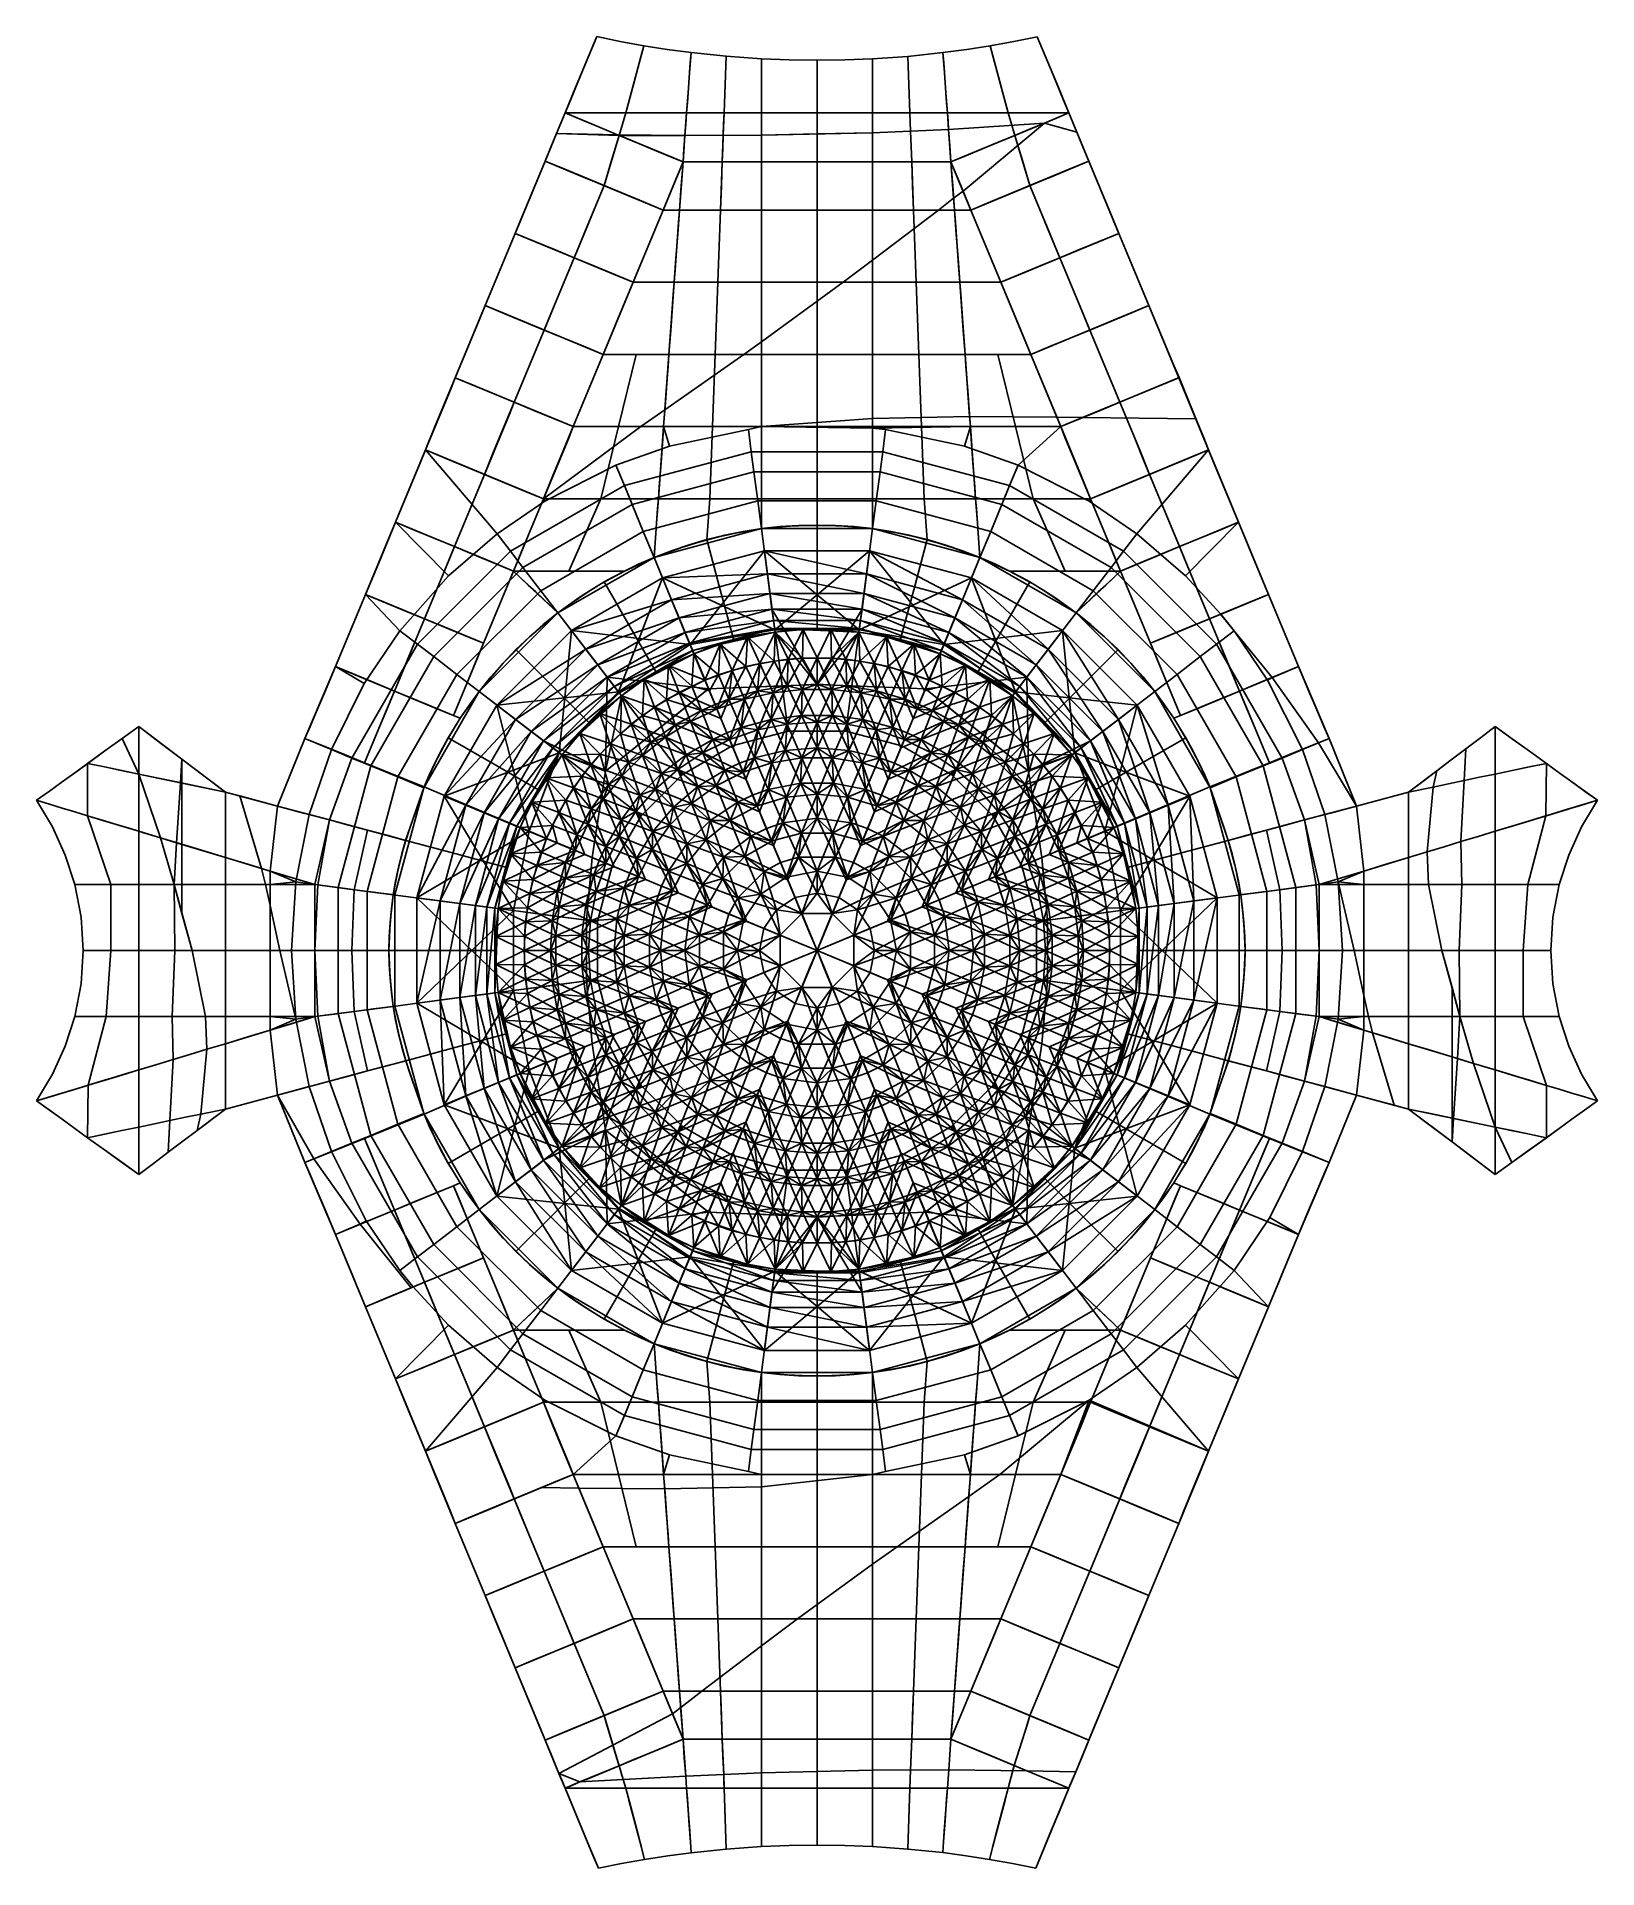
# Model space of a CAD drawing. Header units: millimetres. Extents: x -90 to 90, y -106 to 105.
import ezdxf

# ---------------------------------------------------------------- set-up
doc = ezdxf.new("R2010")
doc.units = ezdxf.units.MM
doc.header["$MEASUREMENT"] = 0
for name, color, linetype, true_color in [('1-CHJ_FG-O180x6', 116, 'Continuous', 0x008040), ('1-CHJ_FG-O219x8', 70, 'Continuous', 0x80ff00), ('1-CHJ_XG1-O245x8', 241, 'Continuous', 0xff969c), ('1-CHJ_XG2-O299x8', 33, 'Continuous', 0xc78d8d), ('1-CL-O351x10', 171, 'Continuous', 0x8080ff), ('1-QD_FG1-O114x6', 154, 'Continuous', 0x155aa6), ('1-QD_FG2-O140x6', 140, 'Continuous', 0x00b5ff), ('1-QD_FG3-O168x6', 254, 'Continuous', 0xbfbfff), ('1-QD_XG1-O168x6', 30, 'Continuous', 0xff7f00), ('1-QD_XG2-O180x8', 86, 'Continuous', 0x146d00), ('1-QD_XG3-O203x8', 12, 'Continuous', 0xbf0000), ('1-TC_ZL-B500x300x12x16', 31, 'Continuous', 0xffc28c), ('1-TG_CL-O457x12', 5, 'Continuous', 0x0000ff), ('1-TG_FG-O219x10', 140, 'Continuous', 0x00bcff), ('1-TG_HL-O299x8', 9, 'Continuous', 0xc4c4c4), ('1-TG_XG-O299x8', 12, 'Continuous', 0xb80000), ('1-TG_ZC1-O299x8', 140, 'Continuous', 0x00b2ff), ('1-TG_ZC2-O457x10', 84, 'Continuous', 0x25a025), ('1-XWM_L1-O402x10', 145, 'Continuous', 0x3e88b5), ('1-XWM_L2-O457x12', 20, 'Continuous', 0xf75c00), ('1-XWM_LG-O402x12', 111, 'Continuous', 0x7fffbf), ('1-XWM_LG2-O457x12', 61, 'Continuous', 0xe2fb99), ('1-XWM_ZC1-O299x8', 212, 'Continuous', 0xb61acc), ('1-XWM_ZC2-O402x12', 201, 'Continuous', 0xd6a2ec), ('1-XXZ-B1500x1500x50x50', 30, 'Continuous', 0xf76d33), ('1-XXZ-B800x800x35x35', 123, 'Continuous', 0x45e2af), ('1-YGZ-O1100x50', 1, 'Continuous', 0xff0000), ('1-YGZ-O1200x30', 9, 'Continuous', 0xbfbfbf), ('1-YGZ-O1200x50', 5, 'Continuous', 0x0000ff), ('1-YGZ-O1500x50', 4, 'Continuous', 0x00ffff), ('1-YGZ-O600x20', 6, 'Continuous', 0xff00ff), ('1-YGZ-O800x30', 5, 'Continuous', 0x0000ff), ('1-ZHJ_FG1-O219x8', 125, 'Continuous', 0x3fbf7f), ('1-ZHJ_FG2-O325x10', 71, 'Continuous', 0xcdfe7a), ('1-ZHJ_XG1-O351x10', 15, 'Continuous', 0xbf3f3f), ('1-ZHJ_XG2-O457x14', 20, 'Continuous', 0xff5f11)]:
    doc.layers.add(name, color=color, linetype=linetype, true_color=true_color)

msp = doc.modelspace()

# ---------------------------------------------------------------- linework, layer by layer
at = {"layer": '1-CHJ_FG-O180x6'}
for p, q in [((-22.65, 104.68, 19.45), (-22.65, 104.68, 18.45)), ((-20.29, 102.9, 20.01), (-19.95, 104.19, 18.58)), ((-19.95, 104.19, 19.58), (-19.95, 104.19, 18.58)), ((-17.23, 103.76, 19.68), (-17.23, 103.76, 18.68)), ((17.23, 103.75, 19.69), (17.23, 103.75, 18.69)), ((19.95, 104.17, 19.58), (19.95, 104.17, 18.58)), ((20.29, 102.88, 20.06), (19.95, 104.17, 18.58)), ((22.66, 104.66, 19.45), (22.66, 104.66, 18.45)), ((-20.98, 100.31, 20.89), (-20.63, 101.61, 18.78)), ((-20.63, 101.61, 18.78), (-20.29, 102.9, 20.01)), ((-10.54, 100.8, 18.97), (-10.5, 101.88, 20.26)), ((-10.5, 101.88, 20.26), (-10.45, 102.97, 18.88)), ((-10.45, 102.97, 19.88), (-10.45, 102.97, 18.88)), ((-6.4, 101.65, 20.32), (-6.4, 102.69, 18.96)), ((-6.4, 102.69, 19.96), (-6.4, 102.69, 18.96)), ((-6.4, 100.6, 19.02), (-6.4, 101.65, 20.32)), ((-3.2, 102.56, 19.99), (-3.2, 102.56, 18.99)), ((0, 102.52, 20), (0, 102.52, 19)), ((0, 101.5, 20.36), (0, 102.52, 19)), ((0, 100.49, 19.05), (0, 101.5, 20.36)), ((3.2, 102.56, 19.99), (3.2, 102.56, 18.99)), ((6.4, 101.64, 20.34), (6.4, 102.68, 18.96)), ((6.4, 102.68, 19.96), (6.4, 102.68, 18.96)), ((6.4, 100.6, 19.04), (6.4, 101.64, 20.34)), ((10.45, 102.96, 19.89), (10.45, 102.96, 18.89)), ((10.5, 101.88, 20.28), (10.45, 102.96, 18.89)), ((10.54, 100.79, 19.01), (10.5, 101.88, 20.28)), ((20.64, 101.6, 18.88), (20.29, 102.88, 20.06)), ((20.98, 100.31, 21.03), (20.64, 101.6, 18.88)), ((-21.32, 99.02, 18.99), (-20.98, 100.31, 20.89)), ((-10.62, 98.62, 19.05), (-10.58, 99.71, 21.01)), ((-10.58, 99.71, 21.01), (-10.54, 100.8, 18.97)), ((-6.4, 99.57, 21.06), (-6.4, 100.6, 19.02)), ((-6.4, 98.52, 19.08), (-6.4, 99.57, 21.06)), ((0, 99.48, 21.08), (0, 100.49, 19.05)), ((0, 98.46, 19.1), (0, 99.48, 21.08)), ((6.4, 99.56, 21.09), (6.4, 100.6, 19.04)), ((6.4, 98.52, 19.12), (6.4, 99.56, 21.09)), ((10.58, 99.7, 21.07), (10.54, 100.79, 19.01)), ((10.62, 98.61, 19.13), (10.58, 99.7, 21.07)), ((21.32, 99.02, 19.17), (20.98, 100.31, 21.03)), ((-22.01, 96.44, 19.2), (-21.66, 97.73, 21.76)), ((-21.66, 97.73, 21.76), (-21.32, 99.02, 18.99)), ((-10.7, 96.44, 19.14), (-10.66, 97.53, 21.76)), ((-10.66, 97.53, 21.76), (-10.62, 98.62, 19.05)), ((-6.4, 97.48, 21.78), (-6.4, 98.52, 19.08)), ((-6.4, 96.44, 19.14), (-6.4, 97.48, 21.78)), ((0, 97.45, 21.8), (0, 98.46, 19.1)), ((0, 96.44, 19.16), (0, 97.45, 21.8)), ((6.4, 97.48, 21.84), (6.4, 98.52, 19.12)), ((6.4, 96.44, 19.21), (6.4, 97.48, 21.84)), ((10.66, 97.53, 21.86), (10.62, 98.61, 19.13)), ((10.7, 96.44, 19.26), (10.66, 97.53, 21.86)), ((21.66, 97.73, 21.99), (21.32, 99.02, 19.17)), ((22.01, 96.44, 19.47), (21.66, 97.73, 21.99)), ((-29.49, 95.26, 22.64), (-29.98, 94.08, 20)), ((-29, 96.44, 19.27), (-29.49, 95.26, 22.64)), ((-22.78, 93.86, 20), (-22.39, 95.15, 22.6)), ((-22.39, 95.15, 22.6), (-22.01, 96.44, 19.2)), ((-22.01, 96.44, 22.2), (-22.01, 96.44, 19.2)), ((-10.8, 93.87, 20), (-10.75, 95.15, 22.57)), ((-10.75, 95.15, 22.57), (-10.7, 96.44, 19.14)), ((-10.7, 96.44, 22.14), (-10.7, 96.44, 19.14)), ((-6.4, 96.44, 22.14), (-6.4, 96.44, 19.14)), ((-6.4, 96.44, 19.14), (-6.4, 95.16, 22.57)), ((-6.4, 95.16, 22.57), (-6.4, 93.88, 20)), ((0, 95.23, 22.58), (0, 96.44, 19.16)), ((0, 96.44, 22.16), (0, 96.44, 19.16)), ((0, 94.03, 20), (0, 95.23, 22.58)), ((6.4, 96.44, 22.21), (6.4, 96.44, 19.21)), ((6.4, 96.44, 19.21), (6.4, 95.31, 22.6)), ((6.4, 95.31, 22.6), (6.4, 94.17, 20)), ((10.74, 95.4, 22.63), (10.7, 96.44, 19.26)), ((10.7, 96.44, 22.26), (10.7, 96.44, 19.26)), ((10.78, 94.36, 20), (10.74, 95.4, 22.63)), ((22.43, 95.02, 23), (22.01, 96.44, 19.47)), ((22.01, 96.44, 22.47), (22.01, 96.44, 19.47)), ((22.78, 93.86, 20), (22.43, 95.02, 23)), ((22.43, 95.02, 23), (22.43, 95.02, 20)), ((29, 96.44, 19.61), (29.46, 95.33, 22.81)), ((29.46, 95.33, 22.81), (29.92, 94.22, 20)), ((-29.98, 94.08, 20), (-30.64, 92.49, 23)), ((-29.98, 94.08, 23), (-29.98, 94.08, 20)), ((-23.64, 90.97, 23), (-22.78, 93.86, 20)), ((-22.78, 93.86, 23), (-22.78, 93.86, 20)), ((-10.85, 92.34, 23), (-10.8, 93.87, 20)), ((-10.8, 93.87, 23), (-10.8, 93.87, 20)), ((-6.4, 93.88, 23), (-6.4, 93.88, 20)), ((-6.4, 92.35, 23), (-6.4, 93.88, 20)), ((0, 94.03, 23), (0, 94.03, 20)), ((0, 92.42, 23), (0, 94.03, 20)), ((6.4, 94.17, 23), (6.4, 94.17, 20)), ((6.4, 92.49, 23), (6.4, 94.17, 20)), ((10.78, 94.36, 23), (10.78, 94.36, 20)), ((10.84, 92.59, 23), (10.78, 94.36, 20)), ((23.64, 90.97, 23), (22.78, 93.86, 20)), ((29.92, 94.22, 23), (29.92, 94.22, 20)), ((30.61, 92.56, 23), (29.92, 94.22, 20)), ((-31.3, 90.9, 20), (-31.88, 89.51, 23)), ((-30.64, 92.49, 23), (-31.3, 90.9, 20)), ((-24.51, 88.08, 20), (-23.64, 90.97, 23)), ((-11.01, 88.04, 23), (-10.91, 90.81, 20)), ((-10.91, 90.81, 20), (-10.85, 92.34, 23)), ((-10.91, 90.81, 23), (-10.91, 90.81, 20)), ((-6.4, 90.81, 20), (-6.4, 92.35, 23)), ((-6.4, 88.04, 23), (-6.4, 90.81, 20)), ((0, 90.81, 20), (0, 92.42, 23)), ((0, 88.04, 23), (0, 90.81, 20)), ((0, 90.81, 23), (0, 90.81, 20)), ((6.4, 90.81, 20), (6.4, 92.49, 23)), ((6.4, 88.04, 23), (6.4, 90.81, 20)), ((10.91, 90.81, 20), (10.84, 92.59, 23)), ((11.01, 88.04, 23), (10.91, 90.81, 20)), ((10.91, 90.81, 23), (10.91, 90.81, 20)), ((24.51, 88.08, 20), (23.64, 90.97, 23)), ((31.3, 90.9, 20), (30.61, 92.56, 23)), ((31.3, 90.9, 20), (31.88, 89.51, 23)), ((-31.88, 89.51, 23), (-32.45, 88.13, 20)), ((31.88, 89.51, 23), (32.45, 88.13, 20)), ((-33.02, 86.74, 23), (-33.6, 85.35, 20)), ((-32.45, 88.13, 20), (-33.02, 86.74, 23)), ((-24.51, 88.08, 23), (-24.51, 88.08, 20)), ((-11.11, 85.27, 20), (-11.01, 88.04, 23)), ((-6.4, 85.27, 20), (-6.4, 88.04, 23)), ((0, 85.27, 20), (0, 88.04, 23)), ((6.4, 85.27, 20), (6.4, 88.04, 23)), ((11.11, 85.27, 20), (11.01, 88.04, 23)), ((24.51, 88.08, 23), (24.51, 88.08, 20)), ((32.45, 88.13, 20), (33.02, 86.74, 23)), ((33.02, 86.74, 23), (33.6, 85.35, 20)), ((-33.6, 85.35, 20), (-34.17, 83.97, 23)), ((-15.93, 83.88, 23), (-15.83, 85.27, 20)), ((-11.11, 85.27, 23), (-11.11, 85.27, 20)), ((-6.4, 83.88, 23), (-6.4, 85.27, 20)), ((0, 85.27, 23), (0, 85.27, 20)), ((6.4, 83.88, 23), (6.4, 85.27, 20)), ((11.11, 85.27, 23), (11.11, 85.27, 20)), ((15.93, 83.88, 23), (15.83, 85.27, 20)), ((33.6, 85.35, 20), (34.17, 83.97, 23)), ((-34.74, 82.58, 20), (-35.32, 81.2, 23)), ((-34.17, 83.97, 23), (-34.74, 82.58, 20)), ((-16.13, 81.11, 23), (-16.03, 82.5, 20)), ((-16.03, 82.5, 20), (-15.93, 83.88, 23)), ((-6.4, 82.5, 20), (-6.4, 83.88, 23)), ((-6.4, 81.11, 23), (-6.4, 82.5, 20)), ((6.4, 82.5, 20), (6.4, 83.88, 23)), ((6.4, 81.11, 23), (6.4, 82.5, 20)), ((16.03, 82.5, 20), (15.93, 83.88, 23)), ((16.13, 81.11, 23), (16.03, 82.5, 20)), ((34.17, 83.97, 23), (34.74, 82.58, 20)), ((34.74, 82.58, 20), (35.32, 81.2, 23)), ((-35.32, 81.2, 23), (-35.89, 79.81, 20)), ((-16.23, 79.73, 20), (-16.13, 81.11, 23)), ((-6.4, 79.73, 20), (-6.4, 81.11, 23)), ((6.4, 79.73, 20), (6.4, 81.11, 23)), ((16.23, 79.73, 20), (16.13, 81.11, 23)), ((35.32, 81.2, 23), (35.89, 79.81, 20)), ((-36.46, 78.42, 23), (-37.04, 77.04, 20)), ((-35.89, 79.81, 20), (-36.46, 78.42, 23)), ((-16.43, 76.96, 20), (-16.33, 78.34, 23)), ((-16.33, 78.34, 23), (-16.23, 79.73, 20)), ((-6.4, 78.34, 23), (-6.4, 79.73, 20)), ((-6.4, 76.96, 20), (-6.4, 78.34, 23)), ((6.4, 78.34, 23), (6.4, 79.73, 20)), ((6.4, 76.96, 20), (6.4, 78.34, 23)), ((16.33, 78.34, 23), (16.23, 79.73, 20)), ((16.43, 76.96, 20), (16.33, 78.34, 23)), ((35.89, 79.81, 20), (36.46, 78.42, 23)), ((36.46, 78.42, 23), (37.04, 77.04, 20)), ((-37.04, 77.04, 20), (-37.61, 75.65, 23)), ((-16.54, 75.57, 23), (-16.43, 76.96, 20)), ((-6.4, 75.57, 23), (-6.4, 76.96, 20)), ((6.4, 75.57, 23), (6.4, 76.96, 20)), ((16.54, 75.57, 23), (16.43, 76.96, 20)), ((37.04, 77.04, 20), (37.61, 75.65, 23)), ((-38.19, 74.27, 20), (-38.76, 72.88, 23)), ((-37.61, 75.65, 23), (-38.19, 74.27, 20)), ((-16.74, 72.8, 23), (-16.64, 74.18, 20)), ((-16.64, 74.18, 20), (-16.54, 75.57, 23)), ((-6.4, 74.18, 20), (-6.4, 75.57, 23)), ((-6.4, 72.8, 23), (-6.4, 74.18, 20)), ((6.4, 74.18, 20), (6.4, 75.57, 23)), ((6.4, 72.8, 23), (6.4, 74.18, 20)), ((16.64, 74.18, 20), (16.54, 75.57, 23)), ((16.74, 72.8, 23), (16.64, 74.18, 20)), ((37.61, 75.65, 23), (38.19, 74.27, 20)), ((38.19, 74.27, 20), (38.77, 72.88, 23)), ((-38.76, 72.88, 23), (-39.33, 71.49, 20)), ((-16.84, 71.41, 20), (-16.74, 72.8, 23)), ((-6.4, 71.41, 20), (-6.4, 72.8, 23)), ((6.4, 71.41, 20), (6.4, 72.8, 23)), ((16.84, 71.41, 20), (16.74, 72.8, 23)), ((38.77, 72.88, 23), (39.35, 71.5, 20)), ((-39.91, 70.11, 23), (-40.48, 68.72, 20)), ((-39.33, 71.49, 20), (-39.91, 70.11, 23)), ((-17.04, 68.64, 20), (-16.94, 70.03, 23)), ((-16.94, 70.03, 23), (-16.84, 71.41, 20)), ((-6.4, 70.03, 23), (-6.4, 71.41, 20)), ((-6.4, 68.64, 20), (-6.4, 70.03, 23)), ((6.4, 70.03, 23), (6.4, 71.41, 20)), ((6.4, 68.64, 20), (6.4, 70.03, 23)), ((16.94, 70.03, 23), (16.84, 71.41, 20)), ((17.04, 68.64, 20), (16.94, 70.03, 23)), ((39.35, 71.5, 20), (39.93, 70.12, 23)), ((39.93, 70.12, 23), (40.51, 68.73, 20)), ((-40.48, 68.72, 20), (-41.06, 67.34, 23)), ((-17.14, 67.26, 23), (-17.04, 68.64, 20)), ((-6.4, 67.26, 23), (-6.4, 68.64, 20)), ((6.4, 67.26, 23), (6.4, 68.64, 20)), ((17.14, 67.26, 23), (17.04, 68.64, 20)), ((40.51, 68.73, 20), (41.09, 67.35, 23)), ((-41.63, 65.95, 20), (-42.2, 64.57, 23)), ((-41.06, 67.34, 23), (-41.63, 65.95, 20)), ((-17.35, 64.48, 23), (-17.25, 65.87, 20)), ((-17.25, 65.87, 20), (-17.14, 67.26, 23)), ((-6.4, 65.87, 20), (-6.4, 67.26, 23)), ((-6.4, 64.48, 23), (-6.4, 65.87, 20)), ((6.4, 65.87, 20), (6.4, 67.26, 23)), ((6.4, 64.48, 23), (6.4, 65.87, 20)), ((17.25, 65.87, 20), (17.14, 67.26, 23)), ((17.35, 64.48, 23), (17.25, 65.87, 20)), ((41.09, 67.35, 23), (41.63, 65.95, 20)), ((41.63, 65.95, 20), (42.23, 64.58, 23)), ((-42.2, 64.57, 23), (-42.78, 63.18, 20)), ((-17.45, 63.1, 20), (-17.35, 64.48, 23)), ((-6.4, 63.1, 20), (-6.4, 64.48, 23)), ((6.4, 63.1, 20), (6.4, 64.48, 23)), ((17.45, 63.1, 20), (17.35, 64.48, 23)), ((42.23, 64.58, 23), (42.8, 63.19, 20)), ((-43.35, 61.79, 23), (-43.93, 60.41, 20)), ((-42.78, 63.18, 20), (-43.35, 61.79, 23)), ((-17.65, 60.33, 20), (-17.55, 61.71, 23)), ((-17.55, 61.71, 23), (-17.45, 63.1, 20)), ((-6.4, 61.71, 23), (-6.4, 63.1, 20)), ((-6.4, 60.33, 20), (-6.4, 61.71, 23)), ((6.4, 61.71, 23), (6.4, 63.1, 20)), ((6.4, 60.33, 20), (6.4, 61.71, 23)), ((17.55, 61.71, 23), (17.45, 63.1, 20)), ((17.65, 60.33, 20), (17.55, 61.71, 23)), ((42.8, 63.19, 20), (43.37, 61.8, 23)), ((43.37, 61.8, 23), (43.94, 60.41, 20)), ((-43.93, 60.41, 20), (-44.5, 59.02, 23)), ((-17.75, 58.94, 23), (-17.65, 60.33, 20)), ((-6.4, 58.94, 23), (-6.4, 60.33, 20)), ((6.4, 58.94, 23), (6.4, 60.33, 20)), ((17.75, 58.94, 23), (17.65, 60.33, 20)), ((43.94, 60.41, 20), (44.51, 59.02, 23)), ((-45.07, 57.64, 20), (-45.65, 56.25, 23)), ((-44.5, 59.02, 23), (-45.07, 57.64, 20)), ((-17.95, 56.17, 23), (-17.85, 57.55, 20)), ((-17.85, 57.55, 20), (-17.75, 58.94, 23)), ((-6.4, 57.55, 20), (-6.4, 58.94, 23)), ((-6.4, 56.17, 23), (-6.4, 57.55, 20)), ((6.4, 57.55, 20), (6.4, 58.94, 23)), ((6.4, 56.17, 23), (6.4, 57.55, 20)), ((17.85, 57.55, 20), (17.75, 58.94, 23)), ((17.95, 56.17, 23), (17.85, 57.55, 20)), ((44.51, 59.02, 23), (45.07, 57.64, 20)), ((45.07, 57.64, 20), (45.65, 56.25, 23)), ((-46.22, 54.86, 20), (-46.8, 53.48, 23)), ((-45.65, 56.25, 23), (-46.22, 54.86, 20)), ((-18.06, 54.78, 20), (-17.95, 56.17, 23)), ((-6.4, 54.78, 20), (-6.4, 56.17, 23)), ((6.4, 54.78, 20), (6.4, 56.17, 23)), ((18.06, 54.78, 20), (17.95, 56.17, 23)), ((45.65, 56.25, 23), (46.22, 54.86, 20)), ((46.22, 54.86, 20), (46.8, 53.48, 23)), ((-46.8, 53.48, 23), (-47.37, 52.09, 20)), ((-18.26, 52.01, 20), (-18.16, 53.4, 23)), ((-18.16, 53.4, 23), (-18.06, 54.78, 20)), ((-6.4, 53.4, 23), (-6.4, 54.78, 20)), ((-6.4, 52.01, 20), (-6.4, 53.4, 23)), ((6.4, 53.4, 23), (6.4, 54.78, 20)), ((6.4, 52.01, 20), (6.4, 53.4, 23)), ((18.16, 53.4, 23), (18.06, 54.78, 20)), ((18.26, 52.01, 20), (18.16, 53.4, 23)), ((46.8, 53.48, 23), (47.37, 52.09, 20)), ((-47.94, 50.71, 23), (-48.52, 49.32, 20)), ((-47.37, 52.09, 20), (-47.94, 50.71, 23)), ((-18.42, 49.76, 20), (-18.34, 50.89, 23)), ((-18.34, 50.89, 23), (-18.26, 52.01, 20)), ((-18.26, 52.01, 23), (-18.26, 52.01, 20)), ((-6.4, 52.01, 23), (-6.4, 52.01, 20)), ((-6.4, 50.3, 23), (-6.4, 52.01, 20)), ((6.4, 52.01, 23), (6.4, 52.01, 20)), ((6.4, 50.3, 23), (6.4, 52.01, 20)), ((18.26, 52.01, 23), (18.26, 52.01, 20)), ((18.34, 50.89, 23), (18.26, 52.01, 20)), ((18.42, 49.76, 20), (18.34, 50.89, 23)), ((47.37, 52.09, 20), (47.94, 50.71, 23)), ((47.94, 50.71, 23), (48.52, 49.32, 20)), ((-48.52, 49.32, 20), (-49.09, 47.94, 23)), ((-18.59, 47.52, 20), (-18.5, 48.64, 23)), ((-18.5, 48.64, 23), (-18.42, 49.76, 20)), ((-6.4, 48.58, 20), (-6.4, 50.3, 23)), ((6.4, 48.58, 20), (6.4, 50.3, 23)), ((18.5, 48.64, 23), (18.42, 49.76, 20)), ((18.59, 47.52, 20), (18.5, 48.64, 23)), ((48.52, 49.32, 20), (49.09, 47.94, 23)), ((-49.67, 46.55, 20), (-50.24, 45.16, 23)), ((-49.09, 47.94, 23), (-49.67, 46.55, 20)), ((-18.67, 46.39, 23), (-18.59, 47.52, 20)), ((18.67, 46.39, 23), (18.59, 47.52, 20)), ((49.09, 47.94, 23), (49.67, 46.55, 20)), ((49.67, 46.55, 20), (50.24, 45.16, 23)), ((-50.24, 45.16, 23), (-50.81, 43.78, 20)), ((-18.75, 45.27, 20), (-18.67, 46.39, 23)), ((18.75, 45.27, 20), (18.67, 46.39, 23)), ((50.24, 45.16, 23), (50.81, 43.78, 20)), ((-51.39, 42.39, 23), (-51.96, 41.01, 20)), ((-50.81, 43.78, 20), (-51.39, 42.39, 23)), ((50.81, 43.78, 20), (51.39, 42.39, 23)), ((51.39, 42.39, 23), (51.96, 41.01, 20)), ((-51.96, 41.01, 20), (-52.54, 39.62, 23)), ((51.96, 41.01, 20), (52.54, 39.62, 23)), ((-53.11, 38.24, 20), (-53.68, 36.85, 23)), ((-52.54, 39.62, 23), (-53.11, 38.24, 20)), ((52.54, 39.62, 23), (53.11, 38.24, 20)), ((53.11, 38.24, 20), (53.68, 36.85, 23)), ((-53.68, 36.85, 23), (-54.26, 35.46, 20)), ((-8.01, 36.12, 20), (-9.58, 35.74, 23)), ((-6.42, 36.44, 23), (-8.01, 36.12, 20)), ((-4.83, 36.68, 20), (-6.42, 36.44, 23)), ((-3.22, 36.86, 23), (-4.83, 36.68, 20)), ((-1.61, 36.96, 20), (-3.22, 36.86, 23)), ((0, 37, 23), (-1.61, 36.96, 20)), ((1.61, 36.96, 20), (0, 37, 23)), ((3.22, 36.86, 23), (1.61, 36.96, 20)), ((4.83, 36.68, 20), (3.22, 36.86, 23)), ((6.42, 36.44, 23), (4.83, 36.68, 20)), ((8.01, 36.12, 20), (6.42, 36.44, 23)), ((9.58, 35.74, 23), (8.01, 36.12, 20)), ((53.68, 36.85, 23), (54.26, 35.46, 20)), ((-54.83, 34.08, 23), (-55.41, 32.69, 20)), ((-54.26, 35.46, 20), (-54.83, 34.08, 23)), ((-14.16, 34.18, 20), (-15.64, 33.53, 23)), ((-12.65, 34.77, 23), (-14.16, 34.18, 20)), ((-11.13, 35.29, 20), (-12.65, 34.77, 23)), ((-9.58, 35.74, 23), (-11.13, 35.29, 20)), ((11.13, 35.29, 20), (9.58, 35.74, 23)), ((12.65, 34.77, 23), (11.13, 35.29, 20)), ((14.16, 34.18, 20), (12.65, 34.77, 23)), ((15.64, 33.53, 23), (14.16, 34.18, 20)), ((54.26, 35.46, 20), (54.83, 34.08, 23)), ((54.83, 34.08, 23), (55.41, 32.69, 20)), ((-55.41, 32.69, 20), (-56, 31.31, 23)), ((-18.5, 32.04, 23), (-19.88, 31.21, 20)), ((-17.08, 32.82, 20), (-18.5, 32.04, 23)), ((-15.64, 33.53, 23), (-17.08, 32.82, 20)), ((17.08, 32.82, 20), (15.64, 33.53, 23)), ((18.5, 32.04, 23), (17.08, 32.82, 20)), ((19.88, 31.21, 20), (18.5, 32.04, 23)), ((55.41, 32.69, 20), (56, 31.31, 23)), ((-56.58, 29.93, 20), (-57.17, 28.55, 23)), ((-56, 31.31, 23), (-56.58, 29.93, 20)), ((-21.22, 30.31, 23), (-22.52, 29.35, 20)), ((-19.88, 31.21, 20), (-21.22, 30.31, 23)), ((21.22, 30.31, 23), (19.88, 31.21, 20)), ((22.52, 29.35, 20), (21.22, 30.31, 23)), ((56, 31.31, 23), (56.58, 29.93, 20)), ((56.58, 29.93, 20), (57.17, 28.55, 23)), ((-57.17, 28.55, 23), (-57.76, 27.17, 20)), ((-23.78, 28.34, 23), (-25, 27.28, 20)), ((-22.52, 29.35, 20), (-23.78, 28.34, 23)), ((23.78, 28.34, 23), (22.52, 29.35, 20)), ((25, 27.28, 20), (23.78, 28.34, 23)), ((57.17, 28.55, 23), (57.76, 27.17, 20)), ((-58.35, 25.79, 23), (-58.94, 24.41, 20)), ((-57.76, 27.17, 20), (-58.35, 25.79, 23)), ((-26.16, 26.16, 23), (-27.28, 25, 20)), ((-25, 27.28, 20), (-26.16, 26.16, 23)), ((26.16, 26.16, 23), (25, 27.28, 20)), ((27.28, 25, 20), (26.16, 26.16, 23)), ((57.76, 27.17, 20), (58.35, 25.79, 23)), ((58.35, 25.79, 23), (58.94, 24.41, 20)), ((-28.34, 23.78, 23), (-29.35, 22.52, 20)), ((-27.28, 25, 20), (-28.34, 23.78, 23)), ((28.34, 23.78, 23), (27.28, 25, 20)), ((29.35, 22.52, 20), (28.34, 23.78, 23)), ((-30.31, 21.22, 23), (-31.21, 19.88, 20)), ((-29.35, 22.52, 20), (-30.31, 21.22, 23)), ((30.31, 21.22, 23), (29.35, 22.52, 20)), ((31.21, 19.88, 20), (30.31, 21.22, 23)), ((-31.21, 19.88, 20), (-32.04, 18.5, 23)), ((32.04, 18.5, 23), (31.21, 19.88, 20)), ((-32.82, 17.08, 20), (-33.53, 15.64, 23)), ((-32.04, 18.5, 23), (-32.82, 17.08, 20)), ((32.82, 17.08, 20), (32.04, 18.5, 23)), ((33.53, 15.64, 23), (32.82, 17.08, 20)), ((-33.53, 15.64, 23), (-34.18, 14.16, 20)), ((34.18, 14.16, 20), (33.53, 15.64, 23)), ((-88, 14.24, 14.12), (-88, 14.24, 13.12)), ((-34.77, 12.65, 23), (-35.29, 11.13, 20)), ((-34.18, 14.16, 20), (-34.77, 12.65, 23)), ((34.77, 12.65, 23), (34.18, 14.16, 20)), ((35.29, 11.13, 20), (34.77, 12.65, 23)), ((88, 14.24, 14.09), (88, 14.24, 13.09)), ((-86.53, 10.99, 14.06), (-86.53, 10.99, 13.06)), ((-35.29, 11.13, 20), (-35.74, 9.58, 23)), ((35.74, 9.58, 23), (35.29, 11.13, 20)), ((86.53, 10.99, 14.05), (86.53, 10.99, 13.05)), ((-35.74, 9.58, 23), (-36.12, 8.01, 20)), ((36.12, 8.01, 20), (35.74, 9.58, 23)), ((-36.44, 6.42, 23), (-36.68, 4.83, 20)), ((-36.12, 8.01, 20), (-36.44, 6.42, 23)), ((36.44, 6.42, 23), (36.12, 8.01, 20)), ((36.68, 4.83, 20), (36.44, 6.42, 23)), ((-36.68, 4.83, 20), (-36.86, 3.22, 23)), ((36.86, 3.22, 23), (36.68, 4.83, 20)), ((-84.7, 3.83, 14), (-84.7, 3.83, 13)), ((-36.86, 3.22, 23), (-36.96, 1.61, 20)), ((36.96, 1.61, 20), (36.86, 3.22, 23)), ((84.7, 3.83, 14), (84.7, 3.83, 13)), ((-36.96, 1.61, 20), (-37, 0, 23)), ((-37, 0, 23), (-36.96, -1.61, 20)), ((37, 0, 23), (36.96, 1.61, 20)), ((-36.96, -1.61, 20), (-36.86, -3.22, 23)), ((36.86, -3.22, 23), (36.96, -1.61, 20)), ((36.96, -1.61, 20), (37, 0, 23)), ((-84.7, -3.83, 14), (-84.7, -3.83, 13)), ((-36.86, -3.22, 23), (-36.68, -4.83, 20)), ((36.68, -4.83, 20), (36.86, -3.22, 23)), ((84.7, -3.83, 14), (84.7, -3.83, 13)), ((-36.68, -4.83, 20), (-36.44, -6.42, 23)), ((36.44, -6.42, 23), (36.68, -4.83, 20)), ((-36.44, -6.42, 23), (-36.12, -8.01, 20)), ((-36.12, -8.01, 20), (-35.74, -9.58, 23)), ((35.74, -9.58, 23), (36.12, -8.01, 20)), ((36.12, -8.01, 20), (36.44, -6.42, 23)), ((-35.74, -9.58, 23), (-35.29, -11.13, 20)), ((35.29, -11.13, 20), (35.74, -9.58, 23)), ((-86.53, -10.99, 14.05), (-86.53, -10.99, 13.05)), ((-35.29, -11.13, 20), (-34.77, -12.65, 23)), ((34.77, -12.65, 23), (35.29, -11.13, 20)), ((86.53, -10.99, 14.06), (86.53, -10.99, 13.06)), ((-88, -14.24, 14.09), (-88, -14.24, 13.09)), ((-34.77, -12.65, 23), (-34.18, -14.16, 20)), ((-34.18, -14.16, 20), (-33.53, -15.64, 23)), ((33.53, -15.64, 23), (34.18, -14.16, 20)), ((34.18, -14.16, 20), (34.77, -12.65, 23)), ((88, -14.24, 14.12), (88, -14.24, 13.12)), ((-33.53, -15.64, 23), (-32.82, -17.08, 20)), ((32.82, -17.08, 20), (33.53, -15.64, 23)), ((-45.23, -18.84, 20), (-47.52, -19.77, 23)), ((-32.82, -17.08, 20), (-32.04, -18.5, 23)), ((-32.04, -18.5, 23), (-31.21, -19.88, 20)), ((31.21, -19.88, 20), (32.04, -18.5, 23)), ((32.04, -18.5, 23), (32.82, -17.08, 20)), ((45.23, -18.84, 20), (47.52, -19.77, 23)), ((-49.8, -20.7, 20), (-52.08, -21.63, 23)), ((-47.52, -19.77, 23), (-49.8, -20.7, 20)), ((-31.21, -19.88, 20), (-30.31, -21.22, 23)), ((30.31, -21.22, 23), (31.21, -19.88, 20)), ((47.52, -19.77, 23), (49.8, -20.7, 20)), ((49.8, -20.7, 20), (52.08, -21.63, 23)), ((-54.37, -22.56, 20), (-56.65, -23.48, 23)), ((-52.08, -21.63, 23), (-54.37, -22.56, 20)), ((-51.51, -23, 23), (-52.08, -21.63, 20)), ((-52.08, -21.63, 23), (-52.08, -21.63, 20)), ((-50.93, -24.38, 20), (-51.51, -23, 23)), ((-30.31, -21.22, 23), (-29.35, -22.52, 20)), ((-29.35, -22.52, 20), (-28.34, -23.78, 23)), ((28.34, -23.78, 23), (29.35, -22.52, 20)), ((29.35, -22.52, 20), (30.31, -21.22, 23)), ((50.93, -24.38, 20), (51.51, -23, 23)), ((51.51, -23, 23), (52.08, -21.63, 20)), ((52.08, -21.63, 23), (54.37, -22.56, 20)), ((52.08, -21.63, 23), (52.08, -21.63, 20)), ((54.37, -22.56, 20), (56.65, -23.48, 23)), ((-56.65, -23.48, 23), (-58.94, -24.41, 20)), ((-58.94, -24.41, 23), (-58.94, -24.41, 20)), ((-58.94, -24.41, 20), (-58.35, -25.79, 23)), ((-50.35, -25.75, 23), (-50.93, -24.38, 20)), ((-28.34, -23.78, 23), (-27.28, -25, 20)), ((-27.28, -25, 20), (-26.16, -26.16, 23)), ((26.16, -26.16, 23), (27.28, -25, 20)), ((27.28, -25, 20), (28.34, -23.78, 23)), ((50.35, -25.75, 23), (50.93, -24.38, 20)), ((56.65, -23.48, 23), (58.94, -24.41, 20)), ((58.35, -25.79, 23), (58.94, -24.41, 20)), ((-58.35, -25.79, 23), (-57.76, -27.17, 20)), ((-57.76, -27.17, 20), (-57.17, -28.55, 23)), ((-49.77, -27.13, 20), (-50.35, -25.75, 23)), ((-49.19, -28.5, 23), (-49.77, -27.13, 20)), ((-41.83, -27.07, 20), (-44.09, -28, 23)), ((-26.16, -26.16, 23), (-25, -27.28, 20)), ((-25, -27.28, 20), (-23.78, -28.34, 23)), ((23.78, -28.34, 23), (25, -27.28, 20)), ((25, -27.28, 20), (26.16, -26.16, 23)), ((41.83, -27.07, 20), (44.09, -28, 23)), ((49.19, -28.5, 23), (49.77, -27.13, 20)), ((49.77, -27.13, 20), (50.35, -25.75, 23)), ((57.17, -28.55, 23), (57.76, -27.17, 20)), ((57.76, -27.17, 20), (58.35, -25.79, 23)), ((-57.17, -28.55, 23), (-56.58, -29.93, 20)), ((-48.62, -29.88, 20), (-49.19, -28.5, 23)), ((-46.35, -28.94, 20), (-48.62, -29.88, 23)), ((-44.09, -28, 23), (-46.35, -28.94, 20)), ((-23.78, -28.34, 23), (-22.52, -29.35, 20)), ((-22.52, -29.35, 20), (-21.22, -30.31, 23)), ((21.22, -30.31, 23), (22.52, -29.35, 20)), ((22.52, -29.35, 20), (23.78, -28.34, 23)), ((44.09, -28, 23), (46.35, -28.94, 20)), ((46.35, -28.94, 20), (48.62, -29.88, 23)), ((48.62, -29.88, 20), (49.19, -28.5, 23)), ((56.58, -29.93, 20), (57.17, -28.55, 23)), ((-56.58, -29.93, 20), (-56, -31.31, 23)), ((-56, -31.31, 23), (-55.41, -32.69, 20)), ((-50.88, -30.82, 20), (-53.14, -31.75, 23)), ((-48.62, -29.88, 23), (-50.88, -30.82, 20)), ((-48.04, -31.26, 23), (-48.62, -29.88, 20)), ((-48.62, -29.88, 23), (-48.62, -29.88, 20)), ((-47.47, -32.65, 20), (-48.04, -31.26, 23)), ((-21.22, -30.31, 23), (-19.88, -31.21, 20)), ((-19.88, -31.21, 20), (-18.5, -32.04, 23)), ((18.5, -32.04, 23), (19.88, -31.21, 20)), ((19.88, -31.21, 20), (21.22, -30.31, 23)), ((47.47, -32.65, 20), (48.04, -31.26, 23)), ((48.04, -31.26, 23), (48.62, -29.88, 20)), ((48.62, -29.88, 23), (50.88, -30.82, 20)), ((48.62, -29.88, 23), (48.62, -29.88, 20)), ((50.88, -30.82, 20), (53.14, -31.75, 23)), ((55.41, -32.69, 20), (56, -31.31, 23)), ((56, -31.31, 23), (56.58, -29.93, 20)), ((-53.14, -31.75, 23), (-55.41, -32.69, 20)), ((-55.41, -32.69, 23), (-55.41, -32.69, 20)), ((-55.41, -32.69, 20), (-54.83, -34.08, 23)), ((-46.89, -34.04, 23), (-47.47, -32.65, 20)), ((-18.5, -32.04, 23), (-17.08, -32.82, 20)), ((-17.08, -32.82, 20), (-15.64, -33.53, 23)), ((-15.64, -33.53, 23), (-14.16, -34.18, 20)), ((14.16, -34.18, 20), (15.64, -33.53, 23)), ((15.64, -33.53, 23), (17.08, -32.82, 20)), ((17.08, -32.82, 20), (18.5, -32.04, 23)), ((46.89, -34.04, 23), (47.47, -32.65, 20)), ((53.14, -31.75, 23), (55.41, -32.69, 20)), ((54.83, -34.08, 23), (55.41, -32.69, 20)), ((-54.83, -34.08, 23), (-54.26, -35.46, 20)), ((-54.26, -35.46, 20), (-53.68, -36.85, 23)), ((-46.32, -35.42, 20), (-46.89, -34.04, 23)), ((-45.75, -36.81, 23), (-46.32, -35.42, 20)), ((-38.38, -35.38, 20), (-40.65, -36.32, 23)), ((-14.16, -34.18, 20), (-12.65, -34.77, 23)), ((-12.65, -34.77, 23), (-11.13, -35.29, 20)), ((-11.13, -35.29, 20), (-9.58, -35.74, 23)), ((-9.58, -35.74, 23), (-8.01, -36.12, 20)), ((8.01, -36.12, 20), (9.58, -35.74, 23)), ((9.58, -35.74, 23), (11.13, -35.29, 20)), ((11.13, -35.29, 20), (12.65, -34.77, 23)), ((12.65, -34.77, 23), (14.16, -34.18, 20)), ((38.38, -35.38, 20), (40.65, -36.32, 23)), ((45.75, -36.81, 23), (46.32, -35.42, 20)), ((46.32, -35.42, 20), (46.89, -34.04, 23)), ((53.68, -36.85, 23), (54.26, -35.46, 20)), ((54.26, -35.46, 20), (54.83, -34.08, 23)), ((-53.68, -36.85, 23), (-53.11, -38.24, 20)), ((-45.17, -38.19, 20), (-45.75, -36.81, 23)), ((-42.91, -37.26, 20), (-45.17, -38.19, 23)), ((-40.65, -36.32, 23), (-42.91, -37.26, 20)), ((-8.01, -36.12, 20), (-6.42, -36.44, 23)), ((-6.42, -36.44, 23), (-4.83, -36.68, 20)), ((-4.83, -36.68, 20), (-3.22, -36.86, 23)), ((-3.22, -36.86, 23), (-1.61, -36.96, 20)), ((-1.61, -36.96, 20), (0, -37, 23)), ((0, -37, 23), (1.61, -36.96, 20)), ((1.61, -36.96, 20), (3.22, -36.86, 23)), ((3.22, -36.86, 23), (4.83, -36.68, 20)), ((4.83, -36.68, 20), (6.42, -36.44, 23)), ((6.42, -36.44, 23), (8.01, -36.12, 20)), ((40.65, -36.32, 23), (42.91, -37.26, 20)), ((42.91, -37.26, 20), (45.17, -38.19, 23)), ((45.17, -38.19, 20), (45.75, -36.81, 23)), ((53.11, -38.24, 20), (53.68, -36.85, 23)), ((-53.11, -38.24, 20), (-52.54, -39.62, 23)), ((-52.54, -39.62, 23), (-51.96, -41.01, 20)), ((-49.7, -40.07, 23), (-51.96, -41.01, 20)), ((-47.44, -39.13, 20), (-49.7, -40.07, 23)), ((-45.17, -38.19, 23), (-47.44, -39.13, 20)), ((-44.6, -39.58, 23), (-45.17, -38.19, 20)), ((-45.17, -38.19, 23), (-45.17, -38.19, 20)), ((-44.02, -40.97, 20), (-44.6, -39.58, 23)), ((44.02, -40.97, 20), (44.6, -39.58, 23)), ((44.6, -39.58, 23), (45.17, -38.19, 20)), ((45.17, -38.19, 23), (47.44, -39.13, 20)), ((45.17, -38.19, 23), (45.17, -38.19, 20)), ((47.44, -39.13, 20), (49.7, -40.07, 23)), ((49.7, -40.07, 23), (51.96, -41.01, 20)), ((51.96, -41.01, 20), (52.54, -39.62, 23)), ((52.54, -39.62, 23), (53.11, -38.24, 20)), ((-51.96, -41.01, 20), (-51.39, -42.39, 23)), ((-43.45, -42.35, 23), (-44.02, -40.97, 20)), ((43.45, -42.35, 23), (44.02, -40.97, 20)), ((51.39, -42.39, 23), (51.96, -41.01, 20)), ((-51.39, -42.39, 23), (-50.81, -43.78, 20)), ((-50.81, -43.78, 20), (-50.24, -45.16, 23)), ((-42.88, -43.74, 20), (-43.45, -42.35, 23)), ((-42.3, -45.12, 23), (-42.88, -43.74, 20)), ((42.3, -45.12, 23), (42.88, -43.74, 20)), ((42.88, -43.74, 20), (43.45, -42.35, 23)), ((50.24, -45.16, 23), (50.81, -43.78, 20)), ((50.81, -43.78, 20), (51.39, -42.39, 23)), ((-50.24, -45.16, 23), (-49.67, -46.55, 20)), ((-41.73, -46.51, 20), (-42.3, -45.12, 23)), ((-18.75, -45.27, 20), (-18.67, -46.39, 23)), ((-18.67, -46.39, 23), (-18.59, -47.52, 20)), ((18.67, -46.39, 23), (18.59, -47.52, 20)), ((18.75, -45.27, 20), (18.67, -46.39, 23)), ((41.73, -46.51, 20), (42.3, -45.12, 23)), ((49.67, -46.55, 20), (50.24, -45.16, 23)), ((-49.67, -46.55, 20), (-49.09, -47.94, 23)), ((-49.09, -47.94, 23), (-48.52, -49.32, 20)), ((-41.15, -47.89, 23), (-41.73, -46.51, 20)), ((-41.73, -46.51, 23), (-41.73, -46.51, 20)), ((-40.58, -49.28, 20), (-41.15, -47.89, 23)), ((-18.59, -47.52, 20), (-18.5, -48.64, 23)), ((18.59, -47.52, 20), (18.5, -48.64, 23)), ((40.58, -49.28, 20), (41.15, -47.89, 23)), ((41.15, -47.89, 23), (41.73, -46.51, 20)), ((41.73, -46.51, 23), (41.73, -46.51, 20)), ((48.52, -49.32, 20), (49.09, -47.94, 23)), ((49.09, -47.94, 23), (49.67, -46.55, 20)), ((-48.52, -49.32, 20), (-47.94, -50.71, 23)), ((-40.01, -50.67, 23), (-40.58, -49.28, 20)), ((-18.5, -48.64, 23), (-18.42, -49.76, 20)), ((-18.42, -49.76, 20), (-18.34, -50.89, 23)), ((-6.4, -48.58, 20), (-6.4, -50.3, 23)), ((-6.4, -50.3, 23), (-6.4, -52.01, 20)), ((6.4, -48.58, 20), (6.4, -50.3, 23)), ((6.4, -50.3, 23), (6.4, -52.01, 20)), ((18.42, -49.76, 20), (18.34, -50.89, 23)), ((18.5, -48.64, 23), (18.42, -49.76, 20)), ((40.01, -50.67, 23), (40.58, -49.28, 20)), ((47.94, -50.71, 23), (48.52, -49.32, 20)), ((-47.94, -50.71, 23), (-47.37, -52.09, 20)), ((-47.37, -52.09, 20), (-46.8, -53.48, 23)), ((-39.43, -52.05, 20), (-40.01, -50.67, 23)), ((-38.86, -53.44, 23), (-39.43, -52.05, 20)), ((-31.49, -52.01, 20), (-33.76, -52.95, 23)), ((-18.34, -50.89, 23), (-18.26, -52.01, 20)), ((-18.26, -52.01, 23), (-18.26, -52.01, 20)), ((-18.26, -52.01, 20), (-18.16, -53.4, 23)), ((-6.4, -52.01, 23), (-6.4, -52.01, 20)), ((-6.4, -52.01, 20), (-6.4, -53.4, 23)), ((6.4, -52.01, 23), (6.4, -52.01, 20)), ((6.4, -52.01, 20), (6.4, -53.4, 23)), ((18.26, -52.01, 20), (18.16, -53.4, 23)), ((18.34, -50.89, 23), (18.26, -52.01, 20)), ((18.26, -52.01, 23), (18.26, -52.01, 20)), ((31.49, -52.01, 20), (33.76, -52.95, 23)), ((38.86, -53.44, 23), (39.43, -52.05, 20)), ((39.43, -52.05, 20), (40.01, -50.67, 23)), ((46.8, -53.48, 23), (47.37, -52.09, 20)), ((47.37, -52.09, 20), (47.94, -50.71, 23)), ((-46.8, -53.48, 23), (-46.22, -54.86, 20)), ((-38.28, -54.82, 23), (-40.55, -55.76, 20)), ((-38.28, -54.82, 20), (-38.86, -53.44, 23)), ((-36.02, -53.89, 20), (-38.28, -54.82, 23)), ((-37.71, -56.21, 23), (-38.28, -54.82, 20)), ((-38.28, -54.82, 23), (-38.28, -54.82, 20)), ((-33.76, -52.95, 23), (-36.02, -53.89, 20)), ((-18.16, -53.4, 23), (-18.06, -54.78, 20)), ((-18.06, -54.78, 20), (-17.95, -56.17, 23)), ((-6.4, -53.4, 23), (-6.4, -54.78, 20)), ((-6.4, -54.78, 20), (-6.4, -56.17, 23)), ((6.4, -53.4, 23), (6.4, -54.78, 20)), ((6.4, -54.78, 20), (6.4, -56.17, 23)), ((18.06, -54.78, 20), (17.95, -56.17, 23)), ((18.16, -53.4, 23), (18.06, -54.78, 20)), ((33.76, -52.95, 23), (36.02, -53.89, 20)), ((36.02, -53.89, 20), (38.28, -54.82, 23)), ((37.71, -56.21, 23), (38.28, -54.82, 20)), ((38.28, -54.82, 20), (38.86, -53.44, 23)), ((38.28, -54.82, 23), (40.55, -55.76, 20)), ((38.28, -54.82, 23), (38.28, -54.82, 20)), ((46.22, -54.86, 20), (46.8, -53.48, 23)), ((-46.22, -54.86, 20), (-45.65, -56.25, 23)), ((-45.65, -56.25, 23), (-45.07, -57.64, 20)), ((-42.81, -56.7, 23), (-45.07, -57.64, 20)), ((-40.55, -55.76, 20), (-42.81, -56.7, 23)), ((-37.14, -57.6, 20), (-37.71, -56.21, 23)), ((-17.95, -56.17, 23), (-17.85, -57.55, 20)), ((-6.4, -56.17, 23), (-6.4, -57.55, 20)), ((6.4, -56.17, 23), (6.4, -57.55, 20)), ((17.95, -56.17, 23), (17.85, -57.55, 20)), ((37.14, -57.6, 20), (37.71, -56.21, 23)), ((40.55, -55.76, 20), (42.81, -56.7, 23)), ((42.81, -56.7, 23), (45.07, -57.64, 20)), ((45.07, -57.64, 20), (45.65, -56.25, 23)), ((45.65, -56.25, 23), (46.22, -54.86, 20)), ((-45.07, -57.64, 20), (-44.5, -59.02, 23)), ((-44.5, -59.02, 23), (-43.93, -60.41, 20)), ((-36.56, -58.98, 23), (-37.14, -57.6, 20)), ((-35.99, -60.37, 20), (-36.56, -58.98, 23)), ((-17.85, -57.55, 20), (-17.75, -58.94, 23)), ((-17.75, -58.94, 23), (-17.65, -60.33, 20)), ((-6.4, -57.55, 20), (-6.4, -58.94, 23)), ((-6.4, -58.94, 23), (-6.4, -60.33, 20)), ((6.4, -57.55, 20), (6.4, -58.94, 23)), ((6.4, -58.94, 23), (6.4, -60.33, 20)), ((17.75, -58.94, 23), (17.65, -60.33, 20)), ((17.85, -57.55, 20), (17.75, -58.94, 23)), ((35.99, -60.37, 20), (36.56, -58.98, 23)), ((36.56, -58.98, 23), (37.14, -57.6, 20)), ((43.93, -60.41, 20), (44.5, -59.02, 23)), ((44.5, -59.02, 23), (45.07, -57.64, 20)), ((-43.93, -60.41, 20), (-43.35, -61.79, 23)), ((-35.41, -61.75, 23), (-35.99, -60.37, 20)), ((-28.05, -60.33, 20), (-30.31, -61.26, 23)), ((-17.65, -60.33, 20), (-17.55, -61.71, 23)), ((-6.4, -60.33, 20), (-6.4, -61.71, 23)), ((6.4, -60.33, 20), (6.4, -61.71, 23)), ((17.65, -60.33, 20), (17.55, -61.71, 23)), ((28.05, -60.33, 20), (30.31, -61.26, 23)), ((35.41, -61.75, 23), (35.99, -60.37, 20)), ((43.35, -61.79, 23), (43.93, -60.41, 20)), ((-43.35, -61.79, 23), (-42.78, -63.18, 20)), ((-42.78, -63.18, 20), (-42.2, -64.57, 23)), ((-34.84, -63.14, 23), (-37.1, -64.08, 20)), ((-34.84, -63.14, 20), (-35.41, -61.75, 23)), ((-32.58, -62.2, 20), (-34.84, -63.14, 23)), ((-34.27, -64.52, 23), (-34.84, -63.14, 20)), ((-34.84, -63.14, 23), (-34.84, -63.14, 20)), ((-30.31, -61.26, 23), (-32.58, -62.2, 20)), ((-17.55, -61.71, 23), (-17.45, -63.1, 20)), ((-17.45, -63.1, 20), (-17.35, -64.48, 23)), ((-6.4, -61.71, 23), (-6.4, -63.1, 20)), ((-6.4, -63.1, 20), (-6.4, -64.48, 23)), ((6.4, -61.71, 23), (6.4, -63.1, 20)), ((6.4, -63.1, 20), (6.4, -64.48, 23)), ((17.45, -63.1, 20), (17.35, -64.48, 23)), ((17.55, -61.71, 23), (17.45, -63.1, 20)), ((30.31, -61.26, 23), (32.58, -62.2, 20)), ((32.58, -62.2, 20), (34.84, -63.14, 23)), ((34.27, -64.52, 23), (34.84, -63.14, 20)), ((34.84, -63.14, 20), (35.41, -61.75, 23)), ((34.84, -63.14, 23), (37.1, -64.08, 20)), ((34.84, -63.14, 23), (34.84, -63.14, 20)), ((42.2, -64.57, 23), (42.78, -63.18, 20)), ((42.78, -63.18, 20), (43.35, -61.79, 23)), ((-42.2, -64.57, 23), (-41.63, -65.95, 20)), ((-39.37, -65.01, 23), (-41.63, -65.95, 20)), ((-37.1, -64.08, 20), (-39.37, -65.01, 23)), ((-33.69, -65.91, 20), (-34.27, -64.52, 23)), ((-17.35, -64.48, 23), (-17.25, -65.87, 20)), ((-6.4, -64.48, 23), (-6.4, -65.87, 20)), ((6.4, -64.48, 23), (6.4, -65.87, 20)), ((17.35, -64.48, 23), (17.25, -65.87, 20)), ((33.69, -65.91, 20), (34.27, -64.52, 23)), ((37.1, -64.08, 20), (39.37, -65.01, 23)), ((39.37, -65.01, 23), (41.63, -65.95, 20)), ((41.63, -65.95, 20), (42.2, -64.57, 23)), ((-41.63, -65.95, 20), (-41.06, -67.34, 23)), ((-41.06, -67.34, 23), (-40.48, -68.72, 20)), ((-33.12, -67.3, 23), (-33.69, -65.91, 20)), ((-32.54, -68.68, 20), (-33.12, -67.3, 23)), ((-17.25, -65.87, 20), (-17.14, -67.26, 23)), ((-17.14, -67.26, 23), (-17.04, -68.64, 20)), ((-6.4, -65.87, 20), (-6.4, -67.26, 23)), ((-6.4, -67.26, 23), (-6.4, -68.64, 20)), ((6.4, -65.87, 20), (6.4, -67.26, 23)), ((6.4, -67.26, 23), (6.4, -68.64, 20)), ((17.14, -67.26, 23), (17.04, -68.64, 20)), ((17.25, -65.87, 20), (17.14, -67.26, 23)), ((32.54, -68.68, 20), (33.12, -67.3, 23)), ((33.12, -67.3, 23), (33.69, -65.91, 20)), ((40.48, -68.72, 20), (41.06, -67.34, 23)), ((41.06, -67.34, 23), (41.63, -65.95, 20)), ((-40.48, -68.72, 20), (-39.91, -70.11, 23)), ((-31.97, -70.07, 23), (-32.54, -68.68, 20)), ((-26.87, -69.58, 23), (-29.13, -70.52, 20)), ((-24.61, -68.64, 20), (-26.87, -69.58, 23)), ((-17.04, -68.64, 20), (-16.94, -70.03, 23)), ((-6.4, -68.64, 20), (-6.4, -70.03, 23)), ((6.4, -68.64, 20), (6.4, -70.03, 23)), ((17.04, -68.64, 20), (16.94, -70.03, 23)), ((24.61, -68.64, 20), (26.87, -69.58, 23)), ((26.87, -69.58, 23), (29.13, -70.52, 20)), ((31.97, -70.07, 23), (32.54, -68.68, 20)), ((39.91, -70.11, 23), (40.48, -68.72, 20)), ((-39.91, -70.11, 23), (-39.33, -71.49, 20)), ((-39.33, -71.49, 20), (-38.76, -72.88, 23)), ((-31.4, -71.45, 23), (-33.66, -72.39, 20)), ((-31.4, -71.45, 20), (-31.97, -70.07, 23)), ((-29.13, -70.52, 20), (-31.4, -71.45, 23)), ((-30.82, -72.84, 23), (-31.4, -71.45, 20)), ((-31.4, -71.45, 23), (-31.4, -71.45, 20)), ((-16.94, -70.03, 23), (-16.84, -71.41, 20)), ((-16.84, -71.41, 20), (-16.74, -72.8, 23)), ((-6.4, -70.03, 23), (-6.4, -71.41, 20)), ((-6.4, -71.41, 20), (-6.4, -72.8, 23)), ((6.4, -70.03, 23), (6.4, -71.41, 20)), ((6.4, -71.41, 20), (6.4, -72.8, 23)), ((16.84, -71.41, 20), (16.74, -72.8, 23)), ((16.94, -70.03, 23), (16.84, -71.41, 20)), ((29.13, -70.52, 20), (31.4, -71.45, 23)), ((30.82, -72.84, 23), (31.4, -71.45, 20)), ((31.4, -71.45, 20), (31.97, -70.07, 23)), ((31.4, -71.45, 23), (33.66, -72.39, 20)), ((31.4, -71.45, 23), (31.4, -71.45, 20)), ((38.76, -72.88, 23), (39.33, -71.49, 20)), ((39.33, -71.49, 20), (39.91, -70.11, 23)), ((-38.76, -72.88, 23), (-38.19, -74.27, 20)), ((-35.92, -73.33, 23), (-38.19, -74.27, 20)), ((-33.66, -72.39, 20), (-35.92, -73.33, 23)), ((-30.25, -74.23, 20), (-30.82, -72.84, 23)), ((-16.74, -72.8, 23), (-16.64, -74.18, 20)), ((-6.4, -72.8, 23), (-6.4, -74.18, 20)), ((6.4, -72.8, 23), (6.4, -74.18, 20)), ((16.74, -72.8, 23), (16.64, -74.18, 20)), ((30.25, -74.23, 20), (30.82, -72.84, 23)), ((33.66, -72.39, 20), (35.92, -73.33, 23)), ((35.92, -73.33, 23), (38.19, -74.27, 20)), ((38.19, -74.27, 20), (38.76, -72.88, 23)), ((-38.19, -74.27, 20), (-37.61, -75.65, 23)), ((-37.61, -75.65, 23), (-37.04, -77.04, 20)), ((-29.67, -75.61, 23), (-30.25, -74.23, 20)), ((-29.1, -77, 20), (-29.67, -75.61, 23)), ((-16.64, -74.18, 20), (-16.54, -75.57, 23)), ((-16.54, -75.57, 23), (-16.43, -76.96, 20)), ((-6.4, -74.18, 20), (-6.4, -75.57, 23)), ((-6.4, -75.57, 23), (-6.4, -76.96, 20)), ((6.4, -74.18, 20), (6.4, -75.57, 23)), ((6.4, -75.57, 23), (6.4, -76.96, 20)), ((16.54, -75.57, 23), (16.43, -76.96, 20)), ((16.64, -74.18, 20), (16.54, -75.57, 23)), ((29.1, -77, 20), (29.67, -75.61, 23)), ((29.67, -75.61, 23), (30.25, -74.23, 20)), ((37.04, -77.04, 20), (37.61, -75.65, 23)), ((37.61, -75.65, 23), (38.19, -74.27, 20)), ((-37.04, -77.04, 20), (-36.46, -78.42, 23)), ((-28.53, -78.38, 23), (-29.1, -77, 20)), ((-23.42, -77.89, 23), (-25.69, -78.83, 20)), ((-21.16, -76.96, 20), (-23.42, -77.89, 23)), ((-16.43, -76.96, 20), (-16.33, -78.34, 23)), ((-6.4, -76.96, 20), (-6.4, -78.34, 23)), ((6.4, -76.96, 20), (6.4, -78.34, 23)), ((16.43, -76.96, 20), (16.33, -78.34, 23)), ((21.16, -76.96, 20), (23.42, -77.89, 23)), ((23.42, -77.89, 23), (25.69, -78.83, 20)), ((28.53, -78.38, 23), (29.1, -77, 20)), ((36.46, -78.42, 23), (37.04, -77.04, 20)), ((-36.46, -78.42, 23), (-35.89, -79.81, 20)), ((-35.89, -79.81, 20), (-35.32, -81.2, 23)), ((-27.95, -79.77, 23), (-30.22, -80.71, 20)), ((-27.95, -79.77, 20), (-28.53, -78.38, 23)), ((-25.69, -78.83, 20), (-27.95, -79.77, 23)), ((-27.38, -81.15, 23), (-27.95, -79.77, 20)), ((-27.95, -79.77, 23), (-27.95, -79.77, 20)), ((-16.33, -78.34, 23), (-16.23, -79.73, 20)), ((-16.23, -79.73, 20), (-16.13, -81.11, 23)), ((-6.4, -78.34, 23), (-6.4, -79.73, 20)), ((-6.4, -79.73, 20), (-6.4, -81.11, 23)), ((6.4, -78.34, 23), (6.4, -79.73, 20)), ((6.4, -79.73, 20), (6.4, -81.11, 23)), ((16.23, -79.73, 20), (16.13, -81.11, 23)), ((16.33, -78.34, 23), (16.23, -79.73, 20)), ((25.69, -78.83, 20), (27.95, -79.77, 23)), ((27.38, -81.15, 23), (27.95, -79.77, 20)), ((27.95, -79.77, 20), (28.53, -78.38, 23)), ((27.95, -79.77, 23), (30.22, -80.71, 20)), ((27.95, -79.77, 23), (27.95, -79.77, 20)), ((35.32, -81.2, 23), (35.89, -79.81, 20)), ((35.89, -79.81, 20), (36.46, -78.42, 23)), ((-35.32, -81.2, 23), (-34.74, -82.58, 20)), ((-32.48, -81.64, 23), (-34.74, -82.58, 20)), ((-30.22, -80.71, 20), (-32.48, -81.64, 23)), ((-26.8, -82.54, 20), (-27.38, -81.15, 23)), ((-16.13, -81.11, 23), (-16.03, -82.5, 20)), ((-6.4, -81.11, 23), (-6.4, -82.5, 20)), ((6.4, -81.11, 23), (6.4, -82.5, 20)), ((16.13, -81.11, 23), (16.03, -82.5, 20)), ((26.8, -82.54, 20), (27.38, -81.15, 23)), ((30.22, -80.71, 20), (32.48, -81.64, 23)), ((32.48, -81.64, 23), (34.74, -82.58, 20)), ((34.74, -82.58, 20), (35.32, -81.2, 23)), ((-34.74, -82.58, 20), (-34.17, -83.97, 23)), ((-34.17, -83.97, 23), (-33.6, -85.35, 20)), ((-26.23, -83.93, 23), (-26.8, -82.54, 20)), ((-25.66, -85.31, 20), (-26.23, -83.93, 23)), ((-16.03, -82.5, 20), (-15.93, -83.88, 23)), ((-15.93, -83.88, 23), (-15.83, -85.27, 20)), ((-6.4, -82.5, 20), (-6.4, -83.88, 23)), ((-6.4, -83.88, 23), (-6.4, -85.27, 20)), ((6.4, -82.5, 20), (6.4, -83.88, 23)), ((6.4, -83.88, 23), (6.4, -85.27, 20)), ((15.93, -83.88, 23), (15.83, -85.27, 20)), ((16.03, -82.5, 20), (15.93, -83.88, 23)), ((25.66, -85.31, 20), (26.23, -83.93, 23)), ((26.23, -83.93, 23), (26.8, -82.54, 20)), ((33.6, -85.35, 20), (34.17, -83.97, 23)), ((34.17, -83.97, 23), (34.74, -82.58, 20)), ((-33.6, -85.35, 20), (-33.02, -86.74, 23)), ((-25.08, -86.7, 23), (-25.66, -85.31, 20)), ((-19.98, -86.21, 23), (-22.25, -87.15, 20)), ((-17.72, -85.27, 20), (-19.98, -86.21, 23)), ((-15.83, -85.27, 20), (-15.62, -88.04, 23)), ((-11.01, -88.04, 23), (-11.11, -85.27, 20)), ((-11.11, -85.27, 23), (-11.11, -85.27, 20)), ((-6.4, -85.27, 20), (-6.4, -88.04, 23)), ((0, -88.04, 23), (0, -85.27, 20)), ((0, -85.27, 23), (0, -85.27, 20)), ((6.4, -85.27, 20), (6.4, -88.04, 23)), ((11.01, -88.04, 23), (11.11, -85.27, 20)), ((11.11, -85.27, 23), (11.11, -85.27, 20)), ((15.83, -85.27, 20), (15.62, -88.04, 23)), ((17.72, -85.27, 20), (19.98, -86.21, 23)), ((19.98, -86.21, 23), (22.25, -87.15, 20)), ((25.08, -86.7, 23), (25.66, -85.31, 20)), ((33.02, -86.74, 23), (33.6, -85.35, 20)), ((-33.02, -86.74, 23), (-32.45, -88.13, 20)), ((-32.45, -88.13, 20), (-31.88, -89.51, 23)), ((-24.51, -88.08, 23), (-26.78, -89.02, 20)), ((-24.51, -88.08, 20), (-25.08, -86.7, 23)), ((-22.25, -87.15, 20), (-24.51, -88.08, 23)), ((-24.51, -88.08, 20), (-24.22, -89.05, 23)), ((-24.51, -88.08, 23), (-24.51, -88.08, 20)), ((-15.62, -88.04, 23), (-15.42, -90.81, 20)), ((-10.91, -90.81, 20), (-11.01, -88.04, 23)), ((-6.4, -88.04, 23), (-6.4, -90.81, 20)), ((0, -90.81, 20), (0, -88.04, 23)), ((6.4, -88.04, 23), (6.4, -90.81, 20)), ((10.91, -90.81, 20), (11.01, -88.04, 23)), ((15.62, -88.04, 23), (15.42, -90.81, 20)), ((22.25, -87.15, 20), (24.51, -88.08, 23)), ((24.51, -88.08, 20), (24.21, -89.04, 23)), ((24.51, -88.08, 20), (25.08, -86.7, 23)), ((24.51, -88.08, 23), (26.78, -89.02, 20)), ((24.51, -88.08, 23), (24.51, -88.08, 20)), ((31.88, -89.51, 23), (32.45, -88.13, 20)), ((32.45, -88.13, 20), (33.02, -86.74, 23)), ((-31.88, -89.51, 23), (-31.3, -90.9, 20)), ((-29.04, -89.96, 23), (-31.3, -90.9, 20)), ((-26.78, -89.02, 20), (-29.04, -89.96, 23)), ((-24.22, -89.05, 23), (-23.93, -90.01, 20)), ((-23.93, -90.01, 20), (-23.65, -90.97, 23)), ((23.91, -90, 20), (23.6, -90.96, 23)), ((24.21, -89.04, 23), (23.91, -90, 20)), ((26.78, -89.02, 20), (29.04, -89.96, 23)), ((29.04, -89.96, 23), (31.3, -90.9, 20)), ((31.3, -90.9, 20), (31.88, -89.51, 23)), ((-31.3, -90.9, 20), (-30.5, -92.83, 23)), ((-23.65, -90.97, 23), (-23.36, -91.94, 20)), ((-23.36, -91.94, 20), (-23.07, -92.9, 23)), ((-19.37, -92.45, 20), (-21.35, -93.27, 23)), ((-17.4, -91.63, 23), (-19.37, -92.45, 20)), ((-15.42, -90.81, 20), (-17.4, -91.63, 23)), ((-10.91, -90.81, 20), (-10.82, -92.83, 23)), ((-10.91, -90.81, 23), (-10.91, -90.81, 20)), ((-6.4, -90.81, 20), (-6.4, -92.74, 23)), ((-6.4, -92.74, 23), (-6.4, -94.66, 20)), ((0, -90.81, 20), (0, -92.66, 23)), ((0, -90.81, 23), (0, -90.81, 20)), ((0, -92.66, 23), (0, -94.51, 20)), ((6.4, -90.81, 20), (6.4, -92.59, 23)), ((6.4, -92.59, 23), (6.4, -94.37, 20)), ((10.84, -92.58, 23), (10.78, -94.35, 20)), ((10.91, -90.81, 20), (10.84, -92.58, 23)), ((10.91, -90.81, 23), (10.91, -90.81, 20)), ((15.42, -90.81, 20), (16.88, -91.42, 23)), ((16.88, -91.42, 23), (18.33, -92.02, 20)), ((18.33, -92.02, 20), (19.79, -92.62, 23)), ((19.79, -92.62, 23), (21.24, -93.22, 20)), ((23.3, -91.91, 20), (23, -92.87, 23)), ((23.6, -90.96, 23), (23.3, -91.91, 20)), ((29.78, -94.56, 20), (30.54, -92.73, 23)), ((30.54, -92.73, 23), (31.3, -90.9, 20)), ((-30.5, -92.83, 23), (-29.7, -94.75, 20)), ((-29.7, -94.75, 23), (-29.7, -94.75, 20)), ((-29.35, -95.6, 22.85), (-29.7, -94.75, 20)), ((-25.3, -94.91, 23), (-27.28, -95.73, 20)), ((-22.78, -93.86, 20), (-25.3, -94.91, 23)), ((-23.07, -92.9, 23), (-22.78, -93.86, 20)), ((-21.35, -93.27, 23), (-22.78, -93.86, 20)), ((-22.78, -93.86, 20), (-22.31, -95.44, 23)), ((-22.78, -93.86, 23), (-22.78, -93.86, 20)), ((-10.82, -92.83, 23), (-10.73, -94.85, 20)), ((-10.73, -94.85, 20), (-10.71, -95.8, 22.66)), ((-10.73, -94.85, 23), (-10.73, -94.85, 20)), ((-6.4, -94.66, 23), (-6.4, -94.66, 20)), ((-6.4, -95.55, 22.69), (-6.4, -94.66, 20)), ((0, -94.51, 20), (0, -95.48, 22.66)), ((0, -94.51, 23), (0, -94.51, 20)), ((6.4, -94.37, 23), (6.4, -94.37, 20)), ((6.4, -95.4, 22.65), (6.4, -94.37, 20)), ((10.78, -94.35, 20), (10.74, -95.4, 22.65)), ((10.78, -94.35, 23), (10.78, -94.35, 20)), ((21.24, -93.22, 20), (22.7, -93.83, 23)), ((22.01, -96.44, 19.35), (22.54, -94.41, 23)), ((22.54, -94.41, 23), (22.7, -93.83, 20)), ((23, -92.87, 23), (22.7, -93.83, 20)), ((22.7, -93.83, 23), (24.15, -94.43, 20)), ((22.7, -93.83, 23), (22.7, -93.83, 20)), ((24.15, -94.43, 23), (24.15, -94.43, 20)), ((24.15, -94.43, 20), (26.58, -95.43, 22.71)), ((29.12, -96.15, 22.51), (29.78, -94.56, 20)), ((29.78, -94.56, 23), (29.78, -94.56, 20)), ((-29, -96.44, 19.71), (-29.35, -95.6, 22.85)), ((-28.14, -96.08, 22.85), (-29, -96.44, 19.71)), ((-27.28, -95.73, 20), (-28.14, -96.08, 22.85)), ((-27.28, -95.73, 23), (-27.28, -95.73, 20)), ((-22.31, -95.44, 23), (-22.31, -95.44, 20)), ((-22.31, -95.44, 23), (-22.01, -96.44, 19.65)), ((-22.01, -96.44, 19.65), (-21.65, -97.81, 22.14)), ((-22.01, -96.44, 22.65), (-22.01, -96.44, 19.65)), ((-10.71, -95.8, 22.66), (-10.7, -96.44, 19.43)), ((-10.7, -96.44, 19.43), (-10.66, -97.61, 22.01)), ((-10.7, -96.44, 22.43), (-10.7, -96.44, 19.43)), ((-6.4, -96.44, 19.38), (-6.4, -95.55, 22.69)), ((-6.4, -96.44, 22.38), (-6.4, -96.44, 19.38)), ((-6.4, -97.56, 21.98), (-6.4, -96.44, 19.38)), ((0, -95.48, 22.66), (0, -96.44, 19.32)), ((0, -96.44, 19.32), (0, -97.53, 21.94)), ((0, -96.44, 22.32), (0, -96.44, 19.32)), ((6.4, -96.44, 19.3), (6.4, -95.4, 22.65)), ((6.4, -96.44, 22.3), (6.4, -96.44, 19.3)), ((6.4, -97.56, 21.92), (6.4, -96.44, 19.3)), ((10.7, -96.44, 19.3), (10.66, -97.61, 21.9)), ((10.74, -95.4, 22.65), (10.7, -96.44, 19.3)), ((10.7, -96.44, 22.3), (10.7, -96.44, 19.3)), ((22.01, -96.44, 19.35), (21.64, -97.81, 21.89)), ((22.01, -96.44, 22.35), (22.01, -96.44, 19.35)), ((26.58, -95.43, 22.71), (29, -96.44, 19.42)), ((29, -96.44, 19.42), (29.12, -96.15, 22.51)), ((-21.65, -97.81, 22.14), (-21.28, -99.18, 19.29)), ((-10.66, -97.61, 22.01), (-10.61, -98.78, 19.25)), ((-10.61, -98.78, 19.25), (-10.57, -99.95, 21.16)), ((-6.4, -98.68, 19.24), (-6.4, -97.56, 21.98)), ((-6.4, -99.81, 21.18), (-6.4, -98.68, 19.24)), ((0, -97.53, 21.94), (0, -98.63, 19.22)), ((0, -98.63, 19.22), (0, -99.72, 21.16)), ((6.4, -98.68, 19.19), (6.4, -97.56, 21.92)), ((6.4, -99.81, 21.14), (6.4, -98.68, 19.19)), ((10.61, -98.78, 19.16), (10.57, -99.94, 21.09)), ((10.66, -97.61, 21.9), (10.61, -98.78, 19.16)), ((21.64, -97.81, 21.89), (21.28, -99.17, 19.1)), ((-21.28, -99.18, 19.29), (-20.92, -100.55, 21.11)), ((-20.92, -100.55, 21.11), (-20.56, -101.92, 18.94)), ((-10.57, -99.95, 21.16), (-10.53, -101.12, 19.07)), ((-10.53, -101.12, 19.07), (-10.48, -102.29, 20.31)), ((-6.4, -100.93, 19.1), (-6.4, -99.81, 21.18)), ((-6.4, -102.05, 20.37), (-6.4, -100.93, 19.1)), ((0, -99.72, 21.16), (0, -100.81, 19.11)), ((0, -100.81, 19.11), (0, -101.91, 20.39)), ((6.4, -100.92, 19.07), (6.4, -99.81, 21.14)), ((6.4, -102.05, 20.35), (6.4, -100.92, 19.07)), ((10.53, -101.11, 19.02), (10.48, -102.28, 20.29)), ((10.57, -99.94, 21.09), (10.53, -101.11, 19.02)), ((20.92, -100.54, 20.97), (20.56, -101.91, 18.84)), ((21.28, -99.17, 19.1), (20.92, -100.54, 20.97)), ((-20.56, -101.92, 18.94), (-20.2, -103.29, 20.09)), ((-20.2, -103.29, 20.09), (-19.84, -104.65, 18.58)), ((-10.48, -102.29, 20.31), (-10.44, -103.45, 18.88)), ((-6.4, -103.17, 18.96), (-6.4, -102.05, 20.37)), ((-6.4, -103.17, 19.96), (-6.4, -103.17, 18.96)), ((-3.2, -103.04, 19.99), (-3.2, -103.04, 18.99)), ((0, -101.91, 20.39), (0, -103, 19)), ((0, -103, 20), (0, -103, 19)), ((3.2, -103.04, 19.99), (3.2, -103.04, 18.99)), ((6.4, -103.16, 18.96), (6.4, -102.05, 20.35)), ((6.4, -103.16, 19.96), (6.4, -103.16, 18.96)), ((10.48, -102.28, 20.29), (10.44, -103.45, 18.89)), ((20.2, -103.27, 20.05), (19.84, -104.64, 18.58)), ((20.56, -101.91, 18.84), (20.2, -103.27, 20.05)), ((-22.51, -105.13, 19.46), (-22.51, -105.13, 18.46)), ((-19.84, -104.65, 19.58), (-19.84, -104.65, 18.58)), ((-17.16, -104.23, 19.69), (-17.16, -104.23, 18.69)), ((-10.44, -103.45, 19.88), (-10.44, -103.45, 18.88)), ((10.44, -103.45, 19.89), (10.44, -103.45, 18.89)), ((17.16, -104.22, 19.69), (17.16, -104.22, 18.69)), ((19.84, -104.64, 19.58), (19.84, -104.64, 18.58)), ((22.51, -105.12, 19.46), (22.51, -105.12, 18.46))]:
    msp.add_line(p, q, dxfattribs=at)
at = {"layer": '1-CHJ_FG-O219x8'}
for p, q in [((-25.08, 86.7, 23), (-25.66, 85.31, 20)), ((-24.51, 88.08, 20), (-25.08, 86.7, 23)), ((24.51, 88.08, 20), (25.08, 86.7, 23)), ((25.08, 86.7, 23), (25.66, 85.31, 20)), ((-25.66, 85.31, 20), (-26.23, 83.93, 23)), ((25.66, 85.31, 20), (26.23, 83.93, 23)), ((-26.8, 82.54, 20), (-27.38, 81.15, 23)), ((-26.23, 83.93, 23), (-26.8, 82.54, 20)), ((26.23, 83.93, 23), (26.8, 82.54, 20)), ((26.8, 82.54, 20), (27.38, 81.15, 23)), ((-27.38, 81.15, 23), (-27.95, 79.77, 20)), ((27.38, 81.15, 23), (27.95, 79.77, 20)), ((-28.53, 78.38, 23), (-29.1, 77, 20)), ((-27.95, 79.77, 20), (-28.53, 78.38, 23)), ((-27.95, 79.77, 23), (-27.95, 79.77, 20)), ((27.95, 79.77, 20), (28.53, 78.38, 23)), ((27.95, 79.77, 23), (27.95, 79.77, 20)), ((28.53, 78.38, 23), (29.1, 77, 20)), ((-29.1, 77, 20), (-29.67, 75.61, 23)), ((29.1, 77, 20), (29.67, 75.61, 23)), ((-30.25, 74.23, 20), (-30.82, 72.84, 23)), ((-29.67, 75.61, 23), (-30.25, 74.23, 20)), ((29.67, 75.61, 23), (30.25, 74.23, 20)), ((30.25, 74.23, 20), (30.82, 72.84, 23)), ((-30.82, 72.84, 23), (-31.4, 71.45, 20)), ((30.82, 72.84, 23), (31.4, 71.45, 20)), ((-31.97, 70.07, 23), (-32.54, 68.68, 20)), ((-31.4, 71.45, 20), (-31.97, 70.07, 23)), ((-31.4, 71.45, 23), (-31.4, 71.45, 20)), ((31.4, 71.45, 20), (31.97, 70.07, 23)), ((31.4, 71.45, 23), (31.4, 71.45, 20)), ((31.97, 70.07, 23), (32.55, 68.68, 20)), ((-32.54, 68.68, 20), (-33.12, 67.3, 23)), ((32.55, 68.68, 20), (33.13, 67.3, 23)), ((-33.69, 65.91, 20), (-34.27, 64.52, 23)), ((-33.12, 67.3, 23), (-33.69, 65.91, 20)), ((33.13, 67.3, 23), (33.7, 65.92, 20)), ((33.7, 65.92, 20), (34.28, 64.53, 23)), ((-34.27, 64.52, 23), (-34.84, 63.14, 20)), ((34.28, 64.53, 23), (34.86, 63.15, 20)), ((-35.41, 61.75, 23), (-35.99, 60.37, 20)), ((-34.84, 63.14, 20), (-35.41, 61.75, 23)), ((-34.84, 63.14, 23), (-34.84, 63.14, 20)), ((34.86, 63.15, 20), (35.43, 61.76, 23)), ((34.86, 63.15, 23), (34.86, 63.15, 20)), ((35.43, 61.76, 23), (36, 60.37, 20)), ((-35.99, 60.37, 20), (-36.56, 58.98, 23)), ((36, 60.37, 20), (36.57, 58.99, 23)), ((-37.14, 57.6, 20), (-37.71, 56.21, 23)), ((-36.56, 58.98, 23), (-37.14, 57.6, 20)), ((36.57, 58.99, 23), (37.14, 57.6, 20)), ((37.14, 57.6, 20), (37.71, 56.21, 23)), ((-37.71, 56.21, 23), (-38.28, 54.82, 20)), ((37.71, 56.21, 23), (38.28, 54.82, 20)), ((-38.86, 53.44, 23), (-39.43, 52.05, 20)), ((-38.28, 54.82, 20), (-38.86, 53.44, 23)), ((-38.28, 54.82, 23), (-38.28, 54.82, 20)), ((38.28, 54.82, 20), (38.86, 53.44, 23)), ((38.28, 54.82, 23), (38.28, 54.82, 20)), ((38.86, 53.44, 23), (39.43, 52.05, 20)), ((-40.01, 50.67, 23), (-40.58, 49.28, 20)), ((-39.43, 52.05, 20), (-40.01, 50.67, 23)), ((39.43, 52.05, 20), (40.01, 50.67, 23)), ((40.01, 50.67, 23), (40.58, 49.28, 20)), ((-40.58, 49.28, 20), (-41.15, 47.89, 23)), ((40.58, 49.28, 20), (41.15, 47.89, 23)), ((-41.73, 46.51, 20), (-42.3, 45.12, 23)), ((-41.15, 47.89, 23), (-41.73, 46.51, 20)), ((-41.73, 46.51, 23), (-41.73, 46.51, 20)), ((41.15, 47.89, 23), (41.73, 46.51, 20)), ((41.73, 46.51, 20), (42.3, 45.12, 23)), ((41.73, 46.51, 23), (41.73, 46.51, 20)), ((-42.3, 45.12, 23), (-42.88, 43.74, 20)), ((42.3, 45.12, 23), (42.88, 43.74, 20)), ((-43.45, 42.35, 23), (-44.02, 40.97, 20)), ((-42.88, 43.74, 20), (-43.45, 42.35, 23)), ((42.88, 43.74, 20), (43.45, 42.35, 23)), ((43.45, 42.35, 23), (44.02, 40.97, 20)), ((-44.02, 40.97, 20), (-44.6, 39.58, 23)), ((44.02, 40.97, 20), (44.6, 39.58, 23)), ((-45.17, 38.19, 20), (-45.75, 36.81, 23)), ((-44.6, 39.58, 23), (-45.17, 38.19, 20)), ((-45.17, 38.19, 23), (-45.17, 38.19, 20)), ((44.6, 39.58, 23), (45.17, 38.19, 20)), ((45.17, 38.19, 20), (45.75, 36.81, 23)), ((45.17, 38.19, 23), (45.17, 38.19, 20)), ((-45.75, 36.81, 23), (-46.32, 35.42, 20)), ((45.75, 36.81, 23), (46.32, 35.42, 20)), ((-46.89, 34.04, 23), (-47.47, 32.65, 20)), ((-46.32, 35.42, 20), (-46.89, 34.04, 23)), ((46.32, 35.42, 20), (46.89, 34.04, 23)), ((46.89, 34.04, 23), (47.47, 32.65, 20)), ((-47.47, 32.65, 20), (-48.04, 31.26, 23)), ((47.47, 32.65, 20), (48.04, 31.26, 23)), ((-48.62, 29.88, 20), (-49.19, 28.5, 23)), ((-48.04, 31.26, 23), (-48.62, 29.88, 20)), ((-48.62, 29.88, 23), (-48.62, 29.88, 20)), ((48.04, 31.26, 23), (48.62, 29.88, 20)), ((48.62, 29.88, 20), (49.19, 28.5, 23)), ((48.62, 29.88, 23), (48.62, 29.88, 20)), ((-49.19, 28.5, 23), (-49.77, 27.13, 20)), ((49.19, 28.5, 23), (49.77, 27.13, 20)), ((-50.35, 25.75, 23), (-50.93, 24.38, 20)), ((-49.77, 27.13, 20), (-50.35, 25.75, 23)), ((49.77, 27.13, 20), (50.35, 25.75, 23)), ((50.35, 25.75, 23), (50.93, 24.38, 20)), ((-50.93, 24.38, 20), (-51.51, 23, 23)), ((50.93, 24.38, 20), (51.51, 23, 23)), ((-51.51, 23, 23), (-52.08, 21.63, 20)), ((-52.08, 21.63, 23), (-52.08, 21.63, 20)), ((51.51, 23, 23), (52.08, 21.63, 20)), ((52.08, 21.63, 23), (52.08, 21.63, 20))]:
    msp.add_line(p, q, dxfattribs=at)
at = {"layer": '1-CHJ_XG1-O245x8'}
for p, q in [((-25.35, 105.23, 19.31), (-22.65, 104.68, 19.45)), ((-25.35, 105.23, 18.31), (-22.65, 104.68, 18.45)), ((-22.65, 104.68, 19.45), (-19.95, 104.19, 19.58)), ((-22.65, 104.68, 18.45), (-19.95, 104.19, 18.58)), ((-20.63, 101.61, 18.78), (-19.95, 104.19, 18.58)), ((-20.29, 102.9, 20.01), (-19.95, 104.19, 19.58)), ((-19.95, 104.19, 19.58), (-17.23, 103.76, 19.68)), ((-19.95, 104.19, 18.58), (-17.23, 103.76, 18.68)), ((-17.23, 103.76, 19.68), (-14.5, 103.4, 19.78)), ((-17.23, 103.76, 18.68), (-14.5, 103.4, 18.78)), ((-14.5, 103.4, 19.78), (-10.45, 102.97, 19.88)), ((-14.5, 103.4, 18.78), (-10.45, 102.97, 18.88)), ((10.45, 102.96, 19.89), (14.5, 103.39, 19.78)), ((10.45, 102.96, 18.89), (14.5, 103.39, 18.78)), ((14.5, 103.39, 19.78), (17.23, 103.75, 19.69)), ((14.5, 103.39, 18.78), (17.23, 103.75, 18.69)), ((17.23, 103.75, 19.69), (19.95, 104.17, 19.58)), ((17.23, 103.75, 18.69), (19.95, 104.17, 18.58)), ((19.95, 104.17, 19.58), (22.66, 104.66, 19.45)), ((19.95, 104.17, 18.58), (22.66, 104.66, 18.45)), ((20.64, 101.6, 18.88), (19.95, 104.17, 18.58)), ((20.29, 102.88, 20.06), (19.95, 104.17, 19.58)), ((22.66, 104.66, 19.45), (25.36, 105.21, 19.31)), ((22.66, 104.66, 18.45), (25.36, 105.21, 18.31)), ((-21.32, 99.02, 18.99), (-20.63, 101.61, 18.78)), ((-20.98, 100.31, 20.89), (-20.29, 102.9, 20.01)), ((-10.58, 99.71, 21.01), (-10.5, 101.88, 20.26)), ((-10.54, 100.8, 18.97), (-10.45, 102.97, 18.88)), ((-10.5, 101.88, 20.26), (-10.45, 102.97, 19.88)), ((-10.45, 102.97, 19.88), (-6.4, 102.69, 19.96)), ((-10.45, 102.97, 18.88), (-6.4, 102.69, 18.96)), ((-6.4, 100.6, 19.02), (-6.4, 102.69, 18.96)), ((-6.4, 102.69, 19.96), (-6.4, 101.65, 20.32)), ((-6.4, 102.69, 19.96), (-3.2, 102.56, 19.99)), ((-6.4, 102.69, 18.96), (-3.2, 102.56, 18.99)), ((-6.4, 101.65, 20.32), (-6.4, 99.57, 21.06)), ((-3.2, 102.56, 19.99), (0, 102.52, 20)), ((-3.2, 102.56, 18.99), (0, 102.52, 19)), ((0, 102.52, 19), (3.2, 102.56, 18.99)), ((0, 102.52, 20), (3.2, 102.56, 19.99)), ((0, 100.49, 19.05), (0, 102.52, 19)), ((0, 101.5, 20.36), (0, 102.52, 20)), ((0, 99.48, 21.08), (0, 101.5, 20.36)), ((3.2, 102.56, 19.99), (6.4, 102.68, 19.96)), ((3.2, 102.56, 18.99), (6.4, 102.68, 18.96)), ((6.4, 102.68, 19.96), (10.45, 102.96, 19.89)), ((6.4, 102.68, 18.96), (10.45, 102.96, 18.89)), ((6.4, 100.6, 19.04), (6.4, 102.68, 18.96)), ((6.4, 102.68, 19.96), (6.4, 101.64, 20.34)), ((6.4, 101.64, 20.34), (6.4, 99.56, 21.09)), ((10.54, 100.79, 19.01), (10.45, 102.96, 18.89)), ((10.5, 101.88, 20.28), (10.45, 102.96, 19.89)), ((10.58, 99.7, 21.07), (10.5, 101.88, 20.28)), ((20.98, 100.31, 21.03), (20.29, 102.88, 20.06)), ((21.32, 99.02, 19.17), (20.64, 101.6, 18.88)), ((-21.66, 97.73, 21.76), (-20.98, 100.31, 20.89)), ((-10.66, 97.53, 21.76), (-10.58, 99.71, 21.01)), ((-10.62, 98.62, 19.05), (-10.54, 100.8, 18.97)), ((-6.4, 98.52, 19.08), (-6.4, 100.6, 19.02)), ((-6.4, 99.57, 21.06), (-6.4, 97.48, 21.78)), ((0, 98.46, 19.1), (0, 100.49, 19.05)), ((0, 97.45, 21.8), (0, 99.48, 21.08)), ((6.4, 98.52, 19.12), (6.4, 100.6, 19.04)), ((6.4, 99.56, 21.09), (6.4, 97.48, 21.84)), ((10.62, 98.61, 19.13), (10.54, 100.79, 19.01)), ((10.66, 97.53, 21.86), (10.58, 99.7, 21.07)), ((21.66, 97.73, 21.99), (20.98, 100.31, 21.03)), ((-22.01, 96.44, 19.2), (-21.32, 99.02, 18.99)), ((-22.01, 96.44, 22.2), (-21.66, 97.73, 21.76)), ((-10.7, 96.44, 19.14), (-10.62, 98.62, 19.05)), ((-10.7, 96.44, 22.14), (-10.66, 97.53, 21.76)), ((-6.4, 96.44, 19.14), (-6.4, 98.52, 19.08)), ((-6.4, 97.48, 21.78), (-6.4, 96.44, 22.14)), ((0, 96.44, 19.16), (0, 98.46, 19.1)), ((0, 96.44, 22.16), (0, 97.45, 21.8)), ((6.4, 96.44, 19.21), (6.4, 98.52, 19.12)), ((6.4, 97.48, 21.84), (6.4, 96.44, 22.21)), ((10.7, 96.44, 19.26), (10.62, 98.61, 19.13)), ((10.7, 96.44, 22.26), (10.66, 97.53, 21.86)), ((22.01, 96.44, 19.47), (21.32, 99.02, 19.17)), ((22.01, 96.44, 22.47), (21.66, 97.73, 21.99)), ((-29, 96.44, 19.27), (-29.98, 94.08, 20)), ((-29.49, 95.26, 22.64), (-29.98, 94.08, 23)), ((-29, 96.44, 22.27), (-29.49, 95.26, 22.64)), ((-22.78, 93.86, 20), (-22.01, 96.44, 19.2)), ((-22.78, 93.86, 23), (-22.39, 95.15, 22.6)), ((-22.39, 95.15, 22.6), (-22.01, 96.44, 22.2)), ((-10.8, 93.87, 20), (-10.7, 96.44, 19.14)), ((-10.8, 93.87, 23), (-10.75, 95.15, 22.57)), ((-10.75, 95.15, 22.57), (-10.7, 96.44, 22.14)), ((-6.4, 96.44, 19.14), (-6.4, 93.88, 20)), ((-6.4, 96.44, 22.14), (-6.4, 95.16, 22.57)), ((-6.4, 95.16, 22.57), (-6.4, 93.88, 23)), ((0, 94.03, 20), (0, 96.44, 19.16)), ((0, 95.23, 22.58), (0, 96.44, 22.16)), ((0, 94.03, 23), (0, 95.23, 22.58)), ((6.4, 96.44, 19.21), (6.4, 94.17, 20)), ((6.4, 96.44, 22.21), (6.4, 95.31, 22.6)), ((6.4, 95.31, 22.6), (6.4, 94.17, 23)), ((10.78, 94.36, 20), (10.7, 96.44, 19.26)), ((10.74, 95.4, 22.63), (10.7, 96.44, 22.26)), ((10.78, 94.36, 23), (10.74, 95.4, 22.63)), ((22.43, 95.02, 23), (22.01, 96.44, 22.47)), ((22.43, 95.02, 20), (22.01, 96.44, 19.47)), ((22.78, 93.86, 23), (22.43, 95.02, 23)), ((22.78, 93.86, 20), (22.43, 95.02, 20)), ((29, 96.44, 22.61), (29.46, 95.33, 22.81)), ((29, 96.44, 19.61), (29.92, 94.22, 20)), ((29.46, 95.33, 22.81), (29.92, 94.22, 23)), ((-29.98, 94.08, 20), (-31.3, 90.9, 20)), ((-29.98, 94.08, 23), (-30.64, 92.49, 23)), ((-24.51, 88.08, 20), (-22.78, 93.86, 20)), ((-23.64, 90.97, 23), (-22.78, 93.86, 23)), ((-10.91, 90.81, 20), (-10.8, 93.87, 20)), ((-10.85, 92.34, 23), (-10.8, 93.87, 23)), ((-6.4, 90.81, 20), (-6.4, 93.88, 20)), ((-6.4, 92.35, 23), (-6.4, 93.88, 23)), ((0, 90.81, 20), (0, 94.03, 20)), ((0, 92.42, 23), (0, 94.03, 23)), ((6.4, 90.81, 20), (6.4, 94.17, 20)), ((6.4, 92.49, 23), (6.4, 94.17, 23)), ((10.91, 90.81, 20), (10.78, 94.36, 20)), ((10.84, 92.59, 23), (10.78, 94.36, 23)), ((24.51, 88.08, 20), (22.78, 93.86, 20)), ((23.64, 90.97, 23), (22.78, 93.86, 23)), ((31.3, 90.9, 20), (29.92, 94.22, 20)), ((30.61, 92.56, 23), (29.92, 94.22, 23)), ((-31.3, 90.9, 20), (-32.45, 88.13, 20)), ((-31.3, 90.9, 23), (-31.88, 89.51, 23)), ((-30.64, 92.49, 23), (-31.3, 90.9, 23)), ((-24.51, 88.08, 23), (-23.64, 90.97, 23)), ((-10.91, 90.81, 20), (-11.11, 85.27, 20)), ((-10.91, 90.81, 23), (-11.01, 88.04, 23)), ((-10.91, 90.81, 23), (-10.85, 92.34, 23)), ((-6.4, 90.81, 23), (-6.4, 92.35, 23)), ((-6.4, 85.27, 20), (-6.4, 90.81, 20)), ((-6.4, 88.04, 23), (-6.4, 90.81, 23)), ((0, 90.81, 23), (0, 92.42, 23)), ((0, 90.81, 20), (0, 85.27, 20)), ((0, 90.81, 23), (0, 88.04, 23)), ((6.4, 90.81, 23), (6.4, 92.49, 23)), ((6.4, 85.27, 20), (6.4, 90.81, 20)), ((6.4, 88.04, 23), (6.4, 90.81, 23)), ((10.91, 90.81, 23), (10.84, 92.59, 23)), ((10.91, 90.81, 20), (11.11, 85.27, 20)), ((10.91, 90.81, 23), (11.01, 88.04, 23)), ((24.51, 88.08, 23), (23.64, 90.97, 23)), ((31.3, 90.9, 23), (30.61, 92.56, 23)), ((31.3, 90.9, 20), (32.45, 88.13, 20)), ((31.3, 90.9, 23), (31.88, 89.51, 23)), ((-31.88, 89.51, 23), (-33.02, 86.74, 23)), ((31.88, 89.51, 23), (33.02, 86.74, 23)), ((-33.02, 86.74, 23), (-34.17, 83.97, 23)), ((-32.45, 88.13, 20), (-33.6, 85.35, 20)), ((-11.01, 88.04, 23), (-11.11, 85.27, 23)), ((-6.4, 85.27, 23), (-6.4, 88.04, 23)), ((0, 88.04, 23), (0, 85.27, 23)), ((6.4, 85.27, 23), (6.4, 88.04, 23)), ((11.01, 88.04, 23), (11.11, 85.27, 23)), ((32.45, 88.13, 20), (33.6, 85.35, 20)), ((33.02, 86.74, 23), (34.17, 83.97, 23)), ((-33.6, 85.35, 20), (-34.74, 82.58, 20)), ((-16.03, 82.5, 20), (-15.83, 85.27, 20)), ((-15.93, 83.88, 23), (-15.83, 85.27, 23)), ((-6.4, 82.5, 20), (-6.4, 85.27, 20)), ((-6.4, 83.88, 23), (-6.4, 85.27, 23)), ((6.4, 82.5, 20), (6.4, 85.27, 20)), ((6.4, 83.88, 23), (6.4, 85.27, 23)), ((16.03, 82.5, 20), (15.83, 85.27, 20)), ((15.93, 83.88, 23), (15.83, 85.27, 23)), ((33.6, 85.35, 20), (34.74, 82.58, 20)), ((-34.74, 82.58, 20), (-35.89, 79.81, 20)), ((-34.74, 82.58, 23), (-35.32, 81.2, 23)), ((-34.17, 83.97, 23), (-34.74, 82.58, 23)), ((-16.23, 79.73, 20), (-16.03, 82.5, 20)), ((-16.13, 81.11, 23), (-15.93, 83.88, 23)), ((-6.4, 81.11, 23), (-6.4, 83.88, 23)), ((-6.4, 79.73, 20), (-6.4, 82.5, 20)), ((6.4, 81.11, 23), (6.4, 83.88, 23)), ((6.4, 79.73, 20), (6.4, 82.5, 20)), ((16.13, 81.11, 23), (15.93, 83.88, 23)), ((16.23, 79.73, 20), (16.03, 82.5, 20)), ((34.17, 83.97, 23), (34.74, 82.58, 23)), ((34.74, 82.58, 20), (35.89, 79.81, 20)), ((34.74, 82.58, 23), (35.32, 81.2, 23)), ((-35.32, 81.2, 23), (-36.46, 78.42, 23)), ((-16.33, 78.34, 23), (-16.13, 81.11, 23)), ((-6.4, 78.34, 23), (-6.4, 81.11, 23)), ((6.4, 78.34, 23), (6.4, 81.11, 23)), ((16.33, 78.34, 23), (16.13, 81.11, 23)), ((35.32, 81.2, 23), (36.46, 78.42, 23)), ((-36.46, 78.42, 23), (-37.61, 75.65, 23)), ((-35.89, 79.81, 20), (-37.04, 77.04, 20)), ((-16.43, 76.96, 20), (-16.23, 79.73, 20)), ((-16.43, 76.96, 23), (-16.33, 78.34, 23)), ((-6.4, 76.96, 20), (-6.4, 79.73, 20)), ((-6.4, 76.96, 23), (-6.4, 78.34, 23)), ((6.4, 76.96, 20), (6.4, 79.73, 20)), ((6.4, 76.96, 23), (6.4, 78.34, 23)), ((16.43, 76.96, 20), (16.23, 79.73, 20)), ((16.43, 76.96, 23), (16.33, 78.34, 23)), ((35.89, 79.81, 20), (37.04, 77.04, 20)), ((36.46, 78.42, 23), (37.61, 75.65, 23)), ((-37.04, 77.04, 20), (-38.19, 74.27, 20)), ((-16.64, 74.18, 20), (-16.43, 76.96, 20)), ((-16.54, 75.57, 23), (-16.43, 76.96, 23)), ((-6.4, 74.18, 20), (-6.4, 76.96, 20)), ((-6.4, 75.57, 23), (-6.4, 76.96, 23)), ((6.4, 74.18, 20), (6.4, 76.96, 20)), ((6.4, 75.57, 23), (6.4, 76.96, 23)), ((16.64, 74.18, 20), (16.43, 76.96, 20)), ((16.54, 75.57, 23), (16.43, 76.96, 23)), ((37.04, 77.04, 20), (38.19, 74.27, 20)), ((-38.19, 74.27, 20), (-39.33, 71.49, 20)), ((-38.19, 74.27, 23), (-38.76, 72.88, 23)), ((-37.61, 75.65, 23), (-38.19, 74.27, 23)), ((-16.84, 71.41, 20), (-16.64, 74.18, 20)), ((-16.74, 72.8, 23), (-16.54, 75.57, 23)), ((-6.4, 72.8, 23), (-6.4, 75.57, 23)), ((-6.4, 71.41, 20), (-6.4, 74.18, 20)), ((6.4, 72.8, 23), (6.4, 75.57, 23)), ((6.4, 71.41, 20), (6.4, 74.18, 20)), ((16.74, 72.8, 23), (16.54, 75.57, 23)), ((16.84, 71.41, 20), (16.64, 74.18, 20)), ((37.61, 75.65, 23), (38.19, 74.27, 23)), ((38.19, 74.27, 20), (39.35, 71.5, 20)), ((38.19, 74.27, 23), (38.77, 72.88, 23)), ((-38.76, 72.88, 23), (-39.91, 70.11, 23)), ((-16.94, 70.03, 23), (-16.74, 72.8, 23)), ((-6.4, 70.03, 23), (-6.4, 72.8, 23)), ((6.4, 70.03, 23), (6.4, 72.8, 23)), ((16.94, 70.03, 23), (16.74, 72.8, 23)), ((38.77, 72.88, 23), (39.93, 70.12, 23)), ((-39.91, 70.11, 23), (-41.06, 67.34, 23)), ((-39.33, 71.49, 20), (-40.48, 68.72, 20)), ((-17.04, 68.64, 20), (-16.84, 71.41, 20)), ((-17.04, 68.64, 23), (-16.94, 70.03, 23)), ((-6.4, 68.64, 20), (-6.4, 71.41, 20)), ((-6.4, 68.64, 23), (-6.4, 70.03, 23)), ((6.4, 68.64, 20), (6.4, 71.41, 20)), ((6.4, 68.64, 23), (6.4, 70.03, 23)), ((17.04, 68.64, 20), (16.84, 71.41, 20)), ((17.04, 68.64, 23), (16.94, 70.03, 23)), ((39.35, 71.5, 20), (40.51, 68.73, 20)), ((39.93, 70.12, 23), (41.09, 67.35, 23)), ((-40.48, 68.72, 20), (-41.63, 65.95, 20)), ((-17.25, 65.87, 20), (-17.04, 68.64, 20)), ((-17.14, 67.26, 23), (-17.04, 68.64, 23)), ((-6.4, 65.87, 20), (-6.4, 68.64, 20)), ((-6.4, 67.26, 23), (-6.4, 68.64, 23)), ((6.4, 65.87, 20), (6.4, 68.64, 20)), ((6.4, 67.26, 23), (6.4, 68.64, 23)), ((17.25, 65.87, 20), (17.04, 68.64, 20)), ((17.14, 67.26, 23), (17.04, 68.64, 23)), ((40.51, 68.73, 20), (41.63, 65.95, 20)), ((-41.63, 65.95, 20), (-42.78, 63.18, 20)), ((-41.63, 65.95, 23), (-42.2, 64.57, 23)), ((-41.06, 67.34, 23), (-41.63, 65.95, 23)), ((-17.45, 63.1, 20), (-17.25, 65.87, 20)), ((-17.35, 64.48, 23), (-17.14, 67.26, 23)), ((-6.4, 64.48, 23), (-6.4, 67.26, 23)), ((-6.4, 63.1, 20), (-6.4, 65.87, 20)), ((6.4, 64.48, 23), (6.4, 67.26, 23)), ((6.4, 63.1, 20), (6.4, 65.87, 20)), ((17.35, 64.48, 23), (17.14, 67.26, 23)), ((17.45, 63.1, 20), (17.25, 65.87, 20)), ((41.09, 67.35, 23), (41.67, 65.97, 23)), ((41.63, 65.95, 20), (42.8, 63.19, 20)), ((41.67, 65.97, 23), (42.23, 64.58, 23)), ((-42.2, 64.57, 23), (-43.35, 61.79, 23)), ((-17.55, 61.71, 23), (-17.35, 64.48, 23)), ((-6.4, 61.71, 23), (-6.4, 64.48, 23)), ((6.4, 61.71, 23), (6.4, 64.48, 23)), ((17.55, 61.71, 23), (17.35, 64.48, 23)), ((42.23, 64.58, 23), (43.37, 61.8, 23)), ((-43.35, 61.79, 23), (-44.5, 59.02, 23)), ((-42.78, 63.18, 20), (-43.93, 60.41, 20)), ((-17.65, 60.33, 20), (-17.45, 63.1, 20)), ((-17.65, 60.33, 23), (-17.55, 61.71, 23)), ((17.65, 60.33, 20), (17.45, 63.1, 20)), ((17.65, 60.33, 23), (17.55, 61.71, 23)), ((42.8, 63.19, 20), (43.94, 60.41, 20)), ((43.37, 61.8, 23), (44.51, 59.02, 23)), ((-43.93, 60.41, 20), (-45.07, 57.64, 20)), ((-17.85, 57.55, 20), (-17.65, 60.33, 20)), ((-17.75, 58.94, 23), (-17.65, 60.33, 23)), ((17.85, 57.55, 20), (17.65, 60.33, 20)), ((17.75, 58.94, 23), (17.65, 60.33, 23)), ((43.94, 60.41, 20), (45.07, 57.64, 20)), ((-45.07, 57.64, 20), (-46.22, 54.86, 20)), ((-45.07, 57.64, 23), (-45.65, 56.25, 23)), ((-44.5, 59.02, 23), (-45.07, 57.64, 23)), ((-18.06, 54.78, 20), (-17.85, 57.55, 20)), ((-17.95, 56.17, 23), (-17.75, 58.94, 23)), ((-6.4, 56.17, 23), (-6.4, 58.94, 23)), ((-6.4, 54.78, 20), (-6.4, 57.55, 20)), ((6.4, 56.17, 23), (6.4, 58.94, 23)), ((6.4, 54.78, 20), (6.4, 57.55, 20)), ((17.95, 56.17, 23), (17.75, 58.94, 23)), ((18.06, 54.78, 20), (17.85, 57.55, 20)), ((44.51, 59.02, 23), (45.07, 57.64, 23)), ((45.07, 57.64, 20), (46.22, 54.86, 20)), ((45.07, 57.64, 23), (45.65, 56.25, 23)), ((-46.22, 54.86, 20), (-47.37, 52.09, 20)), ((-45.65, 56.25, 23), (-46.8, 53.48, 23)), ((-18.16, 53.4, 23), (-17.95, 56.17, 23)), ((-6.4, 53.4, 23), (-6.4, 56.17, 23)), ((6.4, 53.4, 23), (6.4, 56.17, 23)), ((18.16, 53.4, 23), (17.95, 56.17, 23)), ((45.65, 56.25, 23), (46.8, 53.48, 23)), ((46.22, 54.86, 20), (47.37, 52.09, 20)), ((-46.8, 53.48, 23), (-47.94, 50.71, 23)), ((-18.26, 52.01, 20), (-18.06, 54.78, 20)), ((-18.26, 52.01, 23), (-18.16, 53.4, 23)), ((-6.4, 52.01, 20), (-6.4, 54.78, 20)), ((-6.4, 52.01, 23), (-6.4, 53.4, 23)), ((6.4, 52.01, 20), (6.4, 54.78, 20)), ((6.4, 52.01, 23), (6.4, 53.4, 23)), ((18.26, 52.01, 20), (18.06, 54.78, 20)), ((18.26, 52.01, 23), (18.16, 53.4, 23)), ((46.8, 53.48, 23), (47.94, 50.71, 23)), ((-47.37, 52.09, 20), (-48.52, 49.32, 20)), ((-47.94, 50.71, 23), (-48.52, 49.32, 23)), ((-18.5, 48.64, 23), (-18.34, 50.89, 23)), ((-18.42, 49.76, 20), (-18.26, 52.01, 20)), ((-18.34, 50.89, 23), (-18.26, 52.01, 23)), ((-6.4, 48.58, 20), (-6.4, 52.01, 20)), ((6.4, 48.58, 20), (6.4, 52.01, 20)), ((18.42, 49.76, 20), (18.26, 52.01, 20)), ((18.34, 50.89, 23), (18.26, 52.01, 23)), ((18.5, 48.64, 23), (18.34, 50.89, 23)), ((47.37, 52.09, 20), (48.52, 49.32, 20)), ((47.94, 50.71, 23), (48.52, 49.32, 23)), ((-48.52, 49.32, 20), (-49.67, 46.55, 20)), ((-48.52, 49.32, 23), (-49.09, 47.94, 23)), ((-18.59, 47.52, 20), (-18.42, 49.76, 20)), ((18.59, 47.52, 20), (18.42, 49.76, 20)), ((18.67, 46.39, 23), (18.5, 48.64, 23)), ((48.52, 49.32, 20), (49.67, 46.55, 20)), ((48.52, 49.32, 23), (49.09, 47.94, 23)), ((-49.67, 46.55, 20), (-50.81, 43.78, 20)), ((-49.09, 47.94, 23), (-50.24, 45.16, 23)), ((-18.75, 45.27, 20), (-18.59, 47.52, 20)), ((18.75, 45.27, 20), (18.59, 47.52, 20)), ((49.09, 47.94, 23), (50.24, 45.16, 23)), ((49.67, 46.55, 20), (50.81, 43.78, 20)), ((-50.24, 45.16, 23), (-51.39, 42.39, 23)), ((50.24, 45.16, 23), (51.39, 42.39, 23)), ((-50.81, 43.78, 20), (-51.96, 41.01, 20)), ((-51.39, 42.39, 23), (-51.96, 41.01, 23)), ((50.81, 43.78, 20), (51.96, 41.01, 20)), ((51.39, 42.39, 23), (51.96, 41.01, 23)), ((-51.96, 41.01, 20), (-53.11, 38.24, 20)), ((-51.96, 41.01, 23), (-52.54, 39.62, 23)), ((51.96, 41.01, 20), (53.11, 38.24, 20)), ((51.96, 41.01, 23), (52.54, 39.62, 23)), ((-53.11, 38.24, 20), (-54.26, 35.46, 20)), ((-52.54, 39.62, 23), (-53.68, 36.85, 23)), ((52.54, 39.62, 23), (53.68, 36.85, 23)), ((53.11, 38.24, 20), (54.26, 35.46, 20)), ((-53.68, 36.85, 23), (-54.83, 34.08, 23)), ((-8.01, 36.12, 20), (-11.13, 35.29, 20)), ((-6.42, 36.44, 23), (-9.58, 35.74, 23)), ((-4.83, 36.68, 20), (-8.01, 36.12, 20)), ((-4.83, 36.68, 23), (-6.42, 36.44, 23)), ((-1.61, 36.96, 20), (-4.83, 36.68, 20)), ((-3.22, 36.86, 23), (-4.83, 36.68, 23)), ((0, 37, 23), (-3.22, 36.86, 23)), ((1.61, 36.96, 20), (-1.61, 36.96, 20)), ((3.22, 36.86, 23), (0, 37, 23)), ((4.83, 36.68, 20), (1.61, 36.96, 20)), ((4.83, 36.68, 23), (3.22, 36.86, 23)), ((8.01, 36.12, 20), (4.83, 36.68, 20)), ((6.42, 36.44, 23), (4.83, 36.68, 23)), ((9.58, 35.74, 23), (6.42, 36.44, 23)), ((11.13, 35.29, 20), (8.01, 36.12, 20)), ((53.68, 36.85, 23), (54.83, 34.08, 23)), ((-54.26, 35.46, 20), (-55.41, 32.69, 20)), ((-54.83, 34.08, 23), (-55.41, 32.69, 23)), ((-14.16, 34.18, 20), (-17.08, 32.82, 20)), ((-14.16, 34.18, 23), (-15.64, 33.53, 23)), ((-11.13, 35.29, 20), (-14.16, 34.18, 20)), ((-12.65, 34.77, 23), (-14.16, 34.18, 23)), ((-9.58, 35.74, 23), (-12.65, 34.77, 23)), ((12.65, 34.77, 23), (9.58, 35.74, 23)), ((14.16, 34.18, 20), (11.13, 35.29, 20)), ((14.16, 34.18, 23), (12.65, 34.77, 23)), ((17.08, 32.82, 20), (14.16, 34.18, 20)), ((15.64, 33.53, 23), (14.16, 34.18, 23)), ((54.26, 35.46, 20), (55.41, 32.69, 20)), ((54.83, 34.08, 23), (55.41, 32.69, 23)), ((-55.41, 32.69, 20), (-56.58, 29.93, 20)), ((-55.41, 32.69, 23), (-56, 31.31, 23)), ((-18.5, 32.04, 23), (-21.22, 30.31, 23)), ((-17.08, 32.82, 20), (-19.88, 31.21, 20)), ((-15.64, 33.53, 23), (-18.5, 32.04, 23)), ((18.5, 32.04, 23), (15.64, 33.53, 23)), ((19.88, 31.21, 20), (17.08, 32.82, 20)), ((21.22, 30.31, 23), (18.5, 32.04, 23)), ((55.41, 32.69, 20), (56.58, 29.93, 20)), ((55.41, 32.69, 23), (56, 31.31, 23)), ((-56.58, 29.93, 20), (-57.76, 27.17, 20)), ((-56, 31.31, 23), (-57.17, 28.55, 23)), ((-19.88, 31.21, 20), (-22.52, 29.35, 20)), ((-21.22, 30.31, 23), (-22.52, 29.35, 23)), ((22.52, 29.35, 20), (19.88, 31.21, 20)), ((22.52, 29.35, 23), (21.22, 30.31, 23)), ((56, 31.31, 23), (57.17, 28.55, 23)), ((56.58, 29.93, 20), (57.76, 27.17, 20)), ((-57.17, 28.55, 23), (-58.35, 25.79, 23)), ((-23.78, 28.34, 23), (-26.16, 26.16, 23)), ((-22.52, 29.35, 20), (-25, 27.28, 20)), ((-22.52, 29.35, 23), (-23.78, 28.34, 23)), ((25, 27.28, 20), (22.52, 29.35, 20)), ((23.78, 28.34, 23), (22.52, 29.35, 23)), ((26.16, 26.16, 23), (23.78, 28.34, 23)), ((57.17, 28.55, 23), (58.35, 25.79, 23)), ((-57.76, 27.17, 20), (-58.94, 24.41, 20)), ((-58.35, 25.79, 23), (-58.94, 24.41, 23)), ((-26.16, 26.16, 23), (-28.34, 23.78, 23)), ((-25, 27.28, 20), (-27.28, 25, 20)), ((27.28, 25, 20), (25, 27.28, 20)), ((28.34, 23.78, 23), (26.16, 26.16, 23)), ((57.76, 27.17, 20), (58.94, 24.41, 20)), ((58.35, 25.79, 23), (58.94, 24.41, 23)), ((-27.28, 25, 20), (-29.35, 22.52, 20)), ((-28.34, 23.78, 23), (-29.35, 22.52, 23)), ((29.35, 22.52, 20), (27.28, 25, 20)), ((29.35, 22.52, 23), (28.34, 23.78, 23)), ((-30.31, 21.22, 23), (-32.04, 18.5, 23)), ((-29.35, 22.52, 20), (-31.21, 19.88, 20)), ((-29.35, 22.52, 23), (-30.31, 21.22, 23)), ((31.21, 19.88, 20), (29.35, 22.52, 20)), ((30.31, 21.22, 23), (29.35, 22.52, 23)), ((32.04, 18.5, 23), (30.31, 21.22, 23)), ((-31.21, 19.88, 20), (-32.82, 17.08, 20)), ((32.82, 17.08, 20), (31.21, 19.88, 20)), ((-32.82, 17.08, 20), (-34.18, 14.16, 20)), ((-32.04, 18.5, 23), (-33.53, 15.64, 23)), ((33.53, 15.64, 23), (32.04, 18.5, 23)), ((34.18, 14.16, 20), (32.82, 17.08, 20)), ((-33.53, 15.64, 23), (-34.18, 14.16, 23)), ((34.18, 14.16, 23), (33.53, 15.64, 23)), ((-34.77, 12.65, 23), (-35.74, 9.58, 23)), ((-34.18, 14.16, 20), (-35.29, 11.13, 20)), ((-34.18, 14.16, 23), (-34.77, 12.65, 23)), ((35.29, 11.13, 20), (34.18, 14.16, 20)), ((34.77, 12.65, 23), (34.18, 14.16, 23)), ((35.74, 9.58, 23), (34.77, 12.65, 23)), ((-35.29, 11.13, 20), (-36.12, 8.01, 20)), ((36.12, 8.01, 20), (35.29, 11.13, 20)), ((-35.74, 9.58, 23), (-36.44, 6.42, 23)), ((36.44, 6.42, 23), (35.74, 9.58, 23)), ((-36.12, 8.01, 20), (-36.68, 4.83, 20)), ((-36.44, 6.42, 23), (-36.68, 4.83, 23)), ((36.68, 4.83, 20), (36.12, 8.01, 20)), ((36.68, 4.83, 23), (36.44, 6.42, 23)), ((-36.68, 4.83, 20), (-36.96, 1.61, 20)), ((-36.68, 4.83, 23), (-36.86, 3.22, 23)), ((36.96, 1.61, 20), (36.68, 4.83, 20)), ((36.86, 3.22, 23), (36.68, 4.83, 23)), ((-36.86, 3.22, 23), (-37, 0, 23)), ((37, 0, 23), (36.86, 3.22, 23)), ((-37, 0, 23), (-36.86, -3.22, 23)), ((-36.96, 1.61, 20), (-36.96, -1.61, 20)), ((36.96, -1.61, 20), (36.96, 1.61, 20)), ((-36.96, -1.61, 20), (-36.68, -4.83, 20)), ((36.68, -4.83, 20), (36.96, -1.61, 20)), ((36.86, -3.22, 23), (37, 0, 23)), ((-36.86, -3.22, 23), (-36.68, -4.83, 23)), ((36.68, -4.83, 23), (36.86, -3.22, 23)), ((-36.68, -4.83, 20), (-36.12, -8.01, 20)), ((-36.68, -4.83, 23), (-36.44, -6.42, 23)), ((36.12, -8.01, 20), (36.68, -4.83, 20)), ((36.44, -6.42, 23), (36.68, -4.83, 23)), ((-36.44, -6.42, 23), (-35.74, -9.58, 23)), ((-36.12, -8.01, 20), (-35.29, -11.13, 20)), ((35.29, -11.13, 20), (36.12, -8.01, 20)), ((35.74, -9.58, 23), (36.44, -6.42, 23)), ((-35.74, -9.58, 23), (-34.77, -12.65, 23)), ((34.77, -12.65, 23), (35.74, -9.58, 23)), ((-35.29, -11.13, 20), (-34.18, -14.16, 20)), ((34.18, -14.16, 20), (35.29, -11.13, 20)), ((-34.77, -12.65, 23), (-34.18, -14.16, 23)), ((-34.18, -14.16, 20), (-32.82, -17.08, 20)), ((-34.18, -14.16, 23), (-33.53, -15.64, 23)), ((32.82, -17.08, 20), (34.18, -14.16, 20)), ((33.53, -15.64, 23), (34.18, -14.16, 23)), ((34.18, -14.16, 23), (34.77, -12.65, 23)), ((-33.53, -15.64, 23), (-32.04, -18.5, 23)), ((32.04, -18.5, 23), (33.53, -15.64, 23)), ((-45.23, -18.84, 20), (-49.8, -20.7, 20)), ((-45.23, -18.84, 23), (-47.52, -19.77, 23)), ((-32.82, -17.08, 20), (-31.21, -19.88, 20)), ((-32.04, -18.5, 23), (-30.31, -21.22, 23)), ((30.31, -21.22, 23), (32.04, -18.5, 23)), ((31.21, -19.88, 20), (32.82, -17.08, 20)), ((45.23, -18.84, 20), (49.8, -20.7, 20)), ((45.23, -18.84, 23), (47.52, -19.77, 23)), ((-47.52, -19.77, 23), (-52.08, -21.63, 23)), ((-49.8, -20.7, 20), (-52.08, -21.63, 20)), ((-31.21, -19.88, 20), (-29.35, -22.52, 20)), ((29.35, -22.52, 20), (31.21, -19.88, 20)), ((47.52, -19.77, 23), (52.08, -21.63, 23)), ((49.8, -20.7, 20), (52.08, -21.63, 20)), ((-54.37, -22.56, 20), (-58.94, -24.41, 20)), ((-52.08, -21.63, 23), (-56.65, -23.48, 23)), ((-52.08, -21.63, 20), (-54.37, -22.56, 20)), ((-50.93, -24.38, 20), (-52.08, -21.63, 20)), ((-51.51, -23, 23), (-52.08, -21.63, 23)), ((-50.35, -25.75, 23), (-51.51, -23, 23)), ((-30.31, -21.22, 23), (-29.35, -22.52, 23)), ((-29.35, -22.52, 20), (-27.28, -25, 20)), ((-29.35, -22.52, 23), (-28.34, -23.78, 23)), ((27.28, -25, 20), (29.35, -22.52, 20)), ((28.34, -23.78, 23), (29.35, -22.52, 23)), ((29.35, -22.52, 23), (30.31, -21.22, 23)), ((50.35, -25.75, 23), (51.51, -23, 23)), ((50.93, -24.38, 20), (52.08, -21.63, 20)), ((51.51, -23, 23), (52.08, -21.63, 23)), ((52.08, -21.63, 23), (56.65, -23.48, 23)), ((52.08, -21.63, 20), (54.37, -22.56, 20)), ((54.37, -22.56, 20), (58.94, -24.41, 20)), ((-56.65, -23.48, 23), (-58.94, -24.41, 23)), ((-58.94, -24.41, 20), (-57.76, -27.17, 20)), ((-58.94, -24.41, 23), (-58.35, -25.79, 23)), ((-49.77, -27.13, 20), (-50.93, -24.38, 20)), ((-28.34, -23.78, 23), (-26.16, -26.16, 23)), ((-27.28, -25, 20), (-25, -27.28, 20)), ((25, -27.28, 20), (27.28, -25, 20)), ((26.16, -26.16, 23), (28.34, -23.78, 23)), ((49.77, -27.13, 20), (50.93, -24.38, 20)), ((56.65, -23.48, 23), (58.94, -24.41, 23)), ((57.76, -27.17, 20), (58.94, -24.41, 20)), ((58.35, -25.79, 23), (58.94, -24.41, 23)), ((-58.35, -25.79, 23), (-57.17, -28.55, 23)), ((-57.76, -27.17, 20), (-56.58, -29.93, 20)), ((-49.19, -28.5, 23), (-50.35, -25.75, 23)), ((-48.62, -29.88, 20), (-49.77, -27.13, 20)), ((-41.83, -27.07, 20), (-46.35, -28.94, 20)), ((-41.83, -27.07, 23), (-44.09, -28, 23)), ((-26.16, -26.16, 23), (-23.78, -28.34, 23)), ((-25, -27.28, 20), (-22.52, -29.35, 20)), ((22.52, -29.35, 20), (25, -27.28, 20)), ((23.78, -28.34, 23), (26.16, -26.16, 23)), ((41.83, -27.07, 20), (46.35, -28.94, 20)), ((41.83, -27.07, 23), (44.09, -28, 23)), ((48.62, -29.88, 20), (49.77, -27.13, 20)), ((49.19, -28.5, 23), (50.35, -25.75, 23)), ((56.58, -29.93, 20), (57.76, -27.17, 20)), ((57.17, -28.55, 23), (58.35, -25.79, 23)), ((-57.17, -28.55, 23), (-56, -31.31, 23)), ((-48.62, -29.88, 23), (-49.19, -28.5, 23)), ((-44.09, -28, 23), (-48.62, -29.88, 23)), ((-46.35, -28.94, 20), (-48.62, -29.88, 20)), ((-23.78, -28.34, 23), (-22.52, -29.35, 23)), ((-22.52, -29.35, 20), (-19.88, -31.21, 20)), ((-22.52, -29.35, 23), (-21.22, -30.31, 23)), ((19.88, -31.21, 20), (22.52, -29.35, 20)), ((21.22, -30.31, 23), (22.52, -29.35, 23)), ((22.52, -29.35, 23), (23.78, -28.34, 23)), ((44.09, -28, 23), (48.62, -29.88, 23)), ((46.35, -28.94, 20), (48.62, -29.88, 20)), ((48.62, -29.88, 23), (49.19, -28.5, 23)), ((56, -31.31, 23), (57.17, -28.55, 23)), ((-56.58, -29.93, 20), (-55.41, -32.69, 20)), ((-56, -31.31, 23), (-55.41, -32.69, 23)), ((-50.88, -30.82, 20), (-55.41, -32.69, 20)), ((-48.62, -29.88, 23), (-53.14, -31.75, 23)), ((-48.62, -29.88, 20), (-50.88, -30.82, 20)), ((-47.47, -32.65, 20), (-48.62, -29.88, 20)), ((-48.04, -31.26, 23), (-48.62, -29.88, 23)), ((-46.89, -34.04, 23), (-48.04, -31.26, 23)), ((-21.22, -30.31, 23), (-18.5, -32.04, 23)), ((-19.88, -31.21, 20), (-17.08, -32.82, 20)), ((17.08, -32.82, 20), (19.88, -31.21, 20)), ((18.5, -32.04, 23), (21.22, -30.31, 23)), ((46.89, -34.04, 23), (48.04, -31.26, 23)), ((47.47, -32.65, 20), (48.62, -29.88, 20)), ((48.04, -31.26, 23), (48.62, -29.88, 23)), ((48.62, -29.88, 23), (53.14, -31.75, 23)), ((48.62, -29.88, 20), (50.88, -30.82, 20)), ((50.88, -30.82, 20), (55.41, -32.69, 20)), ((55.41, -32.69, 20), (56.58, -29.93, 20)), ((55.41, -32.69, 23), (56, -31.31, 23)), ((-53.14, -31.75, 23), (-55.41, -32.69, 23)), ((-55.41, -32.69, 20), (-54.26, -35.46, 20)), ((-55.41, -32.69, 23), (-54.83, -34.08, 23)), ((-46.32, -35.42, 20), (-47.47, -32.65, 20)), ((-18.5, -32.04, 23), (-15.64, -33.53, 23)), ((-17.08, -32.82, 20), (-14.16, -34.18, 20)), ((-15.64, -33.53, 23), (-14.16, -34.18, 23)), ((14.16, -34.18, 20), (17.08, -32.82, 20)), ((14.16, -34.18, 23), (15.64, -33.53, 23)), ((15.64, -33.53, 23), (18.5, -32.04, 23)), ((46.32, -35.42, 20), (47.47, -32.65, 20)), ((53.14, -31.75, 23), (55.41, -32.69, 23)), ((54.26, -35.46, 20), (55.41, -32.69, 20)), ((54.83, -34.08, 23), (55.41, -32.69, 23)), ((-54.83, -34.08, 23), (-53.68, -36.85, 23)), ((-54.26, -35.46, 20), (-53.11, -38.24, 20)), ((-45.75, -36.81, 23), (-46.89, -34.04, 23)), ((-45.17, -38.19, 20), (-46.32, -35.42, 20)), ((-38.38, -35.38, 20), (-42.91, -37.26, 20)), ((-38.38, -35.38, 23), (-40.65, -36.32, 23)), ((-14.16, -34.18, 20), (-11.13, -35.29, 20)), ((-14.16, -34.18, 23), (-12.65, -34.77, 23)), ((-12.65, -34.77, 23), (-9.58, -35.74, 23)), ((-11.13, -35.29, 20), (-8.01, -36.12, 20)), ((-9.58, -35.74, 23), (-6.42, -36.44, 23)), ((6.42, -36.44, 23), (9.58, -35.74, 23)), ((8.01, -36.12, 20), (11.13, -35.29, 20)), ((9.58, -35.74, 23), (12.65, -34.77, 23)), ((11.13, -35.29, 20), (14.16, -34.18, 20)), ((12.65, -34.77, 23), (14.16, -34.18, 23)), ((38.38, -35.38, 20), (42.91, -37.26, 20)), ((38.38, -35.38, 23), (40.65, -36.32, 23)), ((45.17, -38.19, 20), (46.32, -35.42, 20)), ((45.75, -36.81, 23), (46.89, -34.04, 23)), ((53.11, -38.24, 20), (54.26, -35.46, 20)), ((53.68, -36.85, 23), (54.83, -34.08, 23)), ((-53.68, -36.85, 23), (-52.54, -39.62, 23)), ((-45.17, -38.19, 23), (-45.75, -36.81, 23)), ((-40.65, -36.32, 23), (-45.17, -38.19, 23)), ((-42.91, -37.26, 20), (-45.17, -38.19, 20)), ((-8.01, -36.12, 20), (-4.83, -36.68, 20)), ((-6.42, -36.44, 23), (-4.83, -36.68, 23)), ((-4.83, -36.68, 20), (-1.61, -36.96, 20)), ((-4.83, -36.68, 23), (-3.22, -36.86, 23)), ((-3.22, -36.86, 23), (0, -37, 23)), ((-1.61, -36.96, 20), (1.61, -36.96, 20)), ((0, -37, 23), (3.22, -36.86, 23)), ((1.61, -36.96, 20), (4.83, -36.68, 20)), ((3.22, -36.86, 23), (4.83, -36.68, 23)), ((4.83, -36.68, 20), (8.01, -36.12, 20)), ((4.83, -36.68, 23), (6.42, -36.44, 23)), ((40.65, -36.32, 23), (45.17, -38.19, 23)), ((42.91, -37.26, 20), (45.17, -38.19, 20)), ((45.17, -38.19, 23), (45.75, -36.81, 23)), ((52.54, -39.62, 23), (53.68, -36.85, 23)), ((-53.11, -38.24, 20), (-51.96, -41.01, 20)), ((-52.54, -39.62, 23), (-51.96, -41.01, 23)), ((-47.44, -39.13, 20), (-51.96, -41.01, 20)), ((-49.7, -40.07, 23), (-51.96, -41.01, 23)), ((-45.17, -38.19, 23), (-49.7, -40.07, 23)), ((-45.17, -38.19, 20), (-47.44, -39.13, 20)), ((-44.02, -40.97, 20), (-45.17, -38.19, 20)), ((-44.6, -39.58, 23), (-45.17, -38.19, 23)), ((-43.45, -42.35, 23), (-44.6, -39.58, 23)), ((43.45, -42.35, 23), (44.6, -39.58, 23)), ((44.02, -40.97, 20), (45.17, -38.19, 20)), ((44.6, -39.58, 23), (45.17, -38.19, 23)), ((45.17, -38.19, 23), (49.7, -40.07, 23)), ((45.17, -38.19, 20), (47.44, -39.13, 20)), ((47.44, -39.13, 20), (51.96, -41.01, 20)), ((49.7, -40.07, 23), (51.96, -41.01, 23)), ((51.96, -41.01, 20), (53.11, -38.24, 20)), ((51.96, -41.01, 23), (52.54, -39.62, 23)), ((-51.96, -41.01, 20), (-50.81, -43.78, 20)), ((-51.96, -41.01, 23), (-51.39, -42.39, 23)), ((-42.88, -43.74, 20), (-44.02, -40.97, 20)), ((42.88, -43.74, 20), (44.02, -40.97, 20)), ((50.81, -43.78, 20), (51.96, -41.01, 20)), ((51.39, -42.39, 23), (51.96, -41.01, 23)), ((-51.39, -42.39, 23), (-50.24, -45.16, 23)), ((-50.81, -43.78, 20), (-49.67, -46.55, 20)), ((-42.3, -45.12, 23), (-43.45, -42.35, 23)), ((-41.73, -46.51, 20), (-42.88, -43.74, 20)), ((41.73, -46.51, 20), (42.88, -43.74, 20)), ((42.3, -45.12, 23), (43.45, -42.35, 23)), ((49.67, -46.55, 20), (50.81, -43.78, 20)), ((50.24, -45.16, 23), (51.39, -42.39, 23)), ((-50.24, -45.16, 23), (-49.09, -47.94, 23)), ((-41.73, -46.51, 23), (-42.3, -45.12, 23)), ((-18.75, -45.27, 20), (-18.59, -47.52, 20)), ((18.75, -45.27, 20), (18.59, -47.52, 20)), ((41.73, -46.51, 23), (42.3, -45.12, 23)), ((49.09, -47.94, 23), (50.24, -45.16, 23)), ((-49.67, -46.55, 20), (-48.52, -49.32, 20)), ((-49.09, -47.94, 23), (-48.52, -49.32, 23)), ((-40.58, -49.28, 20), (-41.73, -46.51, 20)), ((-41.15, -47.89, 23), (-41.73, -46.51, 23)), ((-40.01, -50.67, 23), (-41.15, -47.89, 23)), ((-18.59, -47.52, 20), (-18.42, -49.76, 20)), ((18.59, -47.52, 20), (18.42, -49.76, 20)), ((40.01, -50.67, 23), (41.15, -47.89, 23)), ((40.58, -49.28, 20), (41.73, -46.51, 20)), ((41.15, -47.89, 23), (41.73, -46.51, 23)), ((48.52, -49.32, 20), (49.67, -46.55, 20)), ((48.52, -49.32, 23), (49.09, -47.94, 23)), ((-48.52, -49.32, 20), (-47.37, -52.09, 20)), ((-48.52, -49.32, 23), (-47.94, -50.71, 23)), ((-39.43, -52.05, 20), (-40.58, -49.28, 20)), ((-18.5, -48.64, 23), (-18.34, -50.89, 23)), ((-18.42, -49.76, 20), (-18.26, -52.01, 20)), ((-6.4, -48.58, 20), (-6.4, -52.01, 20)), ((6.4, -48.58, 20), (6.4, -52.01, 20)), ((18.42, -49.76, 20), (18.26, -52.01, 20)), ((18.5, -48.64, 23), (18.34, -50.89, 23)), ((39.43, -52.05, 20), (40.58, -49.28, 20)), ((47.37, -52.09, 20), (48.52, -49.32, 20)), ((47.94, -50.71, 23), (48.52, -49.32, 23)), ((-47.94, -50.71, 23), (-46.8, -53.48, 23)), ((-47.37, -52.09, 20), (-46.22, -54.86, 20)), ((-38.86, -53.44, 23), (-40.01, -50.67, 23)), ((-38.28, -54.82, 20), (-39.43, -52.05, 20)), ((-31.49, -52.01, 20), (-36.02, -53.89, 20)), ((-31.49, -52.01, 23), (-33.76, -52.95, 23)), ((-18.34, -50.89, 23), (-18.26, -52.01, 23)), ((-18.26, -52.01, 20), (-18.06, -54.78, 20)), ((-18.26, -52.01, 23), (-18.16, -53.4, 23)), ((-6.4, -52.01, 20), (-6.4, -54.78, 20)), ((-6.4, -52.01, 23), (-6.4, -53.4, 23)), ((6.4, -52.01, 20), (6.4, -54.78, 20)), ((6.4, -52.01, 23), (6.4, -53.4, 23)), ((18.26, -52.01, 20), (18.06, -54.78, 20)), ((18.26, -52.01, 23), (18.16, -53.4, 23)), ((18.34, -50.89, 23), (18.26, -52.01, 23)), ((31.49, -52.01, 20), (36.02, -53.89, 20)), ((31.49, -52.01, 23), (33.76, -52.95, 23)), ((38.28, -54.82, 20), (39.43, -52.05, 20)), ((38.86, -53.44, 23), (40.01, -50.67, 23)), ((46.22, -54.86, 20), (47.37, -52.09, 20)), ((46.8, -53.48, 23), (47.94, -50.71, 23)), ((-46.8, -53.48, 23), (-45.65, -56.25, 23)), ((-38.28, -54.82, 23), (-42.81, -56.7, 23)), ((-38.28, -54.82, 20), (-40.55, -55.76, 20)), ((-38.28, -54.82, 23), (-38.86, -53.44, 23)), ((-33.76, -52.95, 23), (-38.28, -54.82, 23)), ((-36.02, -53.89, 20), (-38.28, -54.82, 20)), ((-37.14, -57.6, 20), (-38.28, -54.82, 20)), ((-37.71, -56.21, 23), (-38.28, -54.82, 23)), ((-18.16, -53.4, 23), (-17.95, -56.17, 23)), ((-18.06, -54.78, 20), (-17.85, -57.55, 20)), ((-6.4, -53.4, 23), (-6.4, -56.17, 23)), ((-6.4, -54.78, 20), (-6.4, -57.55, 20)), ((6.4, -53.4, 23), (6.4, -56.17, 23)), ((6.4, -54.78, 20), (6.4, -57.55, 20)), ((18.06, -54.78, 20), (17.85, -57.55, 20)), ((18.16, -53.4, 23), (17.95, -56.17, 23)), ((33.76, -52.95, 23), (38.28, -54.82, 23)), ((36.02, -53.89, 20), (38.28, -54.82, 20)), ((37.14, -57.6, 20), (38.28, -54.82, 20)), ((37.71, -56.21, 23), (38.28, -54.82, 23)), ((38.28, -54.82, 23), (38.86, -53.44, 23)), ((38.28, -54.82, 23), (42.81, -56.7, 23)), ((38.28, -54.82, 20), (40.55, -55.76, 20)), ((45.65, -56.25, 23), (46.8, -53.48, 23)), ((-46.22, -54.86, 20), (-45.07, -57.64, 20)), ((-45.65, -56.25, 23), (-45.07, -57.64, 23)), ((-40.55, -55.76, 20), (-45.07, -57.64, 20)), ((-42.81, -56.7, 23), (-45.07, -57.64, 23)), ((-36.56, -58.98, 23), (-37.71, -56.21, 23)), ((-17.95, -56.17, 23), (-17.75, -58.94, 23)), ((-6.4, -56.17, 23), (-6.4, -58.94, 23)), ((6.4, -56.17, 23), (6.4, -58.94, 23)), ((17.95, -56.17, 23), (17.75, -58.94, 23)), ((36.56, -58.98, 23), (37.71, -56.21, 23)), ((40.55, -55.76, 20), (45.07, -57.64, 20)), ((42.81, -56.7, 23), (45.07, -57.64, 23)), ((45.07, -57.64, 20), (46.22, -54.86, 20)), ((45.07, -57.64, 23), (45.65, -56.25, 23)), ((-45.07, -57.64, 20), (-43.93, -60.41, 20)), ((-45.07, -57.64, 23), (-44.5, -59.02, 23)), ((-44.5, -59.02, 23), (-43.35, -61.79, 23)), ((-35.99, -60.37, 20), (-37.14, -57.6, 20)), ((-35.41, -61.75, 23), (-36.56, -58.98, 23)), ((-17.85, -57.55, 20), (-17.65, -60.33, 20)), ((-17.75, -58.94, 23), (-17.65, -60.33, 23)), ((17.85, -57.55, 20), (17.65, -60.33, 20)), ((17.75, -58.94, 23), (17.65, -60.33, 23)), ((35.41, -61.75, 23), (36.56, -58.98, 23)), ((35.99, -60.37, 20), (37.14, -57.6, 20)), ((43.35, -61.79, 23), (44.5, -59.02, 23)), ((43.93, -60.41, 20), (45.07, -57.64, 20)), ((44.5, -59.02, 23), (45.07, -57.64, 23)), ((-43.93, -60.41, 20), (-42.78, -63.18, 20)), ((-34.84, -63.14, 20), (-35.99, -60.37, 20)), ((-28.05, -60.33, 20), (-32.58, -62.2, 20)), ((-28.05, -60.33, 23), (-30.31, -61.26, 23)), ((-17.65, -60.33, 20), (-17.45, -63.1, 20)), ((-17.65, -60.33, 23), (-17.55, -61.71, 23)), ((17.65, -60.33, 20), (17.45, -63.1, 20)), ((17.65, -60.33, 23), (17.55, -61.71, 23)), ((28.05, -60.33, 20), (32.58, -62.2, 20)), ((28.05, -60.33, 23), (30.31, -61.26, 23)), ((34.84, -63.14, 20), (35.99, -60.37, 20)), ((42.78, -63.18, 20), (43.93, -60.41, 20)), ((-43.35, -61.79, 23), (-42.2, -64.57, 23)), ((-42.78, -63.18, 20), (-41.63, -65.95, 20)), ((-34.84, -63.14, 23), (-39.37, -65.01, 23)), ((-34.84, -63.14, 20), (-37.1, -64.08, 20)), ((-34.84, -63.14, 23), (-35.41, -61.75, 23)), ((-30.31, -61.26, 23), (-34.84, -63.14, 23)), ((-32.58, -62.2, 20), (-34.84, -63.14, 20)), ((-33.69, -65.91, 20), (-34.84, -63.14, 20)), ((-34.27, -64.52, 23), (-34.84, -63.14, 23)), ((-17.55, -61.71, 23), (-17.35, -64.48, 23)), ((-17.45, -63.1, 20), (-17.25, -65.87, 20)), ((-6.4, -61.71, 23), (-6.4, -64.48, 23)), ((-6.4, -63.1, 20), (-6.4, -65.87, 20)), ((6.4, -61.71, 23), (6.4, -64.48, 23)), ((6.4, -63.1, 20), (6.4, -65.87, 20)), ((17.45, -63.1, 20), (17.25, -65.87, 20)), ((17.55, -61.71, 23), (17.35, -64.48, 23)), ((30.31, -61.26, 23), (34.84, -63.14, 23)), ((32.58, -62.2, 20), (34.84, -63.14, 20)), ((33.69, -65.91, 20), (34.84, -63.14, 20)), ((34.27, -64.52, 23), (34.84, -63.14, 23)), ((34.84, -63.14, 23), (35.41, -61.75, 23)), ((34.84, -63.14, 23), (39.37, -65.01, 23)), ((34.84, -63.14, 20), (37.1, -64.08, 20)), ((41.63, -65.95, 20), (42.78, -63.18, 20)), ((42.2, -64.57, 23), (43.35, -61.79, 23)), ((-42.2, -64.57, 23), (-41.63, -65.95, 23)), ((-37.1, -64.08, 20), (-41.63, -65.95, 20)), ((-39.37, -65.01, 23), (-41.63, -65.95, 23)), ((-33.12, -67.3, 23), (-34.27, -64.52, 23)), ((-17.35, -64.48, 23), (-17.14, -67.26, 23)), ((-6.4, -64.48, 23), (-6.4, -67.26, 23)), ((6.4, -64.48, 23), (6.4, -67.26, 23)), ((17.35, -64.48, 23), (17.14, -67.26, 23)), ((33.12, -67.3, 23), (34.27, -64.52, 23)), ((37.1, -64.08, 20), (41.63, -65.95, 20)), ((39.37, -65.01, 23), (41.63, -65.95, 23)), ((41.63, -65.95, 23), (42.2, -64.57, 23)), ((-41.63, -65.95, 20), (-40.48, -68.72, 20)), ((-41.63, -65.95, 23), (-41.06, -67.34, 23)), ((-41.06, -67.34, 23), (-39.91, -70.11, 23)), ((-32.54, -68.68, 20), (-33.69, -65.91, 20)), ((-31.97, -70.07, 23), (-33.12, -67.3, 23)), ((-17.25, -65.87, 20), (-17.04, -68.64, 20)), ((-17.14, -67.26, 23), (-17.04, -68.64, 23)), ((-6.4, -65.87, 20), (-6.4, -68.64, 20)), ((-6.4, -67.26, 23), (-6.4, -68.64, 23)), ((6.4, -65.87, 20), (6.4, -68.64, 20)), ((6.4, -67.26, 23), (6.4, -68.64, 23)), ((17.25, -65.87, 20), (17.04, -68.64, 20)), ((17.14, -67.26, 23), (17.04, -68.64, 23)), ((31.97, -70.07, 23), (33.12, -67.3, 23)), ((32.54, -68.68, 20), (33.69, -65.91, 20)), ((39.91, -70.11, 23), (41.06, -67.34, 23)), ((40.48, -68.72, 20), (41.63, -65.95, 20)), ((41.06, -67.34, 23), (41.63, -65.95, 23)), ((-40.48, -68.72, 20), (-39.33, -71.49, 20)), ((-31.4, -71.45, 20), (-32.54, -68.68, 20)), ((-26.87, -69.58, 23), (-31.4, -71.45, 23)), ((-24.61, -68.64, 20), (-29.13, -70.52, 20)), ((-24.61, -68.64, 23), (-26.87, -69.58, 23)), ((-17.04, -68.64, 20), (-16.84, -71.41, 20)), ((-17.04, -68.64, 23), (-16.94, -70.03, 23)), ((-6.4, -68.64, 20), (-6.4, -71.41, 20)), ((-6.4, -68.64, 23), (-6.4, -70.03, 23)), ((6.4, -68.64, 20), (6.4, -71.41, 20)), ((6.4, -68.64, 23), (6.4, -70.03, 23)), ((17.04, -68.64, 20), (16.84, -71.41, 20)), ((17.04, -68.64, 23), (16.94, -70.03, 23)), ((24.61, -68.64, 20), (29.13, -70.52, 20)), ((24.61, -68.64, 23), (26.87, -69.58, 23)), ((26.87, -69.58, 23), (31.4, -71.45, 23)), ((31.4, -71.45, 20), (32.54, -68.68, 20)), ((39.33, -71.49, 20), (40.48, -68.72, 20)), ((-39.91, -70.11, 23), (-38.76, -72.88, 23)), ((-39.33, -71.49, 20), (-38.19, -74.27, 20)), ((-31.4, -71.45, 23), (-35.92, -73.33, 23)), ((-31.4, -71.45, 20), (-33.66, -72.39, 20)), ((-31.4, -71.45, 23), (-31.97, -70.07, 23)), ((-29.13, -70.52, 20), (-31.4, -71.45, 20)), ((-30.25, -74.23, 20), (-31.4, -71.45, 20)), ((-30.82, -72.84, 23), (-31.4, -71.45, 23)), ((-16.94, -70.03, 23), (-16.74, -72.8, 23)), ((-16.84, -71.41, 20), (-16.64, -74.18, 20)), ((-6.4, -70.03, 23), (-6.4, -72.8, 23)), ((-6.4, -71.41, 20), (-6.4, -74.18, 20)), ((6.4, -70.03, 23), (6.4, -72.8, 23)), ((6.4, -71.41, 20), (6.4, -74.18, 20)), ((16.84, -71.41, 20), (16.64, -74.18, 20)), ((16.94, -70.03, 23), (16.74, -72.8, 23)), ((29.13, -70.52, 20), (31.4, -71.45, 20)), ((30.25, -74.23, 20), (31.4, -71.45, 20)), ((30.82, -72.84, 23), (31.4, -71.45, 23)), ((31.4, -71.45, 23), (31.97, -70.07, 23)), ((31.4, -71.45, 23), (35.92, -73.33, 23)), ((31.4, -71.45, 20), (33.66, -72.39, 20)), ((38.19, -74.27, 20), (39.33, -71.49, 20)), ((38.76, -72.88, 23), (39.91, -70.11, 23)), ((-38.76, -72.88, 23), (-38.19, -74.27, 23)), ((-33.66, -72.39, 20), (-38.19, -74.27, 20)), ((-35.92, -73.33, 23), (-38.19, -74.27, 23)), ((-29.67, -75.61, 23), (-30.82, -72.84, 23)), ((-16.74, -72.8, 23), (-16.54, -75.57, 23)), ((-6.4, -72.8, 23), (-6.4, -75.57, 23)), ((6.4, -72.8, 23), (6.4, -75.57, 23)), ((16.74, -72.8, 23), (16.54, -75.57, 23)), ((29.67, -75.61, 23), (30.82, -72.84, 23)), ((33.66, -72.39, 20), (38.19, -74.27, 20)), ((35.92, -73.33, 23), (38.19, -74.27, 23)), ((38.19, -74.27, 23), (38.76, -72.88, 23)), ((-38.19, -74.27, 20), (-37.04, -77.04, 20)), ((-38.19, -74.27, 23), (-37.61, -75.65, 23)), ((-37.61, -75.65, 23), (-36.46, -78.42, 23)), ((-29.1, -77, 20), (-30.25, -74.23, 20)), ((-28.53, -78.38, 23), (-29.67, -75.61, 23)), ((-16.64, -74.18, 20), (-16.43, -76.96, 20)), ((-16.54, -75.57, 23), (-16.43, -76.96, 23)), ((-6.4, -74.18, 20), (-6.4, -76.96, 20)), ((-6.4, -75.57, 23), (-6.4, -76.96, 23)), ((6.4, -74.18, 20), (6.4, -76.96, 20)), ((6.4, -75.57, 23), (6.4, -76.96, 23)), ((16.64, -74.18, 20), (16.43, -76.96, 20)), ((16.54, -75.57, 23), (16.43, -76.96, 23)), ((28.53, -78.38, 23), (29.67, -75.61, 23)), ((29.1, -77, 20), (30.25, -74.23, 20)), ((36.46, -78.42, 23), (37.61, -75.65, 23)), ((37.04, -77.04, 20), (38.19, -74.27, 20)), ((37.61, -75.65, 23), (38.19, -74.27, 23)), ((-37.04, -77.04, 20), (-35.89, -79.81, 20)), ((-27.95, -79.77, 20), (-29.1, -77, 20)), ((-23.42, -77.89, 23), (-27.95, -79.77, 23)), ((-21.16, -76.96, 20), (-25.69, -78.83, 20)), ((-21.16, -76.96, 23), (-23.42, -77.89, 23)), ((-16.43, -76.96, 20), (-16.23, -79.73, 20)), ((-16.43, -76.96, 23), (-16.33, -78.34, 23)), ((-6.4, -76.96, 20), (-6.4, -79.73, 20)), ((-6.4, -76.96, 23), (-6.4, -78.34, 23)), ((6.4, -76.96, 20), (6.4, -79.73, 20)), ((6.4, -76.96, 23), (6.4, -78.34, 23)), ((16.43, -76.96, 20), (16.23, -79.73, 20)), ((16.43, -76.96, 23), (16.33, -78.34, 23)), ((21.16, -76.96, 20), (25.69, -78.83, 20)), ((21.16, -76.96, 23), (23.42, -77.89, 23)), ((23.42, -77.89, 23), (27.95, -79.77, 23)), ((27.95, -79.77, 20), (29.1, -77, 20)), ((35.89, -79.81, 20), (37.04, -77.04, 20)), ((-36.46, -78.42, 23), (-35.32, -81.2, 23)), ((-35.89, -79.81, 20), (-34.74, -82.58, 20)), ((-27.95, -79.77, 23), (-32.48, -81.64, 23)), ((-27.95, -79.77, 20), (-30.22, -80.71, 20)), ((-27.95, -79.77, 23), (-28.53, -78.38, 23)), ((-25.69, -78.83, 20), (-27.95, -79.77, 20)), ((-26.8, -82.54, 20), (-27.95, -79.77, 20)), ((-27.38, -81.15, 23), (-27.95, -79.77, 23)), ((-16.33, -78.34, 23), (-16.13, -81.11, 23)), ((-16.23, -79.73, 20), (-16.03, -82.5, 20)), ((-6.4, -78.34, 23), (-6.4, -81.11, 23)), ((-6.4, -79.73, 20), (-6.4, -82.5, 20)), ((6.4, -78.34, 23), (6.4, -81.11, 23)), ((6.4, -79.73, 20), (6.4, -82.5, 20)), ((16.23, -79.73, 20), (16.03, -82.5, 20)), ((16.33, -78.34, 23), (16.13, -81.11, 23)), ((25.69, -78.83, 20), (27.95, -79.77, 20)), ((26.8, -82.54, 20), (27.95, -79.77, 20)), ((27.38, -81.15, 23), (27.95, -79.77, 23)), ((27.95, -79.77, 23), (28.53, -78.38, 23)), ((27.95, -79.77, 23), (32.48, -81.64, 23)), ((27.95, -79.77, 20), (30.22, -80.71, 20)), ((34.74, -82.58, 20), (35.89, -79.81, 20)), ((35.32, -81.2, 23), (36.46, -78.42, 23)), ((-35.32, -81.2, 23), (-34.74, -82.58, 23)), ((-30.22, -80.71, 20), (-34.74, -82.58, 20)), ((-32.48, -81.64, 23), (-34.74, -82.58, 23)), ((-26.23, -83.93, 23), (-27.38, -81.15, 23)), ((-16.13, -81.11, 23), (-15.93, -83.88, 23)), ((-6.4, -81.11, 23), (-6.4, -83.88, 23)), ((6.4, -81.11, 23), (6.4, -83.88, 23)), ((16.13, -81.11, 23), (15.93, -83.88, 23)), ((26.23, -83.93, 23), (27.38, -81.15, 23)), ((30.22, -80.71, 20), (34.74, -82.58, 20)), ((32.48, -81.64, 23), (34.74, -82.58, 23)), ((34.74, -82.58, 23), (35.32, -81.2, 23)), ((-34.74, -82.58, 20), (-33.6, -85.35, 20)), ((-34.74, -82.58, 23), (-34.17, -83.97, 23)), ((-34.17, -83.97, 23), (-33.02, -86.74, 23)), ((-25.66, -85.31, 20), (-26.8, -82.54, 20)), ((-25.08, -86.7, 23), (-26.23, -83.93, 23)), ((-16.03, -82.5, 20), (-15.83, -85.27, 20)), ((-15.93, -83.88, 23), (-15.83, -85.27, 23)), ((-6.4, -82.5, 20), (-6.4, -85.27, 20)), ((-6.4, -83.88, 23), (-6.4, -85.27, 23)), ((6.4, -82.5, 20), (6.4, -85.27, 20)), ((6.4, -83.88, 23), (6.4, -85.27, 23)), ((16.03, -82.5, 20), (15.83, -85.27, 20)), ((15.93, -83.88, 23), (15.83, -85.27, 23)), ((25.08, -86.7, 23), (26.23, -83.93, 23)), ((25.66, -85.31, 20), (26.8, -82.54, 20)), ((33.02, -86.74, 23), (34.17, -83.97, 23)), ((33.6, -85.35, 20), (34.74, -82.58, 20)), ((34.17, -83.97, 23), (34.74, -82.58, 23)), ((-33.6, -85.35, 20), (-32.45, -88.13, 20)), ((-24.51, -88.08, 20), (-25.66, -85.31, 20)), ((-19.98, -86.21, 23), (-24.51, -88.08, 23)), ((-17.72, -85.27, 20), (-22.25, -87.15, 20)), ((-17.72, -85.27, 23), (-19.98, -86.21, 23)), ((-15.83, -85.27, 20), (-15.42, -90.81, 20)), ((-15.83, -85.27, 23), (-15.62, -88.04, 23)), ((-10.91, -90.81, 20), (-11.11, -85.27, 20)), ((-11.01, -88.04, 23), (-11.11, -85.27, 23)), ((-6.4, -85.27, 20), (-6.4, -90.81, 20)), ((-6.4, -85.27, 23), (-6.4, -88.04, 23)), ((0, -90.81, 20), (0, -85.27, 20)), ((0, -88.04, 23), (0, -85.27, 23)), ((6.4, -85.27, 20), (6.4, -90.81, 20)), ((6.4, -85.27, 23), (6.4, -88.04, 23)), ((10.91, -90.81, 20), (11.11, -85.27, 20)), ((11.01, -88.04, 23), (11.11, -85.27, 23)), ((15.83, -85.27, 20), (15.42, -90.81, 20)), ((15.83, -85.27, 23), (15.62, -88.04, 23)), ((17.72, -85.27, 20), (22.25, -87.15, 20)), ((17.72, -85.27, 23), (19.98, -86.21, 23)), ((19.98, -86.21, 23), (24.51, -88.08, 23)), ((24.51, -88.08, 20), (25.66, -85.31, 20)), ((32.45, -88.13, 20), (33.6, -85.35, 20)), ((-33.02, -86.74, 23), (-31.88, -89.51, 23)), ((-32.45, -88.13, 20), (-31.3, -90.9, 20)), ((-24.51, -88.08, 23), (-29.04, -89.96, 23)), ((-24.51, -88.08, 20), (-26.78, -89.02, 20)), ((-24.51, -88.08, 23), (-25.08, -86.7, 23)), ((-22.25, -87.15, 20), (-24.51, -88.08, 20)), ((-24.51, -88.08, 20), (-23.93, -90.01, 20)), ((-24.51, -88.08, 23), (-24.22, -89.05, 23)), ((-15.62, -88.04, 23), (-15.42, -90.81, 23)), ((-10.91, -90.81, 23), (-11.01, -88.04, 23)), ((-6.4, -88.04, 23), (-6.4, -90.81, 23)), ((0, -90.81, 23), (0, -88.04, 23)), ((6.4, -88.04, 23), (6.4, -90.81, 23)), ((10.91, -90.81, 23), (11.01, -88.04, 23)), ((15.62, -88.04, 23), (15.42, -90.81, 23)), ((22.25, -87.15, 20), (24.51, -88.08, 20)), ((24.51, -88.08, 20), (23.91, -90, 20)), ((24.51, -88.08, 23), (24.21, -89.04, 23)), ((24.51, -88.08, 23), (25.08, -86.7, 23)), ((24.51, -88.08, 23), (29.04, -89.96, 23)), ((24.51, -88.08, 20), (26.78, -89.02, 20)), ((31.3, -90.9, 20), (32.45, -88.13, 20)), ((31.88, -89.51, 23), (33.02, -86.74, 23)), ((-31.88, -89.51, 23), (-31.3, -90.9, 23)), ((-26.78, -89.02, 20), (-31.3, -90.9, 20)), ((-29.04, -89.96, 23), (-31.3, -90.9, 23)), ((-24.22, -89.05, 23), (-23.65, -90.97, 23)), ((-23.93, -90.01, 20), (-23.36, -91.94, 20)), ((23.91, -90, 20), (23.3, -91.91, 20)), ((24.21, -89.04, 23), (23.6, -90.96, 23)), ((26.78, -89.02, 20), (31.3, -90.9, 20)), ((29.04, -89.96, 23), (31.3, -90.9, 23)), ((31.3, -90.9, 23), (31.88, -89.51, 23)), ((-31.3, -90.9, 20), (-29.7, -94.75, 20)), ((-31.3, -90.9, 23), (-30.5, -92.83, 23)), ((-23.65, -90.97, 23), (-23.07, -92.9, 23)), ((-23.36, -91.94, 20), (-22.78, -93.86, 20)), ((-19.37, -92.45, 20), (-22.78, -93.86, 20)), ((-17.4, -91.63, 23), (-21.35, -93.27, 23)), ((-15.42, -90.81, 20), (-19.37, -92.45, 20)), ((-15.42, -90.81, 23), (-17.4, -91.63, 23)), ((-10.91, -90.81, 20), (-10.73, -94.85, 20)), ((-10.91, -90.81, 23), (-10.82, -92.83, 23)), ((-6.4, -90.81, 20), (-6.4, -94.66, 20)), ((-6.4, -90.81, 23), (-6.4, -92.74, 23)), ((-6.4, -92.74, 23), (-6.4, -94.66, 23)), ((0, -90.81, 20), (0, -94.51, 20)), ((0, -90.81, 23), (0, -92.66, 23)), ((0, -92.66, 23), (0, -94.51, 23)), ((6.4, -90.81, 20), (6.4, -94.37, 20)), ((6.4, -90.81, 23), (6.4, -92.59, 23)), ((6.4, -92.59, 23), (6.4, -94.37, 23)), ((10.91, -90.81, 20), (10.78, -94.35, 20)), ((10.84, -92.58, 23), (10.78, -94.35, 23)), ((10.91, -90.81, 23), (10.84, -92.58, 23)), ((15.42, -90.81, 20), (18.33, -92.02, 20)), ((15.42, -90.81, 23), (16.88, -91.42, 23)), ((16.88, -91.42, 23), (19.79, -92.62, 23)), ((18.33, -92.02, 20), (21.24, -93.22, 20)), ((19.79, -92.62, 23), (22.7, -93.83, 23)), ((23.3, -91.91, 20), (22.7, -93.83, 20)), ((23.6, -90.96, 23), (23, -92.87, 23)), ((29.78, -94.56, 20), (31.3, -90.9, 20)), ((29.78, -94.56, 23), (30.54, -92.73, 23)), ((30.54, -92.73, 23), (31.3, -90.9, 23)), ((-30.5, -92.83, 23), (-29.7, -94.75, 23)), ((-29, -96.44, 19.71), (-29.7, -94.75, 20)), ((-29.35, -95.6, 22.85), (-29.7, -94.75, 23)), ((-22.78, -93.86, 20), (-27.28, -95.73, 20)), ((-25.3, -94.91, 23), (-27.28, -95.73, 23)), ((-22.78, -93.86, 23), (-25.3, -94.91, 23)), ((-23.07, -92.9, 23), (-22.78, -93.86, 23)), ((-21.35, -93.27, 23), (-22.78, -93.86, 23)), ((-22.78, -93.86, 23), (-22.31, -95.44, 23)), ((-22.78, -93.86, 20), (-22.31, -95.44, 20)), ((-10.82, -92.83, 23), (-10.73, -94.85, 23)), ((-10.73, -94.85, 20), (-10.7, -96.44, 19.43)), ((-10.73, -94.85, 23), (-10.71, -95.8, 22.66)), ((-6.4, -96.44, 19.38), (-6.4, -94.66, 20)), ((-6.4, -95.55, 22.69), (-6.4, -94.66, 23)), ((0, -94.51, 20), (0, -96.44, 19.32)), ((0, -94.51, 23), (0, -95.48, 22.66)), ((6.4, -96.44, 19.3), (6.4, -94.37, 20)), ((6.4, -95.4, 22.65), (6.4, -94.37, 23)), ((10.78, -94.35, 20), (10.7, -96.44, 19.3)), ((10.78, -94.35, 23), (10.74, -95.4, 22.65)), ((21.24, -93.22, 20), (22.7, -93.83, 20)), ((22.7, -93.83, 20), (22.01, -96.44, 19.35)), ((22.01, -96.44, 22.35), (22.54, -94.41, 23)), ((22.54, -94.41, 23), (22.7, -93.83, 23)), ((23, -92.87, 23), (22.7, -93.83, 23)), ((22.7, -93.83, 23), (24.15, -94.43, 23)), ((22.7, -93.83, 20), (24.15, -94.43, 20)), ((24.15, -94.43, 20), (29, -96.44, 19.42)), ((24.15, -94.43, 23), (26.58, -95.43, 22.71)), ((29, -96.44, 19.42), (29.78, -94.56, 20)), ((29.12, -96.15, 22.51), (29.78, -94.56, 23)), ((-27.28, -95.73, 20), (-29, -96.44, 19.71)), ((-27.28, -95.73, 23), (-28.14, -96.08, 22.85)), ((-22.31, -95.44, 23), (-22.01, -96.44, 22.65)), ((-22.31, -95.44, 20), (-22.01, -96.44, 19.65)), ((-22.01, -96.44, 19.65), (-21.28, -99.18, 19.29)), ((-22.01, -96.44, 22.65), (-21.65, -97.81, 22.14)), ((-10.71, -95.8, 22.66), (-10.7, -96.44, 22.43)), ((-10.7, -96.44, 19.43), (-10.61, -98.78, 19.25)), ((-10.7, -96.44, 22.43), (-10.66, -97.61, 22.01)), ((-6.4, -96.44, 22.38), (-6.4, -95.55, 22.69)), ((-6.4, -98.68, 19.24), (-6.4, -96.44, 19.38)), ((-6.4, -97.56, 21.98), (-6.4, -96.44, 22.38)), ((0, -95.48, 22.66), (0, -96.44, 22.32)), ((0, -96.44, 19.32), (0, -98.63, 19.22)), ((0, -96.44, 22.32), (0, -97.53, 21.94)), ((6.4, -96.44, 22.3), (6.4, -95.4, 22.65)), ((6.4, -98.68, 19.19), (6.4, -96.44, 19.3)), ((6.4, -97.56, 21.92), (6.4, -96.44, 22.3)), ((10.7, -96.44, 19.3), (10.61, -98.78, 19.16)), ((10.7, -96.44, 22.3), (10.66, -97.61, 21.9)), ((10.74, -95.4, 22.65), (10.7, -96.44, 22.3)), ((22.01, -96.44, 19.35), (21.28, -99.17, 19.1)), ((22.01, -96.44, 22.35), (21.64, -97.81, 21.89)), ((26.58, -95.43, 22.71), (29, -96.44, 22.42)), ((-21.65, -97.81, 22.14), (-20.92, -100.55, 21.11)), ((-10.66, -97.61, 22.01), (-10.57, -99.95, 21.16)), ((-10.61, -98.78, 19.25), (-10.53, -101.12, 19.07)), ((-6.4, -99.81, 21.18), (-6.4, -97.56, 21.98)), ((-6.4, -100.93, 19.1), (-6.4, -98.68, 19.24)), ((0, -97.53, 21.94), (0, -99.72, 21.16)), ((0, -98.63, 19.22), (0, -100.81, 19.11)), ((6.4, -99.81, 21.14), (6.4, -97.56, 21.92)), ((6.4, -100.92, 19.07), (6.4, -98.68, 19.19)), ((10.61, -98.78, 19.16), (10.53, -101.11, 19.02)), ((10.66, -97.61, 21.9), (10.57, -99.94, 21.09)), ((21.64, -97.81, 21.89), (20.92, -100.54, 20.97)), ((-21.28, -99.18, 19.29), (-20.56, -101.92, 18.94)), ((-20.92, -100.55, 21.11), (-20.2, -103.29, 20.09)), ((-10.57, -99.95, 21.16), (-10.48, -102.29, 20.31)), ((-10.53, -101.12, 19.07), (-10.44, -103.45, 18.88)), ((-6.4, -102.05, 20.37), (-6.4, -99.81, 21.18)), ((-6.4, -103.17, 18.96), (-6.4, -100.93, 19.1)), ((0, -99.72, 21.16), (0, -101.91, 20.39)), ((0, -100.81, 19.11), (0, -103, 19)), ((6.4, -102.05, 20.35), (6.4, -99.81, 21.14)), ((6.4, -103.16, 18.96), (6.4, -100.92, 19.07)), ((10.53, -101.11, 19.02), (10.44, -103.45, 18.89)), ((10.57, -99.94, 21.09), (10.48, -102.28, 20.29)), ((20.92, -100.54, 20.97), (20.2, -103.27, 20.05)), ((21.28, -99.17, 19.1), (20.56, -101.91, 18.84)), ((-20.56, -101.92, 18.94), (-19.84, -104.65, 18.58)), ((-20.2, -103.29, 20.09), (-19.84, -104.65, 19.58)), ((-10.48, -102.29, 20.31), (-10.44, -103.45, 19.88)), ((-10.44, -103.45, 19.88), (-6.4, -103.17, 19.96)), ((-10.44, -103.45, 18.88), (-6.4, -103.17, 18.96)), ((-6.4, -103.17, 19.96), (-6.4, -102.05, 20.37)), ((-6.4, -103.17, 19.96), (-3.2, -103.04, 19.99)), ((-6.4, -103.17, 18.96), (-3.2, -103.04, 18.99)), ((-3.2, -103.04, 19.99), (0, -103, 20)), ((-3.2, -103.04, 18.99), (0, -103, 19)), ((0, -101.91, 20.39), (0, -103, 20)), ((0, -103, 20), (3.2, -103.04, 19.99)), ((0, -103, 19), (3.2, -103.04, 18.99)), ((3.2, -103.04, 19.99), (6.4, -103.16, 19.96)), ((3.2, -103.04, 18.99), (6.4, -103.16, 18.96)), ((6.4, -103.16, 19.96), (6.4, -102.05, 20.35)), ((6.4, -103.16, 19.96), (10.44, -103.45, 19.89)), ((6.4, -103.16, 18.96), (10.44, -103.45, 18.89)), ((10.48, -102.28, 20.29), (10.44, -103.45, 19.89)), ((20.56, -101.91, 18.84), (19.84, -104.64, 18.58)), ((20.2, -103.27, 20.05), (19.84, -104.64, 19.58)), ((-25.16, -105.67, 19.32), (-22.51, -105.13, 19.46)), ((-25.16, -105.67, 18.32), (-22.51, -105.13, 18.46)), ((-22.51, -105.13, 19.46), (-19.84, -104.65, 19.58)), ((-22.51, -105.13, 18.46), (-19.84, -104.65, 18.58)), ((-19.84, -104.65, 19.58), (-17.16, -104.23, 19.69)), ((-19.84, -104.65, 18.58), (-17.16, -104.23, 18.69)), ((-17.16, -104.23, 19.69), (-14.47, -103.88, 19.78)), ((-17.16, -104.23, 18.69), (-14.47, -103.88, 18.78)), ((-14.47, -103.88, 19.78), (-10.44, -103.45, 19.88)), ((-14.47, -103.88, 18.78), (-10.44, -103.45, 18.88)), ((10.44, -103.45, 19.89), (14.47, -103.86, 19.78)), ((10.44, -103.45, 18.89), (14.47, -103.86, 18.78)), ((14.47, -103.86, 19.78), (17.16, -104.22, 19.69)), ((14.47, -103.86, 18.78), (17.16, -104.22, 18.69)), ((17.16, -104.22, 19.69), (19.84, -104.64, 19.58)), ((17.16, -104.22, 18.69), (19.84, -104.64, 18.58)), ((19.84, -104.64, 19.58), (22.51, -105.12, 19.46)), ((19.84, -104.64, 18.58), (22.51, -105.12, 18.46)), ((22.51, -105.12, 19.46), (25.17, -105.65, 19.33)), ((22.51, -105.12, 18.46), (25.17, -105.65, 18.33))]:
    msp.add_line(p, q, dxfattribs=at)
at = {"layer": '1-CHJ_XG2-O299x8'}
for p, q in [((-25.08, 86.7, 23), (-26.23, 83.93, 23)), ((-24.51, 88.08, 20), (-25.66, 85.31, 20)), ((-24.51, 88.08, 23), (-25.08, 86.7, 23)), ((24.51, 88.08, 20), (25.66, 85.31, 20)), ((24.51, 88.08, 23), (25.08, 86.7, 23)), ((25.08, 86.7, 23), (26.23, 83.93, 23)), ((-25.66, 85.31, 20), (-26.8, 82.54, 20)), ((25.66, 85.31, 20), (26.8, 82.54, 20)), ((-26.8, 82.54, 20), (-27.95, 79.77, 20)), ((-26.23, 83.93, 23), (-27.38, 81.15, 23)), ((26.23, 83.93, 23), (27.38, 81.15, 23)), ((26.8, 82.54, 20), (27.95, 79.77, 20)), ((-27.38, 81.15, 23), (-27.95, 79.77, 23)), ((27.38, 81.15, 23), (27.95, 79.77, 23)), ((-28.53, 78.38, 23), (-29.67, 75.61, 23)), ((-27.95, 79.77, 20), (-29.1, 77, 20)), ((-27.95, 79.77, 23), (-28.53, 78.38, 23)), ((27.95, 79.77, 20), (29.1, 77, 20)), ((27.95, 79.77, 23), (28.53, 78.38, 23)), ((28.53, 78.38, 23), (29.67, 75.61, 23)), ((-29.1, 77, 20), (-30.25, 74.23, 20)), ((29.1, 77, 20), (30.25, 74.23, 20)), ((-30.25, 74.23, 20), (-31.4, 71.45, 20)), ((-29.67, 75.61, 23), (-30.82, 72.84, 23)), ((29.67, 75.61, 23), (30.82, 72.84, 23)), ((30.25, 74.23, 20), (31.4, 71.45, 20)), ((-30.82, 72.84, 23), (-31.4, 71.45, 23)), ((30.82, 72.84, 23), (31.4, 71.45, 23)), ((-31.97, 70.07, 23), (-33.12, 67.3, 23)), ((-31.4, 71.45, 20), (-32.54, 68.68, 20)), ((-31.4, 71.45, 23), (-31.97, 70.07, 23)), ((31.4, 71.45, 20), (32.55, 68.68, 20)), ((31.4, 71.45, 23), (31.97, 70.07, 23)), ((31.97, 70.07, 23), (33.13, 67.3, 23)), ((-32.54, 68.68, 20), (-33.69, 65.91, 20)), ((32.55, 68.68, 20), (33.7, 65.92, 20)), ((-33.69, 65.91, 20), (-34.84, 63.14, 20)), ((-33.12, 67.3, 23), (-34.27, 64.52, 23)), ((33.13, 67.3, 23), (34.28, 64.53, 23)), ((33.7, 65.92, 20), (34.86, 63.15, 20)), ((-34.27, 64.52, 23), (-34.84, 63.14, 23)), ((34.28, 64.53, 23), (34.86, 63.15, 23)), ((-35.41, 61.75, 23), (-36.56, 58.98, 23)), ((-34.84, 63.14, 20), (-35.99, 60.37, 20)), ((-34.84, 63.14, 23), (-35.41, 61.75, 23)), ((-6.4, 60.33, 20), (-6.4, 63.1, 20)), ((-6.4, 60.33, 23), (-6.4, 61.71, 23)), ((6.4, 60.33, 20), (6.4, 63.1, 20)), ((6.4, 60.33, 23), (6.4, 61.71, 23)), ((34.86, 63.15, 20), (36, 60.37, 20)), ((34.86, 63.15, 23), (35.43, 61.76, 23)), ((35.43, 61.76, 23), (36.57, 58.99, 23)), ((-35.99, 60.37, 20), (-37.14, 57.6, 20)), ((-6.4, 57.55, 20), (-6.4, 60.33, 20)), ((-6.4, 58.94, 23), (-6.4, 60.33, 23)), ((6.4, 57.55, 20), (6.4, 60.33, 20)), ((6.4, 58.94, 23), (6.4, 60.33, 23)), ((36, 60.37, 20), (37.14, 57.6, 20)), ((-37.14, 57.6, 20), (-38.28, 54.82, 20)), ((-36.56, 58.98, 23), (-37.71, 56.21, 23)), ((36.57, 58.99, 23), (37.71, 56.21, 23)), ((37.14, 57.6, 20), (38.28, 54.82, 20)), ((-37.71, 56.21, 23), (-38.28, 54.82, 23)), ((37.71, 56.21, 23), (38.28, 54.82, 23)), ((-38.86, 53.44, 23), (-40.01, 50.67, 23)), ((-38.28, 54.82, 20), (-39.43, 52.05, 20)), ((-38.28, 54.82, 23), (-38.86, 53.44, 23)), ((38.28, 54.82, 20), (39.43, 52.05, 20)), ((38.28, 54.82, 23), (38.86, 53.44, 23)), ((38.86, 53.44, 23), (40.01, 50.67, 23)), ((-40.01, 50.67, 23), (-41.15, 47.89, 23)), ((-39.43, 52.05, 20), (-40.58, 49.28, 20)), ((-6.4, 50.3, 23), (-6.4, 52.01, 23)), ((6.4, 50.3, 23), (6.4, 52.01, 23)), ((39.43, 52.05, 20), (40.58, 49.28, 20)), ((40.01, 50.67, 23), (41.15, 47.89, 23)), ((-40.58, 49.28, 20), (-41.73, 46.51, 20)), ((-18.67, 46.39, 23), (-18.5, 48.64, 23)), ((-6.4, 48.58, 23), (-6.4, 50.3, 23)), ((6.4, 48.58, 23), (6.4, 50.3, 23)), ((40.58, 49.28, 20), (41.73, 46.51, 20)), ((-41.73, 46.51, 20), (-42.88, 43.74, 20)), ((-41.73, 46.51, 23), (-42.3, 45.12, 23)), ((-41.15, 47.89, 23), (-41.73, 46.51, 23)), ((41.15, 47.89, 23), (41.73, 46.51, 23)), ((41.73, 46.51, 20), (42.88, 43.74, 20)), ((41.73, 46.51, 23), (42.3, 45.12, 23)), ((-42.3, 45.12, 23), (-43.45, 42.35, 23)), ((-18.75, 45.27, 23), (-18.67, 46.39, 23)), ((18.75, 45.27, 23), (18.67, 46.39, 23)), ((42.3, 45.12, 23), (43.45, 42.35, 23)), ((-43.45, 42.35, 23), (-44.6, 39.58, 23)), ((-42.88, 43.74, 20), (-44.02, 40.97, 20)), ((42.88, 43.74, 20), (44.02, 40.97, 20)), ((43.45, 42.35, 23), (44.6, 39.58, 23)), ((-44.02, 40.97, 20), (-45.17, 38.19, 20)), ((44.02, 40.97, 20), (45.17, 38.19, 20)), ((-45.17, 38.19, 20), (-46.32, 35.42, 20)), ((-45.17, 38.19, 23), (-45.75, 36.81, 23)), ((-44.6, 39.58, 23), (-45.17, 38.19, 23)), ((44.6, 39.58, 23), (45.17, 38.19, 23)), ((45.17, 38.19, 20), (46.32, 35.42, 20)), ((45.17, 38.19, 23), (45.75, 36.81, 23)), ((-45.75, 36.81, 23), (-46.89, 34.04, 23)), ((45.75, 36.81, 23), (46.89, 34.04, 23)), ((-46.89, 34.04, 23), (-48.04, 31.26, 23)), ((-46.32, 35.42, 20), (-47.47, 32.65, 20)), ((46.32, 35.42, 20), (47.47, 32.65, 20)), ((46.89, 34.04, 23), (48.04, 31.26, 23)), ((-47.47, 32.65, 20), (-48.62, 29.88, 20)), ((47.47, 32.65, 20), (48.62, 29.88, 20)), ((-48.62, 29.88, 20), (-49.77, 27.13, 20)), ((-48.62, 29.88, 23), (-49.19, 28.5, 23)), ((-48.04, 31.26, 23), (-48.62, 29.88, 23)), ((48.04, 31.26, 23), (48.62, 29.88, 23)), ((48.62, 29.88, 20), (49.77, 27.13, 20)), ((48.62, 29.88, 23), (49.19, 28.5, 23)), ((-49.19, 28.5, 23), (-50.35, 25.75, 23)), ((49.19, 28.5, 23), (50.35, 25.75, 23)), ((-50.35, 25.75, 23), (-51.51, 23, 23)), ((-49.77, 27.13, 20), (-50.93, 24.38, 20)), ((49.77, 27.13, 20), (50.93, 24.38, 20)), ((50.35, 25.75, 23), (51.51, 23, 23)), ((-50.93, 24.38, 20), (-52.08, 21.63, 20)), ((50.93, 24.38, 20), (52.08, 21.63, 20)), ((-51.51, 23, 23), (-52.08, 21.63, 23)), ((51.51, 23, 23), (52.08, 21.63, 23)), ((-89.82, 17.3, 14.21), (-88, 14.24, 14.12)), ((-89.82, 17.3, 13.21), (-88, 14.24, 13.12)), ((88, 14.24, 14.09), (89.82, 17.3, 14.15)), ((88, 14.24, 13.09), (89.82, 17.3, 13.15)), ((-88, 14.24, 14.12), (-86.53, 10.99, 14.06)), ((-88, 14.24, 13.12), (-86.53, 10.99, 13.06)), ((86.53, 10.99, 14.05), (88, 14.24, 14.09)), ((86.53, 10.99, 13.05), (88, 14.24, 13.09)), ((-86.53, 10.99, 14.06), (-85.44, 7.6, 14.02)), ((-86.53, 10.99, 13.06), (-85.44, 7.6, 13.02)), ((85.43, 7.6, 14.02), (86.53, 10.99, 14.05)), ((85.43, 7.6, 13.02), (86.53, 10.99, 13.05)), ((-85.44, 7.6, 14.02), (-84.7, 3.83, 14)), ((-85.44, 7.6, 13.02), (-84.7, 3.83, 13)), ((84.7, 3.83, 14), (85.43, 7.6, 14.02)), ((84.7, 3.83, 13), (85.43, 7.6, 13.02)), ((-84.7, 3.83, 14), (-84.45, 0, 14)), ((-84.7, 3.83, 13), (-84.45, 0, 13)), ((84.45, 0, 14), (84.7, 3.83, 14)), ((84.45, 0, 13), (84.7, 3.83, 13)), ((-84.45, 0, 14), (-84.7, -3.83, 14)), ((-84.45, 0, 13), (-84.7, -3.83, 13)), ((84.7, -3.83, 13), (84.45, 0, 13)), ((84.7, -3.83, 14), (84.45, 0, 14)), ((-84.7, -3.83, 14), (-85.43, -7.6, 14.02)), ((-84.7, -3.83, 13), (-85.43, -7.6, 13.02)), ((85.44, -7.6, 13.02), (84.7, -3.83, 13)), ((85.44, -7.6, 14.02), (84.7, -3.83, 14)), ((-85.43, -7.6, 14.02), (-86.53, -10.99, 14.05)), ((-85.43, -7.6, 13.02), (-86.53, -10.99, 13.05)), ((86.53, -10.99, 13.06), (85.44, -7.6, 13.02)), ((86.53, -10.99, 14.06), (85.44, -7.6, 14.02)), ((-86.53, -10.99, 14.05), (-88, -14.24, 14.09)), ((-86.53, -10.99, 13.05), (-88, -14.24, 13.09)), ((88, -14.24, 13.12), (86.53, -10.99, 13.06)), ((88, -14.24, 14.12), (86.53, -10.99, 14.06)), ((-88, -14.24, 14.09), (-89.82, -17.3, 14.15)), ((-88, -14.24, 13.09), (-89.82, -17.3, 13.15)), ((89.82, -17.3, 13.21), (88, -14.24, 13.12)), ((89.82, -17.3, 14.21), (88, -14.24, 14.12)), ((-18.75, -45.27, 23), (-18.67, -46.39, 23)), ((-18.67, -46.39, 23), (-18.5, -48.64, 23)), ((18.67, -46.39, 23), (18.5, -48.64, 23)), ((18.75, -45.27, 23), (18.67, -46.39, 23)), ((-6.4, -48.58, 23), (-6.4, -50.3, 23)), ((-6.4, -50.3, 23), (-6.4, -52.01, 23)), ((6.4, -48.58, 23), (6.4, -50.3, 23)), ((6.4, -50.3, 23), (6.4, -52.01, 23)), ((-6.4, -57.55, 20), (-6.4, -60.33, 20)), ((-6.4, -58.94, 23), (-6.4, -60.33, 23)), ((6.4, -57.55, 20), (6.4, -60.33, 20)), ((6.4, -58.94, 23), (6.4, -60.33, 23)), ((-6.4, -60.33, 20), (-6.4, -63.1, 20)), ((-6.4, -60.33, 23), (-6.4, -61.71, 23)), ((6.4, -60.33, 20), (6.4, -63.1, 20)), ((6.4, -60.33, 23), (6.4, -61.71, 23))]:
    msp.add_line(p, q, dxfattribs=at)
at = {"layer": '1-CL-O351x10'}
for p, q in [((26.17, 95.27, 23), (15.15, 94.55, 23)), ((29.92, 94.22, 23), (26.17, 95.27, 23)), ((-22.78, 93.86, 23), (-29.98, 94.08, 23)), ((-15.2, 93.85, 23), (-22.78, 93.86, 23)), ((-6.4, 93.88, 23), (-15.2, 93.85, 23)), ((0, 94.03, 23), (-6.4, 93.88, 23)), ((6.4, 94.17, 23), (0, 94.03, 23)), ((15.15, 94.55, 23), (6.4, 94.17, 23)), ((-11.11, 85.27, 23), (-11.42, 76.96, 23)), ((0, 85.27, 23), (0, 76.96, 23)), ((11.11, 85.27, 23), (11.42, 76.96, 23)), ((-11.42, 76.96, 23), (-11.72, 68.64, 23)), ((0, 76.96, 23), (0, 68.64, 23)), ((11.42, 76.96, 23), (11.72, 68.64, 23)), ((-20.82, 68.64, 23), (-22.85, 60.33, 23)), ((-11.72, 68.64, 23), (-12.02, 60.33, 23)), ((0, 68.64, 23), (0, 60.33, 23)), ((11.72, 68.64, 23), (12.02, 60.33, 23)), ((20.82, 68.64, 23), (22.85, 60.33, 23)), ((-22.85, 60.33, 23), (-24.88, 52.01, 23)), ((-12.02, 60.33, 23), (-12.33, 52.01, 23)), ((0, 60.33, 23), (0, 52.01, 23)), ((12.02, 60.33, 23), (12.33, 52.01, 23)), ((22.85, 60.33, 23), (24.88, 52.01, 23)), ((-24.88, 52.01, 23), (-28.56, 43.7, 23)), ((-12.33, 52.01, 23), (-12.68, 47.33, 23)), ((0, 52.01, 23), (0, 49, 23)), ((12.33, 52.01, 23), (12.68, 47.33, 23)), ((24.88, 52.01, 23), (28.56, 43.7, 23)), ((-78.07, 20.32, 23), (-79.97, 24.42, 23)), ((74.48, 19.58, 21.45), (74.69, 23.23, 21.99)), ((-83.95, 15.52, 17.79), (-83.95, 21.55, 19.6)), ((-73.09, 22.02, 23), (-73.26, 19.32, 23)), ((83.88, 15.5, 16.34), (83.95, 21.55, 17.82)), ((-75.58, 12.99, 23), (-78.07, 20.32, 23)), ((-73.26, 19.32, 23), (-73.71, 12.42, 23)), ((70.92, 18.83, 23), (71.34, 20.7, 23)), ((74.12, 12.55, 20.89), (74.48, 19.58, 21.45)), ((70.24, 11.37, 23), (70.92, 18.83, 23)), ((-81.29, 7.6, 17.34), (-83.95, 15.52, 17.79)), ((-62.11, 16.64, 23), (-62.95, 9.16, 23)), ((62.95, 9.16, 23), (62.11, 16.64, 23)), ((81.82, 7.6, 16.11), (83.88, 15.5, 16.34)), ((-73.98, 7.6, 23), (-75.58, 12.99, 23)), ((-51.73, 13.86, 23), (-53.29, 7.01, 23)), ((53.29, 7.01, 23), (51.73, 13.86, 23)), ((-73.71, 12.42, 23), (-73.98, 7.6, 23)), ((70.4, 7.6, 23), (70.24, 11.37, 23)), ((74.23, 7.6, 20.67), (74.12, 12.55, 20.89)), ((-62.95, 9.16, 23), (-62.95, 7.6, 23)), ((62.95, 7.6, 23), (62.95, 9.16, 23)), ((-81.29, 7.6, 17.34), (-81.29, 0, 16.2)), ((-73.09, 4.33, 23), (-73.98, 7.6, 23)), ((-73.98, 7.6, 23), (-73.93, 0, 21.42)), ((-62.95, 7.6, 23), (-62.95, 0, 23)), ((-53.29, 7.01, 23), (-53.53, 0, 23)), ((53.53, 0, 23), (53.29, 7.01, 23)), ((62.95, 0, 23), (62.95, 7.6, 23)), ((71.93, 0, 23), (70.4, 7.6, 23)), ((73.93, 0, 21.42), (74.23, 7.6, 20.67)), ((81.29, 0, 16.2), (81.82, 7.6, 16.11)), ((-73.09, 4.33, 23), (-71.93, 0, 23)), ((-81.29, 0, 16.2), (-81.82, -7.6, 16.11)), ((-73.93, 0, 21.42), (-74.23, -7.6, 20.67)), ((-71.93, 0, 23), (-70.4, -7.6, 23)), ((-62.95, 0, 23), (-62.95, -7.6, 23)), ((53.29, -7.01, 23), (53.53, 0, 23)), ((-53.53, 0, 23), (-53.29, -7.01, 23)), ((62.95, -7.6, 23), (62.95, 0, 23)), ((73.09, -4.33, 23), (71.93, 0, 23)), ((73.98, -7.6, 23), (73.93, 0, 21.42)), ((81.29, -7.6, 17.34), (81.29, 0, 16.2)), ((73.09, -4.33, 23), (73.98, -7.6, 23)), ((-81.82, -7.6, 16.11), (-83.88, -15.5, 16.34)), ((-74.23, -7.6, 20.67), (-74.12, -12.55, 20.89)), ((-70.4, -7.6, 23), (-70.24, -11.37, 23)), ((-62.95, -7.6, 23), (-62.95, -9.16, 23)), ((-53.29, -7.01, 23), (-51.73, -13.86, 23)), ((51.73, -13.86, 23), (53.29, -7.01, 23)), ((62.95, -9.16, 23), (62.95, -7.6, 23)), ((73.71, -12.42, 23), (73.98, -7.6, 23)), ((73.98, -7.6, 23), (75.58, -12.99, 23)), ((81.29, -7.6, 17.34), (83.95, -15.52, 17.79)), ((-62.95, -9.16, 23), (-62.11, -16.64, 23)), ((62.11, -16.64, 23), (62.95, -9.16, 23)), ((-74.12, -12.55, 20.89), (-74.48, -19.58, 21.45)), ((-70.24, -11.37, 23), (-70.92, -18.83, 23)), ((73.26, -19.32, 23), (73.71, -12.42, 23)), ((75.58, -12.99, 23), (78.07, -20.32, 23)), ((-83.88, -15.5, 16.34), (-83.95, -21.55, 17.82)), ((83.95, -15.52, 17.79), (83.95, -21.55, 19.6)), ((-70.92, -18.83, 23), (-71.34, -20.7, 23)), ((-74.48, -19.58, 21.45), (-74.69, -23.23, 21.99)), ((73.09, -22.02, 23), (73.26, -19.32, 23)), ((78.07, -20.32, 23), (79.97, -24.42, 23)), ((-24.88, -52.01, 23), (-28.56, -43.7, 23)), ((24.88, -52.01, 23), (28.56, -43.7, 23)), ((-12.33, -52.01, 23), (-12.68, -47.33, 23)), ((12.33, -52.01, 23), (12.68, -47.33, 23)), ((0, -52.01, 23), (0, -49, 23)), ((-22.85, -60.33, 23), (-24.88, -52.01, 23)), ((-12.02, -60.33, 23), (-12.33, -52.01, 23)), ((0, -60.33, 23), (0, -52.01, 23)), ((12.02, -60.33, 23), (12.33, -52.01, 23)), ((22.85, -60.33, 23), (24.88, -52.01, 23)), ((-20.82, -68.64, 23), (-22.85, -60.33, 23)), ((-11.72, -68.64, 23), (-12.02, -60.33, 23)), ((0, -68.64, 23), (0, -60.33, 23)), ((11.72, -68.64, 23), (12.02, -60.33, 23)), ((20.82, -68.64, 23), (22.85, -60.33, 23)), ((-11.42, -76.96, 23), (-11.72, -68.64, 23)), ((0, -76.96, 23), (0, -68.64, 23)), ((11.42, -76.96, 23), (11.72, -68.64, 23)), ((-11.11, -85.27, 23), (-11.42, -76.96, 23)), ((0, -85.27, 23), (0, -76.96, 23)), ((11.11, -85.27, 23), (11.42, -76.96, 23)), ((-29.7, -94.75, 23), (-27.28, -95.73, 23)), ((-15.11, -95.04, 23), (-6.4, -94.66, 23)), ((-6.4, -94.66, 23), (6.4, -94.37, 23)), ((6.4, -94.37, 23), (15.16, -94.33, 23)), ((15.16, -94.33, 23), (24.15, -94.43, 23)), ((24.15, -94.43, 23), (29.78, -94.56, 23)), ((-27.28, -95.73, 23), (-22.31, -95.44, 23)), ((-22.31, -95.44, 23), (-15.11, -95.04, 23))]:
    msp.add_line(p, q, dxfattribs=at)
at = {"layer": '1-QD_FG1-O114x6'}
for p, q in [((-10.06, 24.29, 23.66), (-8.72, 25.68, 20.77)), ((-6.8, 25.4, 23.66), (-8.72, 25.68, 20.77)), ((-7.21, 22.2, 23.06), (-6.8, 25.4, 23.66)), ((-6.8, 25.4, 23.66), (-5.29, 26.6, 20.77)), ((-3.43, 26.07, 23.66), (-5.29, 26.6, 20.77)), ((-3.65, 23.05, 23.06), (-3.43, 26.07, 23.66)), ((-3.43, 26.07, 23.66), (-1.77, 27.06, 20.77)), ((0, 26.29, 23.66), (-1.77, 27.06, 20.77)), ((0, 26.29, 23.66), (1.77, 27.06, 20.77)), ((0, 23.34, 23.06), (0, 26.29, 23.66)), ((3.43, 26.07, 23.66), (1.77, 27.06, 20.77)), ((3.43, 26.07, 23.66), (5.29, 26.6, 20.77)), ((3.65, 23.05, 23.06), (3.43, 26.07, 23.66)), ((6.8, 25.4, 23.66), (5.29, 26.6, 20.77)), ((6.8, 25.4, 23.66), (8.72, 25.68, 20.77)), ((7.21, 22.2, 23.06), (6.8, 25.4, 23.66)), ((10.06, 24.29, 23.66), (8.72, 25.68, 20.77)), ((-13.15, 22.77, 23.66), (-12, 24.32, 20.77)), ((-10.06, 24.29, 23.66), (-12, 24.32, 20.77)), ((-1.75, 22.18, 25.87), (0, 23.34, 23.06)), ((1.75, 22.18, 25.87), (0, 23.34, 23.06)), ((10.06, 24.29, 23.66), (12, 24.32, 20.77)), ((13.15, 22.77, 23.66), (12, 24.32, 20.77)), ((-16.01, 20.86, 23.66), (-15.07, 22.55, 20.77)), ((-13.15, 22.77, 23.66), (-15.07, 22.55, 20.77)), ((-10.6, 20.79, 23.06), (-13.15, 22.77, 23.66)), ((-8.51, 20.55, 25.87), (-7.21, 22.2, 23.06)), ((-5.19, 21.63, 25.87), (-7.21, 22.2, 23.06)), ((-5.62, 18.53, 24.99), (-5.19, 21.63, 25.87)), ((-5.19, 21.63, 25.87), (-3.65, 23.05, 23.06)), ((-1.75, 22.18, 25.87), (-3.65, 23.05, 23.06)), ((-1.9, 19.27, 24.99), (-1.75, 22.18, 25.87)), ((1.75, 22.18, 25.87), (3.65, 23.05, 23.06)), ((1.9, 19.27, 24.99), (1.75, 22.18, 25.87)), ((5.19, 21.63, 25.87), (3.65, 23.05, 23.06)), ((5.19, 21.63, 25.87), (7.21, 22.2, 23.06)), ((5.62, 18.53, 24.99), (5.19, 21.63, 25.87)), ((8.51, 20.55, 25.87), (7.21, 22.2, 23.06)), ((10.6, 20.79, 23.06), (13.15, 22.77, 23.66)), ((13.15, 22.77, 23.66), (15.07, 22.55, 20.77)), ((16.01, 20.86, 23.66), (15.07, 22.55, 20.77)), ((-18.59, 18.59, 23.66), (-17.88, 20.39, 20.77)), ((-16.01, 20.86, 23.66), (-17.88, 20.39, 20.77)), ((-13.72, 18.88, 23.06), (-16.01, 20.86, 23.66)), ((-11.62, 18.97, 25.87), (-10.6, 20.79, 23.06)), ((-8.51, 20.55, 25.87), (-10.6, 20.79, 23.06)), ((-3.52, 17.68, 27.69), (-1.9, 19.27, 24.99)), ((0, 18.02, 27.69), (-1.9, 19.27, 24.99)), ((0, 18.02, 27.69), (1.9, 19.27, 24.99)), ((3.52, 17.68, 27.69), (1.9, 19.27, 24.99)), ((8.51, 20.55, 25.87), (10.6, 20.79, 23.06)), ((11.62, 18.97, 25.87), (10.6, 20.79, 23.06)), ((13.72, 18.88, 23.06), (16.01, 20.86, 23.66)), ((16.01, 20.86, 23.66), (17.88, 20.39, 20.77)), ((18.59, 18.59, 23.66), (17.88, 20.39, 20.77)), ((-20.86, 16.01, 23.66), (-20.39, 17.88, 20.77)), ((-18.59, 18.59, 23.66), (-20.39, 17.88, 20.77)), ((-16.5, 16.5, 23.06), (-18.59, 18.59, 23.66)), ((-14.45, 16.92, 25.87), (-16.5, 16.5, 23.06)), ((-14.45, 16.92, 25.87), (-13.72, 18.88, 23.06)), ((-12.28, 14.97, 24.99), (-14.45, 16.92, 25.87)), ((-11.62, 18.97, 25.87), (-13.72, 18.88, 23.06)), ((-9.13, 17.08, 24.99), (-11.62, 18.97, 25.87)), ((-10.01, 14.98, 27.69), (-9.13, 17.08, 24.99)), ((-6.9, 16.65, 27.69), (-9.13, 17.08, 24.99)), ((-6.9, 16.65, 27.69), (-5.62, 18.53, 24.99)), ((-3.52, 17.68, 27.69), (-5.62, 18.53, 24.99)), ((-3.94, 14.71, 26.56), (-3.52, 17.68, 27.69)), ((0, 15.23, 26.56), (0, 18.02, 27.69)), ((3.52, 17.68, 27.69), (5.62, 18.53, 24.99)), ((3.94, 14.71, 26.56), (3.52, 17.68, 27.69)), ((6.9, 16.65, 27.69), (5.62, 18.53, 24.99)), ((6.9, 16.65, 27.69), (9.13, 17.08, 24.99)), ((9.13, 17.08, 24.99), (11.62, 18.97, 25.87)), ((10.01, 14.98, 27.69), (9.13, 17.08, 24.99)), ((11.62, 18.97, 25.87), (13.72, 18.88, 23.06)), ((12.28, 14.97, 24.99), (14.45, 16.92, 25.87)), ((14.45, 16.92, 25.87), (13.72, 18.88, 23.06)), ((14.45, 16.92, 25.87), (16.5, 16.5, 23.06)), ((16.5, 16.5, 23.06), (18.59, 18.59, 23.66)), ((18.59, 18.59, 23.66), (20.39, 17.88, 20.77)), ((20.86, 16.01, 23.66), (20.39, 17.88, 20.77)), ((-22.77, 13.15, 23.66), (-22.55, 15.07, 20.77)), ((-20.86, 16.01, 23.66), (-22.55, 15.07, 20.77)), ((-18.88, 13.72, 23.06), (-20.86, 16.01, 23.66)), ((-16.92, 14.45, 25.87), (-16.5, 16.5, 23.06)), ((-12.74, 12.74, 27.69), (-12.28, 14.97, 24.99)), ((-10.01, 14.98, 27.69), (-12.28, 14.97, 24.99)), ((-7.61, 13.19, 26.56), (-10.01, 14.98, 27.69)), ((-1.78, 13.53, 29.13), (0, 15.23, 26.56)), ((1.78, 13.53, 29.13), (0, 15.23, 26.56)), ((7.61, 13.19, 26.56), (10.01, 14.98, 27.69)), ((10.01, 14.98, 27.69), (12.28, 14.97, 24.99)), ((12.74, 12.74, 27.69), (12.28, 14.97, 24.99)), ((16.92, 14.45, 25.87), (16.5, 16.5, 23.06)), ((18.88, 13.72, 23.06), (20.86, 16.01, 23.66)), ((20.86, 16.01, 23.66), (22.55, 15.07, 20.77)), ((22.77, 13.15, 23.66), (22.55, 15.07, 20.77)), ((-22.77, 13.15, 23.66), (-24.32, 12, 20.77)), ((-20.79, 10.6, 23.06), (-22.77, 13.15, 23.66)), ((-18.97, 11.62, 25.87), (-18.88, 13.72, 23.06)), ((-16.92, 14.45, 25.87), (-18.88, 13.72, 23.06)), ((-14.97, 12.28, 24.99), (-16.92, 14.45, 25.87)), ((-12.74, 12.74, 27.69), (-14.97, 12.28, 24.99)), ((-10.77, 10.77, 26.56), (-12.74, 12.74, 27.69)), ((-8.31, 10.83, 29.13), (-7.61, 13.19, 26.56)), ((-5.22, 12.61, 29.13), (-7.61, 13.19, 26.56)), ((-5.22, 12.61, 29.13), (-3.94, 14.71, 26.56)), ((-1.78, 13.53, 29.13), (-3.94, 14.71, 26.56)), ((-2.14, 10.76, 27.75), (-1.78, 13.53, 29.13)), ((1.78, 13.53, 29.13), (3.94, 14.71, 26.56)), ((2.14, 10.76, 27.75), (1.78, 13.53, 29.13)), ((5.22, 12.61, 29.13), (3.94, 14.71, 26.56)), ((5.22, 12.61, 29.13), (7.61, 13.19, 26.56)), ((8.31, 10.83, 29.13), (7.61, 13.19, 26.56)), ((10.77, 10.77, 26.56), (12.74, 12.74, 27.69)), ((12.74, 12.74, 27.69), (14.97, 12.28, 24.99)), ((14.97, 12.28, 24.99), (16.92, 14.45, 25.87)), ((16.92, 14.45, 25.87), (18.88, 13.72, 23.06)), ((18.97, 11.62, 25.87), (18.88, 13.72, 23.06)), ((20.79, 10.6, 23.06), (22.77, 13.15, 23.66)), ((22.77, 13.15, 23.66), (24.32, 12, 20.77)), ((-24.29, 10.06, 23.66), (-24.32, 12, 20.77)), ((-18.97, 11.62, 25.87), (-20.79, 10.6, 23.06)), ((-20.55, 8.51, 25.87), (-20.79, 10.6, 23.06)), ((-17.08, 9.13, 24.99), (-18.97, 11.62, 25.87)), ((-14.98, 10.01, 27.69), (-14.97, 12.28, 24.99)), ((-10.83, 8.31, 29.13), (-10.77, 10.77, 26.56)), ((-8.31, 10.83, 29.13), (-10.77, 10.77, 26.56)), ((-6.09, 9.12, 27.75), (-8.31, 10.83, 29.13)), ((-3.51, 8.46, 30.17), (-2.14, 10.76, 27.75)), ((0, 9.16, 30.17), (-2.14, 10.76, 27.75)), ((0, 9.16, 30.17), (2.14, 10.76, 27.75)), ((3.51, 8.46, 30.17), (2.14, 10.76, 27.75)), ((6.09, 9.12, 27.75), (8.31, 10.83, 29.13)), ((8.31, 10.83, 29.13), (10.77, 10.77, 26.56)), ((10.83, 8.31, 29.13), (10.77, 10.77, 26.56)), ((14.98, 10.01, 27.69), (14.97, 12.28, 24.99)), ((17.08, 9.13, 24.99), (18.97, 11.62, 25.87)), ((18.97, 11.62, 25.87), (20.79, 10.6, 23.06)), ((20.55, 8.51, 25.87), (20.79, 10.6, 23.06)), ((24.29, 10.06, 23.66), (24.32, 12, 20.77)), ((-24.29, 10.06, 23.66), (-25.68, 8.72, 20.77)), ((-25.4, 6.8, 23.66), (-25.68, 8.72, 20.77)), ((-20.55, 8.51, 25.87), (-22.2, 7.21, 23.06)), ((-14.98, 10.01, 27.69), (-17.08, 9.13, 24.99)), ((-16.65, 6.9, 27.69), (-17.08, 9.13, 24.99)), ((-13.19, 7.61, 26.56), (-14.98, 10.01, 27.69)), ((-6.48, 6.48, 30.17), (-6.09, 9.12, 27.75)), ((-3.51, 8.46, 30.17), (-6.09, 9.12, 27.75)), ((0, 6.62, 28.55), (0, 9.16, 30.17)), ((3.51, 8.46, 30.17), (6.09, 9.12, 27.75)), ((6.48, 6.48, 30.17), (6.09, 9.12, 27.75)), ((13.19, 7.61, 26.56), (14.98, 10.01, 27.69)), ((14.98, 10.01, 27.69), (17.08, 9.13, 24.99)), ((16.65, 6.9, 27.69), (17.08, 9.13, 24.99)), ((20.55, 8.51, 25.87), (22.2, 7.21, 23.06)), ((24.29, 10.06, 23.66), (25.68, 8.72, 20.77)), ((25.4, 6.8, 23.66), (25.68, 8.72, 20.77)), ((-25.4, 6.8, 23.66), (-26.6, 5.29, 20.77)), ((-22.2, 7.21, 23.06), (-25.4, 6.8, 23.66)), ((-21.63, 5.19, 25.87), (-22.2, 7.21, 23.06)), ((-16.65, 6.9, 27.69), (-18.53, 5.62, 24.99)), ((-10.83, 8.31, 29.13), (-13.19, 7.61, 26.56)), ((-12.61, 5.22, 29.13), (-13.19, 7.61, 26.56)), ((-9.12, 6.09, 27.75), (-10.83, 8.31, 29.13)), ((-6.48, 6.48, 30.17), (-9.12, 6.09, 27.75)), ((-4.68, 4.68, 28.55), (-6.48, 6.48, 30.17)), ((0, 6.62, 28.55), (-1.76, 4.25, 30.79)), ((1.76, 4.25, 30.79), (0, 6.62, 28.55)), ((4.68, 4.68, 28.55), (6.48, 6.48, 30.17)), ((6.48, 6.48, 30.17), (9.12, 6.09, 27.75)), ((9.12, 6.09, 27.75), (10.83, 8.31, 29.13)), ((10.83, 8.31, 29.13), (13.19, 7.61, 26.56)), ((12.61, 5.22, 29.13), (13.19, 7.61, 26.56)), ((16.65, 6.9, 27.69), (18.53, 5.62, 24.99)), ((21.63, 5.19, 25.87), (22.2, 7.21, 23.06)), ((22.2, 7.21, 23.06), (25.4, 6.8, 23.66)), ((25.4, 6.8, 23.66), (26.6, 5.29, 20.77)), ((-26.07, 3.43, 23.66), (-26.6, 5.29, 20.77)), ((-21.63, 5.19, 25.87), (-23.05, 3.65, 23.06)), ((-18.53, 5.62, 24.99), (-21.63, 5.19, 25.87)), ((-17.68, 3.52, 27.69), (-18.53, 5.62, 24.99)), ((-12.61, 5.22, 29.13), (-14.71, 3.94, 26.56)), ((-8.46, 3.51, 30.17), (-9.12, 6.09, 27.75)), ((-4.68, 4.68, 28.55), (-4.25, 1.76, 30.79)), ((-1.76, 4.25, 30.79), (-4.68, 4.68, 28.55)), ((4.68, 4.68, 28.55), (1.76, 4.25, 30.79)), ((4.25, 1.76, 30.79), (4.68, 4.68, 28.55)), ((8.46, 3.51, 30.17), (9.12, 6.09, 27.75)), ((12.61, 5.22, 29.13), (14.71, 3.94, 26.56)), ((17.68, 3.52, 27.69), (18.53, 5.62, 24.99)), ((18.53, 5.62, 24.99), (21.63, 5.19, 25.87)), ((21.63, 5.19, 25.87), (23.05, 3.65, 23.06)), ((26.07, 3.43, 23.66), (26.6, 5.29, 20.77)), ((-26.07, 3.43, 23.66), (-27.06, 1.77, 20.77)), ((-23.05, 3.65, 23.06), (-26.07, 3.43, 23.66)), ((-22.18, 1.75, 25.87), (-23.05, 3.65, 23.06)), ((-17.68, 3.52, 27.69), (-19.27, 1.9, 24.99)), ((-14.71, 3.94, 26.56), (-17.68, 3.52, 27.69)), ((-13.53, 1.78, 29.13), (-14.71, 3.94, 26.56)), ((-10.76, 2.14, 27.75), (-13.53, 1.78, 29.13)), ((-8.46, 3.51, 30.17), (-10.76, 2.14, 27.75)), ((-9.16, 0, 30.17), (-10.76, 2.14, 27.75)), ((8.46, 3.51, 30.17), (10.76, 2.14, 27.75)), ((9.16, 0, 30.17), (10.76, 2.14, 27.75)), ((10.76, 2.14, 27.75), (13.53, 1.78, 29.13)), ((13.53, 1.78, 29.13), (14.71, 3.94, 26.56)), ((14.71, 3.94, 26.56), (17.68, 3.52, 27.69)), ((17.68, 3.52, 27.69), (19.27, 1.9, 24.99)), ((22.18, 1.75, 25.87), (23.05, 3.65, 23.06)), ((23.05, 3.65, 23.06), (26.07, 3.43, 23.66)), ((26.07, 3.43, 23.66), (27.06, 1.77, 20.77)), ((-26.29, 0, 23.66), (-27.06, 1.77, 20.77)), ((-22.18, 1.75, 25.87), (-23.34, 0, 23.06)), ((-19.27, 1.9, 24.99), (-22.18, 1.75, 25.87)), ((-18.02, 0, 27.69), (-19.27, 1.9, 24.99)), ((-13.53, 1.78, 29.13), (-15.23, 0, 26.56)), ((-4.25, 1.76, 30.79), (-6.62, 0, 28.55)), ((6.62, 0, 28.55), (4.25, 1.76, 30.79)), ((4.25, -1.76, 30.79), (6.62, 0, 28.55)), ((6.62, 0, 28.55), (9.16, 0, 30.17)), ((9.16, 0, 30.17), (10.76, -2.14, 27.75)), ((13.53, 1.78, 29.13), (15.23, 0, 26.56)), ((13.53, -1.78, 29.13), (15.23, 0, 26.56)), ((15.23, 0, 26.56), (18.02, 0, 27.69)), ((18.02, 0, 27.69), (19.27, 1.9, 24.99)), ((18.02, 0, 27.69), (19.27, -1.9, 24.99)), ((19.27, 1.9, 24.99), (22.18, 1.75, 25.87)), ((22.18, 1.75, 25.87), (23.34, 0, 23.06)), ((22.18, -1.75, 25.87), (23.34, 0, 23.06)), ((23.34, 0, 23.06), (26.29, 0, 23.66)), ((26.29, 0, 23.66), (27.06, 1.77, 20.77)), ((26.29, 0, 23.66), (27.06, -1.77, 20.77)), ((-26.29, 0, 23.66), (-27.06, -1.77, 20.77)), ((-26.07, -3.43, 23.66), (-27.06, -1.77, 20.77)), ((-23.34, 0, 23.06), (-26.29, 0, 23.66)), ((-22.18, -1.75, 25.87), (-23.34, 0, 23.06)), ((-22.18, -1.75, 25.87), (-23.05, -3.65, 23.06)), ((-19.27, -1.9, 24.99), (-22.18, -1.75, 25.87)), ((-18.02, 0, 27.69), (-19.27, -1.9, 24.99)), ((-17.68, -3.52, 27.69), (-19.27, -1.9, 24.99)), ((-15.23, 0, 26.56), (-18.02, 0, 27.69)), ((-13.53, -1.78, 29.13), (-15.23, 0, 26.56)), ((-13.53, -1.78, 29.13), (-14.71, -3.94, 26.56)), ((-10.76, -2.14, 27.75), (-13.53, -1.78, 29.13)), ((-9.16, 0, 30.17), (-10.76, -2.14, 27.75)), ((-6.62, 0, 28.55), (-9.16, 0, 30.17)), ((-6.62, 0, 28.55), (-4.25, -1.76, 30.79)), ((-4.25, -1.76, 30.79), (-4.68, -4.68, 28.55)), ((4.68, -4.68, 28.55), (4.25, -1.76, 30.79)), ((10.76, -2.14, 27.75), (13.53, -1.78, 29.13)), ((13.53, -1.78, 29.13), (14.71, -3.94, 26.56)), ((17.68, -3.52, 27.69), (19.27, -1.9, 24.99)), ((19.27, -1.9, 24.99), (22.18, -1.75, 25.87)), ((22.18, -1.75, 25.87), (23.05, -3.65, 23.06)), ((26.07, -3.43, 23.66), (27.06, -1.77, 20.77)), ((-26.07, -3.43, 23.66), (-26.6, -5.29, 20.77)), ((-23.05, -3.65, 23.06), (-26.07, -3.43, 23.66)), ((-21.63, -5.19, 25.87), (-23.05, -3.65, 23.06)), ((-17.68, -3.52, 27.69), (-18.53, -5.62, 24.99)), ((-14.71, -3.94, 26.56), (-17.68, -3.52, 27.69)), ((-12.61, -5.22, 29.13), (-14.71, -3.94, 26.56)), ((-8.46, -3.51, 30.17), (-10.76, -2.14, 27.75)), ((-8.46, -3.51, 30.17), (-9.12, -6.09, 27.75)), ((8.46, -3.51, 30.17), (10.76, -2.14, 27.75)), ((8.46, -3.51, 30.17), (9.12, -6.09, 27.75)), ((12.61, -5.22, 29.13), (14.71, -3.94, 26.56)), ((14.71, -3.94, 26.56), (17.68, -3.52, 27.69)), ((17.68, -3.52, 27.69), (18.53, -5.62, 24.99)), ((21.63, -5.19, 25.87), (23.05, -3.65, 23.06)), ((23.05, -3.65, 23.06), (26.07, -3.43, 23.66)), ((26.07, -3.43, 23.66), (26.6, -5.29, 20.77)), ((-25.4, -6.8, 23.66), (-26.6, -5.29, 20.77)), ((-21.63, -5.19, 25.87), (-22.2, -7.21, 23.06)), ((-18.53, -5.62, 24.99), (-21.63, -5.19, 25.87)), ((-16.65, -6.9, 27.69), (-18.53, -5.62, 24.99)), ((-12.61, -5.22, 29.13), (-13.19, -7.61, 26.56)), ((-9.12, -6.09, 27.75), (-10.83, -8.31, 29.13)), ((-6.48, -6.48, 30.17), (-9.12, -6.09, 27.75)), ((-4.68, -4.68, 28.55), (-6.48, -6.48, 30.17)), ((-4.68, -4.68, 28.55), (-1.76, -4.25, 30.79)), ((-1.76, -4.25, 30.79), (0, -6.62, 28.55)), ((0, -6.62, 28.55), (1.76, -4.25, 30.79)), ((1.76, -4.25, 30.79), (4.68, -4.68, 28.55)), ((4.68, -4.68, 28.55), (6.48, -6.48, 30.17)), ((6.48, -6.48, 30.17), (9.12, -6.09, 27.75)), ((9.12, -6.09, 27.75), (10.83, -8.31, 29.13)), ((12.61, -5.22, 29.13), (13.19, -7.61, 26.56)), ((16.65, -6.9, 27.69), (18.53, -5.62, 24.99)), ((18.53, -5.62, 24.99), (21.63, -5.19, 25.87)), ((21.63, -5.19, 25.87), (22.2, -7.21, 23.06)), ((25.4, -6.8, 23.66), (26.6, -5.29, 20.77)), ((-25.4, -6.8, 23.66), (-25.68, -8.72, 20.77)), ((-22.2, -7.21, 23.06), (-25.4, -6.8, 23.66)), ((-20.55, -8.51, 25.87), (-22.2, -7.21, 23.06)), ((-16.65, -6.9, 27.69), (-17.08, -9.13, 24.99)), ((-13.19, -7.61, 26.56), (-14.98, -10.01, 27.69)), ((-10.83, -8.31, 29.13), (-13.19, -7.61, 26.56)), ((-10.83, -8.31, 29.13), (-10.77, -10.77, 26.56)), ((-6.48, -6.48, 30.17), (-6.09, -9.12, 27.75)), ((0, -6.62, 28.55), (0, -9.16, 30.17)), ((6.48, -6.48, 30.17), (6.09, -9.12, 27.75)), ((10.83, -8.31, 29.13), (10.77, -10.77, 26.56)), ((10.83, -8.31, 29.13), (13.19, -7.61, 26.56)), ((13.19, -7.61, 26.56), (14.98, -10.01, 27.69)), ((16.65, -6.9, 27.69), (17.08, -9.13, 24.99)), ((20.55, -8.51, 25.87), (22.2, -7.21, 23.06)), ((22.2, -7.21, 23.06), (25.4, -6.8, 23.66)), ((25.4, -6.8, 23.66), (25.68, -8.72, 20.77)), ((-24.29, -10.06, 23.66), (-25.68, -8.72, 20.77)), ((-24.29, -10.06, 23.66), (-24.32, -12, 20.77)), ((-20.55, -8.51, 25.87), (-20.79, -10.6, 23.06)), ((-17.08, -9.13, 24.99), (-18.97, -11.62, 25.87)), ((-14.98, -10.01, 27.69), (-17.08, -9.13, 24.99)), ((-14.98, -10.01, 27.69), (-14.97, -12.28, 24.99)), ((-6.09, -9.12, 27.75), (-8.31, -10.83, 29.13)), ((-3.51, -8.46, 30.17), (-6.09, -9.12, 27.75)), ((-3.51, -8.46, 30.17), (-2.14, -10.76, 27.75)), ((0, -9.16, 30.17), (-2.14, -10.76, 27.75)), ((0, -9.16, 30.17), (2.14, -10.76, 27.75)), ((3.51, -8.46, 30.17), (2.14, -10.76, 27.75)), ((3.51, -8.46, 30.17), (6.09, -9.12, 27.75)), ((6.09, -9.12, 27.75), (8.31, -10.83, 29.13)), ((14.98, -10.01, 27.69), (14.97, -12.28, 24.99)), ((14.98, -10.01, 27.69), (17.08, -9.13, 24.99)), ((17.08, -9.13, 24.99), (18.97, -11.62, 25.87)), ((20.55, -8.51, 25.87), (20.79, -10.6, 23.06)), ((24.29, -10.06, 23.66), (25.68, -8.72, 20.77)), ((24.29, -10.06, 23.66), (24.32, -12, 20.77)), ((-22.77, -13.15, 23.66), (-24.32, -12, 20.77)), ((-20.79, -10.6, 23.06), (-22.77, -13.15, 23.66)), ((-18.97, -11.62, 25.87), (-20.79, -10.6, 23.06)), ((-18.97, -11.62, 25.87), (-18.88, -13.72, 23.06)), ((-14.97, -12.28, 24.99), (-16.92, -14.45, 25.87)), ((-12.74, -12.74, 27.69), (-14.97, -12.28, 24.99)), ((-10.77, -10.77, 26.56), (-12.74, -12.74, 27.69)), ((-8.31, -10.83, 29.13), (-10.77, -10.77, 26.56)), ((-8.31, -10.83, 29.13), (-7.61, -13.19, 26.56)), ((-5.22, -12.61, 29.13), (-7.61, -13.19, 26.56)), ((-5.22, -12.61, 29.13), (-3.94, -14.71, 26.56)), ((-2.14, -10.76, 27.75), (-1.78, -13.53, 29.13)), ((2.14, -10.76, 27.75), (1.78, -13.53, 29.13)), ((5.22, -12.61, 29.13), (3.94, -14.71, 26.56)), ((5.22, -12.61, 29.13), (7.61, -13.19, 26.56)), ((8.31, -10.83, 29.13), (7.61, -13.19, 26.56)), ((8.31, -10.83, 29.13), (10.77, -10.77, 26.56)), ((10.77, -10.77, 26.56), (12.74, -12.74, 27.69)), ((12.74, -12.74, 27.69), (14.97, -12.28, 24.99)), ((14.97, -12.28, 24.99), (16.92, -14.45, 25.87)), ((18.97, -11.62, 25.87), (18.88, -13.72, 23.06)), ((18.97, -11.62, 25.87), (20.79, -10.6, 23.06)), ((20.79, -10.6, 23.06), (22.77, -13.15, 23.66)), ((22.77, -13.15, 23.66), (24.32, -12, 20.77)), ((-22.77, -13.15, 23.66), (-22.55, -15.07, 20.77)), ((-18.88, -13.72, 23.06), (-20.86, -16.01, 23.66)), ((-16.92, -14.45, 25.87), (-18.88, -13.72, 23.06)), ((-16.92, -14.45, 25.87), (-16.5, -16.5, 23.06)), ((-12.74, -12.74, 27.69), (-12.28, -14.97, 24.99)), ((-7.61, -13.19, 26.56), (-10.01, -14.98, 27.69)), ((-1.78, -13.53, 29.13), (-3.94, -14.71, 26.56)), ((-3.94, -14.71, 26.56), (-3.52, -17.68, 27.69)), ((-1.78, -13.53, 29.13), (0, -15.23, 26.56)), ((1.78, -13.53, 29.13), (0, -15.23, 26.56)), ((1.78, -13.53, 29.13), (3.94, -14.71, 26.56)), ((3.94, -14.71, 26.56), (3.52, -17.68, 27.69)), ((7.61, -13.19, 26.56), (10.01, -14.98, 27.69)), ((12.74, -12.74, 27.69), (12.28, -14.97, 24.99)), ((16.92, -14.45, 25.87), (16.5, -16.5, 23.06)), ((16.92, -14.45, 25.87), (18.88, -13.72, 23.06)), ((18.88, -13.72, 23.06), (20.86, -16.01, 23.66)), ((22.77, -13.15, 23.66), (22.55, -15.07, 20.77)), ((-20.86, -16.01, 23.66), (-22.55, -15.07, 20.77)), ((-20.86, -16.01, 23.66), (-20.39, -17.88, 20.77)), ((-16.5, -16.5, 23.06), (-18.59, -18.59, 23.66)), ((-14.45, -16.92, 25.87), (-16.5, -16.5, 23.06)), ((-12.28, -14.97, 24.99), (-14.45, -16.92, 25.87)), ((-10.01, -14.98, 27.69), (-12.28, -14.97, 24.99)), ((-10.01, -14.98, 27.69), (-9.13, -17.08, 24.99)), ((-6.9, -16.65, 27.69), (-9.13, -17.08, 24.99)), ((-6.9, -16.65, 27.69), (-5.62, -18.53, 24.99)), ((0, -15.23, 26.56), (0, -18.02, 27.69)), ((6.9, -16.65, 27.69), (5.62, -18.53, 24.99)), ((6.9, -16.65, 27.69), (9.13, -17.08, 24.99)), ((10.01, -14.98, 27.69), (9.13, -17.08, 24.99)), ((10.01, -14.98, 27.69), (12.28, -14.97, 24.99)), ((12.28, -14.97, 24.99), (14.45, -16.92, 25.87)), ((14.45, -16.92, 25.87), (16.5, -16.5, 23.06)), ((16.5, -16.5, 23.06), (18.59, -18.59, 23.66)), ((20.86, -16.01, 23.66), (20.39, -17.88, 20.77)), ((20.86, -16.01, 23.66), (22.55, -15.07, 20.77)), ((-18.59, -18.59, 23.66), (-20.39, -17.88, 20.77)), ((-18.59, -18.59, 23.66), (-17.88, -20.39, 20.77)), ((-13.72, -18.88, 23.06), (-16.01, -20.86, 23.66)), ((-14.45, -16.92, 25.87), (-13.72, -18.88, 23.06)), ((-11.62, -18.97, 25.87), (-13.72, -18.88, 23.06)), ((-9.13, -17.08, 24.99), (-11.62, -18.97, 25.87)), ((-11.62, -18.97, 25.87), (-10.6, -20.79, 23.06)), ((-3.52, -17.68, 27.69), (-5.62, -18.53, 24.99)), ((-5.62, -18.53, 24.99), (-5.19, -21.63, 25.87)), ((-3.52, -17.68, 27.69), (-1.9, -19.27, 24.99)), ((0, -18.02, 27.69), (-1.9, -19.27, 24.99)), ((0, -18.02, 27.69), (1.9, -19.27, 24.99)), ((3.52, -17.68, 27.69), (1.9, -19.27, 24.99)), ((3.52, -17.68, 27.69), (5.62, -18.53, 24.99)), ((5.62, -18.53, 24.99), (5.19, -21.63, 25.87)), ((9.13, -17.08, 24.99), (11.62, -18.97, 25.87)), ((11.62, -18.97, 25.87), (10.6, -20.79, 23.06)), ((11.62, -18.97, 25.87), (13.72, -18.88, 23.06)), ((14.45, -16.92, 25.87), (13.72, -18.88, 23.06)), ((13.72, -18.88, 23.06), (16.01, -20.86, 23.66)), ((18.59, -18.59, 23.66), (17.88, -20.39, 20.77)), ((18.59, -18.59, 23.66), (20.39, -17.88, 20.77)), ((-16.01, -20.86, 23.66), (-17.88, -20.39, 20.77)), ((-16.01, -20.86, 23.66), (-15.07, -22.55, 20.77)), ((-10.6, -20.79, 23.06), (-13.15, -22.77, 23.66)), ((-8.51, -20.55, 25.87), (-10.6, -20.79, 23.06)), ((-8.51, -20.55, 25.87), (-7.21, -22.2, 23.06)), ((-1.9, -19.27, 24.99), (-1.75, -22.18, 25.87)), ((1.9, -19.27, 24.99), (1.75, -22.18, 25.87)), ((8.51, -20.55, 25.87), (7.21, -22.2, 23.06)), ((8.51, -20.55, 25.87), (10.6, -20.79, 23.06)), ((10.6, -20.79, 23.06), (13.15, -22.77, 23.66)), ((16.01, -20.86, 23.66), (15.07, -22.55, 20.77)), ((16.01, -20.86, 23.66), (17.88, -20.39, 20.77)), ((-13.15, -22.77, 23.66), (-15.07, -22.55, 20.77)), ((-13.15, -22.77, 23.66), (-12, -24.32, 20.77)), ((-5.19, -21.63, 25.87), (-7.21, -22.2, 23.06)), ((-7.21, -22.2, 23.06), (-6.8, -25.4, 23.66)), ((-5.19, -21.63, 25.87), (-3.65, -23.05, 23.06)), ((-1.75, -22.18, 25.87), (-3.65, -23.05, 23.06)), ((-3.65, -23.05, 23.06), (-3.43, -26.07, 23.66)), ((-1.75, -22.18, 25.87), (0, -23.34, 23.06)), ((1.75, -22.18, 25.87), (0, -23.34, 23.06)), ((1.75, -22.18, 25.87), (3.65, -23.05, 23.06)), ((3.65, -23.05, 23.06), (3.43, -26.07, 23.66)), ((5.19, -21.63, 25.87), (3.65, -23.05, 23.06)), ((5.19, -21.63, 25.87), (7.21, -22.2, 23.06)), ((7.21, -22.2, 23.06), (6.8, -25.4, 23.66)), ((13.15, -22.77, 23.66), (12, -24.32, 20.77)), ((13.15, -22.77, 23.66), (15.07, -22.55, 20.77)), ((-10.06, -24.29, 23.66), (-12, -24.32, 20.77)), ((-10.06, -24.29, 23.66), (-8.72, -25.68, 20.77)), ((0, -23.34, 23.06), (0, -26.29, 23.66)), ((10.06, -24.29, 23.66), (8.72, -25.68, 20.77)), ((10.06, -24.29, 23.66), (12, -24.32, 20.77)), ((-6.8, -25.4, 23.66), (-8.72, -25.68, 20.77)), ((-6.8, -25.4, 23.66), (-5.29, -26.6, 20.77)), ((-3.43, -26.07, 23.66), (-5.29, -26.6, 20.77)), ((-3.43, -26.07, 23.66), (-1.77, -27.06, 20.77)), ((0, -26.29, 23.66), (-1.77, -27.06, 20.77)), ((0, -26.29, 23.66), (1.77, -27.06, 20.77)), ((3.43, -26.07, 23.66), (1.77, -27.06, 20.77)), ((3.43, -26.07, 23.66), (5.29, -26.6, 20.77)), ((6.8, -25.4, 23.66), (5.29, -26.6, 20.77)), ((6.8, -25.4, 23.66), (8.72, -25.68, 20.77))]:
    msp.add_line(p, q, dxfattribs=at)
at = {"layer": '1-QD_FG2-O140x6'}
for p, q in [((-8.19, 32.69, 15), (-8.01, 36.12, 15)), ((-8.01, 36.12, 15), (-4.94, 33.33, 15)), ((-4.94, 33.33, 15), (-4.83, 36.68, 15)), ((-4.83, 36.68, 15), (-1.65, 33.66, 15)), ((-1.65, 33.66, 15), (-1.61, 36.96, 15)), ((1.65, 33.66, 15), (1.61, 36.96, 15)), ((4.83, 36.68, 15), (1.65, 33.66, 15)), ((4.94, 33.33, 15), (4.83, 36.68, 15)), ((8.01, 36.12, 15), (4.94, 33.33, 15)), ((8.19, 32.69, 15), (8.01, 36.12, 15)), ((-14.16, 34.18, 15), (-14.41, 30.46, 15)), ((-14.16, 34.18, 15), (-11.35, 31.73, 15)), ((-11.35, 31.73, 15), (-11.13, 35.29, 15)), ((-11.13, 35.29, 15), (-8.19, 32.69, 15)), ((11.13, 35.29, 15), (8.19, 32.69, 15)), ((11.35, 31.73, 15), (11.13, 35.29, 15)), ((14.16, 34.18, 15), (11.35, 31.73, 15)), ((14.16, 34.18, 15), (14.41, 30.46, 15)), ((-17.08, 32.82, 15), (-17.32, 28.9, 15)), ((-14.41, 30.46, 15), (-17.08, 32.82, 15)), ((-9.78, 32.25, 18.21), (-11.35, 31.73, 15)), ((-10.13, 28.96, 18.14), (-9.78, 32.25, 18.21)), ((-6.57, 33.05, 18.21), (-8.19, 32.69, 15)), ((-6.83, 29.91, 18.14), (-6.57, 33.05, 18.21)), ((-3.3, 33.54, 18.21), (-4.94, 33.33, 15)), ((-3.44, 30.49, 18.14), (-3.3, 33.54, 18.21)), ((-3.3, 33.54, 18.21), (-1.65, 33.66, 15)), ((0, 30.68, 18.14), (0, 33.7, 18.21)), ((3.3, 33.54, 18.21), (1.65, 33.66, 15)), ((3.44, 30.49, 18.14), (3.3, 33.54, 18.21)), ((3.3, 33.54, 18.21), (4.94, 33.33, 15)), ((6.83, 29.91, 18.14), (6.57, 33.05, 18.21)), ((6.57, 33.05, 18.21), (8.19, 32.69, 15)), ((10.13, 28.96, 18.14), (9.78, 32.25, 18.21)), ((9.78, 32.25, 18.21), (11.35, 31.73, 15)), ((14.41, 30.46, 15), (17.08, 32.82, 15)), ((17.08, 32.82, 15), (17.32, 28.9, 15)), ((-19.88, 31.21, 15), (-20.07, 27.07, 15)), ((-17.32, 28.9, 15), (-19.88, 31.21, 15)), ((-15.88, 29.72, 18.21), (-14.41, 30.46, 15)), ((-13.31, 27.64, 18.14), (-15.88, 29.72, 18.21)), ((-8.34, 28.94, 21.1), (-6.83, 29.91, 18.14)), ((-5.04, 29.69, 21.1), (-6.83, 29.91, 18.14)), ((-5.29, 26.6, 20.77), (-5.04, 29.69, 21.1)), ((-5.04, 29.69, 21.1), (-3.44, 30.49, 18.14)), ((-1.69, 30.07, 21.1), (-3.44, 30.49, 18.14)), ((-1.77, 27.06, 20.77), (-1.69, 30.07, 21.1)), ((-1.69, 30.07, 21.1), (0, 30.68, 18.14)), ((1.69, 30.07, 21.1), (0, 30.68, 18.14)), ((1.69, 30.07, 21.1), (3.44, 30.49, 18.14)), ((1.77, 27.06, 20.77), (1.69, 30.07, 21.1)), ((5.04, 29.69, 21.1), (3.44, 30.49, 18.14)), ((5.04, 29.69, 21.1), (6.83, 29.91, 18.14)), ((5.29, 26.6, 20.77), (5.04, 29.69, 21.1)), ((8.34, 28.94, 21.1), (6.83, 29.91, 18.14)), ((13.31, 27.64, 18.14), (15.88, 29.72, 18.21)), ((15.88, 29.72, 18.21), (14.41, 30.46, 15)), ((17.32, 28.9, 15), (19.88, 31.21, 15)), ((19.88, 31.21, 15), (20.07, 27.07, 15)), ((-22.52, 29.35, 15), (-22.63, 24.97, 15)), ((-20.07, 27.07, 15), (-22.52, 29.35, 15)), ((-18.72, 28.02, 18.21), (-17.32, 28.9, 15)), ((-16.32, 25.98, 18.14), (-18.72, 28.02, 18.21)), ((-14.57, 26.36, 21.1), (-13.31, 27.64, 18.14)), ((-11.53, 27.83, 21.1), (-13.31, 27.64, 18.14)), ((-11.53, 27.83, 21.1), (-10.13, 28.96, 18.14)), ((-8.34, 28.94, 21.1), (-10.13, 28.96, 18.14)), ((-8.72, 25.68, 20.77), (-8.34, 28.94, 21.1)), ((8.34, 28.94, 21.1), (10.13, 28.96, 18.14)), ((8.72, 25.68, 20.77), (8.34, 28.94, 21.1)), ((11.53, 27.83, 21.1), (10.13, 28.96, 18.14)), ((11.53, 27.83, 21.1), (13.31, 27.64, 18.14)), ((14.57, 26.36, 21.1), (13.31, 27.64, 18.14)), ((16.32, 25.98, 18.14), (18.72, 28.02, 18.21)), ((18.72, 28.02, 18.21), (17.32, 28.9, 15)), ((20.07, 27.07, 15), (22.52, 29.35, 15)), ((22.52, 29.35, 15), (22.63, 24.97, 15)), ((-22.63, 24.97, 15), (-25, 27.28, 15)), ((-21.38, 26.05, 18.21), (-22.63, 24.97, 15)), ((-21.38, 26.05, 18.21), (-20.07, 27.07, 15)), ((-19.13, 23.99, 18.14), (-21.38, 26.05, 18.21)), ((-17.43, 24.56, 21.1), (-16.32, 25.98, 18.14)), ((-14.57, 26.36, 21.1), (-16.32, 25.98, 18.14)), ((-12, 24.32, 20.77), (-14.57, 26.36, 21.1)), ((12, 24.32, 20.77), (14.57, 26.36, 21.1)), ((14.57, 26.36, 21.1), (16.32, 25.98, 18.14)), ((17.43, 24.56, 21.1), (16.32, 25.98, 18.14)), ((19.13, 23.99, 18.14), (21.38, 26.05, 18.21)), ((21.38, 26.05, 18.21), (20.07, 27.07, 15)), ((21.38, 26.05, 18.21), (22.63, 24.97, 15)), ((22.63, 24.97, 15), (25, 27.28, 15)), ((-24.97, 22.63, 15), (-27.28, 25, 15)), ((-21.7, 21.7, 18.14), (-23.83, 23.83, 18.21)), ((-20.07, 22.46, 21.1), (-19.13, 23.99, 18.14)), ((-17.43, 24.56, 21.1), (-19.13, 23.99, 18.14)), ((-15.07, 22.55, 20.77), (-17.43, 24.56, 21.1)), ((15.07, 22.55, 20.77), (17.43, 24.56, 21.1)), ((17.43, 24.56, 21.1), (19.13, 23.99, 18.14)), ((20.07, 22.46, 21.1), (19.13, 23.99, 18.14)), ((21.7, 21.7, 18.14), (23.83, 23.83, 18.21)), ((24.97, 22.63, 15), (27.28, 25, 15)), ((-29.35, 22.52, 15), (-24.97, 22.63, 15)), ((-27.07, 20.07, 15), (-29.35, 22.52, 15)), ((-26.05, 21.38, 18.21), (-27.07, 20.07, 15)), ((-26.05, 21.38, 18.21), (-24.97, 22.63, 15)), ((-23.99, 19.13, 18.14), (-26.05, 21.38, 18.21)), ((-22.46, 20.07, 21.1), (-21.7, 21.7, 18.14)), ((-20.07, 22.46, 21.1), (-21.7, 21.7, 18.14)), ((-17.88, 20.39, 20.77), (-20.07, 22.46, 21.1)), ((17.88, 20.39, 20.77), (20.07, 22.46, 21.1)), ((20.07, 22.46, 21.1), (21.7, 21.7, 18.14)), ((22.46, 20.07, 21.1), (21.7, 21.7, 18.14)), ((23.99, 19.13, 18.14), (26.05, 21.38, 18.21)), ((29.35, 22.52, 15), (24.97, 22.63, 15)), ((26.05, 21.38, 18.21), (24.97, 22.63, 15)), ((26.05, 21.38, 18.21), (27.07, 20.07, 15)), ((27.07, 20.07, 15), (29.35, 22.52, 15)), ((-31.21, 19.88, 15), (-27.07, 20.07, 15)), ((-28.9, 17.32, 15), (-31.21, 19.88, 15)), ((-24.56, 17.43, 21.1), (-23.99, 19.13, 18.14)), ((-22.46, 20.07, 21.1), (-23.99, 19.13, 18.14)), ((-20.39, 17.88, 20.77), (-22.46, 20.07, 21.1)), ((20.39, 17.88, 20.77), (22.46, 20.07, 21.1)), ((22.46, 20.07, 21.1), (23.99, 19.13, 18.14)), ((24.56, 17.43, 21.1), (23.99, 19.13, 18.14)), ((31.21, 19.88, 15), (27.07, 20.07, 15)), ((28.9, 17.32, 15), (31.21, 19.88, 15)), ((-32.82, 17.08, 15), (-28.9, 17.32, 15)), ((-30.46, 14.41, 15), (-32.82, 17.08, 15)), ((-28.02, 18.72, 18.21), (-28.9, 17.32, 15)), ((-25.98, 16.32, 18.14), (-28.02, 18.72, 18.21)), ((-24.56, 17.43, 21.1), (-25.98, 16.32, 18.14)), ((-22.55, 15.07, 20.77), (-24.56, 17.43, 21.1)), ((22.55, 15.07, 20.77), (24.56, 17.43, 21.1)), ((24.56, 17.43, 21.1), (25.98, 16.32, 18.14)), ((25.98, 16.32, 18.14), (28.02, 18.72, 18.21)), ((28.02, 18.72, 18.21), (28.9, 17.32, 15)), ((32.82, 17.08, 15), (28.9, 17.32, 15)), ((30.46, 14.41, 15), (32.82, 17.08, 15)), ((-29.72, 15.88, 18.21), (-30.46, 14.41, 15)), ((-27.64, 13.31, 18.14), (-29.72, 15.88, 18.21)), ((-26.36, 14.57, 21.1), (-25.98, 16.32, 18.14)), ((26.36, 14.57, 21.1), (25.98, 16.32, 18.14)), ((27.64, 13.31, 18.14), (29.72, 15.88, 18.21)), ((29.72, 15.88, 18.21), (30.46, 14.41, 15)), ((-34.18, 14.16, 15), (-30.46, 14.41, 15)), ((-34.18, 14.16, 15), (-31.73, 11.35, 15)), ((-27.83, 11.53, 21.1), (-27.64, 13.31, 18.14)), ((-26.36, 14.57, 21.1), (-27.64, 13.31, 18.14)), ((-24.32, 12, 20.77), (-26.36, 14.57, 21.1)), ((24.32, 12, 20.77), (26.36, 14.57, 21.1)), ((26.36, 14.57, 21.1), (27.64, 13.31, 18.14)), ((27.83, 11.53, 21.1), (27.64, 13.31, 18.14)), ((34.18, 14.16, 15), (30.46, 14.41, 15)), ((34.18, 14.16, 15), (31.73, 11.35, 15)), ((-31.73, 11.35, 15), (-35.29, 11.13, 15)), ((-35.29, 11.13, 15), (-32.69, 8.19, 15)), ((-32.25, 9.78, 18.21), (-31.73, 11.35, 15)), ((-27.83, 11.53, 21.1), (-28.96, 10.13, 18.14)), ((27.83, 11.53, 21.1), (28.96, 10.13, 18.14)), ((31.73, 11.35, 15), (35.29, 11.13, 15)), ((32.25, 9.78, 18.21), (31.73, 11.35, 15)), ((35.29, 11.13, 15), (32.69, 8.19, 15)), ((-28.96, 10.13, 18.14), (-32.25, 9.78, 18.21)), ((-28.94, 8.34, 21.1), (-28.96, 10.13, 18.14)), ((-25.68, 8.72, 20.77), (-28.94, 8.34, 21.1)), ((25.68, 8.72, 20.77), (28.94, 8.34, 21.1)), ((28.94, 8.34, 21.1), (28.96, 10.13, 18.14)), ((28.96, 10.13, 18.14), (32.25, 9.78, 18.21)), ((-32.69, 8.19, 15), (-36.12, 8.01, 15)), ((-36.12, 8.01, 15), (-33.33, 4.94, 15)), ((-33.05, 6.57, 18.21), (-32.69, 8.19, 15)), ((-29.91, 6.83, 18.14), (-33.05, 6.57, 18.21)), ((-28.94, 8.34, 21.1), (-29.91, 6.83, 18.14)), ((-29.69, 5.04, 21.1), (-29.91, 6.83, 18.14)), ((28.94, 8.34, 21.1), (29.91, 6.83, 18.14)), ((29.69, 5.04, 21.1), (29.91, 6.83, 18.14)), ((29.91, 6.83, 18.14), (33.05, 6.57, 18.21)), ((32.69, 8.19, 15), (36.12, 8.01, 15)), ((33.05, 6.57, 18.21), (32.69, 8.19, 15)), ((36.12, 8.01, 15), (33.33, 4.94, 15)), ((-33.33, 4.94, 15), (-36.68, 4.83, 15)), ((-36.68, 4.83, 15), (-33.66, 1.65, 15)), ((-33.54, 3.3, 18.21), (-33.33, 4.94, 15)), ((-29.69, 5.04, 21.1), (-30.49, 3.44, 18.14)), ((-26.6, 5.29, 20.77), (-29.69, 5.04, 21.1)), ((26.6, 5.29, 20.77), (29.69, 5.04, 21.1)), ((29.69, 5.04, 21.1), (30.49, 3.44, 18.14)), ((33.33, 4.94, 15), (36.68, 4.83, 15)), ((33.54, 3.3, 18.21), (33.33, 4.94, 15)), ((36.68, 4.83, 15), (33.66, 1.65, 15)), ((-33.54, 3.3, 18.21), (-33.66, 1.65, 15)), ((-30.49, 3.44, 18.14), (-33.54, 3.3, 18.21)), ((-30.07, 1.69, 21.1), (-30.49, 3.44, 18.14)), ((30.07, 1.69, 21.1), (30.49, 3.44, 18.14)), ((30.49, 3.44, 18.14), (33.54, 3.3, 18.21)), ((33.54, 3.3, 18.21), (33.66, 1.65, 15)), ((-33.66, 1.65, 15), (-36.96, 1.61, 15)), ((-30.07, 1.69, 21.1), (-30.68, 0, 18.14)), ((-27.06, 1.77, 20.77), (-30.07, 1.69, 21.1)), ((27.06, 1.77, 20.77), (30.07, 1.69, 21.1)), ((30.07, 1.69, 21.1), (30.68, 0, 18.14)), ((30.07, -1.69, 21.1), (30.68, 0, 18.14)), ((30.68, 0, 18.14), (33.7, 0, 18.21)), ((33.66, 1.65, 15), (36.96, 1.61, 15)), ((-33.66, -1.65, 15), (-36.96, -1.61, 15)), ((-36.68, -4.83, 15), (-33.66, -1.65, 15)), ((-30.68, 0, 18.14), (-33.7, 0, 18.21)), ((-33.54, -3.3, 18.21), (-33.66, -1.65, 15)), ((-30.07, -1.69, 21.1), (-30.68, 0, 18.14)), ((-30.07, -1.69, 21.1), (-30.49, -3.44, 18.14)), ((-27.06, -1.77, 20.77), (-30.07, -1.69, 21.1)), ((27.06, -1.77, 20.77), (30.07, -1.69, 21.1)), ((30.07, -1.69, 21.1), (30.49, -3.44, 18.14)), ((33.54, -3.3, 18.21), (33.66, -1.65, 15)), ((33.66, -1.65, 15), (36.96, -1.61, 15)), ((36.68, -4.83, 15), (33.66, -1.65, 15)), ((-30.49, -3.44, 18.14), (-33.54, -3.3, 18.21)), ((-33.54, -3.3, 18.21), (-33.33, -4.94, 15)), ((-29.69, -5.04, 21.1), (-30.49, -3.44, 18.14)), ((29.69, -5.04, 21.1), (30.49, -3.44, 18.14)), ((30.49, -3.44, 18.14), (33.54, -3.3, 18.21)), ((33.54, -3.3, 18.21), (33.33, -4.94, 15)), ((-33.33, -4.94, 15), (-36.68, -4.83, 15)), ((-36.12, -8.01, 15), (-33.33, -4.94, 15)), ((-29.69, -5.04, 21.1), (-29.91, -6.83, 18.14)), ((-26.6, -5.29, 20.77), (-29.69, -5.04, 21.1)), ((26.6, -5.29, 20.77), (29.69, -5.04, 21.1)), ((29.69, -5.04, 21.1), (29.91, -6.83, 18.14)), ((33.33, -4.94, 15), (36.68, -4.83, 15)), ((36.12, -8.01, 15), (33.33, -4.94, 15)), ((-32.69, -8.19, 15), (-36.12, -8.01, 15)), ((-35.29, -11.13, 15), (-32.69, -8.19, 15)), ((-29.91, -6.83, 18.14), (-33.05, -6.57, 18.21)), ((-33.05, -6.57, 18.21), (-32.69, -8.19, 15)), ((-28.94, -8.34, 21.1), (-29.91, -6.83, 18.14)), ((-28.94, -8.34, 21.1), (-28.96, -10.13, 18.14)), ((-25.68, -8.72, 20.77), (-28.94, -8.34, 21.1)), ((25.68, -8.72, 20.77), (28.94, -8.34, 21.1)), ((28.94, -8.34, 21.1), (29.91, -6.83, 18.14)), ((28.94, -8.34, 21.1), (28.96, -10.13, 18.14)), ((29.91, -6.83, 18.14), (33.05, -6.57, 18.21)), ((33.05, -6.57, 18.21), (32.69, -8.19, 15)), ((32.69, -8.19, 15), (36.12, -8.01, 15)), ((35.29, -11.13, 15), (32.69, -8.19, 15)), ((-28.96, -10.13, 18.14), (-32.25, -9.78, 18.21)), ((-32.25, -9.78, 18.21), (-31.73, -11.35, 15)), ((-27.83, -11.53, 21.1), (-28.96, -10.13, 18.14)), ((27.83, -11.53, 21.1), (28.96, -10.13, 18.14)), ((28.96, -10.13, 18.14), (32.25, -9.78, 18.21)), ((32.25, -9.78, 18.21), (31.73, -11.35, 15)), ((-31.73, -11.35, 15), (-35.29, -11.13, 15)), ((-34.18, -14.16, 15), (-31.73, -11.35, 15)), ((-27.83, -11.53, 21.1), (-27.64, -13.31, 18.14)), ((-24.32, -12, 20.77), (-26.36, -14.57, 21.1)), ((24.32, -12, 20.77), (26.36, -14.57, 21.1)), ((27.83, -11.53, 21.1), (27.64, -13.31, 18.14)), ((31.73, -11.35, 15), (35.29, -11.13, 15)), ((34.18, -14.16, 15), (31.73, -11.35, 15)), ((-34.18, -14.16, 15), (-30.46, -14.41, 15)), ((-30.46, -14.41, 15), (-32.82, -17.08, 15)), ((-29.72, -15.88, 18.21), (-30.46, -14.41, 15)), ((-27.64, -13.31, 18.14), (-29.72, -15.88, 18.21)), ((-26.36, -14.57, 21.1), (-27.64, -13.31, 18.14)), ((-26.36, -14.57, 21.1), (-25.98, -16.32, 18.14)), ((26.36, -14.57, 21.1), (25.98, -16.32, 18.14)), ((26.36, -14.57, 21.1), (27.64, -13.31, 18.14)), ((27.64, -13.31, 18.14), (29.72, -15.88, 18.21)), ((29.72, -15.88, 18.21), (30.46, -14.41, 15)), ((34.18, -14.16, 15), (30.46, -14.41, 15)), ((30.46, -14.41, 15), (32.82, -17.08, 15)), ((-25.98, -16.32, 18.14), (-28.02, -18.72, 18.21)), ((-24.56, -17.43, 21.1), (-25.98, -16.32, 18.14)), ((-22.55, -15.07, 20.77), (-24.56, -17.43, 21.1)), ((22.55, -15.07, 20.77), (24.56, -17.43, 21.1)), ((24.56, -17.43, 21.1), (25.98, -16.32, 18.14)), ((25.98, -16.32, 18.14), (28.02, -18.72, 18.21)), ((-32.82, -17.08, 15), (-28.9, -17.32, 15)), ((-28.9, -17.32, 15), (-31.21, -19.88, 15)), ((-28.02, -18.72, 18.21), (-28.9, -17.32, 15)), ((-24.56, -17.43, 21.1), (-23.99, -19.13, 18.14)), ((-20.39, -17.88, 20.77), (-22.46, -20.07, 21.1)), ((20.39, -17.88, 20.77), (22.46, -20.07, 21.1)), ((24.56, -17.43, 21.1), (23.99, -19.13, 18.14)), ((28.02, -18.72, 18.21), (28.9, -17.32, 15)), ((32.82, -17.08, 15), (28.9, -17.32, 15)), ((28.9, -17.32, 15), (31.21, -19.88, 15)), ((-31.21, -19.88, 15), (-27.07, -20.07, 15)), ((-27.07, -20.07, 15), (-29.35, -22.52, 15)), ((-26.05, -21.38, 18.21), (-27.07, -20.07, 15)), ((-23.99, -19.13, 18.14), (-26.05, -21.38, 18.21)), ((-22.46, -20.07, 21.1), (-23.99, -19.13, 18.14)), ((-22.46, -20.07, 21.1), (-21.7, -21.7, 18.14)), ((-17.88, -20.39, 20.77), (-20.07, -22.46, 21.1)), ((17.88, -20.39, 20.77), (20.07, -22.46, 21.1)), ((22.46, -20.07, 21.1), (21.7, -21.7, 18.14)), ((22.46, -20.07, 21.1), (23.99, -19.13, 18.14)), ((23.99, -19.13, 18.14), (26.05, -21.38, 18.21)), ((26.05, -21.38, 18.21), (27.07, -20.07, 15)), ((31.21, -19.88, 15), (27.07, -20.07, 15)), ((27.07, -20.07, 15), (29.35, -22.52, 15)), ((-29.35, -22.52, 15), (-24.97, -22.63, 15)), ((-24.97, -22.63, 15), (-27.28, -25, 15)), ((-26.05, -21.38, 18.21), (-24.97, -22.63, 15)), ((-21.7, -21.7, 18.14), (-23.83, -23.83, 18.21)), ((-20.07, -22.46, 21.1), (-21.7, -21.7, 18.14)), ((-20.07, -22.46, 21.1), (-19.13, -23.99, 18.14)), ((-15.07, -22.55, 20.77), (-17.43, -24.56, 21.1)), ((15.07, -22.55, 20.77), (17.43, -24.56, 21.1)), ((20.07, -22.46, 21.1), (19.13, -23.99, 18.14)), ((20.07, -22.46, 21.1), (21.7, -21.7, 18.14)), ((21.7, -21.7, 18.14), (23.83, -23.83, 18.21)), ((26.05, -21.38, 18.21), (24.97, -22.63, 15)), ((29.35, -22.52, 15), (24.97, -22.63, 15)), ((24.97, -22.63, 15), (27.28, -25, 15)), ((-22.63, -24.97, 15), (-25, -27.28, 15)), ((-22.52, -29.35, 15), (-22.63, -24.97, 15)), ((-21.38, -26.05, 18.21), (-22.63, -24.97, 15)), ((-19.13, -23.99, 18.14), (-21.38, -26.05, 18.21)), ((-17.43, -24.56, 21.1), (-19.13, -23.99, 18.14)), ((-17.43, -24.56, 21.1), (-16.32, -25.98, 18.14)), ((-12, -24.32, 20.77), (-14.57, -26.36, 21.1)), ((12, -24.32, 20.77), (14.57, -26.36, 21.1)), ((17.43, -24.56, 21.1), (16.32, -25.98, 18.14)), ((17.43, -24.56, 21.1), (19.13, -23.99, 18.14)), ((19.13, -23.99, 18.14), (21.38, -26.05, 18.21)), ((21.38, -26.05, 18.21), (22.63, -24.97, 15)), ((22.52, -29.35, 15), (22.63, -24.97, 15)), ((22.63, -24.97, 15), (25, -27.28, 15)), ((-20.07, -27.07, 15), (-22.52, -29.35, 15)), ((-21.38, -26.05, 18.21), (-20.07, -27.07, 15)), ((-19.88, -31.21, 15), (-20.07, -27.07, 15)), ((-16.32, -25.98, 18.14), (-18.72, -28.02, 18.21)), ((-14.57, -26.36, 21.1), (-16.32, -25.98, 18.14)), ((-14.57, -26.36, 21.1), (-13.31, -27.64, 18.14)), ((-8.72, -25.68, 20.77), (-8.34, -28.94, 21.1)), ((-5.29, -26.6, 20.77), (-5.04, -29.69, 21.1)), ((-1.77, -27.06, 20.77), (-1.69, -30.07, 21.1)), ((1.77, -27.06, 20.77), (1.69, -30.07, 21.1)), ((5.29, -26.6, 20.77), (5.04, -29.69, 21.1)), ((8.72, -25.68, 20.77), (8.34, -28.94, 21.1)), ((14.57, -26.36, 21.1), (13.31, -27.64, 18.14)), ((14.57, -26.36, 21.1), (16.32, -25.98, 18.14)), ((16.32, -25.98, 18.14), (18.72, -28.02, 18.21)), ((19.88, -31.21, 15), (20.07, -27.07, 15)), ((21.38, -26.05, 18.21), (20.07, -27.07, 15)), ((20.07, -27.07, 15), (22.52, -29.35, 15)), ((-17.32, -28.9, 15), (-19.88, -31.21, 15)), ((-18.72, -28.02, 18.21), (-17.32, -28.9, 15)), ((-17.08, -32.82, 15), (-17.32, -28.9, 15)), ((-13.31, -27.64, 18.14), (-15.88, -29.72, 18.21)), ((-11.53, -27.83, 21.1), (-13.31, -27.64, 18.14)), ((-11.53, -27.83, 21.1), (-10.13, -28.96, 18.14)), ((-8.34, -28.94, 21.1), (-10.13, -28.96, 18.14)), ((-10.13, -28.96, 18.14), (-9.78, -32.25, 18.21)), ((-8.34, -28.94, 21.1), (-6.83, -29.91, 18.14)), ((8.34, -28.94, 21.1), (6.83, -29.91, 18.14)), ((8.34, -28.94, 21.1), (10.13, -28.96, 18.14)), ((10.13, -28.96, 18.14), (9.78, -32.25, 18.21)), ((11.53, -27.83, 21.1), (10.13, -28.96, 18.14)), ((11.53, -27.83, 21.1), (13.31, -27.64, 18.14)), ((13.31, -27.64, 18.14), (15.88, -29.72, 18.21)), ((17.08, -32.82, 15), (17.32, -28.9, 15)), ((18.72, -28.02, 18.21), (17.32, -28.9, 15)), ((17.32, -28.9, 15), (19.88, -31.21, 15)), ((-14.41, -30.46, 15), (-17.08, -32.82, 15)), ((-15.88, -29.72, 18.21), (-14.41, -30.46, 15)), ((-14.16, -34.18, 15), (-14.41, -30.46, 15)), ((-5.04, -29.69, 21.1), (-6.83, -29.91, 18.14)), ((-6.83, -29.91, 18.14), (-6.57, -33.05, 18.21)), ((-5.04, -29.69, 21.1), (-3.44, -30.49, 18.14)), ((-1.69, -30.07, 21.1), (-3.44, -30.49, 18.14)), ((-3.44, -30.49, 18.14), (-3.3, -33.54, 18.21)), ((-1.69, -30.07, 21.1), (0, -30.68, 18.14)), ((1.69, -30.07, 21.1), (0, -30.68, 18.14)), ((0, -30.68, 18.14), (0, -33.7, 18.21)), ((1.69, -30.07, 21.1), (3.44, -30.49, 18.14)), ((3.44, -30.49, 18.14), (3.3, -33.54, 18.21)), ((5.04, -29.69, 21.1), (3.44, -30.49, 18.14)), ((5.04, -29.69, 21.1), (6.83, -29.91, 18.14)), ((6.83, -29.91, 18.14), (6.57, -33.05, 18.21)), ((14.16, -34.18, 15), (14.41, -30.46, 15)), ((15.88, -29.72, 18.21), (14.41, -30.46, 15)), ((14.41, -30.46, 15), (17.08, -32.82, 15)), ((-14.16, -34.18, 15), (-11.35, -31.73, 15)), ((-9.78, -32.25, 18.21), (-11.35, -31.73, 15)), ((-11.35, -31.73, 15), (-11.13, -35.29, 15)), ((-11.13, -35.29, 15), (-8.19, -32.69, 15)), ((-6.57, -33.05, 18.21), (-8.19, -32.69, 15)), ((-8.19, -32.69, 15), (-8.01, -36.12, 15)), ((-8.01, -36.12, 15), (-4.94, -33.33, 15)), ((-3.3, -33.54, 18.21), (-4.94, -33.33, 15)), ((-4.94, -33.33, 15), (-4.83, -36.68, 15)), ((-4.83, -36.68, 15), (-1.65, -33.66, 15)), ((-3.3, -33.54, 18.21), (-1.65, -33.66, 15)), ((-1.65, -33.66, 15), (-1.61, -36.96, 15)), ((1.65, -33.66, 15), (1.61, -36.96, 15)), ((3.3, -33.54, 18.21), (1.65, -33.66, 15)), ((4.83, -36.68, 15), (1.65, -33.66, 15)), ((3.3, -33.54, 18.21), (4.94, -33.33, 15)), ((4.94, -33.33, 15), (4.83, -36.68, 15)), ((8.01, -36.12, 15), (4.94, -33.33, 15)), ((6.57, -33.05, 18.21), (8.19, -32.69, 15)), ((8.19, -32.69, 15), (8.01, -36.12, 15)), ((11.13, -35.29, 15), (8.19, -32.69, 15)), ((9.78, -32.25, 18.21), (11.35, -31.73, 15)), ((11.35, -31.73, 15), (11.13, -35.29, 15)), ((14.16, -34.18, 15), (11.35, -31.73, 15))]:
    msp.add_line(p, q, dxfattribs=at)
at = {"layer": '1-QD_FG3-O168x6'}
for p, q in [((-8.01, 36.12, 15), (-11.13, 35.29, 12)), ((-4.83, 36.68, 15), (-8.01, 36.12, 12)), ((-8.01, 36.12, 12), (-8.01, 36.12, 15)), ((-1.61, 36.96, 15), (-4.83, 36.68, 12)), ((1.61, 36.96, 15), (-1.61, 36.96, 12)), ((-1.61, 36.96, 12), (-1.61, 36.96, 15)), ((4.83, 36.68, 15), (1.61, 36.96, 12)), ((1.61, 36.96, 12), (1.61, 36.96, 15)), ((8.01, 36.12, 15), (4.83, 36.68, 12)), ((11.13, 35.29, 15), (8.01, 36.12, 12)), ((8.01, 36.12, 12), (8.01, 36.12, 15)), ((-14.16, 34.18, 15), (-17.08, 32.82, 12)), ((-11.13, 35.29, 15), (-14.16, 34.18, 12)), ((-13.6, 32.84, 13.63), (-14.16, 34.18, 15)), ((-14.16, 34.18, 15), (-12.9, 31.13, 15)), ((-11.13, 35.29, 12), (-11.13, 35.29, 15)), ((14.16, 34.18, 15), (11.13, 35.29, 12)), ((11.13, 35.29, 12), (11.13, 35.29, 15)), ((14.16, 34.18, 15), (12.9, 31.13, 15)), ((13.6, 32.84, 13.63), (14.16, 34.18, 15)), ((17.08, 32.82, 15), (14.16, 34.18, 12)), ((-17.08, 32.82, 15), (-19.88, 31.21, 12)), ((-17.08, 32.82, 12), (-17.08, 32.82, 15)), ((-13.54, 32.69, 16.64), (-12.39, 29.91, 16.71)), ((-12.9, 31.13, 15), (-13.54, 32.69, 16.64)), ((13.54, 32.69, 16.64), (12.39, 29.91, 16.71)), ((12.9, 31.13, 15), (13.54, 32.69, 16.64)), ((19.88, 31.21, 15), (17.08, 32.82, 12)), ((17.08, 32.82, 12), (17.08, 32.82, 15)), ((-19.88, 31.21, 15), (-22.52, 29.35, 12)), ((-19.88, 31.21, 12), (-19.88, 31.21, 15)), ((-12.9, 31.13, 18.21), (-11.74, 28.35, 18.14)), ((-12.39, 29.91, 16.71), (-12.9, 31.13, 18.21)), ((12.9, 31.13, 18.21), (11.74, 28.35, 18.14)), ((12.39, 29.91, 16.71), (12.9, 31.13, 18.21)), ((22.52, 29.35, 15), (19.88, 31.21, 12)), ((19.88, 31.21, 12), (19.88, 31.21, 15)), ((-22.52, 29.35, 15), (-25, 27.28, 12)), ((-12.22, 29.51, 19.7), (-11.07, 26.73, 19.49)), ((-11.74, 28.35, 18.14), (-12.22, 29.51, 19.7)), ((-11.53, 27.83, 21.1), (-10.38, 25.06, 20.77)), ((-11.07, 26.73, 19.49), (-11.53, 27.83, 21.1)), ((11.53, 27.83, 21.1), (10.38, 25.06, 20.77)), ((12.22, 29.51, 19.7), (11.07, 26.73, 19.49)), ((11.07, 26.73, 19.49), (11.53, 27.83, 21.1)), ((11.74, 28.35, 18.14), (12.22, 29.51, 19.7)), ((25, 27.28, 15), (22.52, 29.35, 12)), ((-25, 27.28, 15), (-27.28, 25, 12)), ((-25, 27.28, 12), (-25, 27.28, 15)), ((-10.8, 26.08, 22.43), (-9.66, 23.33, 21.95)), ((-10.38, 25.06, 20.77), (-10.8, 26.08, 22.43)), ((10.8, 26.08, 22.43), (9.66, 23.33, 21.95)), ((10.38, 25.06, 20.77), (10.8, 26.08, 22.43)), ((27.28, 25, 15), (25, 27.28, 12)), ((25, 27.28, 12), (25, 27.28, 15)), ((-27.28, 25, 15), (-29.35, 22.52, 12)), ((-27.28, 25, 12), (-27.28, 25, 15)), ((-10.06, 24.29, 23.66), (-8.93, 21.56, 23.06)), ((-9.66, 23.33, 21.95), (-10.06, 24.29, 23.66)), ((10.06, 24.29, 23.66), (8.93, 21.56, 23.06)), ((9.66, 23.33, 21.95), (10.06, 24.29, 23.66)), ((29.35, 22.52, 15), (27.28, 25, 12)), ((27.28, 25, 12), (27.28, 25, 15)), ((-29.35, 22.52, 15), (-31.21, 19.88, 12)), ((-9.3, 22.45, 24.81), (-8.18, 19.74, 24.07)), ((-8.93, 21.56, 23.06), (-9.3, 22.45, 24.81)), ((9.3, 22.45, 24.81), (8.18, 19.74, 24.07)), ((8.93, 21.56, 23.06), (9.3, 22.45, 24.81)), ((31.21, 19.88, 15), (29.35, 22.52, 12)), ((-31.21, 19.88, 15), (-32.82, 17.08, 12)), ((-31.21, 19.88, 12), (-31.21, 19.88, 15)), ((-8.51, 20.55, 25.87), (-7.41, 17.89, 24.99)), ((-8.18, 19.74, 24.07), (-8.51, 20.55, 25.87)), ((8.51, 20.55, 25.87), (7.41, 17.89, 24.99)), ((8.18, 19.74, 24.07), (8.51, 20.55, 25.87)), ((32.82, 17.08, 15), (31.21, 19.88, 12)), ((31.21, 19.88, 12), (31.21, 19.88, 15)), ((-32.82, 17.08, 15), (-34.18, 14.16, 12)), ((-32.82, 17.08, 12), (-32.82, 17.08, 15)), ((-7.71, 18.62, 26.83), (-6.63, 15.99, 25.82)), ((-7.41, 17.89, 24.99), (-7.71, 18.62, 26.83)), ((7.71, 18.62, 26.83), (6.63, 15.99, 25.82)), ((7.41, 17.89, 24.99), (7.71, 18.62, 26.83)), ((34.18, 14.16, 15), (32.82, 17.08, 12)), ((32.82, 17.08, 12), (32.82, 17.08, 15)), ((-6.9, 16.65, 27.69), (-5.83, 14.07, 26.56)), ((-6.63, 15.99, 25.82), (-6.9, 16.65, 27.69)), ((6.9, 16.65, 27.69), (5.83, 14.07, 26.56)), ((6.63, 15.99, 25.82), (6.9, 16.65, 27.69)), ((-34.18, 14.16, 15), (-35.29, 11.13, 12)), ((-32.84, 13.6, 13.63), (-34.18, 14.16, 15)), ((-34.18, 14.16, 15), (-31.13, 12.9, 15)), ((-32.69, 13.54, 16.64), (-29.91, 12.39, 16.71)), ((-31.13, 12.9, 15), (-32.69, 13.54, 16.64)), ((-31.13, 12.9, 18.21), (-28.35, 11.74, 18.14)), ((-29.91, 12.39, 16.71), (-31.13, 12.9, 18.21)), ((-6.07, 14.64, 28.46), (-5.02, 12.11, 27.21)), ((-5.83, 14.07, 26.56), (-6.07, 14.64, 28.46)), ((6.07, 14.64, 28.46), (5.02, 12.11, 27.21)), ((5.83, 14.07, 26.56), (6.07, 14.64, 28.46)), ((31.13, 12.9, 18.21), (28.35, 11.74, 18.14)), ((32.69, 13.54, 16.64), (29.91, 12.39, 16.71)), ((29.91, 12.39, 16.71), (31.13, 12.9, 18.21)), ((34.18, 14.16, 15), (31.13, 12.9, 15)), ((31.13, 12.9, 15), (32.69, 13.54, 16.64)), ((32.84, 13.6, 13.63), (34.18, 14.16, 15)), ((35.29, 11.13, 15), (34.18, 14.16, 12)), ((-35.29, 11.13, 15), (-36.12, 8.01, 12)), ((-35.29, 11.13, 12), (-35.29, 11.13, 15)), ((-29.51, 12.22, 19.7), (-26.73, 11.07, 19.49)), ((-28.35, 11.74, 18.14), (-29.51, 12.22, 19.7)), ((-27.83, 11.53, 21.1), (-25.06, 10.38, 20.77)), ((-26.73, 11.07, 19.49), (-27.83, 11.53, 21.1)), ((-26.08, 10.8, 22.43), (-23.33, 9.66, 21.95)), ((-25.06, 10.38, 20.77), (-26.08, 10.8, 22.43)), ((-5.22, 12.61, 29.13), (-4.2, 10.13, 27.75)), ((-5.02, 12.11, 27.21), (-5.22, 12.61, 29.13)), ((-4.37, 10.55, 29.7), (-3.37, 8.13, 28.2)), ((-4.2, 10.13, 27.75), (-4.37, 10.55, 29.7)), ((4.37, 10.55, 29.7), (3.37, 8.13, 28.2)), ((5.22, 12.61, 29.13), (4.2, 10.13, 27.75)), ((4.2, 10.13, 27.75), (4.37, 10.55, 29.7)), ((5.02, 12.11, 27.21), (5.22, 12.61, 29.13)), ((26.08, 10.8, 22.43), (23.33, 9.66, 21.95)), ((27.83, 11.53, 21.1), (25.06, 10.38, 20.77)), ((25.06, 10.38, 20.77), (26.08, 10.8, 22.43)), ((29.51, 12.22, 19.7), (26.73, 11.07, 19.49)), ((26.73, 11.07, 19.49), (27.83, 11.53, 21.1)), ((28.35, 11.74, 18.14), (29.51, 12.22, 19.7)), ((36.12, 8.01, 15), (35.29, 11.13, 12)), ((35.29, 11.13, 12), (35.29, 11.13, 15)), ((-24.29, 10.06, 23.66), (-21.56, 8.93, 23.06)), ((-23.33, 9.66, 21.95), (-24.29, 10.06, 23.66)), ((-22.45, 9.3, 24.81), (-19.74, 8.18, 24.07)), ((-21.56, 8.93, 23.06), (-22.45, 9.3, 24.81)), ((-20.55, 8.51, 25.87), (-17.89, 7.41, 24.99)), ((-19.74, 8.18, 24.07), (-20.55, 8.51, 25.87)), ((-3.51, 8.46, 30.17), (-2.53, 6.11, 28.55)), ((-3.37, 8.13, 28.2), (-3.51, 8.46, 30.17)), ((3.51, 8.46, 30.17), (2.53, 6.11, 28.55)), ((3.37, 8.13, 28.2), (3.51, 8.46, 30.17)), ((20.55, 8.51, 25.87), (17.89, 7.41, 24.99)), ((22.45, 9.3, 24.81), (19.74, 8.18, 24.07)), ((19.74, 8.18, 24.07), (20.55, 8.51, 25.87)), ((24.29, 10.06, 23.66), (21.56, 8.93, 23.06)), ((21.56, 8.93, 23.06), (22.45, 9.3, 24.81)), ((23.33, 9.66, 21.95), (24.29, 10.06, 23.66)), ((-36.12, 8.01, 15), (-36.68, 4.83, 12)), ((-36.12, 8.01, 12), (-36.12, 8.01, 15)), ((-18.62, 7.71, 26.83), (-15.99, 6.63, 25.82)), ((-17.89, 7.41, 24.99), (-18.62, 7.71, 26.83)), ((-16.65, 6.9, 27.69), (-14.07, 5.83, 26.56)), ((-15.99, 6.63, 25.82), (-16.65, 6.9, 27.69)), ((-2.64, 6.36, 30.53), (-1.69, 4.08, 28.8)), ((-2.53, 6.11, 28.55), (-2.64, 6.36, 30.53)), ((2.64, 6.36, 30.53), (1.69, 4.08, 28.8)), ((2.53, 6.11, 28.55), (2.64, 6.36, 30.53)), ((16.65, 6.9, 27.69), (14.07, 5.83, 26.56)), ((18.62, 7.71, 26.83), (15.99, 6.63, 25.82)), ((15.99, 6.63, 25.82), (16.65, 6.9, 27.69)), ((17.89, 7.41, 24.99), (18.62, 7.71, 26.83)), ((36.68, 4.83, 15), (36.12, 8.01, 12)), ((36.12, 8.01, 12), (36.12, 8.01, 15)), ((-36.68, 4.83, 15), (-36.96, 1.61, 12)), ((-14.64, 6.07, 28.46), (-12.11, 5.02, 27.21)), ((-14.07, 5.83, 26.56), (-14.64, 6.07, 28.46)), ((-12.61, 5.22, 29.13), (-10.13, 4.2, 27.75)), ((-12.11, 5.02, 27.21), (-12.61, 5.22, 29.13)), ((-10.55, 4.37, 29.7), (-8.13, 3.37, 28.2)), ((-10.13, 4.2, 27.75), (-10.55, 4.37, 29.7)), ((-1.76, 4.25, 30.79), (-0.85, 2.04, 28.95)), ((-1.69, 4.08, 28.8), (-1.76, 4.25, 30.79)), ((1.76, 4.25, 30.79), (0.85, 2.04, 28.95)), ((1.69, 4.08, 28.8), (1.76, 4.25, 30.79)), ((10.55, 4.37, 29.7), (8.13, 3.37, 28.2)), ((12.61, 5.22, 29.13), (10.13, 4.2, 27.75)), ((10.13, 4.2, 27.75), (10.55, 4.37, 29.7)), ((14.64, 6.07, 28.46), (12.11, 5.02, 27.21)), ((12.11, 5.02, 27.21), (12.61, 5.22, 29.13)), ((14.07, 5.83, 26.56), (14.64, 6.07, 28.46)), ((36.96, 1.61, 15), (36.68, 4.83, 12)), ((-8.46, 3.51, 30.17), (-6.11, 2.53, 28.55)), ((-8.13, 3.37, 28.2), (-8.46, 3.51, 30.17)), ((-6.36, 2.64, 30.53), (-4.08, 1.69, 28.8)), ((-6.11, 2.53, 28.55), (-6.36, 2.64, 30.53)), ((-0.88, 2.13, 30.95), (0, 0, 29)), ((-0.85, 2.04, 28.95), (-0.88, 2.13, 30.95)), ((0.88, 2.13, 30.95), (0, 0, 29)), ((0.85, 2.04, 28.95), (0.88, 2.13, 30.95)), ((6.36, 2.64, 30.53), (4.08, 1.69, 28.8)), ((8.46, 3.51, 30.17), (6.11, 2.53, 28.55)), ((6.11, 2.53, 28.55), (6.36, 2.64, 30.53)), ((8.13, 3.37, 28.2), (8.46, 3.51, 30.17)), ((-36.96, 1.61, 12), (-36.96, 1.61, 15)), ((-36.96, 1.61, 15), (-36.96, -1.61, 12)), ((-4.25, 1.76, 30.79), (-2.04, 0.85, 28.95)), ((-4.08, 1.69, 28.8), (-4.25, 1.76, 30.79)), ((-2.13, 0.88, 30.95), (0, 0, 29)), ((-2.04, 0.85, 28.95), (-2.13, 0.88, 30.95)), ((-2.13, -0.88, 30.95), (0, 0, 29)), ((-0.88, -2.13, 30.95), (0, 0, 29)), ((2.13, 0.88, 30.95), (0, 0, 29)), ((2.13, -0.88, 30.95), (0, 0, 29)), ((0.88, -2.13, 30.95), (0, 0, 29)), ((4.25, 1.76, 30.79), (2.04, 0.85, 28.95)), ((2.04, 0.85, 28.95), (2.13, 0.88, 30.95)), ((4.08, 1.69, 28.8), (4.25, 1.76, 30.79)), ((36.96, -1.61, 15), (36.96, 1.61, 12)), ((36.96, 1.61, 12), (36.96, 1.61, 15)), ((-36.96, -1.61, 12), (-36.96, -1.61, 15)), ((-36.96, -1.61, 15), (-36.68, -4.83, 12)), ((-6.36, -2.64, 30.53), (-4.08, -1.69, 28.8)), ((-4.25, -1.76, 30.79), (-2.04, -0.85, 28.95)), ((-4.08, -1.69, 28.8), (-4.25, -1.76, 30.79)), ((-2.04, -0.85, 28.95), (-2.13, -0.88, 30.95)), ((-1.76, -4.25, 30.79), (-0.85, -2.04, 28.95)), ((-0.85, -2.04, 28.95), (-0.88, -2.13, 30.95)), ((0.85, -2.04, 28.95), (0.88, -2.13, 30.95)), ((1.76, -4.25, 30.79), (0.85, -2.04, 28.95)), ((2.04, -0.85, 28.95), (2.13, -0.88, 30.95)), ((4.25, -1.76, 30.79), (2.04, -0.85, 28.95)), ((4.08, -1.69, 28.8), (4.25, -1.76, 30.79)), ((6.36, -2.64, 30.53), (4.08, -1.69, 28.8)), ((36.68, -4.83, 15), (36.96, -1.61, 12)), ((36.96, -1.61, 12), (36.96, -1.61, 15)), ((-12.61, -5.22, 29.13), (-10.13, -4.2, 27.75)), ((-10.55, -4.37, 29.7), (-8.13, -3.37, 28.2)), ((-10.13, -4.2, 27.75), (-10.55, -4.37, 29.7)), ((-8.46, -3.51, 30.17), (-6.11, -2.53, 28.55)), ((-8.13, -3.37, 28.2), (-8.46, -3.51, 30.17)), ((-6.11, -2.53, 28.55), (-6.36, -2.64, 30.53)), ((-2.64, -6.36, 30.53), (-1.69, -4.08, 28.8)), ((-1.69, -4.08, 28.8), (-1.76, -4.25, 30.79)), ((1.69, -4.08, 28.8), (1.76, -4.25, 30.79)), ((2.64, -6.36, 30.53), (1.69, -4.08, 28.8)), ((6.11, -2.53, 28.55), (6.36, -2.64, 30.53)), ((8.46, -3.51, 30.17), (6.11, -2.53, 28.55)), ((8.13, -3.37, 28.2), (8.46, -3.51, 30.17)), ((10.55, -4.37, 29.7), (8.13, -3.37, 28.2)), ((10.13, -4.2, 27.75), (10.55, -4.37, 29.7)), ((12.61, -5.22, 29.13), (10.13, -4.2, 27.75)), ((-36.68, -4.83, 15), (-36.12, -8.01, 12)), ((-16.65, -6.9, 27.69), (-14.07, -5.83, 26.56)), ((-14.64, -6.07, 28.46), (-12.11, -5.02, 27.21)), ((-14.07, -5.83, 26.56), (-14.64, -6.07, 28.46)), ((-12.11, -5.02, 27.21), (-12.61, -5.22, 29.13)), ((-3.51, -8.46, 30.17), (-2.53, -6.11, 28.55)), ((-2.53, -6.11, 28.55), (-2.64, -6.36, 30.53)), ((2.53, -6.11, 28.55), (2.64, -6.36, 30.53)), ((3.51, -8.46, 30.17), (2.53, -6.11, 28.55)), ((12.11, -5.02, 27.21), (12.61, -5.22, 29.13)), ((14.64, -6.07, 28.46), (12.11, -5.02, 27.21)), ((14.07, -5.83, 26.56), (14.64, -6.07, 28.46)), ((16.65, -6.9, 27.69), (14.07, -5.83, 26.56)), ((36.12, -8.01, 15), (36.68, -4.83, 12)), ((-36.12, -8.01, 12), (-36.12, -8.01, 15)), ((-36.12, -8.01, 15), (-35.29, -11.13, 12)), ((-22.45, -9.3, 24.81), (-19.74, -8.18, 24.07)), ((-20.55, -8.51, 25.87), (-17.89, -7.41, 24.99)), ((-19.74, -8.18, 24.07), (-20.55, -8.51, 25.87)), ((-18.62, -7.71, 26.83), (-15.99, -6.63, 25.82)), ((-17.89, -7.41, 24.99), (-18.62, -7.71, 26.83)), ((-15.99, -6.63, 25.82), (-16.65, -6.9, 27.69)), ((-4.37, -10.55, 29.7), (-3.37, -8.13, 28.2)), ((-3.37, -8.13, 28.2), (-3.51, -8.46, 30.17)), ((3.37, -8.13, 28.2), (3.51, -8.46, 30.17)), ((4.37, -10.55, 29.7), (3.37, -8.13, 28.2)), ((15.99, -6.63, 25.82), (16.65, -6.9, 27.69)), ((18.62, -7.71, 26.83), (15.99, -6.63, 25.82)), ((17.89, -7.41, 24.99), (18.62, -7.71, 26.83)), ((20.55, -8.51, 25.87), (17.89, -7.41, 24.99)), ((19.74, -8.18, 24.07), (20.55, -8.51, 25.87)), ((22.45, -9.3, 24.81), (19.74, -8.18, 24.07)), ((35.29, -11.13, 15), (36.12, -8.01, 12)), ((36.12, -8.01, 12), (36.12, -8.01, 15)), ((-27.83, -11.53, 21.1), (-25.06, -10.38, 20.77)), ((-26.08, -10.8, 22.43), (-23.33, -9.66, 21.95)), ((-25.06, -10.38, 20.77), (-26.08, -10.8, 22.43)), ((-24.29, -10.06, 23.66), (-21.56, -8.93, 23.06)), ((-23.33, -9.66, 21.95), (-24.29, -10.06, 23.66)), ((-21.56, -8.93, 23.06), (-22.45, -9.3, 24.81)), ((-5.22, -12.61, 29.13), (-4.2, -10.13, 27.75)), ((-4.2, -10.13, 27.75), (-4.37, -10.55, 29.7)), ((4.2, -10.13, 27.75), (4.37, -10.55, 29.7)), ((5.22, -12.61, 29.13), (4.2, -10.13, 27.75)), ((21.56, -8.93, 23.06), (22.45, -9.3, 24.81)), ((24.29, -10.06, 23.66), (21.56, -8.93, 23.06)), ((23.33, -9.66, 21.95), (24.29, -10.06, 23.66)), ((26.08, -10.8, 22.43), (23.33, -9.66, 21.95)), ((25.06, -10.38, 20.77), (26.08, -10.8, 22.43)), ((27.83, -11.53, 21.1), (25.06, -10.38, 20.77)), ((-35.29, -11.13, 12), (-35.29, -11.13, 15)), ((-35.29, -11.13, 15), (-34.18, -14.16, 12)), ((-32.69, -13.54, 16.64), (-29.91, -12.39, 16.71)), ((-31.13, -12.9, 18.21), (-28.35, -11.74, 18.14)), ((-29.91, -12.39, 16.71), (-31.13, -12.9, 18.21)), ((-29.51, -12.22, 19.7), (-26.73, -11.07, 19.49)), ((-28.35, -11.74, 18.14), (-29.51, -12.22, 19.7)), ((-26.73, -11.07, 19.49), (-27.83, -11.53, 21.1)), ((-6.07, -14.64, 28.46), (-5.02, -12.11, 27.21)), ((-5.02, -12.11, 27.21), (-5.22, -12.61, 29.13)), ((5.02, -12.11, 27.21), (5.22, -12.61, 29.13)), ((6.07, -14.64, 28.46), (5.02, -12.11, 27.21)), ((26.73, -11.07, 19.49), (27.83, -11.53, 21.1)), ((29.51, -12.22, 19.7), (26.73, -11.07, 19.49)), ((28.35, -11.74, 18.14), (29.51, -12.22, 19.7)), ((31.13, -12.9, 18.21), (28.35, -11.74, 18.14)), ((29.91, -12.39, 16.71), (31.13, -12.9, 18.21)), ((32.69, -13.54, 16.64), (29.91, -12.39, 16.71)), ((34.18, -14.16, 15), (35.29, -11.13, 12)), ((35.29, -11.13, 12), (35.29, -11.13, 15)), ((-34.18, -14.16, 15), (-31.13, -12.9, 15)), ((-32.84, -13.6, 13.63), (-34.18, -14.16, 15)), ((-34.18, -14.16, 15), (-32.82, -17.08, 12)), ((-31.13, -12.9, 15), (-32.69, -13.54, 16.64)), ((-6.9, -16.65, 27.69), (-5.83, -14.07, 26.56)), ((-5.83, -14.07, 26.56), (-6.07, -14.64, 28.46)), ((5.83, -14.07, 26.56), (6.07, -14.64, 28.46)), ((6.9, -16.65, 27.69), (5.83, -14.07, 26.56)), ((31.13, -12.9, 15), (32.69, -13.54, 16.64)), ((34.18, -14.16, 15), (31.13, -12.9, 15)), ((32.82, -17.08, 15), (34.18, -14.16, 12)), ((32.84, -13.6, 13.63), (34.18, -14.16, 15)), ((-7.71, -18.62, 26.83), (-6.63, -15.99, 25.82)), ((-6.63, -15.99, 25.82), (-6.9, -16.65, 27.69)), ((6.63, -15.99, 25.82), (6.9, -16.65, 27.69)), ((7.71, -18.62, 26.83), (6.63, -15.99, 25.82)), ((-32.82, -17.08, 12), (-32.82, -17.08, 15)), ((-32.82, -17.08, 15), (-31.21, -19.88, 12)), ((-8.51, -20.55, 25.87), (-7.41, -17.89, 24.99)), ((-7.41, -17.89, 24.99), (-7.71, -18.62, 26.83)), ((7.41, -17.89, 24.99), (7.71, -18.62, 26.83)), ((8.51, -20.55, 25.87), (7.41, -17.89, 24.99)), ((31.21, -19.88, 15), (32.82, -17.08, 12)), ((32.82, -17.08, 12), (32.82, -17.08, 15)), ((-31.21, -19.88, 12), (-31.21, -19.88, 15)), ((-31.21, -19.88, 15), (-29.35, -22.52, 12)), ((-9.3, -22.45, 24.81), (-8.18, -19.74, 24.07)), ((-8.18, -19.74, 24.07), (-8.51, -20.55, 25.87)), ((8.18, -19.74, 24.07), (8.51, -20.55, 25.87)), ((9.3, -22.45, 24.81), (8.18, -19.74, 24.07)), ((29.35, -22.52, 15), (31.21, -19.88, 12)), ((31.21, -19.88, 12), (31.21, -19.88, 15)), ((-29.35, -22.52, 15), (-27.28, -25, 12)), ((-10.06, -24.29, 23.66), (-8.93, -21.56, 23.06)), ((-8.93, -21.56, 23.06), (-9.3, -22.45, 24.81)), ((8.93, -21.56, 23.06), (9.3, -22.45, 24.81)), ((10.06, -24.29, 23.66), (8.93, -21.56, 23.06)), ((27.28, -25, 15), (29.35, -22.52, 12)), ((-27.28, -25, 15), (-25, -27.28, 12)), ((-27.28, -25, 12), (-27.28, -25, 15)), ((-11.53, -27.83, 21.1), (-10.38, -25.06, 20.77)), ((-10.8, -26.08, 22.43), (-9.66, -23.33, 21.95)), ((-10.38, -25.06, 20.77), (-10.8, -26.08, 22.43)), ((-9.66, -23.33, 21.95), (-10.06, -24.29, 23.66)), ((9.66, -23.33, 21.95), (10.06, -24.29, 23.66)), ((10.8, -26.08, 22.43), (9.66, -23.33, 21.95)), ((10.38, -25.06, 20.77), (10.8, -26.08, 22.43)), ((11.53, -27.83, 21.1), (10.38, -25.06, 20.77)), ((25, -27.28, 15), (27.28, -25, 12)), ((27.28, -25, 12), (27.28, -25, 15)), ((-25, -27.28, 15), (-22.52, -29.35, 12)), ((-25, -27.28, 12), (-25, -27.28, 15)), ((-12.22, -29.51, 19.7), (-11.07, -26.73, 19.49)), ((-11.07, -26.73, 19.49), (-11.53, -27.83, 21.1)), ((11.07, -26.73, 19.49), (11.53, -27.83, 21.1)), ((12.22, -29.51, 19.7), (11.07, -26.73, 19.49)), ((22.52, -29.35, 15), (25, -27.28, 12)), ((25, -27.28, 12), (25, -27.28, 15)), ((-22.52, -29.35, 15), (-19.88, -31.21, 12)), ((-12.9, -31.13, 18.21), (-11.74, -28.35, 18.14)), ((-11.74, -28.35, 18.14), (-12.22, -29.51, 19.7)), ((11.74, -28.35, 18.14), (12.22, -29.51, 19.7)), ((12.9, -31.13, 18.21), (11.74, -28.35, 18.14)), ((19.88, -31.21, 15), (22.52, -29.35, 12)), ((-19.88, -31.21, 12), (-19.88, -31.21, 15)), ((-19.88, -31.21, 15), (-17.08, -32.82, 12)), ((-14.16, -34.18, 15), (-12.9, -31.13, 15)), ((-13.54, -32.69, 16.64), (-12.39, -29.91, 16.71)), ((-12.9, -31.13, 15), (-13.54, -32.69, 16.64)), ((-12.39, -29.91, 16.71), (-12.9, -31.13, 18.21)), ((12.39, -29.91, 16.71), (12.9, -31.13, 18.21)), ((13.54, -32.69, 16.64), (12.39, -29.91, 16.71)), ((12.9, -31.13, 15), (13.54, -32.69, 16.64)), ((14.16, -34.18, 15), (12.9, -31.13, 15)), ((17.08, -32.82, 15), (19.88, -31.21, 12)), ((19.88, -31.21, 12), (19.88, -31.21, 15)), ((-17.08, -32.82, 12), (-17.08, -32.82, 15)), ((-17.08, -32.82, 15), (-14.16, -34.18, 12)), ((-13.6, -32.84, 13.63), (-14.16, -34.18, 15)), ((13.6, -32.84, 13.63), (14.16, -34.18, 15)), ((14.16, -34.18, 15), (17.08, -32.82, 12)), ((17.08, -32.82, 12), (17.08, -32.82, 15)), ((-14.16, -34.18, 15), (-11.13, -35.29, 12)), ((-11.13, -35.29, 12), (-11.13, -35.29, 15)), ((-11.13, -35.29, 15), (-8.01, -36.12, 12)), ((8.01, -36.12, 15), (11.13, -35.29, 12)), ((11.13, -35.29, 15), (14.16, -34.18, 12)), ((11.13, -35.29, 12), (11.13, -35.29, 15)), ((-8.01, -36.12, 12), (-8.01, -36.12, 15)), ((-8.01, -36.12, 15), (-4.83, -36.68, 12)), ((-4.83, -36.68, 15), (-1.61, -36.96, 12)), ((-1.61, -36.96, 12), (-1.61, -36.96, 15)), ((-1.61, -36.96, 15), (1.61, -36.96, 12)), ((1.61, -36.96, 15), (4.83, -36.68, 12)), ((1.61, -36.96, 12), (1.61, -36.96, 15)), ((4.83, -36.68, 15), (8.01, -36.12, 12)), ((8.01, -36.12, 12), (8.01, -36.12, 15))]:
    msp.add_line(p, q, dxfattribs=at)
at = {"layer": '1-QD_XG1-O168x6'}
for p, q in [((-6.8, 25.4, 23.66), (-5.04, 29.69, 21.1)), ((-3.43, 26.07, 23.66), (-5.04, 29.69, 21.1)), ((-3.43, 26.07, 23.66), (-1.69, 30.07, 21.1)), ((0, 26.29, 23.66), (-1.69, 30.07, 21.1)), ((0, 26.29, 23.66), (1.69, 30.07, 21.1)), ((3.43, 26.07, 23.66), (1.69, 30.07, 21.1)), ((3.43, 26.07, 23.66), (5.04, 29.69, 21.1)), ((6.8, 25.4, 23.66), (5.04, 29.69, 21.1)), ((-10.06, 24.29, 23.66), (-8.34, 28.94, 21.1)), ((-6.8, 25.4, 23.66), (-8.34, 28.94, 21.1)), ((6.8, 25.4, 23.66), (8.34, 28.94, 21.1)), ((10.06, 24.29, 23.66), (8.34, 28.94, 21.1)), ((-13.15, 22.77, 23.66), (-14.57, 26.36, 21.1)), ((-10.06, 24.29, 23.66), (-14.57, 26.36, 21.1)), ((-9.66, 23.33, 21.95), (-8.72, 25.68, 20.77)), ((-9.11, 24.61, 23.66), (-6.8, 25.4, 23.66)), ((-7.21, 22.2, 23.06), (-8.72, 25.68, 20.77)), ((-8.51, 20.55, 25.87), (-6.8, 25.4, 23.66)), ((-5.29, 26.6, 20.77), (-7.21, 22.2, 23.06)), ((-6.8, 25.4, 23.66), (-3.43, 26.07, 23.66)), ((-5.19, 21.63, 25.87), (-6.8, 25.4, 23.66)), ((-3.65, 23.05, 23.06), (-5.29, 26.6, 20.77)), ((-5.19, 21.63, 25.87), (-3.43, 26.07, 23.66)), ((-1.77, 27.06, 20.77), (-3.65, 23.05, 23.06)), ((-3.43, 26.07, 23.66), (0, 26.29, 23.66)), ((-1.75, 22.18, 25.87), (-3.43, 26.07, 23.66)), ((0, 23.34, 23.06), (-1.77, 27.06, 20.77)), ((-1.75, 22.18, 25.87), (0, 26.29, 23.66)), ((1.77, 27.06, 20.77), (0, 23.34, 23.06)), ((0, 26.29, 23.66), (3.43, 26.07, 23.66)), ((1.75, 22.18, 25.87), (0, 26.29, 23.66)), ((1.75, 22.18, 25.87), (3.43, 26.07, 23.66)), ((3.65, 23.05, 23.06), (1.77, 27.06, 20.77)), ((3.43, 26.07, 23.66), (6.8, 25.4, 23.66)), ((5.19, 21.63, 25.87), (3.43, 26.07, 23.66)), ((5.29, 26.6, 20.77), (3.65, 23.05, 23.06)), ((5.19, 21.63, 25.87), (6.8, 25.4, 23.66)), ((7.21, 22.2, 23.06), (5.29, 26.6, 20.77)), ((8.51, 20.55, 25.87), (6.8, 25.4, 23.66)), ((6.8, 25.4, 23.66), (9.11, 24.61, 23.66)), ((7.21, 22.2, 23.06), (8.72, 25.68, 20.77)), ((9.66, 23.33, 21.95), (8.72, 25.68, 20.77)), ((10.06, 24.29, 23.66), (14.57, 26.36, 21.1)), ((13.15, 22.77, 23.66), (14.57, 26.36, 21.1)), ((-16.01, 20.86, 23.66), (-17.43, 24.56, 21.1)), ((-13.15, 22.77, 23.66), (-17.43, 24.56, 21.1)), ((-13.15, 22.77, 23.66), (-10.96, 23.85, 23.66)), ((-9.66, 23.33, 21.95), (-12, 24.32, 20.77)), ((-10.6, 20.79, 23.06), (-12, 24.32, 20.77)), ((-10.96, 23.85, 23.66), (-10.06, 24.29, 23.66)), ((-10.06, 24.29, 23.66), (-9.11, 24.61, 23.66)), ((0, 23.34, 23.06), (-3.65, 23.05, 23.06)), ((0, 23.34, 23.06), (-1.9, 19.27, 24.99)), ((3.65, 23.05, 23.06), (0, 23.34, 23.06)), ((1.9, 19.27, 24.99), (0, 23.34, 23.06)), ((9.11, 24.61, 23.66), (10.06, 24.29, 23.66)), ((9.66, 23.33, 21.95), (12, 24.32, 20.77)), ((10.06, 24.29, 23.66), (10.96, 23.85, 23.66)), ((10.6, 20.79, 23.06), (12, 24.32, 20.77)), ((10.96, 23.85, 23.66), (13.15, 22.77, 23.66)), ((13.15, 22.77, 23.66), (17.43, 24.56, 21.1)), ((16.01, 20.86, 23.66), (17.43, 24.56, 21.1)), ((-18.59, 18.59, 23.66), (-20.07, 22.46, 21.1)), ((-16.01, 20.86, 23.66), (-20.07, 22.46, 21.1)), ((-16.01, 20.86, 23.66), (-13.15, 22.77, 23.66)), ((-10.6, 20.79, 23.06), (-15.07, 22.55, 20.77)), ((-15.07, 22.55, 20.77), (-13.72, 18.88, 23.06)), ((-11.62, 18.97, 25.87), (-13.15, 22.77, 23.66)), ((-8.51, 20.55, 25.87), (-13.15, 22.77, 23.66)), ((-8.93, 21.56, 23.06), (-10.6, 20.79, 23.06)), ((-7.21, 22.2, 23.06), (-8.93, 21.56, 23.06)), ((-7.21, 22.2, 23.06), (-8.18, 19.74, 24.07)), ((-7.56, 20.86, 25.87), (-5.19, 21.63, 25.87)), ((-3.65, 23.05, 23.06), (-7.21, 22.2, 23.06)), ((-5.62, 18.53, 24.99), (-7.21, 22.2, 23.06)), ((-6.9, 16.65, 27.69), (-5.19, 21.63, 25.87)), ((-3.65, 23.05, 23.06), (-5.62, 18.53, 24.99)), ((-5.19, 21.63, 25.87), (-1.75, 22.18, 25.87)), ((-3.52, 17.68, 27.69), (-5.19, 21.63, 25.87)), ((-1.9, 19.27, 24.99), (-3.65, 23.05, 23.06)), ((-3.52, 17.68, 27.69), (-1.75, 22.18, 25.87)), ((-1.75, 22.18, 25.87), (1.75, 22.18, 25.87)), ((0, 18.02, 27.69), (-1.75, 22.18, 25.87)), ((0, 18.02, 27.69), (1.75, 22.18, 25.87)), ((1.75, 22.18, 25.87), (5.19, 21.63, 25.87)), ((3.52, 17.68, 27.69), (1.75, 22.18, 25.87)), ((3.65, 23.05, 23.06), (1.9, 19.27, 24.99)), ((3.52, 17.68, 27.69), (5.19, 21.63, 25.87)), ((7.21, 22.2, 23.06), (3.65, 23.05, 23.06)), ((5.62, 18.53, 24.99), (3.65, 23.05, 23.06)), ((6.9, 16.65, 27.69), (5.19, 21.63, 25.87)), ((5.19, 21.63, 25.87), (7.56, 20.86, 25.87)), ((5.62, 18.53, 24.99), (7.21, 22.2, 23.06)), ((8.93, 21.56, 23.06), (7.21, 22.2, 23.06)), ((8.18, 19.74, 24.07), (7.21, 22.2, 23.06)), ((8.51, 20.55, 25.87), (13.15, 22.77, 23.66)), ((10.6, 20.79, 23.06), (8.93, 21.56, 23.06)), ((15.07, 22.55, 20.77), (10.6, 20.79, 23.06)), ((11.62, 18.97, 25.87), (13.15, 22.77, 23.66)), ((13.15, 22.77, 23.66), (16.01, 20.86, 23.66)), ((13.72, 18.88, 23.06), (15.07, 22.55, 20.77)), ((16.01, 20.86, 23.66), (20.07, 22.46, 21.1)), ((18.59, 18.59, 23.66), (20.07, 22.46, 21.1)), ((-20.86, 16.01, 23.66), (-22.46, 20.07, 21.1)), ((-18.59, 18.59, 23.66), (-22.46, 20.07, 21.1)), ((-18.59, 18.59, 23.66), (-16.01, 20.86, 23.66)), ((-13.72, 18.88, 23.06), (-17.88, 20.39, 20.77)), ((-17.88, 20.39, 20.77), (-16.5, 16.5, 23.06)), ((-14.45, 16.92, 25.87), (-16.01, 20.86, 23.66)), ((-11.62, 18.97, 25.87), (-16.01, 20.86, 23.66)), ((-10.6, 20.79, 23.06), (-13.72, 18.88, 23.06)), ((-11.62, 18.97, 25.87), (-9.4, 20.1, 25.87)), ((-8.18, 19.74, 24.07), (-10.6, 20.79, 23.06)), ((-9.13, 17.08, 24.99), (-10.6, 20.79, 23.06)), ((-9.4, 20.1, 25.87), (-8.51, 20.55, 25.87)), ((-8.51, 20.55, 25.87), (-7.56, 20.86, 25.87)), ((-1.9, 19.27, 24.99), (-5.62, 18.53, 24.99)), ((-1.9, 19.27, 24.99), (-3.94, 14.71, 26.56)), ((1.9, 19.27, 24.99), (-1.9, 19.27, 24.99)), ((0, 15.23, 26.56), (-1.9, 19.27, 24.99)), ((1.9, 19.27, 24.99), (0, 15.23, 26.56)), ((5.62, 18.53, 24.99), (1.9, 19.27, 24.99)), ((3.94, 14.71, 26.56), (1.9, 19.27, 24.99)), ((7.56, 20.86, 25.87), (8.51, 20.55, 25.87)), ((10.6, 20.79, 23.06), (8.18, 19.74, 24.07)), ((8.51, 20.55, 25.87), (9.4, 20.1, 25.87)), ((9.13, 17.08, 24.99), (10.6, 20.79, 23.06)), ((9.4, 20.1, 25.87), (11.62, 18.97, 25.87)), ((13.72, 18.88, 23.06), (10.6, 20.79, 23.06)), ((11.62, 18.97, 25.87), (16.01, 20.86, 23.66)), ((17.88, 20.39, 20.77), (13.72, 18.88, 23.06)), ((14.45, 16.92, 25.87), (16.01, 20.86, 23.66)), ((16.01, 20.86, 23.66), (18.59, 18.59, 23.66)), ((16.5, 16.5, 23.06), (17.88, 20.39, 20.77)), ((18.59, 18.59, 23.66), (22.46, 20.07, 21.1)), ((20.86, 16.01, 23.66), (22.46, 20.07, 21.1)), ((-22.77, 13.15, 23.66), (-24.56, 17.43, 21.1)), ((-20.86, 16.01, 23.66), (-24.56, 17.43, 21.1)), ((-20.86, 16.01, 23.66), (-18.59, 18.59, 23.66)), ((-16.5, 16.5, 23.06), (-20.39, 17.88, 20.77)), ((-20.39, 17.88, 20.77), (-18.88, 13.72, 23.06)), ((-16.92, 14.45, 25.87), (-18.59, 18.59, 23.66)), ((-14.45, 16.92, 25.87), (-18.59, 18.59, 23.66)), ((-16.92, 14.45, 25.87), (-14.45, 16.92, 25.87)), ((-13.72, 18.88, 23.06), (-16.5, 16.5, 23.06)), ((-14.45, 16.92, 25.87), (-11.62, 18.97, 25.87)), ((-12.74, 12.74, 27.69), (-14.45, 16.92, 25.87)), ((-10.01, 14.98, 27.69), (-14.45, 16.92, 25.87)), ((-9.13, 17.08, 24.99), (-13.72, 18.88, 23.06)), ((-13.72, 18.88, 23.06), (-12.28, 14.97, 24.99)), ((-9.13, 17.08, 24.99), (-12.28, 14.97, 24.99)), ((-10.01, 14.98, 27.69), (-11.62, 18.97, 25.87)), ((-6.9, 16.65, 27.69), (-11.62, 18.97, 25.87)), ((-7.41, 17.89, 24.99), (-9.13, 17.08, 24.99)), ((-6.63, 15.99, 25.82), (-9.13, 17.08, 24.99)), ((-7.61, 13.19, 26.56), (-9.13, 17.08, 24.99)), ((-5.62, 18.53, 24.99), (-7.41, 17.89, 24.99)), ((-6.9, 16.65, 27.69), (-5.94, 16.94, 27.69)), ((-5.62, 18.53, 24.99), (-6.63, 15.99, 25.82)), ((-5.94, 16.94, 27.69), (-3.52, 17.68, 27.69)), ((-3.94, 14.71, 26.56), (-5.62, 18.53, 24.99)), ((-5.22, 12.61, 29.13), (-3.52, 17.68, 27.69)), ((-3.52, 17.68, 27.69), (0, 18.02, 27.69)), ((-1.78, 13.53, 29.13), (-3.52, 17.68, 27.69)), ((-1.78, 13.53, 29.13), (0, 18.02, 27.69)), ((0, 18.02, 27.69), (3.52, 17.68, 27.69)), ((1.78, 13.53, 29.13), (0, 18.02, 27.69)), ((1.78, 13.53, 29.13), (3.52, 17.68, 27.69)), ((5.22, 12.61, 29.13), (3.52, 17.68, 27.69)), ((3.52, 17.68, 27.69), (5.94, 16.94, 27.69)), ((3.94, 14.71, 26.56), (5.62, 18.53, 24.99)), ((7.41, 17.89, 24.99), (5.62, 18.53, 24.99)), ((6.63, 15.99, 25.82), (5.62, 18.53, 24.99)), ((5.94, 16.94, 27.69), (6.9, 16.65, 27.69)), ((9.13, 17.08, 24.99), (6.63, 15.99, 25.82)), ((6.9, 16.65, 27.69), (11.62, 18.97, 25.87)), ((9.13, 17.08, 24.99), (7.41, 17.89, 24.99)), ((7.61, 13.19, 26.56), (9.13, 17.08, 24.99)), ((13.72, 18.88, 23.06), (9.13, 17.08, 24.99)), ((12.28, 14.97, 24.99), (9.13, 17.08, 24.99)), ((10.01, 14.98, 27.69), (11.62, 18.97, 25.87)), ((10.01, 14.98, 27.69), (14.45, 16.92, 25.87)), ((11.62, 18.97, 25.87), (14.45, 16.92, 25.87)), ((12.28, 14.97, 24.99), (13.72, 18.88, 23.06)), ((12.74, 12.74, 27.69), (14.45, 16.92, 25.87)), ((16.5, 16.5, 23.06), (13.72, 18.88, 23.06)), ((14.45, 16.92, 25.87), (18.59, 18.59, 23.66)), ((14.45, 16.92, 25.87), (16.92, 14.45, 25.87)), ((20.39, 17.88, 20.77), (16.5, 16.5, 23.06)), ((16.92, 14.45, 25.87), (18.59, 18.59, 23.66)), ((18.59, 18.59, 23.66), (20.86, 16.01, 23.66)), ((18.88, 13.72, 23.06), (20.39, 17.88, 20.77)), ((20.86, 16.01, 23.66), (24.56, 17.43, 21.1)), ((22.77, 13.15, 23.66), (24.56, 17.43, 21.1)), ((-22.77, 13.15, 23.66), (-20.86, 16.01, 23.66)), ((-18.88, 13.72, 23.06), (-22.55, 15.07, 20.77)), ((-22.55, 15.07, 20.77), (-20.79, 10.6, 23.06)), ((-18.97, 11.62, 25.87), (-20.86, 16.01, 23.66)), ((-16.92, 14.45, 25.87), (-20.86, 16.01, 23.66)), ((-16.5, 16.5, 23.06), (-18.88, 13.72, 23.06)), ((-12.28, 14.97, 24.99), (-16.5, 16.5, 23.06)), ((-16.5, 16.5, 23.06), (-14.97, 12.28, 24.99)), ((-12.28, 14.97, 24.99), (-14.97, 12.28, 24.99)), ((-12.74, 12.74, 27.69), (-10.01, 14.98, 27.69)), ((-7.61, 13.19, 26.56), (-12.28, 14.97, 24.99)), ((-12.28, 14.97, 24.99), (-10.77, 10.77, 26.56)), ((-10.01, 14.98, 27.69), (-7.78, 16.18, 27.69)), ((-8.31, 10.83, 29.13), (-10.01, 14.98, 27.69)), ((-5.22, 12.61, 29.13), (-10.01, 14.98, 27.69)), ((-7.78, 16.18, 27.69), (-6.9, 16.65, 27.69)), ((0, 15.23, 26.56), (-3.94, 14.71, 26.56)), ((0, 15.23, 26.56), (-2.14, 10.76, 27.75)), ((3.94, 14.71, 26.56), (0, 15.23, 26.56)), ((2.14, 10.76, 27.75), (0, 15.23, 26.56)), ((5.22, 12.61, 29.13), (10.01, 14.98, 27.69)), ((6.9, 16.65, 27.69), (7.78, 16.18, 27.69)), ((12.28, 14.97, 24.99), (7.61, 13.19, 26.56)), ((7.78, 16.18, 27.69), (10.01, 14.98, 27.69)), ((8.31, 10.83, 29.13), (10.01, 14.98, 27.69)), ((10.01, 14.98, 27.69), (12.74, 12.74, 27.69)), ((10.77, 10.77, 26.56), (12.28, 14.97, 24.99)), ((16.5, 16.5, 23.06), (12.28, 14.97, 24.99)), ((14.97, 12.28, 24.99), (12.28, 14.97, 24.99)), ((14.97, 12.28, 24.99), (16.5, 16.5, 23.06)), ((18.88, 13.72, 23.06), (16.5, 16.5, 23.06)), ((16.92, 14.45, 25.87), (20.86, 16.01, 23.66)), ((22.55, 15.07, 20.77), (18.88, 13.72, 23.06)), ((18.97, 11.62, 25.87), (20.86, 16.01, 23.66)), ((20.79, 10.6, 23.06), (22.55, 15.07, 20.77)), ((20.86, 16.01, 23.66), (22.77, 13.15, 23.66)), ((-24.29, 10.06, 23.66), (-26.36, 14.57, 21.1)), ((-22.77, 13.15, 23.66), (-26.36, 14.57, 21.1)), ((-23.85, 10.96, 23.66), (-22.77, 13.15, 23.66)), ((-20.55, 8.51, 25.87), (-22.77, 13.15, 23.66)), ((-18.97, 11.62, 25.87), (-22.77, 13.15, 23.66)), ((-18.88, 13.72, 23.06), (-20.79, 10.6, 23.06)), ((-18.97, 11.62, 25.87), (-16.92, 14.45, 25.87)), ((-14.97, 12.28, 24.99), (-18.88, 13.72, 23.06)), ((-18.88, 13.72, 23.06), (-17.08, 9.13, 24.99)), ((-14.98, 10.01, 27.69), (-16.92, 14.45, 25.87)), ((-12.74, 12.74, 27.69), (-16.92, 14.45, 25.87)), ((-14.98, 10.01, 27.69), (-12.74, 12.74, 27.69)), ((-10.83, 8.31, 29.13), (-12.74, 12.74, 27.69)), ((-8.31, 10.83, 29.13), (-12.74, 12.74, 27.69)), ((-7.61, 13.19, 26.56), (-10.77, 10.77, 26.56)), ((-5.83, 14.07, 26.56), (-7.61, 13.19, 26.56)), ((-5.02, 12.11, 27.21), (-7.61, 13.19, 26.56)), ((-6.09, 9.12, 27.75), (-7.61, 13.19, 26.56)), ((-3.94, 14.71, 26.56), (-5.83, 14.07, 26.56)), ((-5.22, 12.61, 29.13), (-4.26, 12.87, 29.13)), ((-3.94, 14.71, 26.56), (-5.02, 12.11, 27.21)), ((-4.26, 12.87, 29.13), (-1.78, 13.53, 29.13)), ((-2.14, 10.76, 27.75), (-3.94, 14.71, 26.56)), ((-3.51, 8.46, 30.17), (-1.78, 13.53, 29.13)), ((-1.78, 13.53, 29.13), (1.78, 13.53, 29.13)), ((0, 9.16, 30.17), (-1.78, 13.53, 29.13)), ((0, 9.16, 30.17), (1.78, 13.53, 29.13)), ((3.51, 8.46, 30.17), (1.78, 13.53, 29.13)), ((1.78, 13.53, 29.13), (4.26, 12.87, 29.13)), ((2.14, 10.76, 27.75), (3.94, 14.71, 26.56)), ((5.83, 14.07, 26.56), (3.94, 14.71, 26.56)), ((5.02, 12.11, 27.21), (3.94, 14.71, 26.56)), ((4.26, 12.87, 29.13), (5.22, 12.61, 29.13)), ((7.61, 13.19, 26.56), (5.02, 12.11, 27.21)), ((7.61, 13.19, 26.56), (5.83, 14.07, 26.56)), ((6.09, 9.12, 27.75), (7.61, 13.19, 26.56)), ((10.77, 10.77, 26.56), (7.61, 13.19, 26.56)), ((8.31, 10.83, 29.13), (12.74, 12.74, 27.69)), ((10.83, 8.31, 29.13), (12.74, 12.74, 27.69)), ((12.74, 12.74, 27.69), (16.92, 14.45, 25.87)), ((12.74, 12.74, 27.69), (14.98, 10.01, 27.69)), ((18.88, 13.72, 23.06), (14.97, 12.28, 24.99)), ((14.98, 10.01, 27.69), (16.92, 14.45, 25.87)), ((16.92, 14.45, 25.87), (18.97, 11.62, 25.87)), ((17.08, 9.13, 24.99), (18.88, 13.72, 23.06)), ((20.79, 10.6, 23.06), (18.88, 13.72, 23.06)), ((18.97, 11.62, 25.87), (22.77, 13.15, 23.66)), ((20.55, 8.51, 25.87), (22.77, 13.15, 23.66)), ((22.77, 13.15, 23.66), (26.36, 14.57, 21.1)), ((22.77, 13.15, 23.66), (23.85, 10.96, 23.66)), ((24.29, 10.06, 23.66), (26.36, 14.57, 21.1)), ((-20.79, 10.6, 23.06), (-24.32, 12, 20.77)), ((-23.33, 9.66, 21.95), (-24.32, 12, 20.77)), ((-24.29, 10.06, 23.66), (-23.85, 10.96, 23.66)), ((-20.79, 10.6, 23.06), (-21.56, 8.93, 23.06)), ((-17.08, 9.13, 24.99), (-20.79, 10.6, 23.06)), ((-20.79, 10.6, 23.06), (-19.74, 8.18, 24.07)), ((-20.1, 9.4, 25.87), (-18.97, 11.62, 25.87)), ((-16.65, 6.9, 27.69), (-18.97, 11.62, 25.87)), ((-14.98, 10.01, 27.69), (-18.97, 11.62, 25.87)), ((-14.97, 12.28, 24.99), (-17.08, 9.13, 24.99)), ((-10.77, 10.77, 26.56), (-14.97, 12.28, 24.99)), ((-14.97, 12.28, 24.99), (-13.19, 7.61, 26.56)), ((-10.77, 10.77, 26.56), (-13.19, 7.61, 26.56)), ((-10.83, 8.31, 29.13), (-8.31, 10.83, 29.13)), ((-6.09, 9.12, 27.75), (-10.77, 10.77, 26.56)), ((-10.77, 10.77, 26.56), (-9.12, 6.09, 27.75)), ((-8.31, 10.83, 29.13), (-6.09, 12.11, 29.13)), ((-6.48, 6.48, 30.17), (-8.31, 10.83, 29.13)), ((-3.51, 8.46, 30.17), (-8.31, 10.83, 29.13)), ((-6.09, 12.11, 29.13), (-5.22, 12.61, 29.13)), ((-2.14, 10.76, 27.75), (-4.2, 10.13, 27.75)), ((-2.14, 10.76, 27.75), (-3.37, 8.13, 28.2)), ((2.14, 10.76, 27.75), (-2.14, 10.76, 27.75)), ((0, 6.62, 28.55), (-2.14, 10.76, 27.75)), ((0, 6.62, 28.55), (2.14, 10.76, 27.75)), ((4.2, 10.13, 27.75), (2.14, 10.76, 27.75)), ((3.37, 8.13, 28.2), (2.14, 10.76, 27.75)), ((3.51, 8.46, 30.17), (8.31, 10.83, 29.13)), ((5.22, 12.61, 29.13), (6.09, 12.11, 29.13)), ((6.09, 12.11, 29.13), (8.31, 10.83, 29.13)), ((10.77, 10.77, 26.56), (6.09, 9.12, 27.75)), ((6.48, 6.48, 30.17), (8.31, 10.83, 29.13)), ((8.31, 10.83, 29.13), (10.83, 8.31, 29.13)), ((9.12, 6.09, 27.75), (10.77, 10.77, 26.56)), ((14.97, 12.28, 24.99), (10.77, 10.77, 26.56)), ((13.19, 7.61, 26.56), (10.77, 10.77, 26.56)), ((13.19, 7.61, 26.56), (14.97, 12.28, 24.99)), ((17.08, 9.13, 24.99), (14.97, 12.28, 24.99)), ((14.98, 10.01, 27.69), (18.97, 11.62, 25.87)), ((16.65, 6.9, 27.69), (18.97, 11.62, 25.87)), ((17.08, 9.13, 24.99), (20.79, 10.6, 23.06)), ((18.97, 11.62, 25.87), (20.1, 9.4, 25.87)), ((19.74, 8.18, 24.07), (20.79, 10.6, 23.06)), ((20.79, 10.6, 23.06), (24.32, 12, 20.77)), ((21.56, 8.93, 23.06), (20.79, 10.6, 23.06)), ((23.33, 9.66, 21.95), (24.32, 12, 20.77)), ((23.85, 10.96, 23.66), (24.29, 10.06, 23.66)), ((-24.29, 10.06, 23.66), (-28.94, 8.34, 21.1)), ((-23.33, 9.66, 21.95), (-25.68, 8.72, 20.77)), ((-22.2, 7.21, 23.06), (-25.68, 8.72, 20.77)), ((-25.4, 6.8, 23.66), (-24.61, 9.11, 23.66)), ((-20.55, 8.51, 25.87), (-25.4, 6.8, 23.66)), ((-24.61, 9.11, 23.66), (-24.29, 10.06, 23.66)), ((-21.56, 8.93, 23.06), (-22.2, 7.21, 23.06)), ((-20.86, 7.56, 25.87), (-20.55, 8.51, 25.87)), ((-20.55, 8.51, 25.87), (-20.1, 9.4, 25.87)), ((-17.08, 9.13, 24.99), (-17.89, 7.41, 24.99)), ((-13.19, 7.61, 26.56), (-17.08, 9.13, 24.99)), ((-17.08, 9.13, 24.99), (-15.99, 6.63, 25.82)), ((-16.18, 7.78, 27.69), (-14.98, 10.01, 27.69)), ((-12.61, 5.22, 29.13), (-14.98, 10.01, 27.69)), ((-10.83, 8.31, 29.13), (-14.98, 10.01, 27.69)), ((-6.09, 9.12, 27.75), (-9.12, 6.09, 27.75)), ((-4.2, 10.13, 27.75), (-6.09, 9.12, 27.75)), ((-3.37, 8.13, 28.2), (-6.09, 9.12, 27.75)), ((-4.68, 4.68, 28.55), (-6.09, 9.12, 27.75)), ((-4.34, 7.91, 30.17), (-3.51, 8.46, 30.17)), ((-3.51, 8.46, 30.17), (-2.53, 8.66, 30.17)), ((-2.53, 8.66, 30.17), (0, 9.16, 30.17)), ((-1.76, 4.25, 30.79), (0, 9.16, 30.17)), ((1.76, 4.25, 30.79), (0, 9.16, 30.17)), ((0, 9.16, 30.17), (2.53, 8.66, 30.17)), ((2.53, 8.66, 30.17), (3.51, 8.46, 30.17)), ((6.09, 9.12, 27.75), (3.37, 8.13, 28.2)), ((3.51, 8.46, 30.17), (4.34, 7.91, 30.17)), ((6.09, 9.12, 27.75), (4.2, 10.13, 27.75)), ((4.68, 4.68, 28.55), (6.09, 9.12, 27.75)), ((9.12, 6.09, 27.75), (6.09, 9.12, 27.75)), ((10.83, 8.31, 29.13), (14.98, 10.01, 27.69)), ((12.61, 5.22, 29.13), (14.98, 10.01, 27.69)), ((13.19, 7.61, 26.56), (17.08, 9.13, 24.99)), ((14.98, 10.01, 27.69), (16.18, 7.78, 27.69)), ((15.99, 6.63, 25.82), (17.08, 9.13, 24.99)), ((17.89, 7.41, 24.99), (17.08, 9.13, 24.99)), ((20.1, 9.4, 25.87), (20.55, 8.51, 25.87)), ((20.55, 8.51, 25.87), (25.4, 6.8, 23.66)), ((20.55, 8.51, 25.87), (20.86, 7.56, 25.87)), ((22.2, 7.21, 23.06), (21.56, 8.93, 23.06)), ((22.2, 7.21, 23.06), (25.68, 8.72, 20.77)), ((23.33, 9.66, 21.95), (25.68, 8.72, 20.77)), ((24.29, 10.06, 23.66), (28.94, 8.34, 21.1)), ((24.29, 10.06, 23.66), (24.61, 9.11, 23.66)), ((24.61, 9.11, 23.66), (25.4, 6.8, 23.66)), ((-25.4, 6.8, 23.66), (-29.69, 5.04, 21.1)), ((-25.4, 6.8, 23.66), (-28.94, 8.34, 21.1)), ((-22.2, 7.21, 23.06), (-26.6, 5.29, 20.77)), ((-26.07, 3.43, 23.66), (-25.4, 6.8, 23.66)), ((-21.63, 5.19, 25.87), (-25.4, 6.8, 23.66)), ((-22.2, 7.21, 23.06), (-23.05, 3.65, 23.06)), ((-19.74, 8.18, 24.07), (-22.2, 7.21, 23.06)), ((-18.53, 5.62, 24.99), (-22.2, 7.21, 23.06)), ((-21.63, 5.19, 25.87), (-20.86, 7.56, 25.87)), ((-16.65, 6.9, 27.69), (-21.63, 5.19, 25.87)), ((-17.89, 7.41, 24.99), (-18.53, 5.62, 24.99)), ((-15.99, 6.63, 25.82), (-18.53, 5.62, 24.99)), ((-16.94, 5.94, 27.69), (-16.65, 6.9, 27.69)), ((-16.65, 6.9, 27.69), (-16.18, 7.78, 27.69)), ((-13.19, 7.61, 26.56), (-14.07, 5.83, 26.56)), ((-9.12, 6.09, 27.75), (-13.19, 7.61, 26.56)), ((-13.19, 7.61, 26.56), (-12.11, 5.02, 27.21)), ((-12.11, 6.09, 29.13), (-10.83, 8.31, 29.13)), ((-8.46, 3.51, 30.17), (-10.83, 8.31, 29.13)), ((-6.48, 6.48, 30.17), (-10.83, 8.31, 29.13)), ((-7.91, 4.34, 30.17), (-6.48, 6.48, 30.17)), ((-6.48, 6.48, 30.17), (-4.34, 7.91, 30.17)), ((-4.25, 1.76, 30.79), (-6.48, 6.48, 30.17)), ((-1.76, 4.25, 30.79), (-6.48, 6.48, 30.17)), ((0, 6.62, 28.55), (-2.53, 6.11, 28.55)), ((2.53, 6.11, 28.55), (0, 6.62, 28.55)), ((1.76, 4.25, 30.79), (6.48, 6.48, 30.17)), ((4.25, 1.76, 30.79), (6.48, 6.48, 30.17)), ((4.34, 7.91, 30.17), (6.48, 6.48, 30.17)), ((6.48, 6.48, 30.17), (10.83, 8.31, 29.13)), ((6.48, 6.48, 30.17), (7.91, 4.34, 30.17)), ((8.46, 3.51, 30.17), (10.83, 8.31, 29.13)), ((9.12, 6.09, 27.75), (13.19, 7.61, 26.56)), ((10.83, 8.31, 29.13), (12.11, 6.09, 29.13)), ((12.11, 5.02, 27.21), (13.19, 7.61, 26.56)), ((14.07, 5.83, 26.56), (13.19, 7.61, 26.56)), ((18.53, 5.62, 24.99), (15.99, 6.63, 25.82)), ((16.18, 7.78, 27.69), (16.65, 6.9, 27.69)), ((16.65, 6.9, 27.69), (21.63, 5.19, 25.87)), ((16.65, 6.9, 27.69), (16.94, 5.94, 27.69)), ((18.53, 5.62, 24.99), (17.89, 7.41, 24.99)), ((18.53, 5.62, 24.99), (22.2, 7.21, 23.06)), ((22.2, 7.21, 23.06), (19.74, 8.18, 24.07)), ((20.86, 7.56, 25.87), (21.63, 5.19, 25.87)), ((21.63, 5.19, 25.87), (25.4, 6.8, 23.66)), ((23.05, 3.65, 23.06), (22.2, 7.21, 23.06)), ((26.6, 5.29, 20.77), (22.2, 7.21, 23.06)), ((25.4, 6.8, 23.66), (28.94, 8.34, 21.1)), ((25.4, 6.8, 23.66), (26.07, 3.43, 23.66)), ((25.4, 6.8, 23.66), (29.69, 5.04, 21.1)), ((-26.07, 3.43, 23.66), (-29.69, 5.04, 21.1)), ((-26.6, 5.29, 20.77), (-23.05, 3.65, 23.06)), ((-21.63, 5.19, 25.87), (-26.07, 3.43, 23.66)), ((-18.53, 5.62, 24.99), (-23.05, 3.65, 23.06)), ((-22.18, 1.75, 25.87), (-21.63, 5.19, 25.87)), ((-17.68, 3.52, 27.69), (-21.63, 5.19, 25.87)), ((-18.53, 5.62, 24.99), (-19.27, 1.9, 24.99)), ((-14.71, 3.94, 26.56), (-18.53, 5.62, 24.99)), ((-17.68, 3.52, 27.69), (-16.94, 5.94, 27.69)), ((-12.61, 5.22, 29.13), (-17.68, 3.52, 27.69)), ((-14.07, 5.83, 26.56), (-14.71, 3.94, 26.56)), ((-12.11, 5.02, 27.21), (-14.71, 3.94, 26.56)), ((-13.53, 1.78, 29.13), (-12.87, 4.26, 29.13)), ((-12.87, 4.26, 29.13), (-12.61, 5.22, 29.13)), ((-12.61, 5.22, 29.13), (-12.11, 6.09, 29.13)), ((-9.12, 6.09, 27.75), (-10.13, 4.2, 27.75)), ((-4.68, 4.68, 28.55), (-9.12, 6.09, 27.75)), ((-9.12, 6.09, 27.75), (-8.13, 3.37, 28.2)), ((-8.46, 3.51, 30.17), (-7.91, 4.34, 30.17)), ((-4.68, 4.68, 28.55), (-6.11, 2.53, 28.55)), ((-2.53, 6.11, 28.55), (-4.68, 4.68, 28.55)), ((-4.25, 1.76, 30.79), (-1.76, 4.25, 30.79)), ((-1.76, 4.25, 30.79), (1.76, 4.25, 30.79)), ((1.76, 4.25, 30.79), (4.25, 1.76, 30.79)), ((4.68, 4.68, 28.55), (2.53, 6.11, 28.55)), ((4.68, 4.68, 28.55), (9.12, 6.09, 27.75)), ((6.11, 2.53, 28.55), (4.68, 4.68, 28.55)), ((7.91, 4.34, 30.17), (8.46, 3.51, 30.17)), ((8.13, 3.37, 28.2), (9.12, 6.09, 27.75)), ((10.13, 4.2, 27.75), (9.12, 6.09, 27.75)), ((12.11, 6.09, 29.13), (12.61, 5.22, 29.13)), ((14.71, 3.94, 26.56), (12.11, 5.02, 27.21)), ((12.61, 5.22, 29.13), (17.68, 3.52, 27.69)), ((12.61, 5.22, 29.13), (12.87, 4.26, 29.13)), ((12.87, 4.26, 29.13), (13.53, 1.78, 29.13)), ((14.71, 3.94, 26.56), (14.07, 5.83, 26.56)), ((14.71, 3.94, 26.56), (18.53, 5.62, 24.99)), ((16.94, 5.94, 27.69), (17.68, 3.52, 27.69)), ((17.68, 3.52, 27.69), (21.63, 5.19, 25.87)), ((19.27, 1.9, 24.99), (18.53, 5.62, 24.99)), ((23.05, 3.65, 23.06), (18.53, 5.62, 24.99)), ((21.63, 5.19, 25.87), (22.18, 1.75, 25.87)), ((21.63, 5.19, 25.87), (26.07, 3.43, 23.66)), ((23.05, 3.65, 23.06), (26.6, 5.29, 20.77)), ((26.07, 3.43, 23.66), (29.69, 5.04, 21.1)), ((-26.07, 3.43, 23.66), (-30.07, 1.69, 21.1)), ((-23.05, 3.65, 23.06), (-27.06, 1.77, 20.77)), ((-26.29, 0, 23.66), (-26.07, 3.43, 23.66)), ((-22.18, 1.75, 25.87), (-26.07, 3.43, 23.66)), ((-23.05, 3.65, 23.06), (-23.34, 0, 23.06)), ((-23.05, 3.65, 23.06), (-19.27, 1.9, 24.99)), ((-17.68, 3.52, 27.69), (-22.18, 1.75, 25.87)), ((-14.71, 3.94, 26.56), (-19.27, 1.9, 24.99)), ((-18.02, 0, 27.69), (-17.68, 3.52, 27.69)), ((-13.53, 1.78, 29.13), (-17.68, 3.52, 27.69)), ((-14.71, 3.94, 26.56), (-15.23, 0, 26.56)), ((-10.76, 2.14, 27.75), (-15.23, 0, 26.56)), ((-10.76, 2.14, 27.75), (-14.71, 3.94, 26.56)), ((-8.46, 3.51, 30.17), (-13.53, 1.78, 29.13)), ((-10.13, 4.2, 27.75), (-10.76, 2.14, 27.75)), ((-8.13, 3.37, 28.2), (-10.76, 2.14, 27.75)), ((-10.76, 2.14, 27.75), (-10.76, -2.14, 27.75)), ((-6.62, 0, 28.55), (-10.76, 2.14, 27.75)), ((-9.16, 0, 30.17), (-8.66, 2.53, 30.17)), ((-8.66, 2.53, 30.17), (-8.46, 3.51, 30.17)), ((-6.11, 2.53, 28.55), (-6.62, 0, 28.55)), ((6.62, 0, 28.55), (6.11, 2.53, 28.55)), ((6.62, 0, 28.55), (10.76, 2.14, 27.75)), ((10.76, 2.14, 27.75), (8.13, 3.37, 28.2)), ((8.46, 3.51, 30.17), (13.53, 1.78, 29.13)), ((8.46, 3.51, 30.17), (8.66, 2.53, 30.17)), ((8.66, 2.53, 30.17), (9.16, 0, 30.17)), ((10.76, 2.14, 27.75), (10.13, 4.2, 27.75)), ((10.76, 2.14, 27.75), (14.71, 3.94, 26.56)), ((10.76, -2.14, 27.75), (10.76, 2.14, 27.75)), ((15.23, 0, 26.56), (10.76, 2.14, 27.75)), ((13.53, 1.78, 29.13), (17.68, 3.52, 27.69)), ((15.23, 0, 26.56), (14.71, 3.94, 26.56)), ((19.27, 1.9, 24.99), (14.71, 3.94, 26.56)), ((17.68, 3.52, 27.69), (18.02, 0, 27.69)), ((17.68, 3.52, 27.69), (22.18, 1.75, 25.87)), ((19.27, 1.9, 24.99), (23.05, 3.65, 23.06)), ((22.18, 1.75, 25.87), (26.07, 3.43, 23.66)), ((23.34, 0, 23.06), (23.05, 3.65, 23.06)), ((27.06, 1.77, 20.77), (23.05, 3.65, 23.06)), ((26.07, 3.43, 23.66), (26.29, 0, 23.66)), ((26.07, 3.43, 23.66), (30.07, 1.69, 21.1)), ((-26.29, 0, 23.66), (-30.07, 1.69, 21.1)), ((-27.06, 1.77, 20.77), (-23.34, 0, 23.06)), ((-22.18, 1.75, 25.87), (-26.29, 0, 23.66)), ((-19.27, 1.9, 24.99), (-23.34, 0, 23.06)), ((-22.18, -1.75, 25.87), (-22.18, 1.75, 25.87)), ((-18.02, 0, 27.69), (-22.18, 1.75, 25.87)), ((-19.27, 1.9, 24.99), (-19.27, -1.9, 24.99)), ((-19.27, 1.9, 24.99), (-15.23, 0, 26.56)), ((-13.53, 1.78, 29.13), (-18.02, 0, 27.69)), ((-13.53, -1.78, 29.13), (-13.53, 1.78, 29.13)), ((-9.16, 0, 30.17), (-13.53, 1.78, 29.13)), ((-4.25, 1.76, 30.79), (-9.16, 0, 30.17)), ((-4.25, -1.76, 30.79), (-4.25, 1.76, 30.79)), ((4.25, 1.76, 30.79), (4.25, -1.76, 30.79)), ((4.25, 1.76, 30.79), (9.16, 0, 30.17)), ((4.25, -1.76, 30.79), (9.16, 0, 30.17)), ((6.11, -2.53, 28.55), (6.62, 0, 28.55)), ((6.62, 0, 28.55), (10.76, -2.14, 27.75)), ((9.16, 0, 30.17), (8.66, -2.53, 30.17)), ((9.16, 0, 30.17), (13.53, 1.78, 29.13)), ((9.16, 0, 30.17), (13.53, -1.78, 29.13)), ((10.76, -2.14, 27.75), (15.23, 0, 26.56)), ((13.53, 1.78, 29.13), (13.53, -1.78, 29.13)), ((13.53, 1.78, 29.13), (18.02, 0, 27.69)), ((13.53, -1.78, 29.13), (18.02, 0, 27.69)), ((14.71, -3.94, 26.56), (15.23, 0, 26.56)), ((15.23, 0, 26.56), (19.27, 1.9, 24.99)), ((19.27, -1.9, 24.99), (15.23, 0, 26.56)), ((18.02, 0, 27.69), (17.68, -3.52, 27.69)), ((18.02, 0, 27.69), (22.18, 1.75, 25.87)), ((18.02, 0, 27.69), (22.18, -1.75, 25.87)), ((19.27, -1.9, 24.99), (19.27, 1.9, 24.99)), ((23.34, 0, 23.06), (19.27, 1.9, 24.99)), ((19.27, -1.9, 24.99), (23.34, 0, 23.06)), ((22.18, 1.75, 25.87), (22.18, -1.75, 25.87)), ((22.18, 1.75, 25.87), (26.29, 0, 23.66)), ((22.18, -1.75, 25.87), (26.29, 0, 23.66)), ((23.05, -3.65, 23.06), (23.34, 0, 23.06)), ((23.34, 0, 23.06), (27.06, 1.77, 20.77)), ((27.06, -1.77, 20.77), (23.34, 0, 23.06)), ((26.29, 0, 23.66), (26.07, -3.43, 23.66)), ((26.29, 0, 23.66), (30.07, 1.69, 21.1)), ((26.29, 0, 23.66), (30.07, -1.69, 21.1)), ((-26.29, 0, 23.66), (-30.07, -1.69, 21.1)), ((-26.07, -3.43, 23.66), (-30.07, -1.69, 21.1)), ((-23.34, 0, 23.06), (-27.06, -1.77, 20.77)), ((-27.06, -1.77, 20.77), (-23.05, -3.65, 23.06)), ((-26.07, -3.43, 23.66), (-26.29, 0, 23.66)), ((-22.18, -1.75, 25.87), (-26.29, 0, 23.66)), ((-22.18, -1.75, 25.87), (-26.07, -3.43, 23.66)), ((-23.34, 0, 23.06), (-23.05, -3.65, 23.06)), ((-23.34, 0, 23.06), (-19.27, -1.9, 24.99)), ((-19.27, -1.9, 24.99), (-23.05, -3.65, 23.06)), ((-18.02, 0, 27.69), (-22.18, -1.75, 25.87)), ((-21.63, -5.19, 25.87), (-22.18, -1.75, 25.87)), ((-17.68, -3.52, 27.69), (-22.18, -1.75, 25.87)), ((-15.23, 0, 26.56), (-19.27, -1.9, 24.99)), ((-19.27, -1.9, 24.99), (-18.53, -5.62, 24.99)), ((-19.27, -1.9, 24.99), (-14.71, -3.94, 26.56)), ((-17.68, -3.52, 27.69), (-18.02, 0, 27.69)), ((-13.53, -1.78, 29.13), (-18.02, 0, 27.69)), ((-13.53, -1.78, 29.13), (-17.68, -3.52, 27.69)), ((-15.23, 0, 26.56), (-14.71, -3.94, 26.56)), ((-15.23, 0, 26.56), (-10.76, -2.14, 27.75)), ((-9.16, 0, 30.17), (-13.53, -1.78, 29.13)), ((-8.46, -3.51, 30.17), (-13.53, -1.78, 29.13)), ((-12.87, -4.26, 29.13), (-13.53, -1.78, 29.13)), ((-6.62, 0, 28.55), (-10.76, -2.14, 27.75)), ((-4.25, -1.76, 30.79), (-9.16, 0, 30.17)), ((-8.66, -2.53, 30.17), (-9.16, 0, 30.17)), ((-6.62, 0, 28.55), (-6.11, -2.53, 28.55)), ((-4.25, -1.76, 30.79), (-6.48, -6.48, 30.17)), ((-1.76, -4.25, 30.79), (-4.25, -1.76, 30.79)), ((4.25, -1.76, 30.79), (1.76, -4.25, 30.79)), ((4.25, -1.76, 30.79), (6.48, -6.48, 30.17)), ((8.46, -3.51, 30.17), (13.53, -1.78, 29.13)), ((13.53, -1.78, 29.13), (12.87, -4.26, 29.13)), ((13.53, -1.78, 29.13), (17.68, -3.52, 27.69)), ((14.71, -3.94, 26.56), (19.27, -1.9, 24.99)), ((17.68, -3.52, 27.69), (22.18, -1.75, 25.87)), ((18.53, -5.62, 24.99), (19.27, -1.9, 24.99)), ((23.05, -3.65, 23.06), (19.27, -1.9, 24.99)), ((22.18, -1.75, 25.87), (21.63, -5.19, 25.87)), ((22.18, -1.75, 25.87), (26.07, -3.43, 23.66)), ((23.05, -3.65, 23.06), (27.06, -1.77, 20.77)), ((26.07, -3.43, 23.66), (30.07, -1.69, 21.1)), ((-26.07, -3.43, 23.66), (-29.69, -5.04, 21.1)), ((-23.05, -3.65, 23.06), (-26.6, -5.29, 20.77)), ((-25.4, -6.8, 23.66), (-26.07, -3.43, 23.66)), ((-21.63, -5.19, 25.87), (-26.07, -3.43, 23.66)), ((-23.05, -3.65, 23.06), (-22.2, -7.21, 23.06)), ((-23.05, -3.65, 23.06), (-18.53, -5.62, 24.99)), ((-17.68, -3.52, 27.69), (-21.63, -5.19, 25.87)), ((-14.71, -3.94, 26.56), (-18.53, -5.62, 24.99)), ((-12.61, -5.22, 29.13), (-17.68, -3.52, 27.69)), ((-16.94, -5.94, 27.69), (-17.68, -3.52, 27.69)), ((-10.76, -2.14, 27.75), (-14.71, -3.94, 26.56)), ((-14.71, -3.94, 26.56), (-14.07, -5.83, 26.56)), ((-14.71, -3.94, 26.56), (-12.11, -5.02, 27.21)), ((-8.46, -3.51, 30.17), (-10.83, -8.31, 29.13)), ((-10.76, -2.14, 27.75), (-10.13, -4.2, 27.75)), ((-10.76, -2.14, 27.75), (-8.13, -3.37, 28.2)), ((-10.13, -4.2, 27.75), (-9.12, -6.09, 27.75)), ((-8.13, -3.37, 28.2), (-9.12, -6.09, 27.75)), ((-8.46, -3.51, 30.17), (-8.66, -2.53, 30.17)), ((-7.91, -4.34, 30.17), (-8.46, -3.51, 30.17)), ((-6.11, -2.53, 28.55), (-4.68, -4.68, 28.55)), ((4.68, -4.68, 28.55), (6.11, -2.53, 28.55)), ((8.46, -3.51, 30.17), (7.91, -4.34, 30.17)), ((8.13, -3.37, 28.2), (10.76, -2.14, 27.75)), ((9.12, -6.09, 27.75), (8.13, -3.37, 28.2)), ((8.66, -2.53, 30.17), (8.46, -3.51, 30.17)), ((8.46, -3.51, 30.17), (10.83, -8.31, 29.13)), ((9.12, -6.09, 27.75), (10.13, -4.2, 27.75)), ((10.13, -4.2, 27.75), (10.76, -2.14, 27.75)), ((10.76, -2.14, 27.75), (14.71, -3.94, 26.56)), ((12.11, -5.02, 27.21), (14.71, -3.94, 26.56)), ((12.61, -5.22, 29.13), (17.68, -3.52, 27.69)), ((14.07, -5.83, 26.56), (14.71, -3.94, 26.56)), ((14.71, -3.94, 26.56), (18.53, -5.62, 24.99)), ((17.68, -3.52, 27.69), (16.94, -5.94, 27.69)), ((17.68, -3.52, 27.69), (21.63, -5.19, 25.87)), ((18.53, -5.62, 24.99), (23.05, -3.65, 23.06)), ((21.63, -5.19, 25.87), (26.07, -3.43, 23.66)), ((22.2, -7.21, 23.06), (23.05, -3.65, 23.06)), ((26.6, -5.29, 20.77), (23.05, -3.65, 23.06)), ((26.07, -3.43, 23.66), (25.4, -6.8, 23.66)), ((26.07, -3.43, 23.66), (29.69, -5.04, 21.1)), ((-25.4, -6.8, 23.66), (-29.69, -5.04, 21.1)), ((-26.6, -5.29, 20.77), (-22.2, -7.21, 23.06)), ((-21.63, -5.19, 25.87), (-25.4, -6.8, 23.66)), ((-18.53, -5.62, 24.99), (-22.2, -7.21, 23.06)), ((-16.65, -6.9, 27.69), (-21.63, -5.19, 25.87)), ((-20.86, -7.56, 25.87), (-21.63, -5.19, 25.87)), ((-18.53, -5.62, 24.99), (-17.89, -7.41, 24.99)), ((-18.53, -5.62, 24.99), (-15.99, -6.63, 25.82)), ((-16.65, -6.9, 27.69), (-16.94, -5.94, 27.69)), ((-12.61, -5.22, 29.13), (-14.98, -10.01, 27.69)), ((-14.07, -5.83, 26.56), (-13.19, -7.61, 26.56)), ((-12.11, -5.02, 27.21), (-13.19, -7.61, 26.56)), ((-9.12, -6.09, 27.75), (-13.19, -7.61, 26.56)), ((-12.61, -5.22, 29.13), (-12.87, -4.26, 29.13)), ((-12.11, -6.09, 29.13), (-12.61, -5.22, 29.13)), ((-10.83, -8.31, 29.13), (-12.11, -6.09, 29.13)), ((-9.12, -6.09, 27.75), (-10.77, -10.77, 26.56)), ((-4.68, -4.68, 28.55), (-9.12, -6.09, 27.75)), ((-9.12, -6.09, 27.75), (-6.09, -9.12, 27.75)), ((-6.48, -6.48, 30.17), (-7.91, -4.34, 30.17)), ((-1.76, -4.25, 30.79), (-6.48, -6.48, 30.17)), ((-4.68, -4.68, 28.55), (-6.09, -9.12, 27.75)), ((-4.68, -4.68, 28.55), (-2.53, -6.11, 28.55)), ((-2.53, -6.11, 28.55), (0, -6.62, 28.55)), ((1.76, -4.25, 30.79), (-1.76, -4.25, 30.79)), ((-1.76, -4.25, 30.79), (0, -9.16, 30.17)), ((1.76, -4.25, 30.79), (0, -9.16, 30.17)), ((0, -6.62, 28.55), (2.53, -6.11, 28.55)), ((1.76, -4.25, 30.79), (6.48, -6.48, 30.17)), ((2.53, -6.11, 28.55), (4.68, -4.68, 28.55)), ((4.68, -4.68, 28.55), (9.12, -6.09, 27.75)), ((4.68, -4.68, 28.55), (6.09, -9.12, 27.75)), ((6.09, -9.12, 27.75), (9.12, -6.09, 27.75)), ((7.91, -4.34, 30.17), (6.48, -6.48, 30.17)), ((9.12, -6.09, 27.75), (13.19, -7.61, 26.56)), ((10.77, -10.77, 26.56), (9.12, -6.09, 27.75)), ((12.11, -6.09, 29.13), (10.83, -8.31, 29.13)), ((13.19, -7.61, 26.56), (12.11, -5.02, 27.21)), ((12.61, -5.22, 29.13), (12.11, -6.09, 29.13)), ((12.87, -4.26, 29.13), (12.61, -5.22, 29.13)), ((12.61, -5.22, 29.13), (14.98, -10.01, 27.69)), ((13.19, -7.61, 26.56), (14.07, -5.83, 26.56)), ((15.99, -6.63, 25.82), (18.53, -5.62, 24.99)), ((16.65, -6.9, 27.69), (21.63, -5.19, 25.87)), ((16.94, -5.94, 27.69), (16.65, -6.9, 27.69)), ((17.89, -7.41, 24.99), (18.53, -5.62, 24.99)), ((18.53, -5.62, 24.99), (22.2, -7.21, 23.06)), ((21.63, -5.19, 25.87), (20.86, -7.56, 25.87)), ((21.63, -5.19, 25.87), (25.4, -6.8, 23.66)), ((22.2, -7.21, 23.06), (26.6, -5.29, 20.77)), ((25.4, -6.8, 23.66), (29.69, -5.04, 21.1)), ((-25.4, -6.8, 23.66), (-28.94, -8.34, 21.1)), ((-24.29, -10.06, 23.66), (-28.94, -8.34, 21.1)), ((-22.2, -7.21, 23.06), (-25.68, -8.72, 20.77)), ((-20.55, -8.51, 25.87), (-25.4, -6.8, 23.66)), ((-24.61, -9.11, 23.66), (-25.4, -6.8, 23.66)), ((-22.2, -7.21, 23.06), (-21.56, -8.93, 23.06)), ((-22.2, -7.21, 23.06), (-19.74, -8.18, 24.07)), ((-20.55, -8.51, 25.87), (-20.86, -7.56, 25.87)), ((-19.74, -8.18, 24.07), (-20.79, -10.6, 23.06)), ((-16.65, -6.9, 27.69), (-18.97, -11.62, 25.87)), ((-17.89, -7.41, 24.99), (-17.08, -9.13, 24.99)), ((-15.99, -6.63, 25.82), (-17.08, -9.13, 24.99)), ((-13.19, -7.61, 26.56), (-17.08, -9.13, 24.99)), ((-16.18, -7.78, 27.69), (-16.65, -6.9, 27.69)), ((-14.98, -10.01, 27.69), (-16.18, -7.78, 27.69)), ((-10.83, -8.31, 29.13), (-14.98, -10.01, 27.69)), ((-13.19, -7.61, 26.56), (-14.97, -12.28, 24.99)), ((-13.19, -7.61, 26.56), (-10.77, -10.77, 26.56)), ((-10.83, -8.31, 29.13), (-12.74, -12.74, 27.69)), ((-6.48, -6.48, 30.17), (-10.83, -8.31, 29.13)), ((-8.31, -10.83, 29.13), (-10.83, -8.31, 29.13)), ((-6.48, -6.48, 30.17), (-8.31, -10.83, 29.13)), ((-4.34, -7.91, 30.17), (-6.48, -6.48, 30.17)), ((-6.09, -9.12, 27.75), (-3.37, -8.13, 28.2)), ((-3.51, -8.46, 30.17), (-4.34, -7.91, 30.17)), ((-3.37, -8.13, 28.2), (-2.14, -10.76, 27.75)), ((0, -6.62, 28.55), (-2.14, -10.76, 27.75)), ((0, -6.62, 28.55), (2.14, -10.76, 27.75)), ((2.14, -10.76, 27.75), (3.37, -8.13, 28.2)), ((3.37, -8.13, 28.2), (6.09, -9.12, 27.75)), ((4.34, -7.91, 30.17), (3.51, -8.46, 30.17)), ((6.48, -6.48, 30.17), (4.34, -7.91, 30.17)), ((6.48, -6.48, 30.17), (10.83, -8.31, 29.13)), ((6.48, -6.48, 30.17), (8.31, -10.83, 29.13)), ((10.83, -8.31, 29.13), (8.31, -10.83, 29.13)), ((10.77, -10.77, 26.56), (13.19, -7.61, 26.56)), ((10.83, -8.31, 29.13), (14.98, -10.01, 27.69)), ((10.83, -8.31, 29.13), (12.74, -12.74, 27.69)), ((13.19, -7.61, 26.56), (17.08, -9.13, 24.99)), ((14.97, -12.28, 24.99), (13.19, -7.61, 26.56)), ((16.18, -7.78, 27.69), (14.98, -10.01, 27.69)), ((17.08, -9.13, 24.99), (15.99, -6.63, 25.82)), ((16.65, -6.9, 27.69), (16.18, -7.78, 27.69)), ((16.65, -6.9, 27.69), (18.97, -11.62, 25.87)), ((17.08, -9.13, 24.99), (17.89, -7.41, 24.99)), ((19.74, -8.18, 24.07), (22.2, -7.21, 23.06)), ((20.79, -10.6, 23.06), (19.74, -8.18, 24.07)), ((20.55, -8.51, 25.87), (25.4, -6.8, 23.66)), ((20.86, -7.56, 25.87), (20.55, -8.51, 25.87)), ((21.56, -8.93, 23.06), (22.2, -7.21, 23.06)), ((22.2, -7.21, 23.06), (25.68, -8.72, 20.77)), ((24.29, -10.06, 23.66), (28.94, -8.34, 21.1)), ((25.4, -6.8, 23.66), (24.61, -9.11, 23.66)), ((25.4, -6.8, 23.66), (28.94, -8.34, 21.1)), ((-24.29, -10.06, 23.66), (-26.36, -14.57, 21.1)), ((-23.33, -9.66, 21.95), (-25.68, -8.72, 20.77)), ((-24.29, -10.06, 23.66), (-24.61, -9.11, 23.66)), ((-23.33, -9.66, 21.95), (-24.32, -12, 20.77)), ((-23.85, -10.96, 23.66), (-24.29, -10.06, 23.66)), ((-20.55, -8.51, 25.87), (-22.77, -13.15, 23.66)), ((-21.56, -8.93, 23.06), (-20.79, -10.6, 23.06)), ((-17.08, -9.13, 24.99), (-20.79, -10.6, 23.06)), ((-20.1, -9.4, 25.87), (-20.55, -8.51, 25.87)), ((-18.97, -11.62, 25.87), (-20.1, -9.4, 25.87)), ((-14.98, -10.01, 27.69), (-18.97, -11.62, 25.87)), ((-17.08, -9.13, 24.99), (-18.88, -13.72, 23.06)), ((-17.08, -9.13, 24.99), (-14.97, -12.28, 24.99)), ((-14.98, -10.01, 27.69), (-16.92, -14.45, 25.87)), ((-12.74, -12.74, 27.69), (-14.98, -10.01, 27.69)), ((-10.77, -10.77, 26.56), (-6.09, -9.12, 27.75)), ((-3.51, -8.46, 30.17), (-8.31, -10.83, 29.13)), ((-6.09, -9.12, 27.75), (-7.61, -13.19, 26.56)), ((-6.09, -9.12, 27.75), (-4.2, -10.13, 27.75)), ((-4.2, -10.13, 27.75), (-2.14, -10.76, 27.75)), ((-3.51, -8.46, 30.17), (-1.78, -13.53, 29.13)), ((-2.53, -8.66, 30.17), (-3.51, -8.46, 30.17)), ((0, -9.16, 30.17), (-2.53, -8.66, 30.17)), ((0, -9.16, 30.17), (-1.78, -13.53, 29.13)), ((2.53, -8.66, 30.17), (0, -9.16, 30.17)), ((0, -9.16, 30.17), (1.78, -13.53, 29.13)), ((3.51, -8.46, 30.17), (1.78, -13.53, 29.13)), ((2.14, -10.76, 27.75), (4.2, -10.13, 27.75)), ((3.51, -8.46, 30.17), (2.53, -8.66, 30.17)), ((3.51, -8.46, 30.17), (8.31, -10.83, 29.13)), ((4.2, -10.13, 27.75), (6.09, -9.12, 27.75)), ((6.09, -9.12, 27.75), (10.77, -10.77, 26.56)), ((6.09, -9.12, 27.75), (7.61, -13.19, 26.56)), ((14.98, -10.01, 27.69), (12.74, -12.74, 27.69)), ((14.97, -12.28, 24.99), (17.08, -9.13, 24.99)), ((14.98, -10.01, 27.69), (18.97, -11.62, 25.87)), ((14.98, -10.01, 27.69), (16.92, -14.45, 25.87)), ((17.08, -9.13, 24.99), (20.79, -10.6, 23.06)), ((18.88, -13.72, 23.06), (17.08, -9.13, 24.99)), ((20.1, -9.4, 25.87), (18.97, -11.62, 25.87)), ((20.55, -8.51, 25.87), (20.1, -9.4, 25.87)), ((20.55, -8.51, 25.87), (22.77, -13.15, 23.66)), ((20.79, -10.6, 23.06), (21.56, -8.93, 23.06)), ((23.33, -9.66, 21.95), (25.68, -8.72, 20.77)), ((23.33, -9.66, 21.95), (24.32, -12, 20.77)), ((24.29, -10.06, 23.66), (23.85, -10.96, 23.66)), ((24.61, -9.11, 23.66), (24.29, -10.06, 23.66)), ((24.29, -10.06, 23.66), (26.36, -14.57, 21.1)), ((-20.79, -10.6, 23.06), (-24.32, -12, 20.77)), ((-22.77, -13.15, 23.66), (-23.85, -10.96, 23.66)), ((-18.97, -11.62, 25.87), (-22.77, -13.15, 23.66)), ((-20.79, -10.6, 23.06), (-22.55, -15.07, 20.77)), ((-18.97, -11.62, 25.87), (-20.86, -16.01, 23.66)), ((-20.79, -10.6, 23.06), (-18.88, -13.72, 23.06)), ((-16.92, -14.45, 25.87), (-18.97, -11.62, 25.87)), ((-18.88, -13.72, 23.06), (-14.97, -12.28, 24.99)), ((-14.97, -12.28, 24.99), (-16.5, -16.5, 23.06)), ((-14.97, -12.28, 24.99), (-10.77, -10.77, 26.56)), ((-14.97, -12.28, 24.99), (-12.28, -14.97, 24.99)), ((-8.31, -10.83, 29.13), (-12.74, -12.74, 27.69)), ((-10.77, -10.77, 26.56), (-12.28, -14.97, 24.99)), ((-10.77, -10.77, 26.56), (-7.61, -13.19, 26.56)), ((-8.31, -10.83, 29.13), (-10.01, -14.98, 27.69)), ((-5.22, -12.61, 29.13), (-10.01, -14.98, 27.69)), ((-6.09, -12.11, 29.13), (-8.31, -10.83, 29.13)), ((-7.61, -13.19, 26.56), (-5.02, -12.11, 27.21)), ((-5.22, -12.61, 29.13), (-6.09, -12.11, 29.13)), ((-5.22, -12.61, 29.13), (-3.52, -17.68, 27.69)), ((-4.26, -12.87, 29.13), (-5.22, -12.61, 29.13)), ((-5.02, -12.11, 27.21), (-3.94, -14.71, 26.56)), ((-2.14, -10.76, 27.75), (-3.94, -14.71, 26.56)), ((-2.14, -10.76, 27.75), (2.14, -10.76, 27.75)), ((-2.14, -10.76, 27.75), (0, -15.23, 26.56)), ((0, -15.23, 26.56), (2.14, -10.76, 27.75)), ((2.14, -10.76, 27.75), (3.94, -14.71, 26.56)), ((5.22, -12.61, 29.13), (3.52, -17.68, 27.69)), ((3.94, -14.71, 26.56), (5.02, -12.11, 27.21)), ((5.22, -12.61, 29.13), (4.26, -12.87, 29.13)), ((5.02, -12.11, 27.21), (7.61, -13.19, 26.56)), ((6.09, -12.11, 29.13), (5.22, -12.61, 29.13)), ((5.22, -12.61, 29.13), (10.01, -14.98, 27.69)), ((8.31, -10.83, 29.13), (6.09, -12.11, 29.13)), ((7.61, -13.19, 26.56), (10.77, -10.77, 26.56)), ((8.31, -10.83, 29.13), (12.74, -12.74, 27.69)), ((8.31, -10.83, 29.13), (10.01, -14.98, 27.69)), ((10.77, -10.77, 26.56), (14.97, -12.28, 24.99)), ((12.28, -14.97, 24.99), (10.77, -10.77, 26.56)), ((12.28, -14.97, 24.99), (14.97, -12.28, 24.99)), ((14.97, -12.28, 24.99), (18.88, -13.72, 23.06)), ((16.5, -16.5, 23.06), (14.97, -12.28, 24.99)), ((18.97, -11.62, 25.87), (16.92, -14.45, 25.87)), ((18.88, -13.72, 23.06), (20.79, -10.6, 23.06)), ((18.97, -11.62, 25.87), (22.77, -13.15, 23.66)), ((18.97, -11.62, 25.87), (20.86, -16.01, 23.66)), ((20.79, -10.6, 23.06), (24.32, -12, 20.77)), ((22.55, -15.07, 20.77), (20.79, -10.6, 23.06)), ((23.85, -10.96, 23.66), (22.77, -13.15, 23.66)), ((-22.77, -13.15, 23.66), (-26.36, -14.57, 21.1)), ((-22.77, -13.15, 23.66), (-24.56, -17.43, 21.1)), ((-20.86, -16.01, 23.66), (-22.77, -13.15, 23.66)), ((-22.55, -15.07, 20.77), (-18.88, -13.72, 23.06)), ((-16.92, -14.45, 25.87), (-20.86, -16.01, 23.66)), ((-18.88, -13.72, 23.06), (-20.39, -17.88, 20.77)), ((-18.88, -13.72, 23.06), (-16.5, -16.5, 23.06)), ((-16.92, -14.45, 25.87), (-18.59, -18.59, 23.66)), ((-12.74, -12.74, 27.69), (-16.92, -14.45, 25.87)), ((-14.45, -16.92, 25.87), (-16.92, -14.45, 25.87)), ((-12.74, -12.74, 27.69), (-14.45, -16.92, 25.87)), ((-10.01, -14.98, 27.69), (-12.74, -12.74, 27.69)), ((-12.28, -14.97, 24.99), (-7.61, -13.19, 26.56)), ((-7.61, -13.19, 26.56), (-9.13, -17.08, 24.99)), ((-7.61, -13.19, 26.56), (-5.83, -14.07, 26.56)), ((-5.83, -14.07, 26.56), (-3.94, -14.71, 26.56)), ((-3.94, -14.71, 26.56), (-5.62, -18.53, 24.99)), ((-1.78, -13.53, 29.13), (-4.26, -12.87, 29.13)), ((-3.94, -14.71, 26.56), (0, -15.23, 26.56)), ((-3.94, -14.71, 26.56), (-1.9, -19.27, 24.99)), ((-1.78, -13.53, 29.13), (-3.52, -17.68, 27.69)), ((1.78, -13.53, 29.13), (-1.78, -13.53, 29.13)), ((-1.78, -13.53, 29.13), (0, -18.02, 27.69)), ((1.78, -13.53, 29.13), (0, -18.02, 27.69)), ((0, -15.23, 26.56), (3.94, -14.71, 26.56)), ((4.26, -12.87, 29.13), (1.78, -13.53, 29.13)), ((1.78, -13.53, 29.13), (3.52, -17.68, 27.69)), ((1.9, -19.27, 24.99), (3.94, -14.71, 26.56)), ((3.94, -14.71, 26.56), (5.83, -14.07, 26.56)), ((3.94, -14.71, 26.56), (5.62, -18.53, 24.99)), ((5.83, -14.07, 26.56), (7.61, -13.19, 26.56)), ((7.61, -13.19, 26.56), (12.28, -14.97, 24.99)), ((7.61, -13.19, 26.56), (9.13, -17.08, 24.99)), ((12.74, -12.74, 27.69), (10.01, -14.98, 27.69)), ((12.74, -12.74, 27.69), (16.92, -14.45, 25.87)), ((12.74, -12.74, 27.69), (14.45, -16.92, 25.87)), ((16.92, -14.45, 25.87), (14.45, -16.92, 25.87)), ((16.5, -16.5, 23.06), (18.88, -13.72, 23.06)), ((16.92, -14.45, 25.87), (20.86, -16.01, 23.66)), ((16.92, -14.45, 25.87), (18.59, -18.59, 23.66)), ((18.88, -13.72, 23.06), (22.55, -15.07, 20.77)), ((20.39, -17.88, 20.77), (18.88, -13.72, 23.06)), ((22.77, -13.15, 23.66), (20.86, -16.01, 23.66)), ((22.77, -13.15, 23.66), (26.36, -14.57, 21.1)), ((22.77, -13.15, 23.66), (24.56, -17.43, 21.1)), ((-20.86, -16.01, 23.66), (-24.56, -17.43, 21.1)), ((-20.86, -16.01, 23.66), (-22.46, -20.07, 21.1)), ((-18.59, -18.59, 23.66), (-20.86, -16.01, 23.66)), ((-20.39, -17.88, 20.77), (-16.5, -16.5, 23.06)), ((-16.5, -16.5, 23.06), (-17.88, -20.39, 20.77)), ((-16.5, -16.5, 23.06), (-12.28, -14.97, 24.99)), ((-16.5, -16.5, 23.06), (-13.72, -18.88, 23.06)), ((-10.01, -14.98, 27.69), (-14.45, -16.92, 25.87)), ((-12.28, -14.97, 24.99), (-13.72, -18.88, 23.06)), ((-12.28, -14.97, 24.99), (-9.13, -17.08, 24.99)), ((-10.01, -14.98, 27.69), (-11.62, -18.97, 25.87)), ((-6.9, -16.65, 27.69), (-11.62, -18.97, 25.87)), ((-7.78, -16.18, 27.69), (-10.01, -14.98, 27.69)), ((-9.13, -17.08, 24.99), (-6.63, -15.99, 25.82)), ((-6.9, -16.65, 27.69), (-7.78, -16.18, 27.69)), ((-6.9, -16.65, 27.69), (-5.19, -21.63, 25.87)), ((-5.94, -16.94, 27.69), (-6.9, -16.65, 27.69)), ((-6.63, -15.99, 25.82), (-5.62, -18.53, 24.99)), ((-1.9, -19.27, 24.99), (0, -15.23, 26.56)), ((0, -15.23, 26.56), (1.9, -19.27, 24.99)), ((6.9, -16.65, 27.69), (5.19, -21.63, 25.87)), ((5.62, -18.53, 24.99), (6.63, -15.99, 25.82)), ((6.9, -16.65, 27.69), (5.94, -16.94, 27.69)), ((6.63, -15.99, 25.82), (9.13, -17.08, 24.99)), ((7.78, -16.18, 27.69), (6.9, -16.65, 27.69)), ((6.9, -16.65, 27.69), (11.62, -18.97, 25.87)), ((10.01, -14.98, 27.69), (7.78, -16.18, 27.69)), ((9.13, -17.08, 24.99), (12.28, -14.97, 24.99)), ((10.01, -14.98, 27.69), (14.45, -16.92, 25.87)), ((10.01, -14.98, 27.69), (11.62, -18.97, 25.87)), ((12.28, -14.97, 24.99), (16.5, -16.5, 23.06)), ((13.72, -18.88, 23.06), (12.28, -14.97, 24.99)), ((13.72, -18.88, 23.06), (16.5, -16.5, 23.06)), ((16.5, -16.5, 23.06), (20.39, -17.88, 20.77)), ((17.88, -20.39, 20.77), (16.5, -16.5, 23.06)), ((20.86, -16.01, 23.66), (18.59, -18.59, 23.66)), ((20.86, -16.01, 23.66), (24.56, -17.43, 21.1)), ((20.86, -16.01, 23.66), (22.46, -20.07, 21.1)), ((-18.59, -18.59, 23.66), (-22.46, -20.07, 21.1)), ((-18.59, -18.59, 23.66), (-20.07, -22.46, 21.1)), ((-14.45, -16.92, 25.87), (-18.59, -18.59, 23.66)), ((-16.01, -20.86, 23.66), (-18.59, -18.59, 23.66)), ((-17.88, -20.39, 20.77), (-13.72, -18.88, 23.06)), ((-14.45, -16.92, 25.87), (-16.01, -20.86, 23.66)), ((-11.62, -18.97, 25.87), (-16.01, -20.86, 23.66)), ((-13.72, -18.88, 23.06), (-15.07, -22.55, 20.77)), ((-11.62, -18.97, 25.87), (-14.45, -16.92, 25.87)), ((-13.72, -18.88, 23.06), (-9.13, -17.08, 24.99)), ((-13.72, -18.88, 23.06), (-10.6, -20.79, 23.06)), ((-11.62, -18.97, 25.87), (-13.15, -22.77, 23.66)), ((-9.4, -20.1, 25.87), (-11.62, -18.97, 25.87)), ((-9.13, -17.08, 24.99), (-10.6, -20.79, 23.06)), ((-9.13, -17.08, 24.99), (-7.41, -17.89, 24.99)), ((-7.41, -17.89, 24.99), (-5.62, -18.53, 24.99)), ((-5.62, -18.53, 24.99), (-7.21, -22.2, 23.06)), ((-3.52, -17.68, 27.69), (-5.94, -16.94, 27.69)), ((-5.62, -18.53, 24.99), (-1.9, -19.27, 24.99)), ((-5.62, -18.53, 24.99), (-3.65, -23.05, 23.06)), ((-3.52, -17.68, 27.69), (-5.19, -21.63, 25.87)), ((0, -18.02, 27.69), (-3.52, -17.68, 27.69)), ((-3.52, -17.68, 27.69), (-1.75, -22.18, 25.87)), ((0, -18.02, 27.69), (-1.75, -22.18, 25.87)), ((3.52, -17.68, 27.69), (0, -18.02, 27.69)), ((0, -18.02, 27.69), (1.75, -22.18, 25.87)), ((3.52, -17.68, 27.69), (1.75, -22.18, 25.87)), ((1.9, -19.27, 24.99), (5.62, -18.53, 24.99)), ((5.94, -16.94, 27.69), (3.52, -17.68, 27.69)), ((3.52, -17.68, 27.69), (5.19, -21.63, 25.87)), ((3.65, -23.05, 23.06), (5.62, -18.53, 24.99)), ((5.62, -18.53, 24.99), (7.41, -17.89, 24.99)), ((5.62, -18.53, 24.99), (7.21, -22.2, 23.06)), ((7.41, -17.89, 24.99), (9.13, -17.08, 24.99)), ((9.13, -17.08, 24.99), (13.72, -18.88, 23.06)), ((9.13, -17.08, 24.99), (10.6, -20.79, 23.06)), ((11.62, -18.97, 25.87), (9.4, -20.1, 25.87)), ((10.6, -20.79, 23.06), (13.72, -18.88, 23.06)), ((14.45, -16.92, 25.87), (11.62, -18.97, 25.87)), ((11.62, -18.97, 25.87), (16.01, -20.86, 23.66)), ((11.62, -18.97, 25.87), (13.15, -22.77, 23.66)), ((13.72, -18.88, 23.06), (17.88, -20.39, 20.77)), ((15.07, -22.55, 20.77), (13.72, -18.88, 23.06)), ((14.45, -16.92, 25.87), (18.59, -18.59, 23.66)), ((14.45, -16.92, 25.87), (16.01, -20.86, 23.66)), ((18.59, -18.59, 23.66), (16.01, -20.86, 23.66)), ((18.59, -18.59, 23.66), (22.46, -20.07, 21.1)), ((18.59, -18.59, 23.66), (20.07, -22.46, 21.1)), ((-16.01, -20.86, 23.66), (-20.07, -22.46, 21.1)), ((-16.01, -20.86, 23.66), (-17.43, -24.56, 21.1)), ((-13.15, -22.77, 23.66), (-16.01, -20.86, 23.66)), ((-15.07, -22.55, 20.77), (-10.6, -20.79, 23.06)), ((-8.51, -20.55, 25.87), (-13.15, -22.77, 23.66)), ((-10.6, -20.79, 23.06), (-12, -24.32, 20.77)), ((-10.6, -20.79, 23.06), (-8.18, -19.74, 24.07)), ((-10.6, -20.79, 23.06), (-8.93, -21.56, 23.06)), ((-8.51, -20.55, 25.87), (-9.4, -20.1, 25.87)), ((-8.51, -20.55, 25.87), (-6.8, -25.4, 23.66)), ((-7.56, -20.86, 25.87), (-8.51, -20.55, 25.87)), ((-8.18, -19.74, 24.07), (-7.21, -22.2, 23.06)), ((-5.19, -21.63, 25.87), (-7.56, -20.86, 25.87)), ((-3.65, -23.05, 23.06), (-1.9, -19.27, 24.99)), ((-1.9, -19.27, 24.99), (1.9, -19.27, 24.99)), ((-1.9, -19.27, 24.99), (0, -23.34, 23.06)), ((0, -23.34, 23.06), (1.9, -19.27, 24.99)), ((1.9, -19.27, 24.99), (3.65, -23.05, 23.06)), ((7.56, -20.86, 25.87), (5.19, -21.63, 25.87)), ((8.51, -20.55, 25.87), (6.8, -25.4, 23.66)), ((7.21, -22.2, 23.06), (8.18, -19.74, 24.07)), ((8.51, -20.55, 25.87), (7.56, -20.86, 25.87)), ((8.18, -19.74, 24.07), (10.6, -20.79, 23.06)), ((9.4, -20.1, 25.87), (8.51, -20.55, 25.87)), ((8.51, -20.55, 25.87), (13.15, -22.77, 23.66)), ((8.93, -21.56, 23.06), (10.6, -20.79, 23.06)), ((10.6, -20.79, 23.06), (15.07, -22.55, 20.77)), ((10.6, -20.79, 23.06), (12, -24.32, 20.77)), ((16.01, -20.86, 23.66), (13.15, -22.77, 23.66)), ((16.01, -20.86, 23.66), (20.07, -22.46, 21.1)), ((16.01, -20.86, 23.66), (17.43, -24.56, 21.1)), ((-13.15, -22.77, 23.66), (-17.43, -24.56, 21.1)), ((-13.15, -22.77, 23.66), (-14.57, -26.36, 21.1)), ((-10.96, -23.85, 23.66), (-13.15, -22.77, 23.66)), ((-8.93, -21.56, 23.06), (-7.21, -22.2, 23.06)), ((-7.21, -22.2, 23.06), (-8.72, -25.68, 20.77)), ((-7.21, -22.2, 23.06), (-3.65, -23.05, 23.06)), ((-7.21, -22.2, 23.06), (-5.29, -26.6, 20.77)), ((-5.19, -21.63, 25.87), (-6.8, -25.4, 23.66)), ((-5.29, -26.6, 20.77), (-3.65, -23.05, 23.06)), ((-1.75, -22.18, 25.87), (-5.19, -21.63, 25.87)), ((-5.19, -21.63, 25.87), (-3.43, -26.07, 23.66)), ((-3.65, -23.05, 23.06), (0, -23.34, 23.06)), ((-3.65, -23.05, 23.06), (-1.77, -27.06, 20.77)), ((-1.75, -22.18, 25.87), (-3.43, -26.07, 23.66)), ((1.75, -22.18, 25.87), (-1.75, -22.18, 25.87)), ((-1.75, -22.18, 25.87), (0, -26.29, 23.66)), ((1.75, -22.18, 25.87), (0, -26.29, 23.66)), ((0, -23.34, 23.06), (3.65, -23.05, 23.06)), ((5.19, -21.63, 25.87), (1.75, -22.18, 25.87)), ((1.75, -22.18, 25.87), (3.43, -26.07, 23.66)), ((1.77, -27.06, 20.77), (3.65, -23.05, 23.06)), ((5.19, -21.63, 25.87), (3.43, -26.07, 23.66)), ((3.65, -23.05, 23.06), (7.21, -22.2, 23.06)), ((3.65, -23.05, 23.06), (5.29, -26.6, 20.77)), ((5.19, -21.63, 25.87), (6.8, -25.4, 23.66)), ((5.29, -26.6, 20.77), (7.21, -22.2, 23.06)), ((7.21, -22.2, 23.06), (8.93, -21.56, 23.06)), ((7.21, -22.2, 23.06), (8.72, -25.68, 20.77)), ((13.15, -22.77, 23.66), (10.96, -23.85, 23.66)), ((13.15, -22.77, 23.66), (17.43, -24.56, 21.1)), ((13.15, -22.77, 23.66), (14.57, -26.36, 21.1)), ((-10.06, -24.29, 23.66), (-14.57, -26.36, 21.1)), ((-9.66, -23.33, 21.95), (-12, -24.32, 20.77)), ((-10.06, -24.29, 23.66), (-10.96, -23.85, 23.66)), ((-10.06, -24.29, 23.66), (-8.34, -28.94, 21.1)), ((-9.11, -24.61, 23.66), (-10.06, -24.29, 23.66)), ((-9.66, -23.33, 21.95), (-8.72, -25.68, 20.77)), ((-6.8, -25.4, 23.66), (-9.11, -24.61, 23.66)), ((-1.77, -27.06, 20.77), (0, -23.34, 23.06)), ((0, -23.34, 23.06), (1.77, -27.06, 20.77)), ((9.11, -24.61, 23.66), (6.8, -25.4, 23.66)), ((10.06, -24.29, 23.66), (8.34, -28.94, 21.1)), ((9.66, -23.33, 21.95), (8.72, -25.68, 20.77)), ((10.06, -24.29, 23.66), (9.11, -24.61, 23.66)), ((9.66, -23.33, 21.95), (12, -24.32, 20.77)), ((10.96, -23.85, 23.66), (10.06, -24.29, 23.66)), ((10.06, -24.29, 23.66), (14.57, -26.36, 21.1)), ((-6.8, -25.4, 23.66), (-8.34, -28.94, 21.1)), ((-3.43, -26.07, 23.66), (-6.8, -25.4, 23.66)), ((-6.8, -25.4, 23.66), (-5.04, -29.69, 21.1)), ((-3.43, -26.07, 23.66), (-5.04, -29.69, 21.1)), ((0, -26.29, 23.66), (-3.43, -26.07, 23.66)), ((-3.43, -26.07, 23.66), (-1.69, -30.07, 21.1)), ((0, -26.29, 23.66), (-1.69, -30.07, 21.1)), ((3.43, -26.07, 23.66), (0, -26.29, 23.66)), ((0, -26.29, 23.66), (1.69, -30.07, 21.1)), ((3.43, -26.07, 23.66), (1.69, -30.07, 21.1)), ((6.8, -25.4, 23.66), (3.43, -26.07, 23.66)), ((3.43, -26.07, 23.66), (5.04, -29.69, 21.1)), ((6.8, -25.4, 23.66), (5.04, -29.69, 21.1)), ((6.8, -25.4, 23.66), (8.34, -28.94, 21.1))]:
    msp.add_line(p, q, dxfattribs=at)
at = {"layer": '1-QD_XG2-O180x8'}
for p, q in [((-11.13, 35.29, 15), (-8.01, 36.12, 15)), ((-8.19, 32.69, 15), (-8.01, 36.12, 12)), ((-8.01, 36.12, 15), (-4.83, 36.68, 15)), ((-8.01, 36.12, 12), (-4.94, 33.33, 15)), ((-6.57, 33.05, 18.21), (-4.83, 36.68, 15)), ((-4.94, 33.33, 15), (-4.83, 36.68, 12)), ((-4.83, 36.68, 15), (-1.61, 36.96, 15)), ((-4.83, 36.68, 12), (-1.65, 33.66, 15)), ((-1.65, 33.66, 15), (-1.61, 36.96, 12)), ((-1.61, 36.96, 15), (1.61, 36.96, 15)), ((1.61, 36.96, 15), (4.83, 36.68, 15)), ((1.65, 33.66, 15), (1.61, 36.96, 12)), ((4.83, 36.68, 12), (1.65, 33.66, 15)), ((4.83, 36.68, 15), (8.01, 36.12, 15)), ((4.94, 33.33, 15), (4.83, 36.68, 12)), ((8.01, 36.12, 12), (4.94, 33.33, 15)), ((8.01, 36.12, 15), (11.13, 35.29, 15)), ((8.19, 32.69, 15), (8.01, 36.12, 12)), ((-17.08, 32.82, 15), (-14.16, 34.18, 15)), ((-14.16, 34.18, 12), (-14.41, 30.46, 15)), ((-14.16, 34.18, 15), (-11.13, 35.29, 15)), ((-14.16, 34.18, 12), (-11.35, 31.73, 15)), ((-11.35, 31.73, 15), (-11.13, 35.29, 12)), ((-11.13, 35.29, 12), (-8.19, 32.69, 15)), ((11.13, 35.29, 12), (8.19, 32.69, 15)), ((11.13, 35.29, 15), (14.16, 34.18, 15)), ((11.35, 31.73, 15), (11.13, 35.29, 12)), ((14.16, 34.18, 12), (11.35, 31.73, 15)), ((14.16, 34.18, 15), (17.08, 32.82, 15)), ((14.16, 34.18, 12), (14.41, 30.46, 15)), ((-19.88, 31.21, 15), (-17.08, 32.82, 15)), ((-17.08, 32.82, 12), (-17.32, 28.9, 15)), ((-14.41, 30.46, 15), (-17.08, 32.82, 12)), ((-11.35, 31.73, 15), (-12.9, 31.13, 15)), ((-12.39, 29.91, 16.71), (-11.35, 31.73, 15)), ((-11.95, 31.47, 18.21), (-9.78, 32.25, 18.21)), ((-11.53, 27.83, 21.1), (-9.78, 32.25, 18.21)), ((-8.19, 32.69, 15), (-11.35, 31.73, 15)), ((-10.13, 28.96, 18.14), (-11.35, 31.73, 15)), ((-10.13, 28.96, 18.14), (-8.19, 32.69, 15)), ((-9.78, 32.25, 18.21), (-6.57, 33.05, 18.21)), ((-8.34, 28.94, 21.1), (-9.78, 32.25, 18.21)), ((-8.34, 28.94, 21.1), (-6.57, 33.05, 18.21)), ((-4.94, 33.33, 15), (-8.19, 32.69, 15)), ((-6.83, 29.91, 18.14), (-8.19, 32.69, 15)), ((-6.83, 29.91, 18.14), (-4.94, 33.33, 15)), ((-6.57, 33.05, 18.21), (-3.3, 33.54, 18.21)), ((-5.04, 29.69, 21.1), (-6.57, 33.05, 18.21)), ((-5.04, 29.69, 21.1), (-3.3, 33.54, 18.21)), ((-1.65, 33.66, 15), (-4.94, 33.33, 15)), ((-3.44, 30.49, 18.14), (-4.94, 33.33, 15)), ((-3.44, 30.49, 18.14), (-1.65, 33.66, 15)), ((-3.3, 33.54, 18.21), (0, 33.7, 18.21)), ((-1.69, 30.07, 21.1), (-3.3, 33.54, 18.21)), ((-1.69, 30.07, 21.1), (0, 33.7, 18.21)), ((0, 30.68, 18.14), (-1.65, 33.66, 15)), ((1.65, 33.66, 15), (-1.65, 33.66, 15)), ((1.69, 30.07, 21.1), (0, 33.7, 18.21)), ((0, 33.7, 18.21), (3.3, 33.54, 18.21)), ((0, 30.68, 18.14), (1.65, 33.66, 15)), ((3.44, 30.49, 18.14), (1.65, 33.66, 15)), ((4.94, 33.33, 15), (1.65, 33.66, 15)), ((1.69, 30.07, 21.1), (3.3, 33.54, 18.21)), ((5.04, 29.69, 21.1), (3.3, 33.54, 18.21)), ((3.3, 33.54, 18.21), (6.57, 33.05, 18.21)), ((3.44, 30.49, 18.14), (4.94, 33.33, 15)), ((6.83, 29.91, 18.14), (4.94, 33.33, 15)), ((8.19, 32.69, 15), (4.94, 33.33, 15)), ((5.04, 29.69, 21.1), (6.57, 33.05, 18.21)), ((8.34, 28.94, 21.1), (6.57, 33.05, 18.21)), ((6.57, 33.05, 18.21), (9.78, 32.25, 18.21)), ((6.83, 29.91, 18.14), (8.19, 32.69, 15)), ((12.9, 31.13, 15), (8.19, 32.69, 15)), ((10.13, 28.96, 18.14), (8.19, 32.69, 15)), ((8.34, 28.94, 21.1), (9.78, 32.25, 18.21)), ((11.53, 27.83, 21.1), (9.78, 32.25, 18.21)), ((9.78, 32.25, 18.21), (11.95, 31.47, 18.21)), ((10.13, 28.96, 18.14), (11.35, 31.73, 15)), ((12.39, 29.91, 16.71), (11.35, 31.73, 15)), ((14.41, 30.46, 15), (17.08, 32.82, 12)), ((17.08, 32.82, 15), (19.88, 31.21, 15)), ((17.08, 32.82, 12), (17.32, 28.9, 15)), ((-22.52, 29.35, 15), (-19.88, 31.21, 15)), ((-19.88, 31.21, 12), (-20.07, 27.07, 15)), ((-17.32, 28.9, 15), (-19.88, 31.21, 12)), ((-18.72, 28.02, 18.21), (-15.88, 29.72, 18.21)), ((-12.9, 31.13, 15), (-17.32, 28.9, 15)), ((-15.88, 29.72, 18.21), (-13.8, 30.7, 18.21)), ((-14.57, 26.36, 21.1), (-15.88, 29.72, 18.21)), ((-11.53, 27.83, 21.1), (-15.88, 29.72, 18.21)), ((-13.31, 27.64, 18.14), (-14.41, 30.46, 15)), ((-12.39, 29.91, 16.71), (-14.41, 30.46, 15)), ((-13.8, 30.7, 18.21), (-12.9, 31.13, 18.21)), ((-12.9, 31.13, 18.21), (-11.95, 31.47, 18.21)), ((-6.83, 29.91, 18.14), (-10.13, 28.96, 18.14)), ((-8.72, 25.68, 20.77), (-6.83, 29.91, 18.14)), ((-8.34, 28.94, 21.1), (-5.04, 29.69, 21.1)), ((-3.44, 30.49, 18.14), (-6.83, 29.91, 18.14)), ((-5.29, 26.6, 20.77), (-6.83, 29.91, 18.14)), ((-3.44, 30.49, 18.14), (-5.29, 26.6, 20.77)), ((-5.04, 29.69, 21.1), (-1.69, 30.07, 21.1)), ((0, 30.68, 18.14), (-3.44, 30.49, 18.14)), ((-1.77, 27.06, 20.77), (-3.44, 30.49, 18.14)), ((0, 30.68, 18.14), (-1.77, 27.06, 20.77)), ((-1.69, 30.07, 21.1), (1.69, 30.07, 21.1)), ((3.44, 30.49, 18.14), (0, 30.68, 18.14)), ((1.77, 27.06, 20.77), (0, 30.68, 18.14)), ((1.69, 30.07, 21.1), (5.04, 29.69, 21.1)), ((3.44, 30.49, 18.14), (1.77, 27.06, 20.77)), ((6.83, 29.91, 18.14), (3.44, 30.49, 18.14)), ((5.29, 26.6, 20.77), (3.44, 30.49, 18.14)), ((5.04, 29.69, 21.1), (8.34, 28.94, 21.1)), ((6.83, 29.91, 18.14), (5.29, 26.6, 20.77)), ((10.13, 28.96, 18.14), (6.83, 29.91, 18.14)), ((8.72, 25.68, 20.77), (6.83, 29.91, 18.14)), ((11.53, 27.83, 21.1), (15.88, 29.72, 18.21)), ((11.95, 31.47, 18.21), (12.9, 31.13, 18.21)), ((12.39, 29.91, 16.71), (14.41, 30.46, 15)), ((12.9, 31.13, 18.21), (13.8, 30.7, 18.21)), ((14.41, 30.46, 15), (12.9, 31.13, 15)), ((13.31, 27.64, 18.14), (14.41, 30.46, 15)), ((13.8, 30.7, 18.21), (15.88, 29.72, 18.21)), ((17.32, 28.9, 15), (14.41, 30.46, 15)), ((14.57, 26.36, 21.1), (15.88, 29.72, 18.21)), ((15.88, 29.72, 18.21), (18.72, 28.02, 18.21)), ((17.32, 28.9, 15), (19.88, 31.21, 12)), ((19.88, 31.21, 15), (22.52, 29.35, 15)), ((19.88, 31.21, 12), (20.07, 27.07, 15)), ((-25, 27.28, 15), (-22.52, 29.35, 15)), ((-22.52, 29.35, 12), (-22.63, 24.97, 15)), ((-20.07, 27.07, 15), (-22.52, 29.35, 12)), ((-21.38, 26.05, 18.21), (-18.72, 28.02, 18.21)), ((-17.32, 28.9, 15), (-20.07, 27.07, 15)), ((-17.43, 24.56, 21.1), (-18.72, 28.02, 18.21)), ((-14.57, 26.36, 21.1), (-18.72, 28.02, 18.21)), ((-16.32, 25.98, 18.14), (-17.32, 28.9, 15)), ((-13.31, 27.64, 18.14), (-17.32, 28.9, 15)), ((-13.31, 27.64, 18.14), (-16.32, 25.98, 18.14)), ((-11.74, 28.35, 18.14), (-13.31, 27.64, 18.14)), ((-11.07, 26.73, 19.49), (-13.31, 27.64, 18.14)), ((-12, 24.32, 20.77), (-13.31, 27.64, 18.14)), ((-12.43, 27.39, 21.1), (-11.53, 27.83, 21.1)), ((-10.13, 28.96, 18.14), (-11.74, 28.35, 18.14)), ((-11.53, 27.83, 21.1), (-10.58, 28.16, 21.1)), ((-11.07, 26.73, 19.49), (-10.13, 28.96, 18.14)), ((-10.58, 28.16, 21.1), (-8.34, 28.94, 21.1)), ((-8.72, 25.68, 20.77), (-10.13, 28.96, 18.14)), ((8.34, 28.94, 21.1), (10.58, 28.16, 21.1)), ((8.72, 25.68, 20.77), (10.13, 28.96, 18.14)), ((11.74, 28.35, 18.14), (10.13, 28.96, 18.14)), ((11.07, 26.73, 19.49), (10.13, 28.96, 18.14)), ((10.58, 28.16, 21.1), (11.53, 27.83, 21.1)), ((11.07, 26.73, 19.49), (13.31, 27.64, 18.14)), ((11.53, 27.83, 21.1), (12.43, 27.39, 21.1)), ((13.31, 27.64, 18.14), (11.74, 28.35, 18.14)), ((12, 24.32, 20.77), (13.31, 27.64, 18.14)), ((13.31, 27.64, 18.14), (17.32, 28.9, 15)), ((16.32, 25.98, 18.14), (13.31, 27.64, 18.14)), ((14.57, 26.36, 21.1), (18.72, 28.02, 18.21)), ((16.32, 25.98, 18.14), (17.32, 28.9, 15)), ((20.07, 27.07, 15), (17.32, 28.9, 15)), ((17.43, 24.56, 21.1), (18.72, 28.02, 18.21)), ((18.72, 28.02, 18.21), (21.38, 26.05, 18.21)), ((20.07, 27.07, 15), (22.52, 29.35, 12)), ((22.52, 29.35, 15), (25, 27.28, 15)), ((22.52, 29.35, 12), (22.63, 24.97, 15)), ((-27.28, 25, 15), (-25, 27.28, 15)), ((-22.63, 24.97, 15), (-25, 27.28, 12)), ((-23.83, 23.83, 18.21), (-21.38, 26.05, 18.21)), ((-20.07, 27.07, 15), (-22.63, 24.97, 15)), ((-20.07, 22.46, 21.1), (-21.38, 26.05, 18.21)), ((-17.43, 24.56, 21.1), (-21.38, 26.05, 18.21)), ((-19.13, 23.99, 18.14), (-20.07, 27.07, 15)), ((-16.32, 25.98, 18.14), (-20.07, 27.07, 15)), ((-16.32, 25.98, 18.14), (-19.13, 23.99, 18.14)), ((-17.43, 24.56, 21.1), (-14.57, 26.36, 21.1)), ((-12, 24.32, 20.77), (-16.32, 25.98, 18.14)), ((-16.32, 25.98, 18.14), (-15.07, 22.55, 20.77)), ((-14.57, 26.36, 21.1), (-12.43, 27.39, 21.1)), ((-8.72, 25.68, 20.77), (-10.38, 25.06, 20.77)), ((-5.29, 26.6, 20.77), (-8.72, 25.68, 20.77)), ((-1.77, 27.06, 20.77), (-5.29, 26.6, 20.77)), ((1.77, 27.06, 20.77), (-1.77, 27.06, 20.77)), ((5.29, 26.6, 20.77), (1.77, 27.06, 20.77)), ((8.72, 25.68, 20.77), (5.29, 26.6, 20.77)), ((10.38, 25.06, 20.77), (8.72, 25.68, 20.77)), ((12, 24.32, 20.77), (16.32, 25.98, 18.14)), ((12.43, 27.39, 21.1), (14.57, 26.36, 21.1)), ((14.57, 26.36, 21.1), (17.43, 24.56, 21.1)), ((15.07, 22.55, 20.77), (16.32, 25.98, 18.14)), ((16.32, 25.98, 18.14), (20.07, 27.07, 15)), ((19.13, 23.99, 18.14), (16.32, 25.98, 18.14)), ((17.43, 24.56, 21.1), (21.38, 26.05, 18.21)), ((19.13, 23.99, 18.14), (20.07, 27.07, 15)), ((22.63, 24.97, 15), (20.07, 27.07, 15)), ((20.07, 22.46, 21.1), (21.38, 26.05, 18.21)), ((21.38, 26.05, 18.21), (23.83, 23.83, 18.21)), ((22.63, 24.97, 15), (25, 27.28, 12)), ((25, 27.28, 15), (27.28, 25, 15)), ((-29.35, 22.52, 15), (-27.28, 25, 15)), ((-24.97, 22.63, 15), (-27.28, 25, 12)), ((-26.05, 21.38, 18.21), (-23.83, 23.83, 18.21)), ((-22.63, 24.97, 15), (-24.97, 22.63, 15)), ((-22.46, 20.07, 21.1), (-23.83, 23.83, 18.21)), ((-20.07, 22.46, 21.1), (-23.83, 23.83, 18.21)), ((-19.13, 23.99, 18.14), (-22.63, 24.97, 15)), ((-21.7, 21.7, 18.14), (-22.63, 24.97, 15)), ((-19.13, 23.99, 18.14), (-21.7, 21.7, 18.14)), ((-20.07, 22.46, 21.1), (-17.43, 24.56, 21.1)), ((-19.13, 23.99, 18.14), (-17.88, 20.39, 20.77)), ((-15.07, 22.55, 20.77), (-19.13, 23.99, 18.14)), ((-12, 24.32, 20.77), (-15.07, 22.55, 20.77)), ((-10.38, 25.06, 20.77), (-12, 24.32, 20.77)), ((12, 24.32, 20.77), (10.38, 25.06, 20.77)), ((15.07, 22.55, 20.77), (12, 24.32, 20.77)), ((19.13, 23.99, 18.14), (15.07, 22.55, 20.77)), ((17.43, 24.56, 21.1), (20.07, 22.46, 21.1)), ((17.88, 20.39, 20.77), (19.13, 23.99, 18.14)), ((19.13, 23.99, 18.14), (22.63, 24.97, 15)), ((21.7, 21.7, 18.14), (19.13, 23.99, 18.14)), ((20.07, 22.46, 21.1), (23.83, 23.83, 18.21)), ((21.7, 21.7, 18.14), (22.63, 24.97, 15)), ((22.46, 20.07, 21.1), (23.83, 23.83, 18.21)), ((24.97, 22.63, 15), (22.63, 24.97, 15)), ((23.83, 23.83, 18.21), (26.05, 21.38, 18.21)), ((24.97, 22.63, 15), (27.28, 25, 12)), ((27.28, 25, 15), (29.35, 22.52, 15)), ((-31.21, 19.88, 15), (-29.35, 22.52, 15)), ((-29.35, 22.52, 12), (-24.97, 22.63, 15)), ((-27.07, 20.07, 15), (-29.35, 22.52, 12)), ((-28.02, 18.72, 18.21), (-26.05, 21.38, 18.21)), ((-24.97, 22.63, 15), (-27.07, 20.07, 15)), ((-24.56, 17.43, 21.1), (-26.05, 21.38, 18.21)), ((-22.46, 20.07, 21.1), (-26.05, 21.38, 18.21)), ((-21.7, 21.7, 18.14), (-24.97, 22.63, 15)), ((-23.99, 19.13, 18.14), (-24.97, 22.63, 15)), ((-21.7, 21.7, 18.14), (-23.99, 19.13, 18.14)), ((-22.46, 20.07, 21.1), (-20.07, 22.46, 21.1)), ((-21.7, 21.7, 18.14), (-20.39, 17.88, 20.77)), ((-17.88, 20.39, 20.77), (-21.7, 21.7, 18.14)), ((-15.07, 22.55, 20.77), (-17.88, 20.39, 20.77)), ((17.88, 20.39, 20.77), (15.07, 22.55, 20.77)), ((21.7, 21.7, 18.14), (17.88, 20.39, 20.77)), ((20.07, 22.46, 21.1), (22.46, 20.07, 21.1)), ((20.39, 17.88, 20.77), (21.7, 21.7, 18.14)), ((21.7, 21.7, 18.14), (24.97, 22.63, 15)), ((23.99, 19.13, 18.14), (21.7, 21.7, 18.14)), ((22.46, 20.07, 21.1), (26.05, 21.38, 18.21)), ((23.99, 19.13, 18.14), (24.97, 22.63, 15)), ((24.56, 17.43, 21.1), (26.05, 21.38, 18.21)), ((27.07, 20.07, 15), (24.97, 22.63, 15)), ((29.35, 22.52, 12), (24.97, 22.63, 15)), ((26.05, 21.38, 18.21), (28.02, 18.72, 18.21)), ((27.07, 20.07, 15), (29.35, 22.52, 12)), ((29.35, 22.52, 15), (31.21, 19.88, 15)), ((-32.82, 17.08, 15), (-31.21, 19.88, 15)), ((-31.21, 19.88, 12), (-27.07, 20.07, 15)), ((-28.9, 17.32, 15), (-31.21, 19.88, 12)), ((-27.07, 20.07, 15), (-28.9, 17.32, 15)), ((-23.99, 19.13, 18.14), (-27.07, 20.07, 15)), ((-25.98, 16.32, 18.14), (-27.07, 20.07, 15)), ((-23.99, 19.13, 18.14), (-25.98, 16.32, 18.14)), ((-24.56, 17.43, 21.1), (-22.46, 20.07, 21.1)), ((-20.39, 17.88, 20.77), (-23.99, 19.13, 18.14)), ((-23.99, 19.13, 18.14), (-22.55, 15.07, 20.77)), ((-17.88, 20.39, 20.77), (-20.39, 17.88, 20.77)), ((20.39, 17.88, 20.77), (17.88, 20.39, 20.77)), ((23.99, 19.13, 18.14), (20.39, 17.88, 20.77)), ((22.46, 20.07, 21.1), (24.56, 17.43, 21.1)), ((22.55, 15.07, 20.77), (23.99, 19.13, 18.14)), ((23.99, 19.13, 18.14), (27.07, 20.07, 15)), ((25.98, 16.32, 18.14), (23.99, 19.13, 18.14)), ((25.98, 16.32, 18.14), (27.07, 20.07, 15)), ((28.9, 17.32, 15), (27.07, 20.07, 15)), ((31.21, 19.88, 12), (27.07, 20.07, 15)), ((28.9, 17.32, 15), (31.21, 19.88, 12)), ((31.21, 19.88, 15), (32.82, 17.08, 15)), ((-34.18, 14.16, 15), (-32.82, 17.08, 15)), ((-32.82, 17.08, 12), (-28.9, 17.32, 15)), ((-30.46, 14.41, 15), (-32.82, 17.08, 12)), ((-28.9, 17.32, 15), (-30.46, 14.41, 15)), ((-29.72, 15.88, 18.21), (-28.02, 18.72, 18.21)), ((-25.98, 16.32, 18.14), (-28.9, 17.32, 15)), ((-27.64, 13.31, 18.14), (-28.9, 17.32, 15)), ((-26.36, 14.57, 21.1), (-28.02, 18.72, 18.21)), ((-24.56, 17.43, 21.1), (-28.02, 18.72, 18.21)), ((-26.36, 14.57, 21.1), (-24.56, 17.43, 21.1)), ((-20.39, 17.88, 20.77), (-22.55, 15.07, 20.77)), ((22.55, 15.07, 20.77), (20.39, 17.88, 20.77)), ((24.56, 17.43, 21.1), (28.02, 18.72, 18.21)), ((24.56, 17.43, 21.1), (26.36, 14.57, 21.1)), ((25.98, 16.32, 18.14), (28.9, 17.32, 15)), ((26.36, 14.57, 21.1), (28.02, 18.72, 18.21)), ((27.64, 13.31, 18.14), (28.9, 17.32, 15)), ((28.02, 18.72, 18.21), (29.72, 15.88, 18.21)), ((31.13, 12.9, 15), (28.9, 17.32, 15)), ((32.82, 17.08, 12), (28.9, 17.32, 15)), ((30.46, 14.41, 15), (32.82, 17.08, 12)), ((32.82, 17.08, 15), (34.18, 14.16, 15)), ((-30.7, 13.8, 18.21), (-29.72, 15.88, 18.21)), ((-27.83, 11.53, 21.1), (-29.72, 15.88, 18.21)), ((-26.36, 14.57, 21.1), (-29.72, 15.88, 18.21)), ((-25.98, 16.32, 18.14), (-27.64, 13.31, 18.14)), ((-22.55, 15.07, 20.77), (-25.98, 16.32, 18.14)), ((-24.32, 12, 20.77), (-25.98, 16.32, 18.14)), ((-22.55, 15.07, 20.77), (-24.32, 12, 20.77)), ((25.98, 16.32, 18.14), (22.55, 15.07, 20.77)), ((24.32, 12, 20.77), (22.55, 15.07, 20.77)), ((24.32, 12, 20.77), (25.98, 16.32, 18.14)), ((27.64, 13.31, 18.14), (25.98, 16.32, 18.14)), ((26.36, 14.57, 21.1), (29.72, 15.88, 18.21)), ((27.83, 11.53, 21.1), (29.72, 15.88, 18.21)), ((29.72, 15.88, 18.21), (30.7, 13.8, 18.21)), ((-35.29, 11.13, 15), (-34.18, 14.16, 15)), ((-34.18, 14.16, 12), (-30.46, 14.41, 15)), ((-34.18, 14.16, 12), (-31.73, 11.35, 15)), ((-31.13, 12.9, 15), (-32.69, 8.19, 15)), ((-31.47, 11.95, 18.21), (-31.13, 12.9, 18.21)), ((-30.46, 14.41, 15), (-31.13, 12.9, 15)), ((-31.13, 12.9, 18.21), (-30.7, 13.8, 18.21)), ((-27.64, 13.31, 18.14), (-30.46, 14.41, 15)), ((-29.91, 12.39, 16.71), (-30.46, 14.41, 15)), ((-27.64, 13.31, 18.14), (-28.35, 11.74, 18.14)), ((-24.32, 12, 20.77), (-27.64, 13.31, 18.14)), ((-26.73, 11.07, 19.49), (-27.64, 13.31, 18.14)), ((-27.39, 12.43, 21.1), (-26.36, 14.57, 21.1)), ((24.32, 12, 20.77), (27.64, 13.31, 18.14)), ((26.36, 14.57, 21.1), (27.39, 12.43, 21.1)), ((26.73, 11.07, 19.49), (27.64, 13.31, 18.14)), ((27.64, 13.31, 18.14), (30.46, 14.41, 15)), ((28.35, 11.74, 18.14), (27.64, 13.31, 18.14)), ((29.91, 12.39, 16.71), (30.46, 14.41, 15)), ((34.18, 14.16, 12), (30.46, 14.41, 15)), ((30.7, 13.8, 18.21), (31.13, 12.9, 18.21)), ((31.13, 12.9, 18.21), (31.47, 11.95, 18.21)), ((31.73, 11.35, 15), (31.13, 12.9, 15)), ((34.18, 14.16, 12), (31.73, 11.35, 15)), ((34.18, 14.16, 15), (35.29, 11.13, 15)), ((-36.12, 8.01, 15), (-35.29, 11.13, 15)), ((-31.73, 11.35, 15), (-35.29, 11.13, 12)), ((-35.29, 11.13, 12), (-32.69, 8.19, 15)), ((-32.25, 9.78, 18.21), (-31.47, 11.95, 18.21)), ((-27.83, 11.53, 21.1), (-32.25, 9.78, 18.21)), ((-29.91, 12.39, 16.71), (-31.73, 11.35, 15)), ((-28.96, 10.13, 18.14), (-31.73, 11.35, 15)), ((-28.35, 11.74, 18.14), (-28.96, 10.13, 18.14)), ((-26.73, 11.07, 19.49), (-28.96, 10.13, 18.14)), ((-28.94, 8.34, 21.1), (-28.16, 10.58, 21.1)), ((-28.16, 10.58, 21.1), (-27.83, 11.53, 21.1)), ((-27.83, 11.53, 21.1), (-27.39, 12.43, 21.1)), ((-24.32, 12, 20.77), (-25.06, 10.38, 20.77)), ((25.06, 10.38, 20.77), (24.32, 12, 20.77)), ((26.73, 11.07, 19.49), (28.96, 10.13, 18.14)), ((27.39, 12.43, 21.1), (27.83, 11.53, 21.1)), ((27.83, 11.53, 21.1), (32.25, 9.78, 18.21)), ((27.83, 11.53, 21.1), (28.16, 10.58, 21.1)), ((28.16, 10.58, 21.1), (28.94, 8.34, 21.1)), ((28.96, 10.13, 18.14), (28.35, 11.74, 18.14)), ((28.96, 10.13, 18.14), (31.73, 11.35, 15)), ((29.91, 12.39, 16.71), (31.73, 11.35, 15)), ((31.47, 11.95, 18.21), (32.25, 9.78, 18.21)), ((32.69, 8.19, 15), (31.73, 11.35, 15)), ((31.73, 11.35, 15), (35.29, 11.13, 12)), ((35.29, 11.13, 12), (32.69, 8.19, 15)), ((35.29, 11.13, 15), (36.12, 8.01, 15)), ((-33.05, 6.57, 18.21), (-32.25, 9.78, 18.21)), ((-28.96, 10.13, 18.14), (-32.69, 8.19, 15)), ((-28.94, 8.34, 21.1), (-32.25, 9.78, 18.21)), ((-28.96, 10.13, 18.14), (-29.91, 6.83, 18.14)), ((-25.68, 8.72, 20.77), (-29.91, 6.83, 18.14)), ((-25.68, 8.72, 20.77), (-28.96, 10.13, 18.14)), ((-25.68, 8.72, 20.77), (-26.6, 5.29, 20.77)), ((-25.06, 10.38, 20.77), (-25.68, 8.72, 20.77)), ((25.68, 8.72, 20.77), (25.06, 10.38, 20.77)), ((25.68, 8.72, 20.77), (28.96, 10.13, 18.14)), ((26.6, 5.29, 20.77), (25.68, 8.72, 20.77)), ((25.68, 8.72, 20.77), (29.91, 6.83, 18.14)), ((28.94, 8.34, 21.1), (32.25, 9.78, 18.21)), ((29.91, 6.83, 18.14), (28.96, 10.13, 18.14)), ((28.96, 10.13, 18.14), (32.69, 8.19, 15)), ((32.25, 9.78, 18.21), (33.05, 6.57, 18.21)), ((-36.68, 4.83, 15), (-36.12, 8.01, 15)), ((-32.69, 8.19, 15), (-36.12, 8.01, 12)), ((-36.12, 8.01, 12), (-33.33, 4.94, 15)), ((-33.54, 3.3, 18.21), (-33.05, 6.57, 18.21)), ((-32.69, 8.19, 15), (-33.33, 4.94, 15)), ((-29.91, 6.83, 18.14), (-33.33, 4.94, 15)), ((-28.94, 8.34, 21.1), (-33.05, 6.57, 18.21)), ((-29.69, 5.04, 21.1), (-33.05, 6.57, 18.21)), ((-29.91, 6.83, 18.14), (-32.69, 8.19, 15)), ((-29.91, 6.83, 18.14), (-30.49, 3.44, 18.14)), ((-29.91, 6.83, 18.14), (-26.6, 5.29, 20.77)), ((-29.69, 5.04, 21.1), (-28.94, 8.34, 21.1)), ((26.6, 5.29, 20.77), (29.91, 6.83, 18.14)), ((28.94, 8.34, 21.1), (29.69, 5.04, 21.1)), ((28.94, 8.34, 21.1), (33.05, 6.57, 18.21)), ((29.69, 5.04, 21.1), (33.05, 6.57, 18.21)), ((29.91, 6.83, 18.14), (32.69, 8.19, 15)), ((30.49, 3.44, 18.14), (29.91, 6.83, 18.14)), ((29.91, 6.83, 18.14), (33.33, 4.94, 15)), ((33.33, 4.94, 15), (32.69, 8.19, 15)), ((32.69, 8.19, 15), (36.12, 8.01, 12)), ((33.05, 6.57, 18.21), (33.54, 3.3, 18.21)), ((36.12, 8.01, 12), (33.33, 4.94, 15)), ((36.12, 8.01, 15), (36.68, 4.83, 15)), ((-36.96, 1.61, 15), (-36.68, 4.83, 15)), ((-33.33, 4.94, 15), (-36.68, 4.83, 12)), ((-36.68, 4.83, 12), (-33.66, 1.65, 15)), ((-33.33, 4.94, 15), (-33.66, 1.65, 15)), ((-29.69, 5.04, 21.1), (-33.54, 3.3, 18.21)), ((-30.49, 3.44, 18.14), (-33.33, 4.94, 15)), ((-26.6, 5.29, 20.77), (-30.49, 3.44, 18.14)), ((-30.07, 1.69, 21.1), (-29.69, 5.04, 21.1)), ((-26.6, 5.29, 20.77), (-27.06, 1.77, 20.77)), ((27.06, 1.77, 20.77), (26.6, 5.29, 20.77)), ((30.49, 3.44, 18.14), (26.6, 5.29, 20.77)), ((29.69, 5.04, 21.1), (30.07, 1.69, 21.1)), ((29.69, 5.04, 21.1), (33.54, 3.3, 18.21)), ((30.49, 3.44, 18.14), (33.33, 4.94, 15)), ((33.66, 1.65, 15), (33.33, 4.94, 15)), ((33.33, 4.94, 15), (36.68, 4.83, 12)), ((36.68, 4.83, 12), (33.66, 1.65, 15)), ((36.68, 4.83, 15), (36.96, 1.61, 15)), ((-33.7, 0, 18.21), (-33.54, 3.3, 18.21)), ((-30.49, 3.44, 18.14), (-33.66, 1.65, 15)), ((-30.07, 1.69, 21.1), (-33.54, 3.3, 18.21)), ((-30.49, 3.44, 18.14), (-30.68, 0, 18.14)), ((-30.49, 3.44, 18.14), (-27.06, 1.77, 20.77)), ((27.06, 1.77, 20.77), (30.49, 3.44, 18.14)), ((30.07, 1.69, 21.1), (33.54, 3.3, 18.21)), ((30.68, 0, 18.14), (30.49, 3.44, 18.14)), ((30.49, 3.44, 18.14), (33.66, 1.65, 15)), ((33.54, 3.3, 18.21), (33.7, 0, 18.21)), ((-33.66, 1.65, 15), (-36.96, 1.61, 12)), ((-36.96, -1.61, 15), (-36.96, 1.61, 15)), ((-30.07, 1.69, 21.1), (-33.7, 0, 18.21)), ((-33.66, 1.65, 15), (-33.66, -1.65, 15)), ((-30.68, 0, 18.14), (-33.66, 1.65, 15)), ((-27.06, 1.77, 20.77), (-30.68, 0, 18.14)), ((-30.07, -1.69, 21.1), (-30.07, 1.69, 21.1)), ((-27.06, 1.77, 20.77), (-27.06, -1.77, 20.77)), ((30.68, 0, 18.14), (27.06, 1.77, 20.77)), ((27.06, -1.77, 20.77), (27.06, 1.77, 20.77)), ((27.06, -1.77, 20.77), (30.68, 0, 18.14)), ((30.07, 1.69, 21.1), (30.07, -1.69, 21.1)), ((30.07, 1.69, 21.1), (33.7, 0, 18.21)), ((30.07, -1.69, 21.1), (33.7, 0, 18.21)), ((30.49, -3.44, 18.14), (30.68, 0, 18.14)), ((30.68, 0, 18.14), (33.66, 1.65, 15)), ((30.68, 0, 18.14), (33.66, -1.65, 15)), ((33.7, 0, 18.21), (33.54, -3.3, 18.21)), ((33.66, -1.65, 15), (33.66, 1.65, 15)), ((33.66, 1.65, 15), (36.96, 1.61, 12)), ((36.96, 1.61, 15), (36.96, -1.61, 15)), ((-36.68, -4.83, 15), (-36.96, -1.61, 15)), ((-33.66, -1.65, 15), (-36.96, -1.61, 12)), ((-36.68, -4.83, 12), (-33.66, -1.65, 15)), ((-30.07, -1.69, 21.1), (-33.7, 0, 18.21)), ((-33.54, -3.3, 18.21), (-33.7, 0, 18.21)), ((-30.68, 0, 18.14), (-33.66, -1.65, 15)), ((-33.66, -1.65, 15), (-33.33, -4.94, 15)), ((-30.49, -3.44, 18.14), (-33.66, -1.65, 15)), ((-30.07, -1.69, 21.1), (-33.54, -3.3, 18.21)), ((-30.68, 0, 18.14), (-27.06, -1.77, 20.77)), ((-30.68, 0, 18.14), (-30.49, -3.44, 18.14)), ((-27.06, -1.77, 20.77), (-30.49, -3.44, 18.14)), ((-29.69, -5.04, 21.1), (-30.07, -1.69, 21.1)), ((-27.06, -1.77, 20.77), (-26.6, -5.29, 20.77)), ((26.6, -5.29, 20.77), (27.06, -1.77, 20.77)), ((30.49, -3.44, 18.14), (27.06, -1.77, 20.77)), ((30.07, -1.69, 21.1), (29.69, -5.04, 21.1)), ((30.07, -1.69, 21.1), (33.54, -3.3, 18.21)), ((30.49, -3.44, 18.14), (33.66, -1.65, 15)), ((33.33, -4.94, 15), (33.66, -1.65, 15)), ((33.66, -1.65, 15), (36.96, -1.61, 12)), ((36.68, -4.83, 12), (33.66, -1.65, 15)), ((36.96, -1.61, 15), (36.68, -4.83, 15)), ((-29.69, -5.04, 21.1), (-33.54, -3.3, 18.21)), ((-33.05, -6.57, 18.21), (-33.54, -3.3, 18.21)), ((-30.49, -3.44, 18.14), (-33.33, -4.94, 15)), ((-30.49, -3.44, 18.14), (-29.91, -6.83, 18.14)), ((-30.49, -3.44, 18.14), (-26.6, -5.29, 20.77)), ((26.6, -5.29, 20.77), (30.49, -3.44, 18.14)), ((29.69, -5.04, 21.1), (33.54, -3.3, 18.21)), ((29.91, -6.83, 18.14), (30.49, -3.44, 18.14)), ((30.49, -3.44, 18.14), (33.33, -4.94, 15)), ((33.54, -3.3, 18.21), (33.05, -6.57, 18.21)), ((-36.12, -8.01, 15), (-36.68, -4.83, 15)), ((-33.33, -4.94, 15), (-36.68, -4.83, 12)), ((-36.12, -8.01, 12), (-33.33, -4.94, 15)), ((-33.33, -4.94, 15), (-32.69, -8.19, 15)), ((-29.91, -6.83, 18.14), (-33.33, -4.94, 15)), ((-29.69, -5.04, 21.1), (-33.05, -6.57, 18.21)), ((-26.6, -5.29, 20.77), (-29.91, -6.83, 18.14)), ((-28.94, -8.34, 21.1), (-29.69, -5.04, 21.1)), ((-26.6, -5.29, 20.77), (-25.68, -8.72, 20.77)), ((25.68, -8.72, 20.77), (26.6, -5.29, 20.77)), ((29.91, -6.83, 18.14), (26.6, -5.29, 20.77)), ((29.69, -5.04, 21.1), (28.94, -8.34, 21.1)), ((29.69, -5.04, 21.1), (33.05, -6.57, 18.21)), ((29.91, -6.83, 18.14), (33.33, -4.94, 15)), ((32.69, -8.19, 15), (33.33, -4.94, 15)), ((33.33, -4.94, 15), (36.68, -4.83, 12)), ((36.12, -8.01, 12), (33.33, -4.94, 15)), ((36.68, -4.83, 15), (36.12, -8.01, 15)), ((-35.29, -11.13, 15), (-36.12, -8.01, 15)), ((-32.69, -8.19, 15), (-36.12, -8.01, 12)), ((-35.29, -11.13, 12), (-32.69, -8.19, 15)), ((-28.94, -8.34, 21.1), (-33.05, -6.57, 18.21)), ((-32.25, -9.78, 18.21), (-33.05, -6.57, 18.21)), ((-29.91, -6.83, 18.14), (-32.69, -8.19, 15)), ((-32.69, -8.19, 15), (-31.73, -11.35, 15)), ((-28.96, -10.13, 18.14), (-32.69, -8.19, 15)), ((-28.94, -8.34, 21.1), (-32.25, -9.78, 18.21)), ((-29.91, -6.83, 18.14), (-28.96, -10.13, 18.14)), ((-25.68, -8.72, 20.77), (-29.91, -6.83, 18.14)), ((-28.16, -10.58, 21.1), (-28.94, -8.34, 21.1)), ((25.68, -8.72, 20.77), (29.91, -6.83, 18.14)), ((28.94, -8.34, 21.1), (28.16, -10.58, 21.1)), ((28.94, -8.34, 21.1), (33.05, -6.57, 18.21)), ((28.94, -8.34, 21.1), (32.25, -9.78, 18.21)), ((28.96, -10.13, 18.14), (29.91, -6.83, 18.14)), ((28.96, -10.13, 18.14), (32.69, -8.19, 15)), ((29.91, -6.83, 18.14), (32.69, -8.19, 15)), ((31.13, -12.9, 15), (32.69, -8.19, 15)), ((33.05, -6.57, 18.21), (32.25, -9.78, 18.21)), ((32.69, -8.19, 15), (36.12, -8.01, 12)), ((35.29, -11.13, 12), (32.69, -8.19, 15)), ((36.12, -8.01, 15), (35.29, -11.13, 15)), ((-27.83, -11.53, 21.1), (-32.25, -9.78, 18.21)), ((-31.47, -11.95, 18.21), (-32.25, -9.78, 18.21)), ((-28.96, -10.13, 18.14), (-31.73, -11.35, 15)), ((-25.68, -8.72, 20.77), (-28.96, -10.13, 18.14)), ((-28.96, -10.13, 18.14), (-28.35, -11.74, 18.14)), ((-26.73, -11.07, 19.49), (-28.96, -10.13, 18.14)), ((-25.68, -8.72, 20.77), (-25.06, -10.38, 20.77)), ((-25.06, -10.38, 20.77), (-24.32, -12, 20.77)), ((24.32, -12, 20.77), (25.06, -10.38, 20.77)), ((25.06, -10.38, 20.77), (25.68, -8.72, 20.77)), ((25.68, -8.72, 20.77), (28.96, -10.13, 18.14)), ((26.73, -11.07, 19.49), (28.96, -10.13, 18.14)), ((27.83, -11.53, 21.1), (32.25, -9.78, 18.21)), ((28.35, -11.74, 18.14), (28.96, -10.13, 18.14)), ((28.96, -10.13, 18.14), (31.73, -11.35, 15)), ((32.25, -9.78, 18.21), (31.47, -11.95, 18.21)), ((-34.18, -14.16, 15), (-35.29, -11.13, 15)), ((-31.73, -11.35, 15), (-35.29, -11.13, 12)), ((-34.18, -14.16, 12), (-31.73, -11.35, 15)), ((-31.73, -11.35, 15), (-31.13, -12.9, 15)), ((-29.91, -12.39, 16.71), (-31.73, -11.35, 15)), ((-31.13, -12.9, 18.21), (-31.47, -11.95, 18.21)), ((-29.91, -12.39, 16.71), (-30.46, -14.41, 15)), ((-27.83, -11.53, 21.1), (-29.72, -15.88, 18.21)), ((-28.35, -11.74, 18.14), (-27.64, -13.31, 18.14)), ((-27.83, -11.53, 21.1), (-28.16, -10.58, 21.1)), ((-27.39, -12.43, 21.1), (-27.83, -11.53, 21.1)), ((-26.73, -11.07, 19.49), (-27.64, -13.31, 18.14)), ((-24.32, -12, 20.77), (-27.64, -13.31, 18.14)), ((-26.36, -14.57, 21.1), (-27.39, -12.43, 21.1)), ((-24.32, -12, 20.77), (-25.98, -16.32, 18.14)), ((-24.32, -12, 20.77), (-22.55, -15.07, 20.77)), ((22.55, -15.07, 20.77), (24.32, -12, 20.77)), ((24.32, -12, 20.77), (27.64, -13.31, 18.14)), ((24.32, -12, 20.77), (25.98, -16.32, 18.14)), ((27.39, -12.43, 21.1), (26.36, -14.57, 21.1)), ((26.73, -11.07, 19.49), (27.64, -13.31, 18.14)), ((27.83, -11.53, 21.1), (27.39, -12.43, 21.1)), ((27.64, -13.31, 18.14), (28.35, -11.74, 18.14)), ((28.16, -10.58, 21.1), (27.83, -11.53, 21.1)), ((27.83, -11.53, 21.1), (29.72, -15.88, 18.21)), ((29.91, -12.39, 16.71), (31.73, -11.35, 15)), ((29.91, -12.39, 16.71), (30.46, -14.41, 15)), ((31.47, -11.95, 18.21), (31.13, -12.9, 18.21)), ((31.73, -11.35, 15), (35.29, -11.13, 12)), ((34.18, -14.16, 12), (31.73, -11.35, 15)), ((35.29, -11.13, 15), (34.18, -14.16, 15)), ((-32.82, -17.08, 15), (-34.18, -14.16, 15)), ((-34.18, -14.16, 12), (-30.46, -14.41, 15)), ((-30.46, -14.41, 15), (-32.82, -17.08, 12)), ((-30.7, -13.8, 18.21), (-31.13, -12.9, 18.21)), ((-31.13, -12.9, 15), (-28.9, -17.32, 15)), ((-29.72, -15.88, 18.21), (-30.7, -13.8, 18.21)), ((-27.64, -13.31, 18.14), (-30.46, -14.41, 15)), ((-26.36, -14.57, 21.1), (-29.72, -15.88, 18.21)), ((-27.64, -13.31, 18.14), (-28.9, -17.32, 15)), ((-26.36, -14.57, 21.1), (-28.02, -18.72, 18.21)), ((-27.64, -13.31, 18.14), (-25.98, -16.32, 18.14)), ((-24.56, -17.43, 21.1), (-26.36, -14.57, 21.1)), ((26.36, -14.57, 21.1), (24.56, -17.43, 21.1)), ((25.98, -16.32, 18.14), (27.64, -13.31, 18.14)), ((26.36, -14.57, 21.1), (29.72, -15.88, 18.21)), ((26.36, -14.57, 21.1), (28.02, -18.72, 18.21)), ((27.64, -13.31, 18.14), (30.46, -14.41, 15)), ((27.64, -13.31, 18.14), (28.9, -17.32, 15)), ((28.9, -17.32, 15), (30.46, -14.41, 15)), ((30.7, -13.8, 18.21), (29.72, -15.88, 18.21)), ((30.46, -14.41, 15), (31.13, -12.9, 15)), ((34.18, -14.16, 12), (30.46, -14.41, 15)), ((30.46, -14.41, 15), (32.82, -17.08, 12)), ((31.13, -12.9, 18.21), (30.7, -13.8, 18.21)), ((34.18, -14.16, 15), (32.82, -17.08, 15)), ((-28.02, -18.72, 18.21), (-29.72, -15.88, 18.21)), ((-25.98, -16.32, 18.14), (-28.9, -17.32, 15)), ((-25.98, -16.32, 18.14), (-27.07, -20.07, 15)), ((-25.98, -16.32, 18.14), (-22.55, -15.07, 20.77)), ((-25.98, -16.32, 18.14), (-23.99, -19.13, 18.14)), ((-22.55, -15.07, 20.77), (-23.99, -19.13, 18.14)), ((-22.55, -15.07, 20.77), (-20.39, -17.88, 20.77)), ((20.39, -17.88, 20.77), (22.55, -15.07, 20.77)), ((22.55, -15.07, 20.77), (25.98, -16.32, 18.14)), ((23.99, -19.13, 18.14), (22.55, -15.07, 20.77)), ((23.99, -19.13, 18.14), (25.98, -16.32, 18.14)), ((25.98, -16.32, 18.14), (28.9, -17.32, 15)), ((25.98, -16.32, 18.14), (27.07, -20.07, 15)), ((29.72, -15.88, 18.21), (28.02, -18.72, 18.21)), ((-31.21, -19.88, 15), (-32.82, -17.08, 15)), ((-32.82, -17.08, 12), (-28.9, -17.32, 15)), ((-28.9, -17.32, 15), (-31.21, -19.88, 12)), ((-28.9, -17.32, 15), (-27.07, -20.07, 15)), ((-24.56, -17.43, 21.1), (-28.02, -18.72, 18.21)), ((-26.05, -21.38, 18.21), (-28.02, -18.72, 18.21)), ((-24.56, -17.43, 21.1), (-26.05, -21.38, 18.21)), ((-22.46, -20.07, 21.1), (-24.56, -17.43, 21.1)), ((-23.99, -19.13, 18.14), (-20.39, -17.88, 20.77)), ((-20.39, -17.88, 20.77), (-21.7, -21.7, 18.14)), ((-20.39, -17.88, 20.77), (-17.88, -20.39, 20.77)), ((17.88, -20.39, 20.77), (20.39, -17.88, 20.77)), ((21.7, -21.7, 18.14), (20.39, -17.88, 20.77)), ((20.39, -17.88, 20.77), (23.99, -19.13, 18.14)), ((24.56, -17.43, 21.1), (22.46, -20.07, 21.1)), ((24.56, -17.43, 21.1), (28.02, -18.72, 18.21)), ((24.56, -17.43, 21.1), (26.05, -21.38, 18.21)), ((28.02, -18.72, 18.21), (26.05, -21.38, 18.21)), ((27.07, -20.07, 15), (28.9, -17.32, 15)), ((32.82, -17.08, 12), (28.9, -17.32, 15)), ((28.9, -17.32, 15), (31.21, -19.88, 12)), ((32.82, -17.08, 15), (31.21, -19.88, 15)), ((-29.35, -22.52, 15), (-31.21, -19.88, 15)), ((-31.21, -19.88, 12), (-27.07, -20.07, 15)), ((-27.07, -20.07, 15), (-29.35, -22.52, 12)), ((-23.99, -19.13, 18.14), (-27.07, -20.07, 15)), ((-27.07, -20.07, 15), (-24.97, -22.63, 15)), ((-22.46, -20.07, 21.1), (-26.05, -21.38, 18.21)), ((-23.99, -19.13, 18.14), (-24.97, -22.63, 15)), ((-23.99, -19.13, 18.14), (-21.7, -21.7, 18.14)), ((-22.46, -20.07, 21.1), (-23.83, -23.83, 18.21)), ((-20.07, -22.46, 21.1), (-22.46, -20.07, 21.1)), ((-21.7, -21.7, 18.14), (-17.88, -20.39, 20.77)), ((-17.88, -20.39, 20.77), (-19.13, -23.99, 18.14)), ((-17.88, -20.39, 20.77), (-15.07, -22.55, 20.77)), ((15.07, -22.55, 20.77), (17.88, -20.39, 20.77)), ((19.13, -23.99, 18.14), (17.88, -20.39, 20.77)), ((17.88, -20.39, 20.77), (21.7, -21.7, 18.14)), ((22.46, -20.07, 21.1), (20.07, -22.46, 21.1)), ((21.7, -21.7, 18.14), (23.99, -19.13, 18.14)), ((22.46, -20.07, 21.1), (26.05, -21.38, 18.21)), ((22.46, -20.07, 21.1), (23.83, -23.83, 18.21)), ((23.99, -19.13, 18.14), (27.07, -20.07, 15)), ((23.99, -19.13, 18.14), (24.97, -22.63, 15)), ((24.97, -22.63, 15), (27.07, -20.07, 15)), ((31.21, -19.88, 12), (27.07, -20.07, 15)), ((27.07, -20.07, 15), (29.35, -22.52, 12)), ((31.21, -19.88, 15), (29.35, -22.52, 15)), ((-27.28, -25, 15), (-29.35, -22.52, 15)), ((-29.35, -22.52, 12), (-24.97, -22.63, 15)), ((-24.97, -22.63, 15), (-27.28, -25, 12)), ((-23.83, -23.83, 18.21), (-26.05, -21.38, 18.21)), ((-21.7, -21.7, 18.14), (-24.97, -22.63, 15)), ((-24.97, -22.63, 15), (-22.63, -24.97, 15)), ((-20.07, -22.46, 21.1), (-23.83, -23.83, 18.21)), ((-21.7, -21.7, 18.14), (-22.63, -24.97, 15)), ((-21.7, -21.7, 18.14), (-19.13, -23.99, 18.14)), ((-20.07, -22.46, 21.1), (-21.38, -26.05, 18.21)), ((-17.43, -24.56, 21.1), (-20.07, -22.46, 21.1)), ((-19.13, -23.99, 18.14), (-15.07, -22.55, 20.77)), ((-15.07, -22.55, 20.77), (-16.32, -25.98, 18.14)), ((-15.07, -22.55, 20.77), (-12, -24.32, 20.77)), ((12, -24.32, 20.77), (15.07, -22.55, 20.77)), ((15.07, -22.55, 20.77), (19.13, -23.99, 18.14)), ((16.32, -25.98, 18.14), (15.07, -22.55, 20.77)), ((20.07, -22.46, 21.1), (17.43, -24.56, 21.1)), ((19.13, -23.99, 18.14), (21.7, -21.7, 18.14)), ((20.07, -22.46, 21.1), (23.83, -23.83, 18.21)), ((20.07, -22.46, 21.1), (21.38, -26.05, 18.21)), ((21.7, -21.7, 18.14), (24.97, -22.63, 15)), ((21.7, -21.7, 18.14), (22.63, -24.97, 15)), ((22.63, -24.97, 15), (24.97, -22.63, 15)), ((26.05, -21.38, 18.21), (23.83, -23.83, 18.21)), ((29.35, -22.52, 12), (24.97, -22.63, 15)), ((24.97, -22.63, 15), (27.28, -25, 12)), ((29.35, -22.52, 15), (27.28, -25, 15)), ((-25, -27.28, 15), (-27.28, -25, 15)), ((-22.63, -24.97, 15), (-25, -27.28, 12)), ((-21.38, -26.05, 18.21), (-23.83, -23.83, 18.21)), ((-19.13, -23.99, 18.14), (-22.63, -24.97, 15)), ((-22.63, -24.97, 15), (-20.07, -27.07, 15)), ((-22.52, -29.35, 12), (-22.63, -24.97, 15)), ((-17.43, -24.56, 21.1), (-21.38, -26.05, 18.21)), ((-19.13, -23.99, 18.14), (-20.07, -27.07, 15)), ((-19.13, -23.99, 18.14), (-16.32, -25.98, 18.14)), ((-17.43, -24.56, 21.1), (-18.72, -28.02, 18.21)), ((-14.57, -26.36, 21.1), (-17.43, -24.56, 21.1)), ((-12, -24.32, 20.77), (-16.32, -25.98, 18.14)), ((-12, -24.32, 20.77), (-13.31, -27.64, 18.14)), ((-12, -24.32, 20.77), (-10.38, -25.06, 20.77)), ((-10.38, -25.06, 20.77), (-8.72, -25.68, 20.77)), ((8.72, -25.68, 20.77), (10.38, -25.06, 20.77)), ((10.38, -25.06, 20.77), (12, -24.32, 20.77)), ((12, -24.32, 20.77), (16.32, -25.98, 18.14)), ((12, -24.32, 20.77), (13.31, -27.64, 18.14)), ((17.43, -24.56, 21.1), (14.57, -26.36, 21.1)), ((16.32, -25.98, 18.14), (19.13, -23.99, 18.14)), ((17.43, -24.56, 21.1), (21.38, -26.05, 18.21)), ((17.43, -24.56, 21.1), (18.72, -28.02, 18.21)), ((19.13, -23.99, 18.14), (20.07, -27.07, 15)), ((19.13, -23.99, 18.14), (22.63, -24.97, 15)), ((20.07, -27.07, 15), (22.63, -24.97, 15)), ((23.83, -23.83, 18.21), (21.38, -26.05, 18.21)), ((22.52, -29.35, 12), (22.63, -24.97, 15)), ((22.63, -24.97, 15), (25, -27.28, 12)), ((27.28, -25, 15), (25, -27.28, 15)), ((-22.52, -29.35, 15), (-25, -27.28, 15)), ((-20.07, -27.07, 15), (-22.52, -29.35, 12)), ((-18.72, -28.02, 18.21), (-21.38, -26.05, 18.21)), ((-16.32, -25.98, 18.14), (-20.07, -27.07, 15)), ((-20.07, -27.07, 15), (-17.32, -28.9, 15)), ((-19.88, -31.21, 12), (-20.07, -27.07, 15)), ((-14.57, -26.36, 21.1), (-18.72, -28.02, 18.21)), ((-16.32, -25.98, 18.14), (-17.32, -28.9, 15)), ((-16.32, -25.98, 18.14), (-13.31, -27.64, 18.14)), ((-14.57, -26.36, 21.1), (-15.88, -29.72, 18.21)), ((-12.43, -27.39, 21.1), (-14.57, -26.36, 21.1)), ((-11.07, -26.73, 19.49), (-13.31, -27.64, 18.14)), ((-11.53, -27.83, 21.1), (-12.43, -27.39, 21.1)), ((-11.07, -26.73, 19.49), (-10.13, -28.96, 18.14)), ((-8.72, -25.68, 20.77), (-10.13, -28.96, 18.14)), ((-8.72, -25.68, 20.77), (-5.29, -26.6, 20.77)), ((-8.72, -25.68, 20.77), (-6.83, -29.91, 18.14)), ((-6.83, -29.91, 18.14), (-5.29, -26.6, 20.77)), ((-5.29, -26.6, 20.77), (-1.77, -27.06, 20.77)), ((-5.29, -26.6, 20.77), (-3.44, -30.49, 18.14)), ((-3.44, -30.49, 18.14), (-1.77, -27.06, 20.77)), ((-1.77, -27.06, 20.77), (1.77, -27.06, 20.77)), ((-1.77, -27.06, 20.77), (0, -30.68, 18.14)), ((0, -30.68, 18.14), (1.77, -27.06, 20.77)), ((1.77, -27.06, 20.77), (5.29, -26.6, 20.77)), ((1.77, -27.06, 20.77), (3.44, -30.49, 18.14)), ((3.44, -30.49, 18.14), (5.29, -26.6, 20.77)), ((5.29, -26.6, 20.77), (8.72, -25.68, 20.77)), ((5.29, -26.6, 20.77), (6.83, -29.91, 18.14)), ((8.72, -25.68, 20.77), (6.83, -29.91, 18.14)), ((8.72, -25.68, 20.77), (10.13, -28.96, 18.14)), ((11.07, -26.73, 19.49), (10.13, -28.96, 18.14)), ((11.07, -26.73, 19.49), (13.31, -27.64, 18.14)), ((12.43, -27.39, 21.1), (11.53, -27.83, 21.1)), ((14.57, -26.36, 21.1), (12.43, -27.39, 21.1)), ((13.31, -27.64, 18.14), (16.32, -25.98, 18.14)), ((14.57, -26.36, 21.1), (18.72, -28.02, 18.21)), ((14.57, -26.36, 21.1), (15.88, -29.72, 18.21)), ((16.32, -25.98, 18.14), (17.32, -28.9, 15)), ((16.32, -25.98, 18.14), (20.07, -27.07, 15)), ((17.32, -28.9, 15), (20.07, -27.07, 15)), ((21.38, -26.05, 18.21), (18.72, -28.02, 18.21)), ((19.88, -31.21, 12), (20.07, -27.07, 15)), ((20.07, -27.07, 15), (22.52, -29.35, 12)), ((25, -27.28, 15), (22.52, -29.35, 15)), ((-19.88, -31.21, 15), (-22.52, -29.35, 15)), ((-17.32, -28.9, 15), (-19.88, -31.21, 12)), ((-15.88, -29.72, 18.21), (-18.72, -28.02, 18.21)), ((-13.31, -27.64, 18.14), (-17.32, -28.9, 15)), ((-17.32, -28.9, 15), (-14.41, -30.46, 15)), ((-17.08, -32.82, 12), (-17.32, -28.9, 15)), ((-11.53, -27.83, 21.1), (-15.88, -29.72, 18.21)), ((-13.31, -27.64, 18.14), (-14.41, -30.46, 15)), ((-13.31, -27.64, 18.14), (-11.74, -28.35, 18.14)), ((-11.74, -28.35, 18.14), (-10.13, -28.96, 18.14)), ((-11.53, -27.83, 21.1), (-9.78, -32.25, 18.21)), ((-10.58, -28.16, 21.1), (-11.53, -27.83, 21.1)), ((-10.13, -28.96, 18.14), (-11.35, -31.73, 15)), ((-8.34, -28.94, 21.1), (-10.58, -28.16, 21.1)), ((-10.13, -28.96, 18.14), (-6.83, -29.91, 18.14)), ((-10.13, -28.96, 18.14), (-8.19, -32.69, 15)), ((-8.34, -28.94, 21.1), (-9.78, -32.25, 18.21)), ((-5.04, -29.69, 21.1), (-8.34, -28.94, 21.1)), ((-8.34, -28.94, 21.1), (-6.57, -33.05, 18.21)), ((8.34, -28.94, 21.1), (5.04, -29.69, 21.1)), ((8.34, -28.94, 21.1), (6.57, -33.05, 18.21)), ((6.83, -29.91, 18.14), (10.13, -28.96, 18.14)), ((10.13, -28.96, 18.14), (8.19, -32.69, 15)), ((10.58, -28.16, 21.1), (8.34, -28.94, 21.1)), ((8.34, -28.94, 21.1), (9.78, -32.25, 18.21)), ((11.53, -27.83, 21.1), (9.78, -32.25, 18.21)), ((10.13, -28.96, 18.14), (11.74, -28.35, 18.14)), ((10.13, -28.96, 18.14), (11.35, -31.73, 15)), ((11.53, -27.83, 21.1), (10.58, -28.16, 21.1)), ((11.53, -27.83, 21.1), (15.88, -29.72, 18.21)), ((11.74, -28.35, 18.14), (13.31, -27.64, 18.14)), ((12.9, -31.13, 15), (17.32, -28.9, 15)), ((13.31, -27.64, 18.14), (14.41, -30.46, 15)), ((13.31, -27.64, 18.14), (17.32, -28.9, 15)), ((18.72, -28.02, 18.21), (15.88, -29.72, 18.21)), ((17.08, -32.82, 12), (17.32, -28.9, 15)), ((17.32, -28.9, 15), (19.88, -31.21, 12)), ((22.52, -29.35, 15), (19.88, -31.21, 15)), ((-17.08, -32.82, 15), (-19.88, -31.21, 15)), ((-14.41, -30.46, 15), (-17.08, -32.82, 12)), ((-13.8, -30.7, 18.21), (-15.88, -29.72, 18.21)), ((-12.39, -29.91, 16.71), (-14.41, -30.46, 15)), ((-14.41, -30.46, 15), (-12.9, -31.13, 15)), ((-14.16, -34.18, 12), (-14.41, -30.46, 15)), ((-12.9, -31.13, 18.21), (-13.8, -30.7, 18.21)), ((-11.95, -31.47, 18.21), (-12.9, -31.13, 18.21)), ((-12.9, -31.13, 15), (-8.19, -32.69, 15)), ((-12.39, -29.91, 16.71), (-11.35, -31.73, 15)), ((-9.78, -32.25, 18.21), (-11.95, -31.47, 18.21)), ((-6.83, -29.91, 18.14), (-8.19, -32.69, 15)), ((-6.83, -29.91, 18.14), (-3.44, -30.49, 18.14)), ((-6.83, -29.91, 18.14), (-4.94, -33.33, 15)), ((-5.04, -29.69, 21.1), (-6.57, -33.05, 18.21)), ((-1.69, -30.07, 21.1), (-5.04, -29.69, 21.1)), ((-5.04, -29.69, 21.1), (-3.3, -33.54, 18.21)), ((-3.44, -30.49, 18.14), (-4.94, -33.33, 15)), ((-3.44, -30.49, 18.14), (0, -30.68, 18.14)), ((-3.44, -30.49, 18.14), (-1.65, -33.66, 15)), ((-1.69, -30.07, 21.1), (-3.3, -33.54, 18.21)), ((1.69, -30.07, 21.1), (-1.69, -30.07, 21.1)), ((-1.69, -30.07, 21.1), (0, -33.7, 18.21)), ((0, -30.68, 18.14), (-1.65, -33.66, 15)), ((1.69, -30.07, 21.1), (0, -33.7, 18.21)), ((0, -30.68, 18.14), (3.44, -30.49, 18.14)), ((0, -30.68, 18.14), (1.65, -33.66, 15)), ((3.44, -30.49, 18.14), (1.65, -33.66, 15)), ((5.04, -29.69, 21.1), (1.69, -30.07, 21.1)), ((1.69, -30.07, 21.1), (3.3, -33.54, 18.21)), ((5.04, -29.69, 21.1), (3.3, -33.54, 18.21)), ((3.44, -30.49, 18.14), (6.83, -29.91, 18.14)), ((3.44, -30.49, 18.14), (4.94, -33.33, 15)), ((6.83, -29.91, 18.14), (4.94, -33.33, 15)), ((5.04, -29.69, 21.1), (6.57, -33.05, 18.21)), ((6.83, -29.91, 18.14), (8.19, -32.69, 15)), ((11.95, -31.47, 18.21), (9.78, -32.25, 18.21)), ((12.39, -29.91, 16.71), (11.35, -31.73, 15)), ((11.35, -31.73, 15), (12.9, -31.13, 15)), ((12.9, -31.13, 18.21), (11.95, -31.47, 18.21)), ((12.39, -29.91, 16.71), (14.41, -30.46, 15)), ((13.8, -30.7, 18.21), (12.9, -31.13, 18.21)), ((15.88, -29.72, 18.21), (13.8, -30.7, 18.21)), ((14.16, -34.18, 12), (14.41, -30.46, 15)), ((14.41, -30.46, 15), (17.08, -32.82, 12)), ((19.88, -31.21, 15), (17.08, -32.82, 15)), ((-14.16, -34.18, 15), (-17.08, -32.82, 15)), ((-14.16, -34.18, 12), (-11.35, -31.73, 15)), ((-11.35, -31.73, 15), (-11.13, -35.29, 12)), ((-11.13, -35.29, 12), (-8.19, -32.69, 15)), ((-6.57, -33.05, 18.21), (-9.78, -32.25, 18.21)), ((-8.19, -32.69, 15), (-4.94, -33.33, 15)), ((-8.19, -32.69, 15), (-8.01, -36.12, 12)), ((-8.01, -36.12, 12), (-4.94, -33.33, 15)), ((-3.3, -33.54, 18.21), (-6.57, -33.05, 18.21)), ((-4.94, -33.33, 15), (-1.65, -33.66, 15)), ((-4.94, -33.33, 15), (-4.83, -36.68, 12)), ((-4.83, -36.68, 12), (-1.65, -33.66, 15)), ((0, -33.7, 18.21), (-3.3, -33.54, 18.21)), ((-1.65, -33.66, 15), (1.65, -33.66, 15)), ((-1.65, -33.66, 15), (-1.61, -36.96, 12)), ((3.3, -33.54, 18.21), (0, -33.7, 18.21)), ((1.65, -33.66, 15), (1.61, -36.96, 12)), ((1.65, -33.66, 15), (4.94, -33.33, 15)), ((4.83, -36.68, 12), (1.65, -33.66, 15)), ((6.57, -33.05, 18.21), (3.3, -33.54, 18.21)), ((4.94, -33.33, 15), (4.83, -36.68, 12)), ((4.94, -33.33, 15), (8.19, -32.69, 15)), ((8.01, -36.12, 12), (4.94, -33.33, 15)), ((9.78, -32.25, 18.21), (6.57, -33.05, 18.21)), ((8.19, -32.69, 15), (8.01, -36.12, 12)), ((8.19, -32.69, 15), (11.35, -31.73, 15)), ((11.13, -35.29, 12), (8.19, -32.69, 15)), ((11.35, -31.73, 15), (11.13, -35.29, 12)), ((14.16, -34.18, 12), (11.35, -31.73, 15)), ((17.08, -32.82, 15), (14.16, -34.18, 15)), ((-11.13, -35.29, 15), (-14.16, -34.18, 15)), ((-8.01, -36.12, 15), (-11.13, -35.29, 15)), ((11.13, -35.29, 15), (8.01, -36.12, 15)), ((14.16, -34.18, 15), (11.13, -35.29, 15)), ((-4.83, -36.68, 15), (-8.01, -36.12, 15)), ((-1.61, -36.96, 15), (-4.83, -36.68, 15)), ((1.61, -36.96, 15), (-1.61, -36.96, 15)), ((4.83, -36.68, 15), (1.61, -36.96, 15)), ((8.01, -36.12, 15), (4.83, -36.68, 15))]:
    msp.add_line(p, q, dxfattribs=at)
at = {"layer": '1-QD_XG3-O203x8'}
for p, q in [((-11.13, 35.29, 12), (-8.01, 36.12, 12)), ((-9.78, 32.25, 18.21), (-8.01, 36.12, 15)), ((-8.01, 36.12, 12), (-4.83, 36.68, 12)), ((-6.57, 33.05, 18.21), (-8.01, 36.12, 15)), ((-4.83, 36.68, 12), (-1.61, 36.96, 12)), ((-3.3, 33.54, 18.21), (-4.83, 36.68, 15)), ((-3.3, 33.54, 18.21), (-1.61, 36.96, 15)), ((-1.61, 36.96, 12), (1.61, 36.96, 12)), ((0, 33.7, 18.21), (-1.61, 36.96, 15)), ((0, 33.7, 18.21), (1.61, 36.96, 15)), ((1.61, 36.96, 12), (4.83, 36.68, 12)), ((3.3, 33.54, 18.21), (1.61, 36.96, 15)), ((3.3, 33.54, 18.21), (4.83, 36.68, 15)), ((4.83, 36.68, 12), (8.01, 36.12, 12)), ((6.57, 33.05, 18.21), (4.83, 36.68, 15)), ((6.57, 33.05, 18.21), (8.01, 36.12, 15)), ((8.01, 36.12, 12), (11.13, 35.29, 12)), ((9.78, 32.25, 18.21), (8.01, 36.12, 15)), ((-17.08, 32.82, 12), (-14.16, 34.18, 12)), ((-14.16, 34.18, 12), (-11.13, 35.29, 12)), ((-14.16, 34.18, 12), (-13.6, 32.84, 13.63)), ((-14.16, 34.18, 15), (-13.54, 32.69, 16.64)), ((-12.9, 31.13, 18.21), (-11.13, 35.29, 15)), ((-9.78, 32.25, 18.21), (-11.13, 35.29, 15)), ((9.78, 32.25, 18.21), (11.13, 35.29, 15)), ((11.13, 35.29, 12), (14.16, 34.18, 12)), ((12.9, 31.13, 18.21), (11.13, 35.29, 15)), ((14.16, 34.18, 15), (13.54, 32.69, 16.64)), ((14.16, 34.18, 12), (13.6, 32.84, 13.63)), ((14.16, 34.18, 12), (17.08, 32.82, 12)), ((-19.88, 31.21, 12), (-17.08, 32.82, 12)), ((-12.9, 31.13, 18.21), (-17.08, 32.82, 15)), ((-15.88, 29.72, 18.21), (-17.08, 32.82, 15)), ((-13.6, 32.84, 13.63), (-12.9, 31.13, 15)), ((-13.54, 32.69, 16.64), (-12.9, 31.13, 18.21)), ((13.6, 32.84, 13.63), (12.9, 31.13, 15)), ((12.9, 31.13, 18.21), (17.08, 32.82, 15)), ((13.54, 32.69, 16.64), (12.9, 31.13, 18.21)), ((15.88, 29.72, 18.21), (17.08, 32.82, 15)), ((17.08, 32.82, 12), (19.88, 31.21, 12)), ((-22.52, 29.35, 12), (-19.88, 31.21, 12)), ((-18.72, 28.02, 18.21), (-19.88, 31.21, 15)), ((-15.88, 29.72, 18.21), (-19.88, 31.21, 15)), ((-12.9, 31.13, 15), (-12.39, 29.91, 16.71)), ((-12.9, 31.13, 18.21), (-12.22, 29.51, 19.7)), ((-12.39, 29.91, 16.71), (-11.74, 28.35, 18.14)), ((12.39, 29.91, 16.71), (11.74, 28.35, 18.14)), ((12.9, 31.13, 18.21), (12.22, 29.51, 19.7)), ((12.9, 31.13, 15), (12.39, 29.91, 16.71)), ((15.88, 29.72, 18.21), (19.88, 31.21, 15)), ((18.72, 28.02, 18.21), (19.88, 31.21, 15)), ((19.88, 31.21, 12), (22.52, 29.35, 12)), ((-25, 27.28, 12), (-22.52, 29.35, 12)), ((-21.38, 26.05, 18.21), (-22.52, 29.35, 15)), ((-18.72, 28.02, 18.21), (-22.52, 29.35, 15)), ((-12.22, 29.51, 19.7), (-11.53, 27.83, 21.1)), ((-11.74, 28.35, 18.14), (-11.07, 26.73, 19.49)), ((-11.53, 27.83, 21.1), (-10.8, 26.08, 22.43)), ((11.53, 27.83, 21.1), (10.8, 26.08, 22.43)), ((11.74, 28.35, 18.14), (11.07, 26.73, 19.49)), ((12.22, 29.51, 19.7), (11.53, 27.83, 21.1)), ((18.72, 28.02, 18.21), (22.52, 29.35, 15)), ((21.38, 26.05, 18.21), (22.52, 29.35, 15)), ((22.52, 29.35, 12), (25, 27.28, 12)), ((-27.28, 25, 12), (-25, 27.28, 12)), ((-23.83, 23.83, 18.21), (-25, 27.28, 15)), ((-21.38, 26.05, 18.21), (-25, 27.28, 15)), ((-11.07, 26.73, 19.49), (-10.38, 25.06, 20.77)), ((-10.8, 26.08, 22.43), (-10.06, 24.29, 23.66)), ((10.8, 26.08, 22.43), (10.06, 24.29, 23.66)), ((11.07, 26.73, 19.49), (10.38, 25.06, 20.77)), ((21.38, 26.05, 18.21), (25, 27.28, 15)), ((23.83, 23.83, 18.21), (25, 27.28, 15)), ((25, 27.28, 12), (27.28, 25, 12)), ((-29.35, 22.52, 12), (-27.28, 25, 12)), ((-26.05, 21.38, 18.21), (-27.28, 25, 15)), ((-23.83, 23.83, 18.21), (-27.28, 25, 15)), ((-10.38, 25.06, 20.77), (-9.66, 23.33, 21.95)), ((-10.06, 24.29, 23.66), (-9.3, 22.45, 24.81)), ((-9.66, 23.33, 21.95), (-8.93, 21.56, 23.06)), ((9.66, 23.33, 21.95), (8.93, 21.56, 23.06)), ((10.06, 24.29, 23.66), (9.3, 22.45, 24.81)), ((10.38, 25.06, 20.77), (9.66, 23.33, 21.95)), ((23.83, 23.83, 18.21), (27.28, 25, 15)), ((26.05, 21.38, 18.21), (27.28, 25, 15)), ((27.28, 25, 12), (29.35, 22.52, 12)), ((-31.21, 19.88, 12), (-29.35, 22.52, 12)), ((-28.02, 18.72, 18.21), (-29.35, 22.52, 15)), ((-26.05, 21.38, 18.21), (-29.35, 22.52, 15)), ((-9.3, 22.45, 24.81), (-8.51, 20.55, 25.87)), ((-8.93, 21.56, 23.06), (-8.18, 19.74, 24.07)), ((8.93, 21.56, 23.06), (8.18, 19.74, 24.07)), ((9.3, 22.45, 24.81), (8.51, 20.55, 25.87)), ((26.05, 21.38, 18.21), (29.35, 22.52, 15)), ((28.02, 18.72, 18.21), (29.35, 22.52, 15)), ((29.35, 22.52, 12), (31.21, 19.88, 12)), ((-32.82, 17.08, 12), (-31.21, 19.88, 12)), ((-29.72, 15.88, 18.21), (-31.21, 19.88, 15)), ((-28.02, 18.72, 18.21), (-31.21, 19.88, 15)), ((-8.51, 20.55, 25.87), (-7.71, 18.62, 26.83)), ((-8.18, 19.74, 24.07), (-7.41, 17.89, 24.99)), ((8.18, 19.74, 24.07), (7.41, 17.89, 24.99)), ((8.51, 20.55, 25.87), (7.71, 18.62, 26.83)), ((28.02, 18.72, 18.21), (31.21, 19.88, 15)), ((29.72, 15.88, 18.21), (31.21, 19.88, 15)), ((31.21, 19.88, 12), (32.82, 17.08, 12)), ((-34.18, 14.16, 12), (-32.82, 17.08, 12)), ((-31.13, 12.9, 18.21), (-32.82, 17.08, 15)), ((-29.72, 15.88, 18.21), (-32.82, 17.08, 15)), ((-7.71, 18.62, 26.83), (-6.9, 16.65, 27.69)), ((-7.41, 17.89, 24.99), (-6.63, 15.99, 25.82)), ((7.41, 17.89, 24.99), (6.63, 15.99, 25.82)), ((7.71, 18.62, 26.83), (6.9, 16.65, 27.69)), ((29.72, 15.88, 18.21), (32.82, 17.08, 15)), ((31.13, 12.9, 18.21), (32.82, 17.08, 15)), ((32.82, 17.08, 12), (34.18, 14.16, 12)), ((-6.9, 16.65, 27.69), (-6.07, 14.64, 28.46)), ((-6.63, 15.99, 25.82), (-5.83, 14.07, 26.56)), ((6.63, 15.99, 25.82), (5.83, 14.07, 26.56)), ((6.9, 16.65, 27.69), (6.07, 14.64, 28.46)), ((-35.29, 11.13, 12), (-34.18, 14.16, 12)), ((-31.13, 12.9, 18.21), (-35.29, 11.13, 15)), ((-34.18, 14.16, 12), (-32.84, 13.6, 13.63)), ((-34.18, 14.16, 15), (-32.69, 13.54, 16.64)), ((-32.84, 13.6, 13.63), (-31.13, 12.9, 15)), ((-32.69, 13.54, 16.64), (-31.13, 12.9, 18.21)), ((-31.13, 12.9, 15), (-29.91, 12.39, 16.71)), ((-31.13, 12.9, 18.21), (-29.51, 12.22, 19.7)), ((-6.07, 14.64, 28.46), (-5.22, 12.61, 29.13)), ((-5.83, 14.07, 26.56), (-5.02, 12.11, 27.21)), ((5.83, 14.07, 26.56), (5.02, 12.11, 27.21)), ((6.07, 14.64, 28.46), (5.22, 12.61, 29.13)), ((31.13, 12.9, 18.21), (29.51, 12.22, 19.7)), ((31.13, 12.9, 15), (29.91, 12.39, 16.71)), ((32.84, 13.6, 13.63), (31.13, 12.9, 15)), ((32.69, 13.54, 16.64), (31.13, 12.9, 18.21)), ((31.13, 12.9, 18.21), (35.29, 11.13, 15)), ((34.18, 14.16, 15), (32.69, 13.54, 16.64)), ((34.18, 14.16, 12), (32.84, 13.6, 13.63)), ((34.18, 14.16, 12), (35.29, 11.13, 12)), ((-36.12, 8.01, 12), (-35.29, 11.13, 12)), ((-32.25, 9.78, 18.21), (-35.29, 11.13, 15)), ((-29.91, 12.39, 16.71), (-28.35, 11.74, 18.14)), ((-29.51, 12.22, 19.7), (-27.83, 11.53, 21.1)), ((-28.35, 11.74, 18.14), (-26.73, 11.07, 19.49)), ((-27.83, 11.53, 21.1), (-26.08, 10.8, 22.43)), ((-26.73, 11.07, 19.49), (-25.06, 10.38, 20.77)), ((-26.08, 10.8, 22.43), (-24.29, 10.06, 23.66)), ((-5.22, 12.61, 29.13), (-4.37, 10.55, 29.7)), ((-5.02, 12.11, 27.21), (-4.2, 10.13, 27.75)), ((-4.37, 10.55, 29.7), (-3.51, 8.46, 30.17)), ((4.37, 10.55, 29.7), (3.51, 8.46, 30.17)), ((5.02, 12.11, 27.21), (4.2, 10.13, 27.75)), ((5.22, 12.61, 29.13), (4.37, 10.55, 29.7)), ((26.08, 10.8, 22.43), (24.29, 10.06, 23.66)), ((26.73, 11.07, 19.49), (25.06, 10.38, 20.77)), ((27.83, 11.53, 21.1), (26.08, 10.8, 22.43)), ((28.35, 11.74, 18.14), (26.73, 11.07, 19.49)), ((29.51, 12.22, 19.7), (27.83, 11.53, 21.1)), ((29.91, 12.39, 16.71), (28.35, 11.74, 18.14)), ((32.25, 9.78, 18.21), (35.29, 11.13, 15)), ((35.29, 11.13, 12), (36.12, 8.01, 12)), ((-32.25, 9.78, 18.21), (-36.12, 8.01, 15)), ((-25.06, 10.38, 20.77), (-23.33, 9.66, 21.95)), ((-24.29, 10.06, 23.66), (-22.45, 9.3, 24.81)), ((-23.33, 9.66, 21.95), (-21.56, 8.93, 23.06)), ((-22.45, 9.3, 24.81), (-20.55, 8.51, 25.87)), ((-21.56, 8.93, 23.06), (-19.74, 8.18, 24.07)), ((-20.55, 8.51, 25.87), (-18.62, 7.71, 26.83)), ((-4.2, 10.13, 27.75), (-3.37, 8.13, 28.2)), ((-3.51, 8.46, 30.17), (-2.64, 6.36, 30.53)), ((3.51, 8.46, 30.17), (2.64, 6.36, 30.53)), ((4.2, 10.13, 27.75), (3.37, 8.13, 28.2)), ((20.55, 8.51, 25.87), (18.62, 7.71, 26.83)), ((21.56, 8.93, 23.06), (19.74, 8.18, 24.07)), ((22.45, 9.3, 24.81), (20.55, 8.51, 25.87)), ((23.33, 9.66, 21.95), (21.56, 8.93, 23.06)), ((24.29, 10.06, 23.66), (22.45, 9.3, 24.81)), ((25.06, 10.38, 20.77), (23.33, 9.66, 21.95)), ((32.25, 9.78, 18.21), (36.12, 8.01, 15)), ((-36.68, 4.83, 12), (-36.12, 8.01, 12)), ((-33.05, 6.57, 18.21), (-36.68, 4.83, 15)), ((-33.05, 6.57, 18.21), (-36.12, 8.01, 15)), ((-19.74, 8.18, 24.07), (-17.89, 7.41, 24.99)), ((-18.62, 7.71, 26.83), (-16.65, 6.9, 27.69)), ((-17.89, 7.41, 24.99), (-15.99, 6.63, 25.82)), ((-16.65, 6.9, 27.69), (-14.64, 6.07, 28.46)), ((-15.99, 6.63, 25.82), (-14.07, 5.83, 26.56)), ((-3.37, 8.13, 28.2), (-2.53, 6.11, 28.55)), ((-2.64, 6.36, 30.53), (-1.76, 4.25, 30.79)), ((2.64, 6.36, 30.53), (1.76, 4.25, 30.79)), ((3.37, 8.13, 28.2), (2.53, 6.11, 28.55)), ((15.99, 6.63, 25.82), (14.07, 5.83, 26.56)), ((16.65, 6.9, 27.69), (14.64, 6.07, 28.46)), ((17.89, 7.41, 24.99), (15.99, 6.63, 25.82)), ((18.62, 7.71, 26.83), (16.65, 6.9, 27.69)), ((19.74, 8.18, 24.07), (17.89, 7.41, 24.99)), ((33.05, 6.57, 18.21), (36.12, 8.01, 15)), ((33.05, 6.57, 18.21), (36.68, 4.83, 15)), ((36.12, 8.01, 12), (36.68, 4.83, 12)), ((-36.96, 1.61, 12), (-36.68, 4.83, 12)), ((-33.54, 3.3, 18.21), (-36.68, 4.83, 15)), ((-14.64, 6.07, 28.46), (-12.61, 5.22, 29.13)), ((-14.07, 5.83, 26.56), (-12.11, 5.02, 27.21)), ((-12.61, 5.22, 29.13), (-10.55, 4.37, 29.7)), ((-12.11, 5.02, 27.21), (-10.13, 4.2, 27.75)), ((-10.55, 4.37, 29.7), (-8.46, 3.51, 30.17)), ((-2.53, 6.11, 28.55), (-1.69, 4.08, 28.8)), ((-1.76, 4.25, 30.79), (-0.88, 2.13, 30.95)), ((1.76, 4.25, 30.79), (0.88, 2.13, 30.95)), ((2.53, 6.11, 28.55), (1.69, 4.08, 28.8)), ((10.55, 4.37, 29.7), (8.46, 3.51, 30.17)), ((12.11, 5.02, 27.21), (10.13, 4.2, 27.75)), ((12.61, 5.22, 29.13), (10.55, 4.37, 29.7)), ((14.07, 5.83, 26.56), (12.11, 5.02, 27.21)), ((14.64, 6.07, 28.46), (12.61, 5.22, 29.13)), ((33.54, 3.3, 18.21), (36.68, 4.83, 15)), ((36.68, 4.83, 12), (36.96, 1.61, 12)), ((-33.54, 3.3, 18.21), (-36.96, 1.61, 15)), ((-10.13, 4.2, 27.75), (-8.13, 3.37, 28.2)), ((-8.46, 3.51, 30.17), (-6.36, 2.64, 30.53)), ((-8.13, 3.37, 28.2), (-6.11, 2.53, 28.55)), ((-6.36, 2.64, 30.53), (-4.25, 1.76, 30.79)), ((-6.11, 2.53, 28.55), (-4.08, 1.69, 28.8)), ((-1.69, 4.08, 28.8), (-0.85, 2.04, 28.95)), ((-0.88, 2.13, 30.95), (0, 0, 31)), ((0.88, 2.13, 30.95), (0, 0, 31)), ((1.69, 4.08, 28.8), (0.85, 2.04, 28.95)), ((6.11, 2.53, 28.55), (4.08, 1.69, 28.8)), ((6.36, 2.64, 30.53), (4.25, 1.76, 30.79)), ((8.13, 3.37, 28.2), (6.11, 2.53, 28.55)), ((8.46, 3.51, 30.17), (6.36, 2.64, 30.53)), ((10.13, 4.2, 27.75), (8.13, 3.37, 28.2)), ((33.54, 3.3, 18.21), (36.96, 1.61, 15)), ((-36.96, -1.61, 12), (-36.96, 1.61, 12)), ((-33.7, 0, 18.21), (-36.96, 1.61, 15)), ((-4.25, 1.76, 30.79), (-2.13, 0.88, 30.95)), ((-4.08, 1.69, 28.8), (-2.04, 0.85, 28.95)), ((-2.13, 0.88, 30.95), (0, 0, 31)), ((-2.13, -0.88, 30.95), (0, 0, 31)), ((-2.04, 0.85, 28.95), (0, 0, 29)), ((-2.04, -0.85, 28.95), (0, 0, 29)), ((-0.88, -2.13, 30.95), (0, 0, 31)), ((-0.85, 2.04, 28.95), (0, 0, 29)), ((-0.85, -2.04, 28.95), (0, 0, 29)), ((0.85, 2.04, 28.95), (0, 0, 29)), ((2.13, 0.88, 30.95), (0, 0, 31)), ((2.04, 0.85, 28.95), (0, 0, 29)), ((2.04, -0.85, 28.95), (0, 0, 29)), ((2.13, -0.88, 30.95), (0, 0, 31)), ((0.85, -2.04, 28.95), (0, 0, 29)), ((0.88, -2.13, 30.95), (0, 0, 31)), ((4.08, 1.69, 28.8), (2.04, 0.85, 28.95)), ((4.25, 1.76, 30.79), (2.13, 0.88, 30.95)), ((33.7, 0, 18.21), (36.96, 1.61, 15)), ((33.7, 0, 18.21), (36.96, -1.61, 15)), ((36.96, 1.61, 12), (36.96, -1.61, 12)), ((-33.7, 0, 18.21), (-36.96, -1.61, 15)), ((-36.68, -4.83, 12), (-36.96, -1.61, 12)), ((-33.54, -3.3, 18.21), (-36.96, -1.61, 15)), ((-6.36, -2.64, 30.53), (-4.25, -1.76, 30.79)), ((-6.11, -2.53, 28.55), (-4.08, -1.69, 28.8)), ((-4.25, -1.76, 30.79), (-2.13, -0.88, 30.95)), ((-4.08, -1.69, 28.8), (-2.04, -0.85, 28.95)), ((-1.69, -4.08, 28.8), (-0.85, -2.04, 28.95)), ((1.69, -4.08, 28.8), (0.85, -2.04, 28.95)), ((4.08, -1.69, 28.8), (2.04, -0.85, 28.95)), ((4.25, -1.76, 30.79), (2.13, -0.88, 30.95)), ((6.11, -2.53, 28.55), (4.08, -1.69, 28.8)), ((6.36, -2.64, 30.53), (4.25, -1.76, 30.79)), ((33.54, -3.3, 18.21), (36.96, -1.61, 15)), ((36.96, -1.61, 12), (36.68, -4.83, 12)), ((-33.54, -3.3, 18.21), (-36.68, -4.83, 15)), ((-12.11, -5.02, 27.21), (-10.13, -4.2, 27.75)), ((-10.55, -4.37, 29.7), (-8.46, -3.51, 30.17)), ((-10.13, -4.2, 27.75), (-8.13, -3.37, 28.2)), ((-8.46, -3.51, 30.17), (-6.36, -2.64, 30.53)), ((-8.13, -3.37, 28.2), (-6.11, -2.53, 28.55)), ((-2.53, -6.11, 28.55), (-1.69, -4.08, 28.8)), ((-1.76, -4.25, 30.79), (-0.88, -2.13, 30.95)), ((1.76, -4.25, 30.79), (0.88, -2.13, 30.95)), ((2.53, -6.11, 28.55), (1.69, -4.08, 28.8)), ((8.13, -3.37, 28.2), (6.11, -2.53, 28.55)), ((8.46, -3.51, 30.17), (6.36, -2.64, 30.53)), ((10.13, -4.2, 27.75), (8.13, -3.37, 28.2)), ((10.55, -4.37, 29.7), (8.46, -3.51, 30.17)), ((12.11, -5.02, 27.21), (10.13, -4.2, 27.75)), ((33.54, -3.3, 18.21), (36.68, -4.83, 15)), ((-36.12, -8.01, 12), (-36.68, -4.83, 12)), ((-33.05, -6.57, 18.21), (-36.68, -4.83, 15)), ((-16.65, -6.9, 27.69), (-14.64, -6.07, 28.46)), ((-15.99, -6.63, 25.82), (-14.07, -5.83, 26.56)), ((-14.64, -6.07, 28.46), (-12.61, -5.22, 29.13)), ((-14.07, -5.83, 26.56), (-12.11, -5.02, 27.21)), ((-12.61, -5.22, 29.13), (-10.55, -4.37, 29.7)), ((-3.37, -8.13, 28.2), (-2.53, -6.11, 28.55)), ((-2.64, -6.36, 30.53), (-1.76, -4.25, 30.79)), ((2.64, -6.36, 30.53), (1.76, -4.25, 30.79)), ((3.37, -8.13, 28.2), (2.53, -6.11, 28.55)), ((12.61, -5.22, 29.13), (10.55, -4.37, 29.7)), ((14.07, -5.83, 26.56), (12.11, -5.02, 27.21)), ((14.64, -6.07, 28.46), (12.61, -5.22, 29.13)), ((15.99, -6.63, 25.82), (14.07, -5.83, 26.56)), ((16.65, -6.9, 27.69), (14.64, -6.07, 28.46)), ((33.05, -6.57, 18.21), (36.68, -4.83, 15)), ((36.68, -4.83, 12), (36.12, -8.01, 12)), ((-33.05, -6.57, 18.21), (-36.12, -8.01, 15)), ((-35.29, -11.13, 12), (-36.12, -8.01, 12)), ((-32.25, -9.78, 18.21), (-36.12, -8.01, 15)), ((-21.56, -8.93, 23.06), (-19.74, -8.18, 24.07)), ((-20.55, -8.51, 25.87), (-18.62, -7.71, 26.83)), ((-19.74, -8.18, 24.07), (-17.89, -7.41, 24.99)), ((-18.62, -7.71, 26.83), (-16.65, -6.9, 27.69)), ((-17.89, -7.41, 24.99), (-15.99, -6.63, 25.82)), ((-4.2, -10.13, 27.75), (-3.37, -8.13, 28.2)), ((-3.51, -8.46, 30.17), (-2.64, -6.36, 30.53)), ((3.51, -8.46, 30.17), (2.64, -6.36, 30.53)), ((4.2, -10.13, 27.75), (3.37, -8.13, 28.2)), ((17.89, -7.41, 24.99), (15.99, -6.63, 25.82)), ((18.62, -7.71, 26.83), (16.65, -6.9, 27.69)), ((19.74, -8.18, 24.07), (17.89, -7.41, 24.99)), ((20.55, -8.51, 25.87), (18.62, -7.71, 26.83)), ((21.56, -8.93, 23.06), (19.74, -8.18, 24.07)), ((32.25, -9.78, 18.21), (36.12, -8.01, 15)), ((33.05, -6.57, 18.21), (36.12, -8.01, 15)), ((36.12, -8.01, 12), (35.29, -11.13, 12)), ((-32.25, -9.78, 18.21), (-35.29, -11.13, 15)), ((-26.73, -11.07, 19.49), (-25.06, -10.38, 20.77)), ((-26.08, -10.8, 22.43), (-24.29, -10.06, 23.66)), ((-25.06, -10.38, 20.77), (-23.33, -9.66, 21.95)), ((-24.29, -10.06, 23.66), (-22.45, -9.3, 24.81)), ((-23.33, -9.66, 21.95), (-21.56, -8.93, 23.06)), ((-22.45, -9.3, 24.81), (-20.55, -8.51, 25.87)), ((-5.02, -12.11, 27.21), (-4.2, -10.13, 27.75)), ((-4.37, -10.55, 29.7), (-3.51, -8.46, 30.17)), ((4.37, -10.55, 29.7), (3.51, -8.46, 30.17)), ((5.02, -12.11, 27.21), (4.2, -10.13, 27.75)), ((22.45, -9.3, 24.81), (20.55, -8.51, 25.87)), ((23.33, -9.66, 21.95), (21.56, -8.93, 23.06)), ((24.29, -10.06, 23.66), (22.45, -9.3, 24.81)), ((25.06, -10.38, 20.77), (23.33, -9.66, 21.95)), ((26.08, -10.8, 22.43), (24.29, -10.06, 23.66)), ((26.73, -11.07, 19.49), (25.06, -10.38, 20.77)), ((32.25, -9.78, 18.21), (35.29, -11.13, 15)), ((-34.18, -14.16, 12), (-35.29, -11.13, 12)), ((-31.13, -12.9, 18.21), (-35.29, -11.13, 15)), ((-31.13, -12.9, 18.21), (-29.51, -12.22, 19.7)), ((-31.13, -12.9, 15), (-29.91, -12.39, 16.71)), ((-29.91, -12.39, 16.71), (-28.35, -11.74, 18.14)), ((-29.51, -12.22, 19.7), (-27.83, -11.53, 21.1)), ((-28.35, -11.74, 18.14), (-26.73, -11.07, 19.49)), ((-27.83, -11.53, 21.1), (-26.08, -10.8, 22.43)), ((-6.07, -14.64, 28.46), (-5.22, -12.61, 29.13)), ((-5.83, -14.07, 26.56), (-5.02, -12.11, 27.21)), ((-5.22, -12.61, 29.13), (-4.37, -10.55, 29.7)), ((5.22, -12.61, 29.13), (4.37, -10.55, 29.7)), ((5.83, -14.07, 26.56), (5.02, -12.11, 27.21)), ((6.07, -14.64, 28.46), (5.22, -12.61, 29.13)), ((27.83, -11.53, 21.1), (26.08, -10.8, 22.43)), ((28.35, -11.74, 18.14), (26.73, -11.07, 19.49)), ((29.51, -12.22, 19.7), (27.83, -11.53, 21.1)), ((29.91, -12.39, 16.71), (28.35, -11.74, 18.14)), ((31.13, -12.9, 18.21), (29.51, -12.22, 19.7)), ((31.13, -12.9, 15), (29.91, -12.39, 16.71)), ((31.13, -12.9, 18.21), (35.29, -11.13, 15)), ((35.29, -11.13, 12), (34.18, -14.16, 12)), ((-34.18, -14.16, 15), (-32.69, -13.54, 16.64)), ((-34.18, -14.16, 12), (-32.84, -13.6, 13.63)), ((-32.82, -17.08, 12), (-34.18, -14.16, 12)), ((-32.84, -13.6, 13.63), (-31.13, -12.9, 15)), ((-31.13, -12.9, 18.21), (-32.82, -17.08, 15)), ((-32.69, -13.54, 16.64), (-31.13, -12.9, 18.21)), ((-6.9, -16.65, 27.69), (-6.07, -14.64, 28.46)), ((-6.63, -15.99, 25.82), (-5.83, -14.07, 26.56)), ((6.63, -15.99, 25.82), (5.83, -14.07, 26.56)), ((6.9, -16.65, 27.69), (6.07, -14.64, 28.46)), ((32.84, -13.6, 13.63), (31.13, -12.9, 15)), ((32.69, -13.54, 16.64), (31.13, -12.9, 18.21)), ((31.13, -12.9, 18.21), (32.82, -17.08, 15)), ((34.18, -14.16, 15), (32.69, -13.54, 16.64)), ((34.18, -14.16, 12), (32.82, -17.08, 12)), ((34.18, -14.16, 12), (32.84, -13.6, 13.63)), ((-29.72, -15.88, 18.21), (-32.82, -17.08, 15)), ((-29.72, -15.88, 18.21), (-31.21, -19.88, 15)), ((-7.71, -18.62, 26.83), (-6.9, -16.65, 27.69)), ((-7.41, -17.89, 24.99), (-6.63, -15.99, 25.82)), ((7.41, -17.89, 24.99), (6.63, -15.99, 25.82)), ((7.71, -18.62, 26.83), (6.9, -16.65, 27.69)), ((29.72, -15.88, 18.21), (32.82, -17.08, 15)), ((29.72, -15.88, 18.21), (31.21, -19.88, 15)), ((-31.21, -19.88, 12), (-32.82, -17.08, 12)), ((-28.02, -18.72, 18.21), (-31.21, -19.88, 15)), ((-28.02, -18.72, 18.21), (-29.35, -22.52, 15)), ((-8.51, -20.55, 25.87), (-7.71, -18.62, 26.83)), ((-8.18, -19.74, 24.07), (-7.41, -17.89, 24.99)), ((8.18, -19.74, 24.07), (7.41, -17.89, 24.99)), ((8.51, -20.55, 25.87), (7.71, -18.62, 26.83)), ((28.02, -18.72, 18.21), (31.21, -19.88, 15)), ((28.02, -18.72, 18.21), (29.35, -22.52, 15)), ((32.82, -17.08, 12), (31.21, -19.88, 12)), ((-29.35, -22.52, 12), (-31.21, -19.88, 12)), ((-9.3, -22.45, 24.81), (-8.51, -20.55, 25.87)), ((-8.93, -21.56, 23.06), (-8.18, -19.74, 24.07)), ((8.93, -21.56, 23.06), (8.18, -19.74, 24.07)), ((9.3, -22.45, 24.81), (8.51, -20.55, 25.87)), ((31.21, -19.88, 12), (29.35, -22.52, 12)), ((-26.05, -21.38, 18.21), (-29.35, -22.52, 15)), ((-27.28, -25, 12), (-29.35, -22.52, 12)), ((-26.05, -21.38, 18.21), (-27.28, -25, 15)), ((-10.06, -24.29, 23.66), (-9.3, -22.45, 24.81)), ((-9.66, -23.33, 21.95), (-8.93, -21.56, 23.06)), ((9.66, -23.33, 21.95), (8.93, -21.56, 23.06)), ((10.06, -24.29, 23.66), (9.3, -22.45, 24.81)), ((26.05, -21.38, 18.21), (29.35, -22.52, 15)), ((26.05, -21.38, 18.21), (27.28, -25, 15)), ((29.35, -22.52, 12), (27.28, -25, 12)), ((-23.83, -23.83, 18.21), (-27.28, -25, 15)), ((-25, -27.28, 12), (-27.28, -25, 12)), ((-23.83, -23.83, 18.21), (-25, -27.28, 15)), ((-11.07, -26.73, 19.49), (-10.38, -25.06, 20.77)), ((-10.8, -26.08, 22.43), (-10.06, -24.29, 23.66)), ((-10.38, -25.06, 20.77), (-9.66, -23.33, 21.95)), ((10.38, -25.06, 20.77), (9.66, -23.33, 21.95)), ((10.8, -26.08, 22.43), (10.06, -24.29, 23.66)), ((11.07, -26.73, 19.49), (10.38, -25.06, 20.77)), ((23.83, -23.83, 18.21), (27.28, -25, 15)), ((23.83, -23.83, 18.21), (25, -27.28, 15)), ((27.28, -25, 12), (25, -27.28, 12)), ((-21.38, -26.05, 18.21), (-25, -27.28, 15)), ((-22.52, -29.35, 12), (-25, -27.28, 12)), ((-21.38, -26.05, 18.21), (-22.52, -29.35, 15)), ((-11.74, -28.35, 18.14), (-11.07, -26.73, 19.49)), ((-11.53, -27.83, 21.1), (-10.8, -26.08, 22.43)), ((11.53, -27.83, 21.1), (10.8, -26.08, 22.43)), ((11.74, -28.35, 18.14), (11.07, -26.73, 19.49)), ((21.38, -26.05, 18.21), (25, -27.28, 15)), ((21.38, -26.05, 18.21), (22.52, -29.35, 15)), ((25, -27.28, 12), (22.52, -29.35, 12)), ((-18.72, -28.02, 18.21), (-22.52, -29.35, 15)), ((-19.88, -31.21, 12), (-22.52, -29.35, 12)), ((-18.72, -28.02, 18.21), (-19.88, -31.21, 15)), ((-12.9, -31.13, 18.21), (-12.22, -29.51, 19.7)), ((-12.39, -29.91, 16.71), (-11.74, -28.35, 18.14)), ((-12.22, -29.51, 19.7), (-11.53, -27.83, 21.1)), ((12.22, -29.51, 19.7), (11.53, -27.83, 21.1)), ((12.39, -29.91, 16.71), (11.74, -28.35, 18.14)), ((12.9, -31.13, 18.21), (12.22, -29.51, 19.7)), ((18.72, -28.02, 18.21), (22.52, -29.35, 15)), ((18.72, -28.02, 18.21), (19.88, -31.21, 15)), ((22.52, -29.35, 12), (19.88, -31.21, 12)), ((-15.88, -29.72, 18.21), (-19.88, -31.21, 15)), ((-17.08, -32.82, 12), (-19.88, -31.21, 12)), ((-15.88, -29.72, 18.21), (-17.08, -32.82, 15)), ((-12.9, -31.13, 18.21), (-17.08, -32.82, 15)), ((-13.6, -32.84, 13.63), (-12.9, -31.13, 15)), ((-13.54, -32.69, 16.64), (-12.9, -31.13, 18.21)), ((-12.9, -31.13, 15), (-12.39, -29.91, 16.71)), ((-12.9, -31.13, 18.21), (-11.13, -35.29, 15)), ((12.9, -31.13, 18.21), (11.13, -35.29, 15)), ((12.9, -31.13, 15), (12.39, -29.91, 16.71)), ((12.9, -31.13, 18.21), (17.08, -32.82, 15)), ((13.6, -32.84, 13.63), (12.9, -31.13, 15)), ((13.54, -32.69, 16.64), (12.9, -31.13, 18.21)), ((15.88, -29.72, 18.21), (19.88, -31.21, 15)), ((15.88, -29.72, 18.21), (17.08, -32.82, 15)), ((19.88, -31.21, 12), (17.08, -32.82, 12)), ((-14.16, -34.18, 12), (-17.08, -32.82, 12)), ((-14.16, -34.18, 15), (-13.54, -32.69, 16.64)), ((-14.16, -34.18, 12), (-13.6, -32.84, 13.63)), ((-9.78, -32.25, 18.21), (-11.13, -35.29, 15)), ((-9.78, -32.25, 18.21), (-8.01, -36.12, 15)), ((-6.57, -33.05, 18.21), (-8.01, -36.12, 15)), ((-6.57, -33.05, 18.21), (-4.83, -36.68, 15)), ((-3.3, -33.54, 18.21), (-4.83, -36.68, 15)), ((-3.3, -33.54, 18.21), (-1.61, -36.96, 15)), ((0, -33.7, 18.21), (-1.61, -36.96, 15)), ((0, -33.7, 18.21), (1.61, -36.96, 15)), ((3.3, -33.54, 18.21), (1.61, -36.96, 15)), ((3.3, -33.54, 18.21), (4.83, -36.68, 15)), ((6.57, -33.05, 18.21), (4.83, -36.68, 15)), ((6.57, -33.05, 18.21), (8.01, -36.12, 15)), ((9.78, -32.25, 18.21), (8.01, -36.12, 15)), ((9.78, -32.25, 18.21), (11.13, -35.29, 15)), ((14.16, -34.18, 15), (13.54, -32.69, 16.64)), ((14.16, -34.18, 12), (13.6, -32.84, 13.63)), ((17.08, -32.82, 12), (14.16, -34.18, 12)), ((-11.13, -35.29, 12), (-14.16, -34.18, 12)), ((-8.01, -36.12, 12), (-11.13, -35.29, 12)), ((11.13, -35.29, 12), (8.01, -36.12, 12)), ((14.16, -34.18, 12), (11.13, -35.29, 12)), ((-4.83, -36.68, 12), (-8.01, -36.12, 12)), ((-1.61, -36.96, 12), (-4.83, -36.68, 12)), ((1.61, -36.96, 12), (-1.61, -36.96, 12)), ((4.83, -36.68, 12), (1.61, -36.96, 12)), ((8.01, -36.12, 12), (4.83, -36.68, 12))]:
    msp.add_line(p, q, dxfattribs=at)
at = {"layer": '1-TC_ZL-B500x300x12x16'}
for p, q in [((-6.4, 48.58, 23), (-5.61, 42.63, 23)), ((0, 49, 23), (0, 43, 23)), ((6.4, 48.58, 23), (5.61, 42.63, 23)), ((-12.68, 47.33, 23), (-11.13, 41.53, 23)), ((12.68, 47.33, 23), (11.13, 41.53, 23)), ((-18.75, 45.27, 23), (-16.46, 39.73, 23)), ((18.75, 45.27, 23), (16.46, 39.73, 23)), ((-24.5, 42.44, 23), (-21.5, 37.24, 23)), ((-5.61, 42.63, 23), (-4.83, 36.68, 23)), ((0, 43, 23), (0, 37, 23)), ((5.61, 42.63, 23), (4.83, 36.68, 23)), ((24.5, 42.44, 23), (21.5, 37.24, 23)), ((-11.13, 41.53, 23), (-9.58, 35.74, 23)), ((11.13, 41.53, 23), (9.58, 35.74, 23)), ((-29.83, 38.87, 23), (-26.18, 34.11, 23)), ((-16.46, 39.73, 23), (-14.16, 34.18, 23)), ((16.46, 39.73, 23), (14.16, 34.18, 23)), ((29.83, 38.87, 23), (26.18, 34.11, 23)), ((-21.5, 37.24, 23), (-18.5, 32.04, 23)), ((21.5, 37.24, 23), (18.5, 32.04, 23)), ((-34.65, 34.65, 23), (-30.41, 30.41, 23)), ((-26.18, 34.11, 23), (-22.52, 29.35, 23)), ((26.18, 34.11, 23), (22.52, 29.35, 23)), ((34.65, 34.65, 23), (30.41, 30.41, 23)), ((-38.87, 29.83, 23), (-34.11, 26.18, 23)), ((-30.41, 30.41, 23), (-26.16, 26.16, 23)), ((30.41, 30.41, 23), (26.16, 26.16, 23)), ((38.87, 29.83, 23), (34.11, 26.18, 23)), ((-34.11, 26.18, 23), (-29.35, 22.52, 23)), ((34.11, 26.18, 23), (29.35, 22.52, 23)), ((-42.44, 24.5, 23), (-37.24, 21.5, 23)), ((42.44, 24.5, 23), (37.24, 21.5, 23)), ((-37.24, 21.5, 23), (-32.04, 18.5, 23)), ((37.24, 21.5, 23), (32.04, 18.5, 23)), ((-45.23, 18.84, 23), (-39.71, 16.5, 23)), ((45.23, 18.84, 23), (39.71, 16.5, 23)), ((-39.71, 16.5, 23), (-34.18, 14.16, 23)), ((39.71, 16.5, 23), (34.18, 14.16, 23)), ((-47.33, 12.68, 23), (-41.53, 11.13, 23)), ((47.33, 12.68, 23), (41.53, 11.13, 23)), ((-41.53, 11.13, 23), (-35.74, 9.58, 23)), ((41.53, 11.13, 23), (35.74, 9.58, 23)), ((-48.78, 6.42, 23), (-42.63, 5.61, 23)), ((48.78, 6.42, 23), (42.63, 5.61, 23)), ((-42.63, 5.61, 23), (-36.68, 4.83, 23)), ((42.63, 5.61, 23), (36.68, 4.83, 23)), ((-49.27, 0, 23), (-43, 0, 23)), ((-43, 0, 23), (-37, 0, 23)), ((43, 0, 23), (37, 0, 23)), ((49.27, 0, 23), (43, 0, 23)), ((-48.78, -6.42, 23), (-42.63, -5.61, 23)), ((-42.63, -5.61, 23), (-36.68, -4.83, 23)), ((42.63, -5.61, 23), (36.68, -4.83, 23)), ((48.78, -6.42, 23), (42.63, -5.61, 23)), ((-35.74, -9.58, 23), (-41.53, -11.13, 23)), ((41.53, -11.13, 23), (35.74, -9.58, 23)), ((-41.53, -11.13, 23), (-47.33, -12.68, 23)), ((47.33, -12.68, 23), (41.53, -11.13, 23)), ((-39.73, -16.46, 23), (-34.18, -14.16, 23)), ((39.71, -16.5, 23), (34.18, -14.16, 23)), ((-45.23, -18.84, 23), (-39.73, -16.46, 23)), ((45.23, -18.84, 23), (39.71, -16.5, 23)), ((-37.24, -21.5, 23), (-32.04, -18.5, 23)), ((37.24, -21.5, 23), (32.04, -18.5, 23)), ((-42.44, -24.5, 23), (-37.24, -21.5, 23)), ((-34.11, -26.18, 23), (-29.35, -22.52, 23)), ((34.11, -26.18, 23), (29.35, -22.52, 23)), ((42.44, -24.5, 23), (37.24, -21.5, 23)), ((-38.87, -29.83, 23), (-34.11, -26.18, 23)), ((-30.41, -30.41, 23), (-26.16, -26.16, 23)), ((30.41, -30.41, 23), (26.16, -26.16, 23)), ((38.87, -29.83, 23), (34.11, -26.18, 23)), ((-26.18, -34.11, 23), (-22.52, -29.35, 23)), ((26.18, -34.11, 23), (22.52, -29.35, 23)), ((-34.65, -34.65, 23), (-30.41, -30.41, 23)), ((34.65, -34.65, 23), (30.41, -30.41, 23)), ((-21.5, -37.24, 23), (-18.5, -32.04, 23)), ((21.5, -37.24, 23), (18.5, -32.04, 23)), ((-29.83, -38.87, 23), (-26.18, -34.11, 23)), ((-16.46, -39.73, 23), (-14.16, -34.18, 23)), ((-11.13, -41.53, 23), (-9.58, -35.74, 23)), ((11.13, -41.53, 23), (9.58, -35.74, 23)), ((16.46, -39.73, 23), (14.16, -34.18, 23)), ((29.83, -38.87, 23), (26.18, -34.11, 23)), ((-24.5, -42.44, 23), (-21.5, -37.24, 23)), ((-5.61, -42.63, 23), (-4.83, -36.68, 23)), ((0, -43, 23), (0, -37, 23)), ((5.61, -42.63, 23), (4.83, -36.68, 23)), ((24.5, -42.44, 23), (21.5, -37.24, 23)), ((-18.75, -45.27, 23), (-16.46, -39.73, 23)), ((18.75, -45.27, 23), (16.46, -39.73, 23)), ((-12.68, -47.33, 23), (-11.13, -41.53, 23)), ((12.68, -47.33, 23), (11.13, -41.53, 23)), ((-6.4, -48.58, 23), (-5.61, -42.63, 23)), ((0, -49, 23), (0, -43, 23)), ((6.4, -48.58, 23), (5.61, -42.63, 23))]:
    msp.add_line(p, q, dxfattribs=at)
at = {"layer": '1-TG_CL-O457x12'}
for p, q in [((-14.61, 35.26, 45.22), (-4.86, 36.92, 45.22)), ((-4.86, 36.92, 45.22), (4.86, 36.92, 45.22)), ((14.61, 35.26, 45.22), (4.86, 36.92, 45.22)), ((-22.85, 29.78, 45.22), (-14.61, 35.26, 45.22)), ((22.85, 29.78, 45.22), (14.61, 35.26, 45.22)), ((-29.66, 22.76, 45.22), (-22.85, 29.78, 45.22)), ((29.66, 22.76, 45.22), (22.85, 29.78, 45.22)), ((-33.14, 13.73, 45.22), (-29.66, 22.76, 45.22)), ((33.14, 13.73, 45.22), (29.66, 22.76, 45.22)), ((-34.95, 4.6, 45.22), (-33.14, 13.73, 45.22)), ((34.95, 4.6, 45.22), (33.14, 13.73, 45.22)), ((-34.95, 4.6, 45.22), (-34.95, -4.6, 45.22)), ((34.95, 4.6, 45.22), (34.95, -4.6, 45.22)), ((-34.95, -4.6, 45.22), (-33.14, -13.73, 45.22)), ((34.95, -4.6, 45.22), (33.14, -13.73, 45.22)), ((-33.14, -13.73, 45.22), (-29.66, -22.76, 45.22)), ((33.14, -13.73, 45.22), (29.66, -22.76, 45.22)), ((-29.66, -22.76, 45.22), (-22.85, -29.78, 45.22)), ((29.66, -22.76, 45.22), (22.85, -29.78, 45.22)), ((-22.85, -29.78, 45.22), (-14.61, -35.26, 45.22)), ((22.85, -29.78, 45.22), (14.61, -35.26, 45.22)), ((-14.61, -35.26, 45.22), (-4.86, -36.92, 45.22)), ((14.61, -35.26, 45.22), (4.86, -36.92, 45.22)), ((-4.86, -36.92, 45.22), (4.86, -36.92, 45.22))]:
    msp.add_line(p, q, dxfattribs=at)
at = {"layer": '1-TG_FG-O219x10'}
for p, q in [((-5.28, 40.14, 42.12), (-5.71, 43.36, 45.22)), ((-5.71, 43.36, 42.12), (-5.71, 43.36, 45.22)), ((5.28, 40.14, 42.12), (5.71, 43.36, 45.22)), ((5.71, 43.36, 42.12), (5.71, 43.36, 45.22)), ((-16.74, 40.4, 42.12), (-16.74, 40.4, 45.22)), ((-15.67, 37.83, 42.12), (-16.74, 40.4, 45.22)), ((-5.28, 40.14, 45.22), (-5.28, 40.14, 42.12)), ((-4.86, 36.92, 42.12), (-5.28, 40.14, 45.22)), ((4.86, 36.92, 42.12), (5.28, 40.14, 45.22)), ((5.28, 40.14, 45.22), (5.28, 40.14, 42.12)), ((15.67, 37.83, 42.12), (16.74, 40.4, 45.22)), ((16.74, 40.4, 42.12), (16.74, 40.4, 45.22)), ((-15.67, 37.83, 45.22), (-15.67, 37.83, 42.12)), ((-14.61, 35.26, 42.12), (-15.67, 37.83, 45.22)), ((-4.86, 36.92, 45.22), (-4.86, 36.92, 42.12)), ((-4.44, 33.69, 42.12), (-4.86, 36.92, 45.22)), ((4.44, 33.69, 42.12), (4.86, 36.92, 45.22)), ((4.86, 36.92, 45.22), (4.86, 36.92, 42.12)), ((14.61, 35.26, 42.12), (15.67, 37.83, 45.22)), ((15.67, 37.83, 45.22), (15.67, 37.83, 42.12)), ((-26.62, 34.7, 42.12), (-26.62, 34.7, 45.22)), ((-24.74, 32.24, 42.12), (-26.62, 34.7, 45.22)), ((-14.61, 35.26, 45.22), (-14.61, 35.26, 42.12)), ((-13.54, 32.69, 42.12), (-14.61, 35.26, 45.22)), ((13.54, 32.69, 42.12), (14.61, 35.26, 45.22)), ((14.61, 35.26, 45.22), (14.61, 35.26, 42.12)), ((24.74, 32.24, 42.12), (26.62, 34.7, 45.22)), ((26.62, 34.7, 42.12), (26.62, 34.7, 45.22)), ((-24.74, 32.24, 45.22), (-24.74, 32.24, 42.12)), ((-22.85, 29.78, 42.12), (-24.74, 32.24, 45.22)), ((-13.54, 32.69, 45.22), (-13.54, 32.69, 42.12)), ((-12.48, 30.12, 42.12), (-13.54, 32.69, 45.22)), ((-4.44, 33.69, 45.22), (-4.44, 33.69, 42.12)), ((-4.01, 30.47, 42.12), (-4.44, 33.69, 45.22)), ((4.01, 30.47, 42.12), (4.44, 33.69, 45.22)), ((4.44, 33.69, 45.22), (4.44, 33.69, 42.12)), ((12.48, 30.12, 42.12), (13.54, 32.69, 45.22)), ((13.54, 32.69, 45.22), (13.54, 32.69, 42.12)), ((22.85, 29.78, 42.12), (24.74, 32.24, 45.22)), ((24.74, 32.24, 45.22), (24.74, 32.24, 42.12)), ((-22.85, 29.78, 45.22), (-22.85, 29.78, 42.12)), ((-20.97, 27.32, 42.12), (-22.85, 29.78, 45.22)), ((-14.68, 28.37, 45.22), (-12.48, 30.12, 42.12)), ((-12.48, 30.12, 42.12), (-9.65, 30.24, 45.22)), ((-9.65, 30.24, 42.12), (-6.83, 30.35, 45.22)), ((-9.65, 30.24, 45.22), (-9.65, 30.24, 42.12)), ((-6.83, 30.35, 42.12), (-4.01, 30.47, 45.22)), ((-6.83, 30.35, 45.22), (-6.83, 30.35, 42.12)), ((0, 30.64, 42.12), (-4.01, 30.47, 45.22)), ((-4.01, 30.47, 45.22), (-4.01, 30.47, 42.12)), ((4.01, 30.47, 45.22), (0, 30.64, 42.12)), ((6.83, 30.35, 42.12), (4.01, 30.47, 45.22)), ((4.01, 30.47, 45.22), (4.01, 30.47, 42.12)), ((6.83, 30.35, 45.22), (6.83, 30.35, 42.12)), ((9.65, 30.24, 42.12), (6.83, 30.35, 45.22)), ((9.65, 30.24, 45.22), (9.65, 30.24, 42.12)), ((12.48, 30.12, 42.12), (9.65, 30.24, 45.22)), ((14.68, 28.37, 45.22), (12.48, 30.12, 42.12)), ((20.97, 27.32, 42.12), (22.85, 29.78, 45.22)), ((22.85, 29.78, 45.22), (22.85, 29.78, 42.12)), ((-16.88, 26.62, 45.22), (-14.68, 28.37, 42.12)), ((-14.68, 28.37, 42.12), (-14.68, 28.37, 45.22)), ((14.68, 28.37, 42.12), (14.68, 28.37, 45.22)), ((16.88, 26.62, 45.22), (14.68, 28.37, 42.12)), ((-34.7, 26.62, 42.12), (-34.7, 26.62, 45.22)), ((-32.18, 24.69, 42.12), (-34.7, 26.62, 45.22)), ((-20.97, 27.32, 45.22), (-20.97, 27.32, 42.12)), ((-19.08, 24.86, 42.12), (-20.97, 27.32, 45.22)), ((-19.08, 24.86, 45.22), (-16.88, 26.62, 42.12)), ((-16.88, 26.62, 42.12), (-16.88, 26.62, 45.22)), ((16.88, 26.62, 42.12), (16.88, 26.62, 45.22)), ((19.08, 24.86, 45.22), (16.88, 26.62, 42.12)), ((19.08, 24.86, 42.12), (20.97, 27.32, 45.22)), ((20.97, 27.32, 45.22), (20.97, 27.32, 42.12)), ((32.18, 24.69, 42.12), (34.7, 26.62, 45.22)), ((34.7, 26.62, 42.12), (34.7, 26.62, 45.22)), ((-32.18, 24.69, 45.22), (-32.18, 24.69, 42.12)), ((-29.66, 22.76, 42.12), (-32.18, 24.69, 45.22)), ((-22.59, 22.07, 42.12), (-20.84, 23.47, 45.22)), ((-20.84, 23.47, 42.12), (-19.08, 24.86, 45.22)), ((-20.84, 23.47, 45.22), (-20.84, 23.47, 42.12)), ((-19.08, 24.86, 45.22), (-19.08, 24.86, 42.12)), ((20.84, 23.47, 42.12), (19.08, 24.86, 45.22)), ((19.08, 24.86, 45.22), (19.08, 24.86, 42.12)), ((20.84, 23.47, 45.22), (20.84, 23.47, 42.12)), ((22.59, 22.07, 42.12), (20.84, 23.47, 45.22)), ((29.66, 22.76, 42.12), (32.18, 24.69, 45.22)), ((32.18, 24.69, 45.22), (32.18, 24.69, 42.12)), ((-29.66, 22.76, 45.22), (-29.66, 22.76, 42.12)), ((-27.14, 20.83, 42.12), (-29.66, 22.76, 45.22)), ((-24.35, 20.67, 42.12), (-22.59, 22.07, 45.22)), ((-22.59, 22.07, 45.22), (-22.59, 22.07, 42.12)), ((22.59, 22.07, 45.22), (22.59, 22.07, 42.12)), ((24.35, 20.67, 42.12), (22.59, 22.07, 45.22)), ((27.14, 20.83, 42.12), (29.66, 22.76, 45.22)), ((29.66, 22.76, 45.22), (29.66, 22.76, 42.12)), ((-27.14, 20.83, 45.22), (-27.14, 20.83, 42.12)), ((-24.62, 18.89, 42.12), (-27.14, 20.83, 45.22)), ((-24.35, 20.67, 42.12), (-24.62, 18.89, 45.22)), ((24.35, 20.67, 42.12), (24.62, 18.89, 45.22)), ((24.62, 18.89, 42.12), (27.14, 20.83, 45.22)), ((27.14, 20.83, 45.22), (27.14, 20.83, 42.12)), ((-24.93, 16.85, 42.12), (-24.62, 18.89, 45.22)), ((-24.62, 18.89, 45.22), (-24.62, 18.89, 42.12)), ((24.93, 16.85, 42.12), (24.62, 18.89, 45.22)), ((24.62, 18.89, 45.22), (24.62, 18.89, 42.12)), ((-36.77, 15.23, 42.12), (-40.4, 16.74, 45.22)), ((-40.4, 16.74, 42.12), (-40.4, 16.74, 45.22)), ((-36.77, 15.23, 45.22), (-36.77, 15.23, 42.12)), ((-33.14, 13.73, 42.12), (-36.77, 15.23, 45.22)), ((-25.56, 12.76, 42.12), (-25.25, 14.8, 45.22)), ((-25.25, 14.8, 42.12), (-24.93, 16.85, 45.22)), ((-25.25, 14.8, 45.22), (-25.25, 14.8, 42.12)), ((-24.93, 16.85, 45.22), (-24.93, 16.85, 42.12)), ((24.93, 16.85, 45.22), (24.93, 16.85, 42.12)), ((25.25, 14.8, 42.12), (24.93, 16.85, 45.22)), ((25.25, 14.8, 45.22), (25.25, 14.8, 42.12)), ((25.56, 12.76, 42.12), (25.25, 14.8, 45.22)), ((33.14, 13.73, 42.12), (36.77, 15.23, 45.22)), ((36.77, 15.23, 42.12), (40.4, 16.74, 45.22)), ((36.77, 15.23, 45.22), (36.77, 15.23, 42.12)), ((40.4, 16.74, 42.12), (40.4, 16.74, 45.22)), ((-33.14, 13.73, 45.22), (-33.14, 13.73, 42.12)), ((-29.5, 12.22, 42.12), (-33.14, 13.73, 45.22)), ((-25.87, 10.72, 42.12), (-25.56, 12.76, 45.22)), ((-25.56, 12.76, 45.22), (-25.56, 12.76, 42.12)), ((25.56, 12.76, 45.22), (25.56, 12.76, 42.12)), ((25.87, 10.72, 42.12), (25.56, 12.76, 45.22)), ((29.5, 12.22, 42.12), (33.14, 13.73, 45.22)), ((33.14, 13.73, 45.22), (33.14, 13.73, 42.12)), ((-29.5, 12.22, 45.22), (-29.5, 12.22, 42.12)), ((-25.87, 10.72, 42.12), (-29.5, 12.22, 45.22)), ((-25.87, 10.72, 42.12), (-26.04, 8.91, 45.22)), ((25.87, 10.72, 42.12), (29.5, 12.22, 45.22)), ((25.87, 10.72, 42.12), (26.04, 8.91, 45.22)), ((29.5, 12.22, 45.22), (29.5, 12.22, 42.12)), ((-26.04, 8.91, 42.12), (-26.2, 7.1, 45.22)), ((-26.04, 8.91, 45.22), (-26.04, 8.91, 42.12)), ((26.04, 8.91, 42.12), (26.2, 7.1, 45.22)), ((26.04, 8.91, 45.22), (26.04, 8.91, 42.12)), ((-26.37, 5.3, 42.12), (-26.2, 7.1, 45.22)), ((-26.2, 7.1, 45.22), (-26.2, 7.1, 42.12)), ((26.37, 5.3, 42.12), (26.2, 7.1, 45.22)), ((26.2, 7.1, 45.22), (26.2, 7.1, 42.12)), ((-39.15, 5.15, 42.12), (-43.36, 5.71, 45.22)), ((-43.36, 5.71, 42.12), (-43.36, 5.71, 45.22)), ((-39.15, 5.15, 45.22), (-39.15, 5.15, 42.12)), ((-34.95, 4.6, 42.12), (-39.15, 5.15, 45.22)), ((-34.95, 4.6, 45.22), (-34.95, 4.6, 42.12)), ((-30.74, 4.05, 42.12), (-34.95, 4.6, 45.22)), ((-26.54, 3.49, 42.12), (-26.37, 5.3, 45.22)), ((-26.37, 5.3, 45.22), (-26.37, 5.3, 42.12)), ((26.37, 5.3, 45.22), (26.37, 5.3, 42.12)), ((26.54, 3.49, 42.12), (26.37, 5.3, 45.22)), ((30.74, 4.05, 42.12), (34.95, 4.6, 45.22)), ((34.95, 4.6, 42.12), (39.15, 5.15, 45.22)), ((34.95, 4.6, 45.22), (34.95, 4.6, 42.12)), ((39.15, 5.15, 42.12), (43.36, 5.71, 45.22)), ((39.15, 5.15, 45.22), (39.15, 5.15, 42.12)), ((43.36, 5.71, 42.12), (43.36, 5.71, 45.22)), ((-30.74, 4.05, 45.22), (-30.74, 4.05, 42.12)), ((-26.54, 3.49, 42.12), (-30.74, 4.05, 45.22)), ((-26.54, 1.75, 45.22), (-26.54, 3.49, 42.12)), ((26.54, 3.49, 42.12), (30.74, 4.05, 45.22)), ((26.54, 1.75, 45.22), (26.54, 3.49, 42.12)), ((30.74, 4.05, 45.22), (30.74, 4.05, 42.12)), ((-26.54, 0, 45.22), (-26.54, 1.75, 42.12)), ((-26.54, 1.75, 42.12), (-26.54, 1.75, 45.22)), ((-26.54, 0, 42.12), (-26.54, 0, 45.22)), ((-26.54, 0, 45.22), (-26.54, -1.75, 42.12)), ((26.54, 1.75, 42.12), (26.54, 1.75, 45.22)), ((26.54, 0, 45.22), (26.54, 1.75, 42.12)), ((-26.54, -1.75, 45.22), (-26.54, -3.49, 42.12)), ((-26.54, -1.75, 42.12), (-26.54, -1.75, 45.22)), ((26.54, 0, 45.22), (26.54, 0, 42.12)), ((26.54, 0, 45.22), (26.54, -1.75, 42.12)), ((26.54, -1.75, 42.12), (26.54, -1.75, 45.22)), ((26.54, -1.75, 45.22), (26.54, -3.49, 42.12)), ((-30.74, -4.05, 42.12), (-34.95, -4.6, 45.22)), ((-26.54, -3.49, 42.12), (-30.74, -4.05, 45.22)), ((-30.74, -4.05, 45.22), (-30.74, -4.05, 42.12)), ((-26.54, -3.49, 42.12), (-26.37, -5.3, 45.22)), ((26.54, -3.49, 42.12), (26.37, -5.3, 45.22)), ((26.54, -3.49, 42.12), (30.74, -4.05, 45.22)), ((30.74, -4.05, 42.12), (34.95, -4.6, 45.22)), ((30.74, -4.05, 45.22), (30.74, -4.05, 42.12)), ((-39.15, -5.15, 42.12), (-43.36, -5.71, 45.22)), ((-43.36, -5.71, 42.12), (-43.36, -5.71, 45.22)), ((-34.95, -4.6, 42.12), (-39.15, -5.15, 45.22)), ((-39.15, -5.15, 45.22), (-39.15, -5.15, 42.12)), ((-34.95, -4.6, 45.22), (-34.95, -4.6, 42.12)), ((-26.37, -5.3, 42.12), (-26.2, -7.1, 45.22)), ((-26.37, -5.3, 45.22), (-26.37, -5.3, 42.12)), ((26.37, -5.3, 42.12), (26.2, -7.1, 45.22)), ((26.37, -5.3, 45.22), (26.37, -5.3, 42.12)), ((34.95, -4.6, 42.12), (39.15, -5.15, 45.22)), ((34.95, -4.6, 45.22), (34.95, -4.6, 42.12)), ((39.15, -5.15, 42.12), (43.36, -5.71, 45.22)), ((39.15, -5.15, 45.22), (39.15, -5.15, 42.12)), ((43.36, -5.71, 42.12), (43.36, -5.71, 45.22)), ((-26.2, -7.1, 45.22), (-26.2, -7.1, 42.12)), ((-26.04, -8.91, 42.12), (-26.2, -7.1, 45.22)), ((26.04, -8.91, 42.12), (26.2, -7.1, 45.22)), ((26.2, -7.1, 45.22), (26.2, -7.1, 42.12)), ((-26.04, -8.91, 45.22), (-26.04, -8.91, 42.12)), ((-25.87, -10.72, 42.12), (-26.04, -8.91, 45.22)), ((25.87, -10.72, 42.12), (26.04, -8.91, 45.22)), ((26.04, -8.91, 45.22), (26.04, -8.91, 42.12)), ((-29.5, -12.22, 42.12), (-33.14, -13.73, 45.22)), ((-25.87, -10.72, 42.12), (-29.5, -12.22, 45.22)), ((-29.5, -12.22, 45.22), (-29.5, -12.22, 42.12)), ((-25.87, -10.72, 42.12), (-25.56, -12.76, 45.22)), ((25.87, -10.72, 42.12), (25.56, -12.76, 45.22)), ((25.87, -10.72, 42.12), (29.5, -12.22, 45.22)), ((29.5, -12.22, 42.12), (33.14, -13.73, 45.22)), ((29.5, -12.22, 45.22), (29.5, -12.22, 42.12)), ((-33.14, -13.73, 42.12), (-36.77, -15.23, 45.22)), ((-33.14, -13.73, 45.22), (-33.14, -13.73, 42.12)), ((-25.56, -12.76, 42.12), (-25.25, -14.8, 45.22)), ((-25.56, -12.76, 45.22), (-25.56, -12.76, 42.12)), ((25.56, -12.76, 42.12), (25.25, -14.8, 45.22)), ((25.56, -12.76, 45.22), (25.56, -12.76, 42.12)), ((33.14, -13.73, 42.12), (36.77, -15.23, 45.22)), ((33.14, -13.73, 45.22), (33.14, -13.73, 42.12)), ((-36.77, -15.23, 42.12), (-40.4, -16.74, 45.22)), ((-40.4, -16.74, 42.12), (-40.4, -16.74, 45.22)), ((-36.77, -15.23, 45.22), (-36.77, -15.23, 42.12)), ((-25.25, -14.8, 42.12), (-24.93, -16.85, 45.22)), ((-25.25, -14.8, 45.22), (-25.25, -14.8, 42.12)), ((-24.93, -16.85, 42.12), (-24.62, -18.89, 45.22)), ((-24.93, -16.85, 45.22), (-24.93, -16.85, 42.12)), ((24.93, -16.85, 42.12), (24.62, -18.89, 45.22)), ((25.25, -14.8, 42.12), (24.93, -16.85, 45.22)), ((24.93, -16.85, 45.22), (24.93, -16.85, 42.12)), ((25.25, -14.8, 45.22), (25.25, -14.8, 42.12)), ((36.77, -15.23, 42.12), (40.4, -16.74, 45.22)), ((36.77, -15.23, 45.22), (36.77, -15.23, 42.12)), ((40.4, -16.74, 42.12), (40.4, -16.74, 45.22)), ((-24.62, -18.89, 42.12), (-27.14, -20.83, 45.22)), ((-24.35, -20.67, 42.12), (-24.62, -18.89, 45.22)), ((-24.62, -18.89, 45.22), (-24.62, -18.89, 42.12)), ((24.35, -20.67, 42.12), (24.62, -18.89, 45.22)), ((24.62, -18.89, 42.12), (27.14, -20.83, 45.22)), ((24.62, -18.89, 45.22), (24.62, -18.89, 42.12)), ((-27.14, -20.83, 42.12), (-29.66, -22.76, 45.22)), ((-27.14, -20.83, 45.22), (-27.14, -20.83, 42.12)), ((-24.35, -20.67, 42.12), (-22.59, -22.07, 45.22)), ((24.35, -20.67, 42.12), (22.59, -22.07, 45.22)), ((27.14, -20.83, 42.12), (29.66, -22.76, 45.22)), ((27.14, -20.83, 45.22), (27.14, -20.83, 42.12)), ((-29.66, -22.76, 42.12), (-32.18, -24.69, 45.22)), ((-29.66, -22.76, 45.22), (-29.66, -22.76, 42.12)), ((-22.59, -22.07, 42.12), (-20.84, -23.47, 45.22)), ((-22.59, -22.07, 45.22), (-22.59, -22.07, 42.12)), ((22.59, -22.07, 42.12), (20.84, -23.47, 45.22)), ((22.59, -22.07, 45.22), (22.59, -22.07, 42.12)), ((29.66, -22.76, 42.12), (32.18, -24.69, 45.22)), ((29.66, -22.76, 45.22), (29.66, -22.76, 42.12)), ((-32.18, -24.69, 42.12), (-34.7, -26.62, 45.22)), ((-32.18, -24.69, 45.22), (-32.18, -24.69, 42.12)), ((-19.08, -24.86, 42.12), (-20.97, -27.32, 45.22)), ((-20.84, -23.47, 42.12), (-19.08, -24.86, 45.22)), ((-20.84, -23.47, 45.22), (-20.84, -23.47, 42.12)), ((-19.08, -24.86, 45.22), (-16.88, -26.62, 42.12)), ((-19.08, -24.86, 45.22), (-19.08, -24.86, 42.12)), ((19.08, -24.86, 45.22), (16.88, -26.62, 42.12)), ((20.84, -23.47, 42.12), (19.08, -24.86, 45.22)), ((19.08, -24.86, 42.12), (20.97, -27.32, 45.22)), ((19.08, -24.86, 45.22), (19.08, -24.86, 42.12)), ((20.84, -23.47, 45.22), (20.84, -23.47, 42.12)), ((32.18, -24.69, 42.12), (34.7, -26.62, 45.22)), ((32.18, -24.69, 45.22), (32.18, -24.69, 42.12)), ((-34.7, -26.62, 42.12), (-34.7, -26.62, 45.22)), ((-20.97, -27.32, 42.12), (-22.85, -29.78, 45.22)), ((-20.97, -27.32, 45.22), (-20.97, -27.32, 42.12)), ((-16.88, -26.62, 45.22), (-14.68, -28.37, 42.12)), ((-16.88, -26.62, 42.12), (-16.88, -26.62, 45.22)), ((16.88, -26.62, 45.22), (14.68, -28.37, 42.12)), ((16.88, -26.62, 42.12), (16.88, -26.62, 45.22)), ((20.97, -27.32, 42.12), (22.85, -29.78, 45.22)), ((20.97, -27.32, 45.22), (20.97, -27.32, 42.12)), ((34.7, -26.62, 42.12), (34.7, -26.62, 45.22)), ((-14.68, -28.37, 45.22), (-12.48, -30.12, 42.12)), ((-14.68, -28.37, 42.12), (-14.68, -28.37, 45.22)), ((14.68, -28.37, 45.22), (12.48, -30.12, 42.12)), ((14.68, -28.37, 42.12), (14.68, -28.37, 45.22)), ((-22.85, -29.78, 42.12), (-24.74, -32.24, 45.22)), ((-22.85, -29.78, 45.22), (-22.85, -29.78, 42.12)), ((-12.48, -30.12, 42.12), (-13.54, -32.69, 45.22)), ((-12.48, -30.12, 42.12), (-9.65, -30.24, 45.22)), ((-9.65, -30.24, 42.12), (-6.83, -30.35, 45.22)), ((-9.65, -30.24, 45.22), (-9.65, -30.24, 42.12)), ((-6.83, -30.35, 42.12), (-4.01, -30.47, 45.22)), ((-6.83, -30.35, 45.22), (-6.83, -30.35, 42.12)), ((-4.01, -30.47, 42.12), (-4.44, -33.69, 45.22)), ((-4.01, -30.47, 45.22), (-4.01, -30.47, 42.12)), ((-4.01, -30.47, 45.22), (0, -30.64, 42.12)), ((4.01, -30.47, 45.22), (0, -30.64, 42.12)), ((6.83, -30.35, 42.12), (4.01, -30.47, 45.22)), ((4.01, -30.47, 42.12), (4.44, -33.69, 45.22)), ((4.01, -30.47, 45.22), (4.01, -30.47, 42.12)), ((9.65, -30.24, 42.12), (6.83, -30.35, 45.22)), ((6.83, -30.35, 45.22), (6.83, -30.35, 42.12)), ((12.48, -30.12, 42.12), (9.65, -30.24, 45.22)), ((9.65, -30.24, 45.22), (9.65, -30.24, 42.12)), ((12.48, -30.12, 42.12), (13.54, -32.69, 45.22)), ((22.85, -29.78, 42.12), (24.74, -32.24, 45.22)), ((22.85, -29.78, 45.22), (22.85, -29.78, 42.12)), ((-24.74, -32.24, 42.12), (-26.62, -34.7, 45.22)), ((-24.74, -32.24, 45.22), (-24.74, -32.24, 42.12)), ((-13.54, -32.69, 42.12), (-14.61, -35.26, 45.22)), ((-13.54, -32.69, 45.22), (-13.54, -32.69, 42.12)), ((-4.44, -33.69, 42.12), (-4.86, -36.92, 45.22)), ((-4.44, -33.69, 45.22), (-4.44, -33.69, 42.12)), ((4.44, -33.69, 42.12), (4.86, -36.92, 45.22)), ((4.44, -33.69, 45.22), (4.44, -33.69, 42.12)), ((13.54, -32.69, 42.12), (14.61, -35.26, 45.22)), ((13.54, -32.69, 45.22), (13.54, -32.69, 42.12)), ((24.74, -32.24, 42.12), (26.62, -34.7, 45.22)), ((24.74, -32.24, 45.22), (24.74, -32.24, 42.12)), ((-26.62, -34.7, 42.12), (-26.62, -34.7, 45.22)), ((-14.61, -35.26, 42.12), (-15.67, -37.83, 45.22)), ((-14.61, -35.26, 45.22), (-14.61, -35.26, 42.12)), ((14.61, -35.26, 42.12), (15.67, -37.83, 45.22)), ((14.61, -35.26, 45.22), (14.61, -35.26, 42.12)), ((26.62, -34.7, 42.12), (26.62, -34.7, 45.22)), ((-15.67, -37.83, 42.12), (-16.74, -40.4, 45.22)), ((-15.67, -37.83, 45.22), (-15.67, -37.83, 42.12)), ((-4.86, -36.92, 42.12), (-5.28, -40.14, 45.22)), ((-4.86, -36.92, 45.22), (-4.86, -36.92, 42.12)), ((4.86, -36.92, 42.12), (5.28, -40.14, 45.22)), ((4.86, -36.92, 45.22), (4.86, -36.92, 42.12)), ((15.67, -37.83, 42.12), (16.74, -40.4, 45.22)), ((15.67, -37.83, 45.22), (15.67, -37.83, 42.12)), ((-16.74, -40.4, 42.12), (-16.74, -40.4, 45.22)), ((-5.28, -40.14, 42.12), (-5.71, -43.36, 45.22)), ((-5.28, -40.14, 45.22), (-5.28, -40.14, 42.12)), ((5.28, -40.14, 42.12), (5.71, -43.36, 45.22)), ((5.28, -40.14, 45.22), (5.28, -40.14, 42.12)), ((16.74, -40.4, 42.12), (16.74, -40.4, 45.22)), ((-5.71, -43.36, 42.12), (-5.71, -43.36, 45.22)), ((5.71, -43.36, 42.12), (5.71, -43.36, 45.22))]:
    msp.add_line(p, q, dxfattribs=at)
at = {"layer": '1-TG_HL-O299x8'}
for p, q in [((-5.71, 43.36, 42.12), (-16.74, 40.4, 42.12)), ((5.71, 43.36, 42.12), (-5.71, 43.36, 42.12)), ((16.74, 40.4, 42.12), (5.71, 43.36, 42.12)), ((-16.74, 40.4, 42.12), (-26.62, 34.7, 42.12)), ((-5.41, 41.11, 38.69), (-15.87, 38.3, 38.69)), ((5.41, 41.11, 38.69), (-5.41, 41.11, 38.69)), ((15.87, 38.3, 38.69), (5.41, 41.11, 38.69)), ((26.62, 34.7, 42.12), (16.74, 40.4, 42.12)), ((-15.87, 38.3, 38.69), (-25.24, 32.89, 38.69)), ((-5.18, 39.32, 34.99), (-15.18, 36.64, 34.99)), ((-5, 37.99, 31.1), (-14.66, 35.4, 31.1)), ((5.18, 39.32, 34.99), (-5.18, 39.32, 34.99)), ((5, 37.99, 31.1), (-5, 37.99, 31.1)), ((14.66, 35.4, 31.1), (5, 37.99, 31.1)), ((15.18, 36.64, 34.99), (5.18, 39.32, 34.99)), ((25.24, 32.89, 38.69), (15.87, 38.3, 38.69)), ((-15.18, 36.64, 34.99), (-24.14, 31.47, 34.99)), ((-4.88, 37.09, 27.09), (-14.31, 34.56, 27.09)), ((4.88, 37.09, 27.09), (-4.88, 37.09, 27.09)), ((14.31, 34.56, 27.09), (4.88, 37.09, 27.09)), ((24.14, 31.47, 34.99), (15.18, 36.64, 34.99)), ((-26.62, 34.7, 42.12), (-34.7, 26.62, 42.12)), ((-14.66, 35.4, 31.1), (-23.33, 30.4, 31.1)), ((-14.31, 34.56, 27.09), (-22.77, 29.68, 27.09)), ((22.77, 29.68, 27.09), (14.31, 34.56, 27.09)), ((23.33, 30.4, 31.1), (14.66, 35.4, 31.1)), ((34.7, 26.62, 42.12), (26.62, 34.7, 42.12)), ((-25.24, 32.89, 38.69), (-32.89, 25.24, 38.69)), ((32.89, 25.24, 38.69), (25.24, 32.89, 38.69)), ((-24.14, 31.47, 34.99), (-31.47, 24.14, 34.99)), ((-23.33, 30.4, 31.1), (-30.4, 23.33, 31.1)), ((-22.77, 29.68, 27.09), (-29.68, 22.77, 27.09)), ((29.68, 22.77, 27.09), (22.77, 29.68, 27.09)), ((30.4, 23.33, 31.1), (23.33, 30.4, 31.1)), ((31.47, 24.14, 34.99), (24.14, 31.47, 34.99)), ((-34.7, 26.62, 42.12), (-40.4, 16.74, 42.12)), ((40.4, 16.74, 42.12), (34.7, 26.62, 42.12)), ((-32.89, 25.24, 38.69), (-38.3, 15.87, 38.69)), ((-31.47, 24.14, 34.99), (-36.64, 15.18, 34.99)), ((-30.4, 23.33, 31.1), (-35.4, 14.66, 31.1)), ((35.4, 14.66, 31.1), (30.4, 23.33, 31.1)), ((36.64, 15.18, 34.99), (31.47, 24.14, 34.99)), ((38.3, 15.87, 38.69), (32.89, 25.24, 38.69)), ((-29.68, 22.77, 27.09), (-34.56, 14.31, 27.09)), ((34.56, 14.31, 27.09), (29.68, 22.77, 27.09)), ((-40.4, 16.74, 42.12), (-43.36, 5.71, 42.12)), ((-38.3, 15.87, 38.69), (-41.11, 5.41, 38.69)), ((-36.64, 15.18, 34.99), (-39.32, 5.18, 34.99)), ((39.32, 5.18, 34.99), (36.64, 15.18, 34.99)), ((41.11, 5.41, 38.69), (38.3, 15.87, 38.69)), ((43.36, 5.71, 42.12), (40.4, 16.74, 42.12)), ((-35.4, 14.66, 31.1), (-37.99, 5, 31.1)), ((-34.56, 14.31, 27.09), (-37.09, 4.88, 27.09)), ((37.09, 4.88, 27.09), (34.56, 14.31, 27.09)), ((37.99, 5, 31.1), (35.4, 14.66, 31.1)), ((-43.36, 5.71, 42.12), (-43.36, -5.71, 42.12)), ((-41.11, 5.41, 38.69), (-41.11, -5.41, 38.69)), ((-39.32, 5.18, 34.99), (-39.32, -5.18, 34.99)), ((-37.99, 5, 31.1), (-37.99, -5, 31.1)), ((-37.09, 4.88, 27.09), (-37.09, -4.88, 27.09)), ((37.09, -4.88, 27.09), (37.09, 4.88, 27.09)), ((37.99, -5, 31.1), (37.99, 5, 31.1)), ((39.32, -5.18, 34.99), (39.32, 5.18, 34.99)), ((41.11, -5.41, 38.69), (41.11, 5.41, 38.69)), ((43.36, -5.71, 42.12), (43.36, 5.71, 42.12)), ((-43.36, -5.71, 42.12), (-40.4, -16.74, 42.12)), ((-41.11, -5.41, 38.69), (-38.3, -15.87, 38.69)), ((-39.32, -5.18, 34.99), (-36.64, -15.18, 34.99)), ((-37.99, -5, 31.1), (-35.4, -14.66, 31.1)), ((-37.09, -4.88, 27.09), (-34.56, -14.31, 27.09)), ((34.56, -14.31, 27.09), (37.09, -4.88, 27.09)), ((35.4, -14.66, 31.1), (37.99, -5, 31.1)), ((36.64, -15.18, 34.99), (39.32, -5.18, 34.99)), ((38.3, -15.87, 38.69), (41.11, -5.41, 38.69)), ((40.4, -16.74, 42.12), (43.36, -5.71, 42.12)), ((-35.4, -14.66, 31.1), (-30.4, -23.33, 31.1)), ((-34.56, -14.31, 27.09), (-29.68, -22.77, 27.09)), ((29.68, -22.77, 27.09), (34.56, -14.31, 27.09)), ((30.4, -23.33, 31.1), (35.4, -14.66, 31.1)), ((-40.4, -16.74, 42.12), (-34.7, -26.62, 42.12)), ((-38.3, -15.87, 38.69), (-32.89, -25.24, 38.69)), ((-36.64, -15.18, 34.99), (-31.47, -24.14, 34.99)), ((31.47, -24.14, 34.99), (36.64, -15.18, 34.99)), ((32.89, -25.24, 38.69), (38.3, -15.87, 38.69)), ((34.7, -26.62, 42.12), (40.4, -16.74, 42.12)), ((-29.68, -22.77, 27.09), (-22.77, -29.68, 27.09)), ((22.77, -29.68, 27.09), (29.68, -22.77, 27.09)), ((-32.89, -25.24, 38.69), (-25.24, -32.89, 38.69)), ((-31.47, -24.14, 34.99), (-24.14, -31.47, 34.99)), ((-30.4, -23.33, 31.1), (-23.33, -30.4, 31.1)), ((23.33, -30.4, 31.1), (30.4, -23.33, 31.1)), ((24.14, -31.47, 34.99), (31.47, -24.14, 34.99)), ((25.24, -32.89, 38.69), (32.89, -25.24, 38.69)), ((-34.7, -26.62, 42.12), (-26.62, -34.7, 42.12)), ((26.62, -34.7, 42.12), (34.7, -26.62, 42.12)), ((-24.14, -31.47, 34.99), (-15.18, -36.64, 34.99)), ((-23.33, -30.4, 31.1), (-14.66, -35.4, 31.1)), ((-22.77, -29.68, 27.09), (-14.31, -34.56, 27.09)), ((14.31, -34.56, 27.09), (22.77, -29.68, 27.09)), ((14.66, -35.4, 31.1), (23.33, -30.4, 31.1)), ((15.18, -36.64, 34.99), (24.14, -31.47, 34.99)), ((-25.24, -32.89, 38.69), (-15.87, -38.3, 38.69)), ((15.87, -38.3, 38.69), (25.24, -32.89, 38.69)), ((-26.62, -34.7, 42.12), (-16.74, -40.4, 42.12)), ((-14.66, -35.4, 31.1), (-5, -37.99, 31.1)), ((-14.31, -34.56, 27.09), (-4.88, -37.09, 27.09)), ((4.88, -37.09, 27.09), (14.31, -34.56, 27.09)), ((5, -37.99, 31.1), (14.66, -35.4, 31.1)), ((16.74, -40.4, 42.12), (26.62, -34.7, 42.12)), ((-15.18, -36.64, 34.99), (-5.18, -39.32, 34.99)), ((-4.88, -37.09, 27.09), (4.88, -37.09, 27.09)), ((5.18, -39.32, 34.99), (15.18, -36.64, 34.99)), ((-15.87, -38.3, 38.69), (-5.41, -41.11, 38.69)), ((-5.18, -39.32, 34.99), (5.18, -39.32, 34.99)), ((-5, -37.99, 31.1), (5, -37.99, 31.1)), ((5.41, -41.11, 38.69), (15.87, -38.3, 38.69)), ((-16.74, -40.4, 42.12), (-5.71, -43.36, 42.12)), ((-5.41, -41.11, 38.69), (5.41, -41.11, 38.69)), ((5.71, -43.36, 42.12), (16.74, -40.4, 42.12)), ((-5.71, -43.36, 42.12), (5.71, -43.36, 42.12))]:
    msp.add_line(p, q, dxfattribs=at)
at = {"layer": '1-TG_XG-O299x8'}
for p, q in [((-5.71, 43.36, 45.22), (-6.06, 46.04, 45.22)), ((5.71, 43.36, 45.22), (6.06, 46.04, 45.22)), ((-16.74, 40.4, 45.22), (-17.77, 42.9, 45.22)), ((-5.28, 40.14, 42.12), (-5.71, 43.36, 42.12)), ((-5.28, 40.14, 45.22), (-5.71, 43.36, 45.22)), ((5.28, 40.14, 42.12), (5.71, 43.36, 42.12)), ((5.28, 40.14, 45.22), (5.71, 43.36, 45.22)), ((16.74, 40.4, 45.22), (17.77, 42.9, 45.22)), ((-15.67, 37.83, 42.12), (-16.74, 40.4, 42.12)), ((-15.67, 37.83, 45.22), (-16.74, 40.4, 45.22)), ((-4.86, 36.92, 42.12), (-5.28, 40.14, 42.12)), ((-4.86, 36.92, 45.22), (-5.28, 40.14, 45.22)), ((4.86, 36.92, 42.12), (5.28, 40.14, 42.12)), ((4.86, 36.92, 45.22), (5.28, 40.14, 45.22)), ((15.67, 37.83, 42.12), (16.74, 40.4, 42.12)), ((15.67, 37.83, 45.22), (16.74, 40.4, 45.22)), ((-26.62, 34.7, 45.22), (-28.27, 36.84, 45.22)), ((-14.61, 35.26, 42.12), (-15.67, 37.83, 42.12)), ((-14.61, 35.26, 45.22), (-15.67, 37.83, 45.22)), ((-4.44, 33.69, 42.12), (-4.86, 36.92, 42.12)), ((-4.44, 33.69, 45.22), (-4.86, 36.92, 45.22)), ((4.44, 33.69, 42.12), (4.86, 36.92, 42.12)), ((4.44, 33.69, 45.22), (4.86, 36.92, 45.22)), ((14.61, 35.26, 42.12), (15.67, 37.83, 42.12)), ((14.61, 35.26, 45.22), (15.67, 37.83, 45.22)), ((26.62, 34.7, 45.22), (28.27, 36.84, 45.22)), ((-24.74, 32.24, 42.12), (-26.62, 34.7, 42.12)), ((-24.74, 32.24, 45.22), (-26.62, 34.7, 45.22)), ((-13.54, 32.69, 42.12), (-14.61, 35.26, 42.12)), ((-13.54, 32.69, 45.22), (-14.61, 35.26, 45.22)), ((13.54, 32.69, 42.12), (14.61, 35.26, 42.12)), ((13.54, 32.69, 45.22), (14.61, 35.26, 45.22)), ((24.74, 32.24, 42.12), (26.62, 34.7, 42.12)), ((24.74, 32.24, 45.22), (26.62, 34.7, 45.22)), ((-22.85, 29.78, 42.12), (-24.74, 32.24, 42.12)), ((-22.85, 29.78, 45.22), (-24.74, 32.24, 45.22)), ((-12.48, 30.12, 42.12), (-13.54, 32.69, 42.12)), ((-12.48, 30.12, 45.22), (-13.54, 32.69, 45.22)), ((-4.01, 30.47, 42.12), (-4.44, 33.69, 42.12)), ((-4.01, 30.47, 45.22), (-4.44, 33.69, 45.22)), ((4.01, 30.47, 42.12), (4.44, 33.69, 42.12)), ((4.01, 30.47, 45.22), (4.44, 33.69, 45.22)), ((12.48, 30.12, 42.12), (13.54, 32.69, 42.12)), ((12.48, 30.12, 45.22), (13.54, 32.69, 45.22)), ((22.85, 29.78, 42.12), (24.74, 32.24, 42.12)), ((22.85, 29.78, 45.22), (24.74, 32.24, 45.22)), ((-20.97, 27.32, 42.12), (-22.85, 29.78, 42.12)), ((-20.97, 27.32, 45.22), (-22.85, 29.78, 45.22)), ((-12.48, 30.12, 42.12), (-14.68, 28.37, 42.12)), ((-12.48, 30.12, 45.22), (-14.68, 28.37, 45.22)), ((-9.65, 30.24, 42.12), (-12.48, 30.12, 42.12)), ((-9.65, 30.24, 45.22), (-12.48, 30.12, 45.22)), ((-9.76, 23.56, 45.22), (-12.48, 30.12, 45.22)), ((-12.48, 30.12, 42.12), (-9.76, 23.56, 45.22)), ((-6.83, 30.35, 42.12), (-9.65, 30.24, 42.12)), ((-6.83, 30.35, 45.22), (-9.65, 30.24, 45.22)), ((-4.01, 30.47, 42.12), (-6.83, 30.35, 42.12)), ((-4.01, 30.47, 45.22), (-6.83, 30.35, 45.22)), ((0, 30.64, 45.22), (-4.01, 30.47, 45.22)), ((0, 30.64, 42.12), (-4.01, 30.47, 42.12)), ((-3.33, 25.28, 45.22), (-4.01, 30.47, 45.22)), ((-4.01, 30.47, 42.12), (-3.33, 25.28, 45.22)), ((4.01, 30.47, 45.22), (0, 30.64, 45.22)), ((4.01, 30.47, 42.12), (0, 30.64, 42.12)), ((3.33, 25.28, 45.22), (4.01, 30.47, 45.22)), ((4.01, 30.47, 42.12), (3.33, 25.28, 45.22)), ((6.83, 30.35, 42.12), (4.01, 30.47, 42.12)), ((6.83, 30.35, 45.22), (4.01, 30.47, 45.22)), ((9.65, 30.24, 42.12), (6.83, 30.35, 42.12)), ((9.65, 30.24, 45.22), (6.83, 30.35, 45.22)), ((12.48, 30.12, 42.12), (9.65, 30.24, 42.12)), ((12.48, 30.12, 45.22), (9.65, 30.24, 45.22)), ((9.76, 23.56, 45.22), (12.48, 30.12, 45.22)), ((12.48, 30.12, 42.12), (9.76, 23.56, 45.22)), ((14.68, 28.37, 42.12), (12.48, 30.12, 42.12)), ((14.68, 28.37, 45.22), (12.48, 30.12, 45.22)), ((20.97, 27.32, 42.12), (22.85, 29.78, 42.12)), ((20.97, 27.32, 45.22), (22.85, 29.78, 45.22)), ((-34.7, 26.62, 45.22), (-36.84, 28.27, 45.22)), ((-14.68, 28.37, 42.12), (-16.88, 26.62, 42.12)), ((-14.68, 28.37, 45.22), (-16.88, 26.62, 45.22)), ((16.88, 26.62, 42.12), (14.68, 28.37, 42.12)), ((16.88, 26.62, 45.22), (14.68, 28.37, 45.22)), ((34.7, 26.62, 45.22), (36.84, 28.27, 45.22)), ((-32.18, 24.69, 42.12), (-34.7, 26.62, 42.12)), ((-32.18, 24.69, 45.22), (-34.7, 26.62, 45.22)), ((-19.08, 24.86, 42.12), (-20.97, 27.32, 42.12)), ((-19.08, 24.86, 45.22), (-20.97, 27.32, 45.22)), ((-16.88, 26.62, 42.12), (-19.08, 24.86, 42.12)), ((-16.88, 26.62, 45.22), (-19.08, 24.86, 45.22)), ((19.08, 24.86, 42.12), (16.88, 26.62, 42.12)), ((19.08, 24.86, 45.22), (16.88, 26.62, 45.22)), ((19.08, 24.86, 42.12), (20.97, 27.32, 42.12)), ((19.08, 24.86, 45.22), (20.97, 27.32, 45.22)), ((32.18, 24.69, 42.12), (34.7, 26.62, 42.12)), ((32.18, 24.69, 45.22), (34.7, 26.62, 45.22)), ((-29.66, 22.76, 42.12), (-32.18, 24.69, 42.12)), ((-29.66, 22.76, 45.22), (-32.18, 24.69, 45.22)), ((-20.84, 23.47, 42.12), (-22.59, 22.07, 42.12)), ((-20.84, 23.47, 45.22), (-22.59, 22.07, 45.22)), ((-19.08, 24.86, 42.12), (-20.84, 23.47, 42.12)), ((-19.08, 24.86, 45.22), (-20.84, 23.47, 45.22)), ((-15.52, 20.23, 45.22), (-19.08, 24.86, 45.22)), ((-19.08, 24.86, 42.12), (-15.52, 20.23, 45.22)), ((-9.76, 23.56, 45.22), (-15.52, 20.23, 45.22)), ((-3.33, 25.28, 45.22), (-9.76, 23.56, 45.22)), ((3.33, 25.28, 45.22), (-3.33, 25.28, 45.22)), ((9.76, 23.56, 45.22), (3.33, 25.28, 45.22)), ((15.52, 20.23, 45.22), (9.76, 23.56, 45.22)), ((15.52, 20.23, 45.22), (19.08, 24.86, 45.22)), ((19.08, 24.86, 42.12), (15.52, 20.23, 45.22)), ((20.84, 23.47, 42.12), (19.08, 24.86, 42.12)), ((20.84, 23.47, 45.22), (19.08, 24.86, 45.22)), ((22.59, 22.07, 42.12), (20.84, 23.47, 42.12)), ((22.59, 22.07, 45.22), (20.84, 23.47, 45.22)), ((29.66, 22.76, 42.12), (32.18, 24.69, 42.12)), ((29.66, 22.76, 45.22), (32.18, 24.69, 45.22)), ((-27.14, 20.83, 42.12), (-29.66, 22.76, 42.12)), ((-27.14, 20.83, 45.22), (-29.66, 22.76, 45.22)), ((-22.59, 22.07, 42.12), (-24.35, 20.67, 42.12)), ((-22.59, 22.07, 45.22), (-24.35, 20.67, 45.22)), ((24.35, 20.67, 42.12), (22.59, 22.07, 42.12)), ((24.35, 20.67, 45.22), (22.59, 22.07, 45.22)), ((27.14, 20.83, 42.12), (29.66, 22.76, 42.12)), ((27.14, 20.83, 45.22), (29.66, 22.76, 45.22)), ((-24.62, 18.89, 42.12), (-27.14, 20.83, 42.12)), ((-24.62, 18.89, 45.22), (-27.14, 20.83, 45.22)), ((-24.62, 18.89, 45.22), (-24.35, 20.67, 45.22)), ((-24.62, 18.89, 42.12), (-24.35, 20.67, 42.12)), ((-15.52, 20.23, 45.22), (-20.23, 15.52, 45.22)), ((20.23, 15.52, 45.22), (15.52, 20.23, 45.22)), ((24.62, 18.89, 45.22), (24.35, 20.67, 45.22)), ((24.62, 18.89, 42.12), (24.35, 20.67, 42.12)), ((24.62, 18.89, 42.12), (27.14, 20.83, 42.12)), ((24.62, 18.89, 45.22), (27.14, 20.83, 45.22)), ((-40.4, 16.74, 45.22), (-42.9, 17.77, 45.22)), ((-24.93, 16.85, 42.12), (-24.62, 18.89, 42.12)), ((-24.93, 16.85, 45.22), (-24.62, 18.89, 45.22)), ((-20.23, 15.52, 45.22), (-24.62, 18.89, 45.22)), ((-24.62, 18.89, 42.12), (-20.23, 15.52, 45.22)), ((20.23, 15.52, 45.22), (24.62, 18.89, 45.22)), ((24.62, 18.89, 42.12), (20.23, 15.52, 45.22)), ((24.93, 16.85, 42.12), (24.62, 18.89, 42.12)), ((24.93, 16.85, 45.22), (24.62, 18.89, 45.22)), ((40.4, 16.74, 45.22), (42.9, 17.77, 45.22)), ((-36.77, 15.23, 42.12), (-40.4, 16.74, 42.12)), ((-36.77, 15.23, 45.22), (-40.4, 16.74, 45.22)), ((-33.14, 13.73, 42.12), (-36.77, 15.23, 42.12)), ((-33.14, 13.73, 45.22), (-36.77, 15.23, 45.22)), ((-25.56, 12.76, 42.12), (-25.25, 14.8, 42.12)), ((-25.56, 12.76, 45.22), (-25.25, 14.8, 45.22)), ((-25.25, 14.8, 42.12), (-24.93, 16.85, 42.12)), ((-25.25, 14.8, 45.22), (-24.93, 16.85, 45.22)), ((-20.23, 15.52, 45.22), (-23.56, 9.76, 45.22)), ((23.56, 9.76, 45.22), (20.23, 15.52, 45.22)), ((25.25, 14.8, 42.12), (24.93, 16.85, 42.12)), ((25.25, 14.8, 45.22), (24.93, 16.85, 45.22)), ((25.56, 12.76, 42.12), (25.25, 14.8, 42.12)), ((25.56, 12.76, 45.22), (25.25, 14.8, 45.22)), ((33.14, 13.73, 42.12), (36.77, 15.23, 42.12)), ((33.14, 13.73, 45.22), (36.77, 15.23, 45.22)), ((36.77, 15.23, 42.12), (40.4, 16.74, 42.12)), ((36.77, 15.23, 45.22), (40.4, 16.74, 45.22)), ((-29.5, 12.22, 42.12), (-33.14, 13.73, 42.12)), ((-29.5, 12.22, 45.22), (-33.14, 13.73, 45.22)), ((-25.87, 10.72, 42.12), (-25.56, 12.76, 42.12)), ((-25.87, 10.72, 45.22), (-25.56, 12.76, 45.22)), ((25.87, 10.72, 42.12), (25.56, 12.76, 42.12)), ((25.87, 10.72, 45.22), (25.56, 12.76, 45.22)), ((29.5, 12.22, 42.12), (33.14, 13.73, 42.12)), ((29.5, 12.22, 45.22), (33.14, 13.73, 45.22)), ((-25.87, 10.72, 42.12), (-29.5, 12.22, 42.12)), ((-25.87, 10.72, 45.22), (-29.5, 12.22, 45.22)), ((-26.04, 8.91, 42.12), (-25.87, 10.72, 42.12)), ((-26.04, 8.91, 45.22), (-25.87, 10.72, 45.22)), ((-23.56, 9.76, 45.22), (-25.87, 10.72, 45.22)), ((-25.87, 10.72, 42.12), (-23.56, 9.76, 45.22)), ((23.56, 9.76, 45.22), (25.87, 10.72, 45.22)), ((25.87, 10.72, 42.12), (23.56, 9.76, 45.22)), ((25.87, 10.72, 42.12), (29.5, 12.22, 42.12)), ((25.87, 10.72, 45.22), (29.5, 12.22, 45.22)), ((26.04, 8.91, 42.12), (25.87, 10.72, 42.12)), ((26.04, 8.91, 45.22), (25.87, 10.72, 45.22)), ((-26.2, 7.1, 42.12), (-26.04, 8.91, 42.12)), ((-26.2, 7.1, 45.22), (-26.04, 8.91, 45.22)), ((-23.56, 9.76, 45.22), (-25.28, 3.33, 45.22)), ((25.28, 3.33, 45.22), (23.56, 9.76, 45.22)), ((26.2, 7.1, 42.12), (26.04, 8.91, 42.12)), ((26.2, 7.1, 45.22), (26.04, 8.91, 45.22)), ((-26.37, 5.3, 42.12), (-26.2, 7.1, 42.12)), ((-26.37, 5.3, 45.22), (-26.2, 7.1, 45.22)), ((26.37, 5.3, 42.12), (26.2, 7.1, 42.12)), ((26.37, 5.3, 45.22), (26.2, 7.1, 45.22)), ((-43.36, 5.71, 45.22), (-46.04, 6.06, 45.22)), ((-39.15, 5.15, 42.12), (-43.36, 5.71, 42.12)), ((-39.15, 5.15, 45.22), (-43.36, 5.71, 45.22)), ((-34.95, 4.6, 42.12), (-39.15, 5.15, 42.12)), ((-34.95, 4.6, 45.22), (-39.15, 5.15, 45.22)), ((-30.74, 4.05, 42.12), (-34.95, 4.6, 42.12)), ((-30.74, 4.05, 45.22), (-34.95, 4.6, 45.22)), ((-26.54, 3.49, 42.12), (-26.37, 5.3, 42.12)), ((-26.54, 3.49, 45.22), (-26.37, 5.3, 45.22)), ((26.54, 3.49, 42.12), (26.37, 5.3, 42.12)), ((26.54, 3.49, 45.22), (26.37, 5.3, 45.22)), ((30.74, 4.05, 42.12), (34.95, 4.6, 42.12)), ((30.74, 4.05, 45.22), (34.95, 4.6, 45.22)), ((34.95, 4.6, 42.12), (39.15, 5.15, 42.12)), ((34.95, 4.6, 45.22), (39.15, 5.15, 45.22)), ((39.15, 5.15, 42.12), (43.36, 5.71, 42.12)), ((39.15, 5.15, 45.22), (43.36, 5.71, 45.22)), ((43.36, 5.71, 45.22), (46.04, 6.06, 45.22)), ((-26.54, 3.49, 42.12), (-30.74, 4.05, 42.12)), ((-26.54, 3.49, 45.22), (-30.74, 4.05, 45.22)), ((-25.28, 3.33, 45.22), (-26.54, 3.49, 45.22)), ((-26.54, 3.49, 42.12), (-25.28, 3.33, 45.22)), ((-26.54, 1.75, 42.12), (-26.54, 3.49, 42.12)), ((-26.54, 1.75, 45.22), (-26.54, 3.49, 45.22)), ((-25.28, 3.33, 45.22), (-25.28, -3.33, 45.22)), ((25.28, 3.33, 45.22), (26.54, 3.49, 45.22)), ((26.54, 3.49, 42.12), (25.28, 3.33, 45.22)), ((25.28, -3.33, 45.22), (25.28, 3.33, 45.22)), ((26.54, 3.49, 42.12), (30.74, 4.05, 42.12)), ((26.54, 3.49, 45.22), (30.74, 4.05, 45.22)), ((26.54, 1.75, 42.12), (26.54, 3.49, 42.12)), ((26.54, 1.75, 45.22), (26.54, 3.49, 45.22)), ((-26.54, 0, 42.12), (-26.54, 1.75, 42.12)), ((-26.54, 0, 45.22), (-26.54, 1.75, 45.22)), ((-26.54, -1.75, 45.22), (-26.54, 0, 45.22)), ((26.54, 0, 42.12), (26.54, 1.75, 42.12)), ((26.54, 0, 45.22), (26.54, 1.75, 45.22)), ((-26.54, -1.75, 42.12), (-26.54, 0, 42.12)), ((-26.54, -3.49, 42.12), (-26.54, -1.75, 42.12)), ((-26.54, -3.49, 45.22), (-26.54, -1.75, 45.22)), ((26.54, -1.75, 42.12), (26.54, 0, 42.12)), ((26.54, -1.75, 45.22), (26.54, 0, 45.22)), ((26.54, -3.49, 42.12), (26.54, -1.75, 42.12)), ((26.54, -3.49, 45.22), (26.54, -1.75, 45.22)), ((-30.74, -4.05, 42.12), (-34.95, -4.6, 42.12)), ((-30.74, -4.05, 45.22), (-34.95, -4.6, 45.22)), ((-26.54, -3.49, 42.12), (-30.74, -4.05, 42.12)), ((-26.54, -3.49, 45.22), (-30.74, -4.05, 45.22)), ((-25.28, -3.33, 45.22), (-26.54, -3.49, 45.22)), ((-26.54, -3.49, 42.12), (-25.28, -3.33, 45.22)), ((-26.37, -5.3, 42.12), (-26.54, -3.49, 42.12)), ((-26.37, -5.3, 45.22), (-26.54, -3.49, 45.22)), ((-25.28, -3.33, 45.22), (-23.56, -9.76, 45.22)), ((23.56, -9.76, 45.22), (25.28, -3.33, 45.22)), ((25.28, -3.33, 45.22), (26.54, -3.49, 45.22)), ((26.54, -3.49, 42.12), (25.28, -3.33, 45.22)), ((26.37, -5.3, 42.12), (26.54, -3.49, 42.12)), ((26.37, -5.3, 45.22), (26.54, -3.49, 45.22)), ((26.54, -3.49, 42.12), (30.74, -4.05, 42.12)), ((26.54, -3.49, 45.22), (30.74, -4.05, 45.22)), ((30.74, -4.05, 42.12), (34.95, -4.6, 42.12)), ((30.74, -4.05, 45.22), (34.95, -4.6, 45.22)), ((-43.36, -5.71, 45.22), (-46.04, -6.06, 45.22)), ((-39.15, -5.15, 42.12), (-43.36, -5.71, 42.12)), ((-39.15, -5.15, 45.22), (-43.36, -5.71, 45.22)), ((-34.95, -4.6, 42.12), (-39.15, -5.15, 42.12)), ((-34.95, -4.6, 45.22), (-39.15, -5.15, 45.22)), ((-26.2, -7.1, 42.12), (-26.37, -5.3, 42.12)), ((-26.2, -7.1, 45.22), (-26.37, -5.3, 45.22)), ((26.2, -7.1, 42.12), (26.37, -5.3, 42.12)), ((26.2, -7.1, 45.22), (26.37, -5.3, 45.22)), ((34.95, -4.6, 42.12), (39.15, -5.15, 42.12)), ((34.95, -4.6, 45.22), (39.15, -5.15, 45.22)), ((39.15, -5.15, 42.12), (43.36, -5.71, 42.12)), ((39.15, -5.15, 45.22), (43.36, -5.71, 45.22)), ((43.36, -5.71, 45.22), (46.04, -6.06, 45.22)), ((-26.04, -8.91, 42.12), (-26.2, -7.1, 42.12)), ((-26.04, -8.91, 45.22), (-26.2, -7.1, 45.22)), ((26.04, -8.91, 42.12), (26.2, -7.1, 42.12)), ((26.04, -8.91, 45.22), (26.2, -7.1, 45.22)), ((-25.87, -10.72, 42.12), (-26.04, -8.91, 42.12)), ((-25.87, -10.72, 45.22), (-26.04, -8.91, 45.22)), ((-23.56, -9.76, 45.22), (-25.87, -10.72, 45.22)), ((-25.87, -10.72, 42.12), (-23.56, -9.76, 45.22)), ((-23.56, -9.76, 45.22), (-20.23, -15.52, 45.22)), ((20.23, -15.52, 45.22), (23.56, -9.76, 45.22)), ((23.56, -9.76, 45.22), (25.87, -10.72, 45.22)), ((25.87, -10.72, 42.12), (23.56, -9.76, 45.22)), ((25.87, -10.72, 42.12), (26.04, -8.91, 42.12)), ((25.87, -10.72, 45.22), (26.04, -8.91, 45.22)), ((-29.5, -12.22, 42.12), (-33.14, -13.73, 42.12)), ((-29.5, -12.22, 45.22), (-33.14, -13.73, 45.22)), ((-25.87, -10.72, 42.12), (-29.5, -12.22, 42.12)), ((-25.87, -10.72, 45.22), (-29.5, -12.22, 45.22)), ((-25.56, -12.76, 42.12), (-25.87, -10.72, 42.12)), ((-25.56, -12.76, 45.22), (-25.87, -10.72, 45.22)), ((25.56, -12.76, 42.12), (25.87, -10.72, 42.12)), ((25.56, -12.76, 45.22), (25.87, -10.72, 45.22)), ((25.87, -10.72, 42.12), (29.5, -12.22, 42.12)), ((25.87, -10.72, 45.22), (29.5, -12.22, 45.22)), ((29.5, -12.22, 42.12), (33.14, -13.73, 42.12)), ((29.5, -12.22, 45.22), (33.14, -13.73, 45.22)), ((-33.14, -13.73, 42.12), (-36.77, -15.23, 42.12)), ((-33.14, -13.73, 45.22), (-36.77, -15.23, 45.22)), ((-25.25, -14.8, 42.12), (-25.56, -12.76, 42.12)), ((-25.25, -14.8, 45.22), (-25.56, -12.76, 45.22)), ((25.25, -14.8, 42.12), (25.56, -12.76, 42.12)), ((25.25, -14.8, 45.22), (25.56, -12.76, 45.22)), ((33.14, -13.73, 42.12), (36.77, -15.23, 42.12)), ((33.14, -13.73, 45.22), (36.77, -15.23, 45.22)), ((-40.4, -16.74, 45.22), (-42.9, -17.77, 45.22)), ((-36.77, -15.23, 42.12), (-40.4, -16.74, 42.12)), ((-36.77, -15.23, 45.22), (-40.4, -16.74, 45.22)), ((-24.93, -16.85, 42.12), (-25.25, -14.8, 42.12)), ((-24.93, -16.85, 45.22), (-25.25, -14.8, 45.22)), ((-24.62, -18.89, 42.12), (-24.93, -16.85, 42.12)), ((-24.62, -18.89, 45.22), (-24.93, -16.85, 45.22)), ((-20.23, -15.52, 45.22), (-24.62, -18.89, 45.22)), ((-24.62, -18.89, 42.12), (-20.23, -15.52, 45.22)), ((-20.23, -15.52, 45.22), (-15.52, -20.23, 45.22)), ((15.52, -20.23, 45.22), (20.23, -15.52, 45.22)), ((20.23, -15.52, 45.22), (24.62, -18.89, 45.22)), ((24.62, -18.89, 42.12), (20.23, -15.52, 45.22)), ((24.62, -18.89, 42.12), (24.93, -16.85, 42.12)), ((24.62, -18.89, 45.22), (24.93, -16.85, 45.22)), ((24.93, -16.85, 42.12), (25.25, -14.8, 42.12)), ((24.93, -16.85, 45.22), (25.25, -14.8, 45.22)), ((36.77, -15.23, 42.12), (40.4, -16.74, 42.12)), ((36.77, -15.23, 45.22), (40.4, -16.74, 45.22)), ((40.4, -16.74, 45.22), (42.9, -17.77, 45.22)), ((-24.62, -18.89, 42.12), (-27.14, -20.83, 42.12)), ((-24.62, -18.89, 45.22), (-27.14, -20.83, 45.22)), ((-24.35, -20.67, 45.22), (-24.62, -18.89, 45.22)), ((-24.35, -20.67, 42.12), (-24.62, -18.89, 42.12)), ((24.35, -20.67, 42.12), (24.62, -18.89, 42.12)), ((24.35, -20.67, 45.22), (24.62, -18.89, 45.22)), ((24.62, -18.89, 42.12), (27.14, -20.83, 42.12)), ((24.62, -18.89, 45.22), (27.14, -20.83, 45.22)), ((-27.14, -20.83, 42.12), (-29.66, -22.76, 42.12)), ((-27.14, -20.83, 45.22), (-29.66, -22.76, 45.22)), ((-24.35, -20.67, 42.12), (-22.59, -22.07, 42.12)), ((-24.35, -20.67, 45.22), (-22.59, -22.07, 45.22)), ((-15.52, -20.23, 45.22), (-19.08, -24.86, 45.22)), ((-19.08, -24.86, 42.12), (-15.52, -20.23, 45.22)), ((-15.52, -20.23, 45.22), (-9.76, -23.56, 45.22)), ((9.76, -23.56, 45.22), (15.52, -20.23, 45.22)), ((15.52, -20.23, 45.22), (19.08, -24.86, 45.22)), ((19.08, -24.86, 42.12), (15.52, -20.23, 45.22)), ((22.59, -22.07, 42.12), (24.35, -20.67, 42.12)), ((22.59, -22.07, 45.22), (24.35, -20.67, 45.22)), ((27.14, -20.83, 42.12), (29.66, -22.76, 42.12)), ((27.14, -20.83, 45.22), (29.66, -22.76, 45.22)), ((-29.66, -22.76, 42.12), (-32.18, -24.69, 42.12)), ((-29.66, -22.76, 45.22), (-32.18, -24.69, 45.22)), ((-22.59, -22.07, 42.12), (-20.84, -23.47, 42.12)), ((-22.59, -22.07, 45.22), (-20.84, -23.47, 45.22)), ((20.84, -23.47, 42.12), (22.59, -22.07, 42.12)), ((20.84, -23.47, 45.22), (22.59, -22.07, 45.22)), ((29.66, -22.76, 42.12), (32.18, -24.69, 42.12)), ((29.66, -22.76, 45.22), (32.18, -24.69, 45.22)), ((-32.18, -24.69, 42.12), (-34.7, -26.62, 42.12)), ((-32.18, -24.69, 45.22), (-34.7, -26.62, 45.22)), ((-19.08, -24.86, 42.12), (-20.97, -27.32, 42.12)), ((-19.08, -24.86, 45.22), (-20.97, -27.32, 45.22)), ((-20.84, -23.47, 42.12), (-19.08, -24.86, 42.12)), ((-20.84, -23.47, 45.22), (-19.08, -24.86, 45.22)), ((-19.08, -24.86, 42.12), (-16.88, -26.62, 42.12)), ((-19.08, -24.86, 45.22), (-16.88, -26.62, 45.22)), ((-9.76, -23.56, 45.22), (-12.48, -30.12, 45.22)), ((-12.48, -30.12, 42.12), (-9.76, -23.56, 45.22)), ((-9.76, -23.56, 45.22), (-3.33, -25.28, 45.22)), ((-3.33, -25.28, 45.22), (-4.01, -30.47, 45.22)), ((-4.01, -30.47, 42.12), (-3.33, -25.28, 45.22)), ((-3.33, -25.28, 45.22), (3.33, -25.28, 45.22)), ((3.33, -25.28, 45.22), (9.76, -23.56, 45.22)), ((3.33, -25.28, 45.22), (4.01, -30.47, 45.22)), ((4.01, -30.47, 42.12), (3.33, -25.28, 45.22)), ((9.76, -23.56, 45.22), (12.48, -30.12, 45.22)), ((12.48, -30.12, 42.12), (9.76, -23.56, 45.22)), ((16.88, -26.62, 42.12), (19.08, -24.86, 42.12)), ((16.88, -26.62, 45.22), (19.08, -24.86, 45.22)), ((19.08, -24.86, 42.12), (20.84, -23.47, 42.12)), ((19.08, -24.86, 45.22), (20.84, -23.47, 45.22)), ((19.08, -24.86, 42.12), (20.97, -27.32, 42.12)), ((19.08, -24.86, 45.22), (20.97, -27.32, 45.22)), ((32.18, -24.69, 42.12), (34.7, -26.62, 42.12)), ((32.18, -24.69, 45.22), (34.7, -26.62, 45.22)), ((-34.7, -26.62, 45.22), (-36.84, -28.27, 45.22)), ((-20.97, -27.32, 42.12), (-22.85, -29.78, 42.12)), ((-20.97, -27.32, 45.22), (-22.85, -29.78, 45.22)), ((-16.88, -26.62, 42.12), (-14.68, -28.37, 42.12)), ((-16.88, -26.62, 45.22), (-14.68, -28.37, 45.22)), ((14.68, -28.37, 42.12), (16.88, -26.62, 42.12)), ((14.68, -28.37, 45.22), (16.88, -26.62, 45.22)), ((20.97, -27.32, 42.12), (22.85, -29.78, 42.12)), ((20.97, -27.32, 45.22), (22.85, -29.78, 45.22)), ((34.7, -26.62, 45.22), (36.84, -28.27, 45.22)), ((-14.68, -28.37, 42.12), (-12.48, -30.12, 42.12)), ((-14.68, -28.37, 45.22), (-12.48, -30.12, 45.22)), ((12.48, -30.12, 42.12), (14.68, -28.37, 42.12)), ((12.48, -30.12, 45.22), (14.68, -28.37, 45.22)), ((-22.85, -29.78, 42.12), (-24.74, -32.24, 42.12)), ((-22.85, -29.78, 45.22), (-24.74, -32.24, 45.22)), ((-12.48, -30.12, 42.12), (-13.54, -32.69, 42.12)), ((-12.48, -30.12, 45.22), (-13.54, -32.69, 45.22)), ((-12.48, -30.12, 42.12), (-9.65, -30.24, 42.12)), ((-12.48, -30.12, 45.22), (-9.65, -30.24, 45.22)), ((-9.65, -30.24, 42.12), (-6.83, -30.35, 42.12)), ((-9.65, -30.24, 45.22), (-6.83, -30.35, 45.22)), ((-6.83, -30.35, 42.12), (-4.01, -30.47, 42.12)), ((-6.83, -30.35, 45.22), (-4.01, -30.47, 45.22)), ((-4.01, -30.47, 42.12), (-4.44, -33.69, 42.12)), ((-4.01, -30.47, 45.22), (-4.44, -33.69, 45.22)), ((-4.01, -30.47, 45.22), (0, -30.64, 45.22)), ((-4.01, -30.47, 42.12), (0, -30.64, 42.12)), ((0, -30.64, 45.22), (4.01, -30.47, 45.22)), ((0, -30.64, 42.12), (4.01, -30.47, 42.12)), ((4.01, -30.47, 42.12), (6.83, -30.35, 42.12)), ((4.01, -30.47, 45.22), (6.83, -30.35, 45.22)), ((4.01, -30.47, 42.12), (4.44, -33.69, 42.12)), ((4.01, -30.47, 45.22), (4.44, -33.69, 45.22)), ((6.83, -30.35, 42.12), (9.65, -30.24, 42.12)), ((6.83, -30.35, 45.22), (9.65, -30.24, 45.22)), ((9.65, -30.24, 42.12), (12.48, -30.12, 42.12)), ((9.65, -30.24, 45.22), (12.48, -30.12, 45.22)), ((12.48, -30.12, 42.12), (13.54, -32.69, 42.12)), ((12.48, -30.12, 45.22), (13.54, -32.69, 45.22)), ((22.85, -29.78, 42.12), (24.74, -32.24, 42.12)), ((22.85, -29.78, 45.22), (24.74, -32.24, 45.22)), ((-24.74, -32.24, 42.12), (-26.62, -34.7, 42.12)), ((-24.74, -32.24, 45.22), (-26.62, -34.7, 45.22)), ((-13.54, -32.69, 42.12), (-14.61, -35.26, 42.12)), ((-13.54, -32.69, 45.22), (-14.61, -35.26, 45.22)), ((-4.44, -33.69, 42.12), (-4.86, -36.92, 42.12)), ((-4.44, -33.69, 45.22), (-4.86, -36.92, 45.22)), ((4.44, -33.69, 42.12), (4.86, -36.92, 42.12)), ((4.44, -33.69, 45.22), (4.86, -36.92, 45.22)), ((13.54, -32.69, 42.12), (14.61, -35.26, 42.12)), ((13.54, -32.69, 45.22), (14.61, -35.26, 45.22)), ((24.74, -32.24, 42.12), (26.62, -34.7, 42.12)), ((24.74, -32.24, 45.22), (26.62, -34.7, 45.22)), ((-26.62, -34.7, 45.22), (-28.27, -36.84, 45.22)), ((-14.61, -35.26, 42.12), (-15.67, -37.83, 42.12)), ((-14.61, -35.26, 45.22), (-15.67, -37.83, 45.22)), ((14.61, -35.26, 42.12), (15.67, -37.83, 42.12)), ((14.61, -35.26, 45.22), (15.67, -37.83, 45.22)), ((26.62, -34.7, 45.22), (28.27, -36.84, 45.22)), ((-15.67, -37.83, 42.12), (-16.74, -40.4, 42.12)), ((-15.67, -37.83, 45.22), (-16.74, -40.4, 45.22)), ((-4.86, -36.92, 42.12), (-5.28, -40.14, 42.12)), ((-4.86, -36.92, 45.22), (-5.28, -40.14, 45.22)), ((4.86, -36.92, 42.12), (5.28, -40.14, 42.12)), ((4.86, -36.92, 45.22), (5.28, -40.14, 45.22)), ((15.67, -37.83, 42.12), (16.74, -40.4, 42.12)), ((15.67, -37.83, 45.22), (16.74, -40.4, 45.22)), ((-16.74, -40.4, 45.22), (-17.77, -42.9, 45.22)), ((-5.28, -40.14, 42.12), (-5.71, -43.36, 42.12)), ((-5.28, -40.14, 45.22), (-5.71, -43.36, 45.22)), ((5.28, -40.14, 42.12), (5.71, -43.36, 42.12)), ((5.28, -40.14, 45.22), (5.71, -43.36, 45.22)), ((16.74, -40.4, 45.22), (17.77, -42.9, 45.22)), ((-5.71, -43.36, 45.22), (-6.06, -46.04, 45.22)), ((5.71, -43.36, 45.22), (6.06, -46.04, 45.22))]:
    msp.add_line(p, q, dxfattribs=at)
at = {"layer": '1-TG_ZC1-O299x8'}
for p, q in [((5.71, 43.36, 42.12), (-6.06, 46.04, 45.22)), ((16.74, 40.4, 42.12), (6.06, 46.04, 45.22)), ((-5.71, 43.36, 42.12), (-17.77, 42.9, 45.22)), ((5.41, 41.11, 38.69), (-5.71, 43.36, 42.12)), ((15.87, 38.3, 38.69), (5.71, 43.36, 42.12)), ((26.62, 34.7, 42.12), (17.77, 42.9, 45.22)), ((-16.74, 40.4, 42.12), (-28.27, 36.84, 45.22)), ((-5.41, 41.11, 38.69), (-16.74, 40.4, 42.12)), ((5.18, 39.32, 34.99), (-5.41, 41.11, 38.69)), ((15.18, 36.64, 34.99), (5.41, 41.11, 38.69)), ((25.24, 32.89, 38.69), (16.74, 40.4, 42.12)), ((-15.87, 38.3, 38.69), (-26.62, 34.7, 42.12)), ((-5.18, 39.32, 34.99), (-15.87, 38.3, 38.69)), ((-5, 37.99, 31.1), (-15.18, 36.64, 34.99)), ((5, 37.99, 31.1), (-5.18, 39.32, 34.99)), ((-5.18, 39.32, 34.99), (0, 30.64, 34.99)), ((4.88, 37.09, 27.09), (-5, 37.99, 31.1)), ((5.18, 39.32, 34.99), (0, 30.64, 34.99)), ((14.31, 34.56, 27.09), (5, 37.99, 31.1)), ((14.66, 35.4, 31.1), (5.18, 39.32, 34.99)), ((24.14, 31.47, 34.99), (15.87, 38.3, 38.69)), ((-15.18, 36.64, 34.99), (-25.24, 32.89, 38.69)), ((-12.48, 30.12, 34.99), (-15.18, 36.64, 34.99)), ((-4.88, 37.09, 27.09), (-14.66, 35.4, 31.1)), ((-4.83, 36.68, 23), (-14.31, 34.56, 27.09)), ((4.83, 36.68, 23), (-4.88, 37.09, 27.09)), ((-4.83, 36.68, 23), (0, 30.64, 23)), ((4.83, 36.68, 23), (0, 30.64, 23)), ((14.16, 34.18, 23), (4.88, 37.09, 27.09)), ((12.48, 30.12, 34.99), (15.18, 36.64, 34.99)), ((23.33, 30.4, 31.1), (15.18, 36.64, 34.99)), ((34.7, 26.62, 42.12), (28.27, 36.84, 45.22)), ((-26.62, 34.7, 42.12), (-36.84, 28.27, 45.22)), ((-14.66, 35.4, 31.1), (-24.14, 31.47, 34.99)), ((-14.31, 34.56, 27.09), (-23.33, 30.4, 31.1)), ((-14.16, 34.18, 23), (-22.77, 29.68, 27.09)), ((-14.16, 34.18, 23), (-12.48, 30.12, 23)), ((14.16, 34.18, 23), (12.48, 30.12, 23)), ((22.52, 29.35, 23), (14.31, 34.56, 27.09)), ((22.77, 29.68, 27.09), (14.66, 35.4, 31.1)), ((32.89, 25.24, 38.69), (26.62, 34.7, 42.12)), ((-25.24, 32.89, 38.69), (-34.7, 26.62, 42.12)), ((31.47, 24.14, 34.99), (25.24, 32.89, 38.69)), ((-24.14, 31.47, 34.99), (-32.89, 25.24, 38.69)), ((-23.33, 30.4, 31.1), (-31.47, 24.14, 34.99)), ((-22.77, 29.68, 27.09), (-30.4, 23.33, 31.1)), ((-24.35, 20.67, 34.99), (-24.14, 31.47, 34.99)), ((-24.14, 31.47, 34.99), (-12.48, 30.12, 34.99)), ((0, 30.64, 34.99), (-12.48, 30.12, 34.99)), ((0, 30.64, 23), (-12.48, 30.12, 23)), ((0, 30.64, 34.99), (12.48, 30.12, 34.99)), ((0, 30.64, 23), (12.48, 30.12, 23)), ((24.14, 31.47, 34.99), (12.48, 30.12, 34.99)), ((29.35, 22.52, 23), (22.77, 29.68, 27.09)), ((29.68, 22.77, 27.09), (23.33, 30.4, 31.1)), ((30.4, 23.33, 31.1), (24.14, 31.47, 34.99)), ((24.35, 20.67, 34.99), (24.14, 31.47, 34.99)), ((-22.52, 29.35, 23), (-29.68, 22.77, 27.09)), ((-24.35, 20.67, 23), (-22.52, 29.35, 23)), ((24.35, 20.67, 23), (22.52, 29.35, 23)), ((40.4, 16.74, 42.12), (36.84, 28.27, 45.22)), ((-34.7, 26.62, 42.12), (-42.9, 17.77, 45.22)), ((38.3, 15.87, 38.69), (34.7, 26.62, 42.12)), ((-32.89, 25.24, 38.69), (-40.4, 16.74, 42.12)), ((-31.47, 24.14, 34.99), (-38.3, 15.87, 38.69)), ((-30.4, 23.33, 31.1), (-36.64, 15.18, 34.99)), ((-31.47, 24.14, 34.99), (-24.35, 20.67, 34.99)), ((31.47, 24.14, 34.99), (24.35, 20.67, 34.99)), ((34.56, 14.31, 27.09), (30.4, 23.33, 31.1)), ((35.4, 14.66, 31.1), (31.47, 24.14, 34.99)), ((36.64, 15.18, 34.99), (32.89, 25.24, 38.69)), ((-29.68, 22.77, 27.09), (-35.4, 14.66, 31.1)), ((-29.35, 22.52, 23), (-34.56, 14.31, 27.09)), ((-29.35, 22.52, 23), (-24.35, 20.67, 23)), ((29.35, 22.52, 23), (24.35, 20.67, 23)), ((34.18, 14.16, 23), (29.68, 22.77, 27.09)), ((-24.35, 20.67, 34.99), (-25.87, 10.72, 34.99)), ((-24.35, 20.67, 23), (-25.87, 10.72, 23)), ((24.35, 20.67, 34.99), (25.87, 10.72, 34.99)), ((24.35, 20.67, 23), (25.87, 10.72, 23)), ((43.36, 5.71, 42.12), (42.9, 17.77, 45.22)), ((-40.4, 16.74, 42.12), (-46.04, 6.06, 45.22)), ((-38.3, 15.87, 38.69), (-43.36, 5.71, 42.12)), ((-36.64, 15.18, 34.99), (-41.11, 5.41, 38.69)), ((-36.64, 15.18, 34.99), (-25.87, 10.72, 34.99)), ((36.64, 15.18, 34.99), (25.87, 10.72, 34.99)), ((37.99, 5, 31.1), (36.64, 15.18, 34.99)), ((39.32, 5.18, 34.99), (38.3, 15.87, 38.69)), ((41.11, 5.41, 38.69), (40.4, 16.74, 42.12)), ((-35.4, 14.66, 31.1), (-39.32, 5.18, 34.99)), ((-34.56, 14.31, 27.09), (-37.99, 5, 31.1)), ((-34.18, 14.16, 23), (-37.09, 4.88, 27.09)), ((-34.18, 14.16, 23), (-25.87, 10.72, 23)), ((34.18, 14.16, 23), (25.87, 10.72, 23)), ((36.68, 4.83, 23), (34.56, 14.31, 27.09)), ((37.09, 4.88, 27.09), (35.4, 14.66, 31.1)), ((-25.87, 10.72, 34.99), (-26.54, 3.49, 34.99)), ((-25.87, 10.72, 23), (-26.54, 3.49, 23)), ((25.87, 10.72, 34.99), (26.54, 3.49, 34.99)), ((25.87, 10.72, 23), (26.54, 3.49, 23)), ((-43.36, 5.71, 42.12), (-46.04, -6.06, 45.22)), ((-41.11, 5.41, 38.69), (-43.36, -5.71, 42.12)), ((-39.32, 5.18, 34.99), (-41.11, -5.41, 38.69)), ((-37.99, 5, 31.1), (-39.32, -5.18, 34.99)), ((-37.09, 4.88, 27.09), (-37.99, -5, 31.1)), ((-36.68, 4.83, 23), (-37.09, -4.88, 27.09)), ((-36.68, 4.83, 23), (-26.54, 3.49, 23)), ((36.68, 4.83, 23), (26.54, 3.49, 23)), ((36.68, -4.83, 23), (37.09, 4.88, 27.09)), ((37.09, -4.88, 27.09), (37.99, 5, 31.1)), ((37.99, -5, 31.1), (39.32, 5.18, 34.99)), ((39.32, -5.18, 34.99), (41.11, 5.41, 38.69)), ((41.11, -5.41, 38.69), (43.36, 5.71, 42.12)), ((43.36, -5.71, 42.12), (46.04, 6.06, 45.22)), ((-26.54, 3.49, 34.99), (-26.54, -3.49, 34.99)), ((-26.54, 3.49, 23), (-26.54, -3.49, 23)), ((26.54, 3.49, 34.99), (26.54, -3.49, 34.99)), ((26.54, 3.49, 23), (26.54, -3.49, 23)), ((-36.68, -4.83, 23), (-26.54, -3.49, 23)), ((-25.87, -10.72, 34.99), (-26.54, -3.49, 34.99)), ((-25.87, -10.72, 23), (-26.54, -3.49, 23)), ((25.87, -10.72, 34.99), (26.54, -3.49, 34.99)), ((25.87, -10.72, 23), (26.54, -3.49, 23)), ((36.68, -4.83, 23), (26.54, -3.49, 23)), ((-43.36, -5.71, 42.12), (-42.9, -17.77, 45.22)), ((-41.11, -5.41, 38.69), (-40.4, -16.74, 42.12)), ((-39.32, -5.18, 34.99), (-38.3, -15.87, 38.69)), ((-37.99, -5, 31.1), (-36.64, -15.18, 34.99)), ((-37.09, -4.88, 27.09), (-35.4, -14.66, 31.1)), ((-36.68, -4.83, 23), (-34.56, -14.31, 27.09)), ((34.18, -14.16, 23), (37.09, -4.88, 27.09)), ((34.56, -14.31, 27.09), (37.99, -5, 31.1)), ((35.4, -14.66, 31.1), (39.32, -5.18, 34.99)), ((36.64, -15.18, 34.99), (41.11, -5.41, 38.69)), ((38.3, -15.87, 38.69), (43.36, -5.71, 42.12)), ((40.4, -16.74, 42.12), (46.04, -6.06, 45.22)), ((-36.64, -15.18, 34.99), (-25.87, -10.72, 34.99)), ((-34.18, -14.16, 23), (-25.87, -10.72, 23)), ((-24.35, -20.67, 34.99), (-25.87, -10.72, 34.99)), ((-24.35, -20.67, 23), (-25.87, -10.72, 23)), ((24.35, -20.67, 34.99), (25.87, -10.72, 34.99)), ((24.35, -20.67, 23), (25.87, -10.72, 23)), ((36.64, -15.18, 34.99), (25.87, -10.72, 34.99)), ((34.18, -14.16, 23), (25.87, -10.72, 23)), ((-35.4, -14.66, 31.1), (-31.47, -24.14, 34.99)), ((-34.56, -14.31, 27.09), (-30.4, -23.33, 31.1)), ((-34.18, -14.16, 23), (-29.68, -22.77, 27.09)), ((29.35, -22.52, 23), (34.56, -14.31, 27.09)), ((29.68, -22.77, 27.09), (35.4, -14.66, 31.1)), ((-40.4, -16.74, 42.12), (-36.84, -28.27, 45.22)), ((-38.3, -15.87, 38.69), (-34.7, -26.62, 42.12)), ((-36.64, -15.18, 34.99), (-32.89, -25.24, 38.69)), ((30.4, -23.33, 31.1), (36.64, -15.18, 34.99)), ((31.47, -24.14, 34.99), (38.3, -15.87, 38.69)), ((32.89, -25.24, 38.69), (40.4, -16.74, 42.12)), ((34.7, -26.62, 42.12), (42.9, -17.77, 45.22)), ((-31.47, -24.14, 34.99), (-24.35, -20.67, 34.99)), ((-29.35, -22.52, 23), (-24.35, -20.67, 23)), ((-24.35, -20.67, 34.99), (-24.14, -31.47, 34.99)), ((-24.35, -20.67, 23), (-22.52, -29.35, 23)), ((24.35, -20.67, 23), (22.52, -29.35, 23)), ((24.35, -20.67, 34.99), (24.14, -31.47, 34.99)), ((31.47, -24.14, 34.99), (24.35, -20.67, 34.99)), ((29.35, -22.52, 23), (24.35, -20.67, 23)), ((-29.68, -22.77, 27.09), (-23.33, -30.4, 31.1)), ((-29.35, -22.52, 23), (-22.77, -29.68, 27.09)), ((22.52, -29.35, 23), (29.68, -22.77, 27.09)), ((-32.89, -25.24, 38.69), (-26.62, -34.7, 42.12)), ((-31.47, -24.14, 34.99), (-25.24, -32.89, 38.69)), ((-30.4, -23.33, 31.1), (-24.14, -31.47, 34.99)), ((22.77, -29.68, 27.09), (30.4, -23.33, 31.1)), ((23.33, -30.4, 31.1), (31.47, -24.14, 34.99)), ((24.14, -31.47, 34.99), (32.89, -25.24, 38.69)), ((-34.7, -26.62, 42.12), (-28.27, -36.84, 45.22)), ((25.24, -32.89, 38.69), (34.7, -26.62, 42.12)), ((-22.52, -29.35, 23), (-14.31, -34.56, 27.09)), ((26.62, -34.7, 42.12), (36.84, -28.27, 45.22)), ((-24.14, -31.47, 34.99), (-12.48, -30.12, 34.99)), ((-24.14, -31.47, 34.99), (-15.87, -38.3, 38.69)), ((-23.33, -30.4, 31.1), (-15.18, -36.64, 34.99)), ((-22.77, -29.68, 27.09), (-14.66, -35.4, 31.1)), ((-12.48, -30.12, 34.99), (-15.18, -36.64, 34.99)), ((-14.16, -34.18, 23), (-12.48, -30.12, 23)), ((0, -30.64, 34.99), (-12.48, -30.12, 34.99)), ((0, -30.64, 23), (-12.48, -30.12, 23)), ((-5.18, -39.32, 34.99), (0, -30.64, 34.99)), ((-4.83, -36.68, 23), (0, -30.64, 23)), ((0, -30.64, 34.99), (12.48, -30.12, 34.99)), ((0, -30.64, 23), (12.48, -30.12, 23)), ((5.18, -39.32, 34.99), (0, -30.64, 34.99)), ((4.83, -36.68, 23), (0, -30.64, 23)), ((12.48, -30.12, 34.99), (15.18, -36.64, 34.99)), ((24.14, -31.47, 34.99), (12.48, -30.12, 34.99)), ((14.16, -34.18, 23), (12.48, -30.12, 23)), ((14.16, -34.18, 23), (22.77, -29.68, 27.09)), ((14.31, -34.56, 27.09), (23.33, -30.4, 31.1)), ((14.66, -35.4, 31.1), (24.14, -31.47, 34.99)), ((-25.24, -32.89, 38.69), (-16.74, -40.4, 42.12)), ((15.18, -36.64, 34.99), (25.24, -32.89, 38.69)), ((-26.62, -34.7, 42.12), (-17.77, -42.9, 45.22)), ((-14.66, -35.4, 31.1), (-5.18, -39.32, 34.99)), ((-14.31, -34.56, 27.09), (-5, -37.99, 31.1)), ((-14.16, -34.18, 23), (-4.88, -37.09, 27.09)), ((4.83, -36.68, 23), (14.31, -34.56, 27.09)), ((4.88, -37.09, 27.09), (14.66, -35.4, 31.1)), ((15.87, -38.3, 38.69), (26.62, -34.7, 42.12)), ((-15.18, -36.64, 34.99), (-5.41, -41.11, 38.69)), ((-4.88, -37.09, 27.09), (5, -37.99, 31.1)), ((-4.83, -36.68, 23), (4.88, -37.09, 27.09)), ((5, -37.99, 31.1), (15.18, -36.64, 34.99)), ((16.74, -40.4, 42.12), (28.27, -36.84, 45.22)), ((-15.87, -38.3, 38.69), (-5.71, -43.36, 42.12)), ((-5.18, -39.32, 34.99), (5.41, -41.11, 38.69)), ((-5, -37.99, 31.1), (5.18, -39.32, 34.99)), ((5.18, -39.32, 34.99), (15.87, -38.3, 38.69)), ((-16.74, -40.4, 42.12), (-6.06, -46.04, 45.22)), ((-5.41, -41.11, 38.69), (5.71, -43.36, 42.12)), ((5.41, -41.11, 38.69), (16.74, -40.4, 42.12)), ((-5.71, -43.36, 42.12), (6.06, -46.04, 45.22)), ((5.71, -43.36, 42.12), (17.77, -42.9, 45.22))]:
    msp.add_line(p, q, dxfattribs=at)
at = {"layer": '1-TG_ZC2-O457x10'}
for p, q in [((-6.06, 46.04, 45.22), (-17.77, 42.9, 45.22)), ((-11.03, 39.77, 45.22), (-6.06, 46.04, 45.22)), ((6.06, 46.04, 45.22), (-6.06, 46.04, 45.22)), ((-6.06, 46.04, 45.22), (0, 40.97, 45.22)), ((6.06, 46.04, 45.22), (0, 40.97, 45.22)), ((17.77, 42.9, 45.22), (6.06, 46.04, 45.22)), ((11.03, 39.77, 45.22), (6.06, 46.04, 45.22)), ((-17.77, 42.9, 45.22), (-28.27, 36.84, 45.22)), ((-17.77, 42.9, 45.22), (-20.47, 35.94, 45.22)), ((-11.03, 39.77, 45.22), (-17.77, 42.9, 45.22)), ((11.03, 39.77, 45.22), (17.77, 42.9, 45.22)), ((28.27, 36.84, 45.22), (17.77, 42.9, 45.22)), ((17.77, 42.9, 45.22), (20.47, 35.94, 45.22)), ((0, 40.97, 45.22), (-4.86, 36.92, 45.22)), ((0, 40.97, 45.22), (4.86, 36.92, 45.22)), ((-14.61, 35.26, 45.22), (-11.03, 39.77, 45.22)), ((-4.86, 36.92, 45.22), (-11.03, 39.77, 45.22)), ((4.86, 36.92, 45.22), (11.03, 39.77, 45.22)), ((14.61, 35.26, 45.22), (11.03, 39.77, 45.22)), ((-28.27, 36.84, 45.22), (-36.84, 28.27, 45.22)), ((-29.03, 29.11, 45.22), (-28.27, 36.84, 45.22)), ((-28.27, 36.84, 45.22), (-20.47, 35.94, 45.22)), ((-20.47, 35.94, 45.22), (-22.85, 29.78, 45.22)), ((-20.47, 35.94, 45.22), (-14.61, 35.26, 45.22)), ((20.47, 35.94, 45.22), (14.61, 35.26, 45.22)), ((28.27, 36.84, 45.22), (20.47, 35.94, 45.22)), ((20.47, 35.94, 45.22), (22.85, 29.78, 45.22)), ((36.84, 28.27, 45.22), (28.27, 36.84, 45.22)), ((29.03, 29.11, 45.22), (28.27, 36.84, 45.22)), ((-22.85, 29.78, 45.22), (-29.03, 29.11, 45.22)), ((-12.48, 30.12, 34.99), (-24.35, 20.67, 34.99)), ((-24.35, 20.67, 34.99), (-12.48, 30.12, 42.12)), ((-12.48, 30.12, 34.99), (-24.35, 20.67, 42.12)), ((-24.35, 20.67, 23), (-12.48, 30.12, 34.99)), ((-24.35, 20.67, 34.99), (-12.48, 30.12, 23)), ((-12.48, 30.12, 23), (-24.35, 20.67, 23)), ((12.48, 30.12, 34.99), (24.35, 20.67, 34.99)), ((12.48, 30.12, 34.99), (24.35, 20.67, 42.12)), ((24.35, 20.67, 34.99), (12.48, 30.12, 42.12)), ((24.35, 20.67, 34.99), (12.48, 30.12, 23)), ((24.35, 20.67, 23), (12.48, 30.12, 34.99)), ((12.48, 30.12, 23), (24.35, 20.67, 23)), ((22.85, 29.78, 45.22), (29.03, 29.11, 45.22)), ((-36.84, 28.27, 45.22), (-42.9, 17.77, 45.22)), ((-29.03, 29.11, 45.22), (-36.84, 28.27, 45.22)), ((-36.84, 28.27, 45.22), (-34.93, 20.77, 45.22)), ((-29.66, 22.76, 45.22), (-29.03, 29.11, 45.22)), ((29.03, 29.11, 45.22), (36.84, 28.27, 45.22)), ((29.66, 22.76, 45.22), (29.03, 29.11, 45.22)), ((36.84, 28.27, 45.22), (34.93, 20.77, 45.22)), ((42.9, 17.77, 45.22), (36.84, 28.27, 45.22)), ((-34.93, 20.77, 45.22), (-29.66, 22.76, 45.22)), ((34.93, 20.77, 45.22), (29.66, 22.76, 45.22)), ((-42.9, 17.77, 45.22), (-34.93, 20.77, 45.22)), ((-34.93, 20.77, 45.22), (-33.14, 13.73, 45.22)), ((34.93, 20.77, 45.22), (33.14, 13.73, 45.22)), ((42.9, 17.77, 45.22), (34.93, 20.77, 45.22)), ((-42.9, 17.77, 45.22), (-46.04, 6.06, 45.22)), ((-38.52, 10.52, 45.22), (-42.9, 17.77, 45.22)), ((38.52, 10.52, 45.22), (42.9, 17.77, 45.22)), ((46.04, 6.06, 45.22), (42.9, 17.77, 45.22)), ((-33.14, 13.73, 45.22), (-38.52, 10.52, 45.22)), ((33.14, 13.73, 45.22), (38.52, 10.52, 45.22)), ((-38.52, 10.52, 45.22), (-46.04, 6.06, 45.22)), ((-34.95, 4.6, 45.22), (-38.52, 10.52, 45.22)), ((34.95, 4.6, 45.22), (38.52, 10.52, 45.22)), ((38.52, 10.52, 45.22), (46.04, 6.06, 45.22)), ((-46.04, 6.06, 45.22), (-46.04, -6.06, 45.22)), ((-46.04, 6.06, 45.22), (-39.73, 0, 45.22)), ((-39.73, 0, 45.22), (-34.95, 4.6, 45.22)), ((-39.32, 5.18, 34.99), (-26.54, 3.49, 34.99)), ((39.32, 5.18, 34.99), (26.54, 3.49, 34.99)), ((39.73, 0, 45.22), (34.95, 4.6, 45.22)), ((46.04, 6.06, 45.22), (39.73, 0, 45.22)), ((46.04, -6.06, 45.22), (46.04, 6.06, 45.22)), ((-46.04, -6.06, 45.22), (-39.73, 0, 45.22)), ((-39.73, 0, 45.22), (-34.95, -4.6, 45.22)), ((39.73, 0, 45.22), (34.95, -4.6, 45.22)), ((46.04, -6.06, 45.22), (39.73, 0, 45.22)), ((-39.32, -5.18, 34.99), (-26.54, -3.49, 34.99)), ((39.32, -5.18, 34.99), (26.54, -3.49, 34.99)), ((-46.04, -6.06, 45.22), (-42.9, -17.77, 45.22)), ((-38.52, -10.52, 45.22), (-46.04, -6.06, 45.22)), ((-34.95, -4.6, 45.22), (-38.52, -10.52, 45.22)), ((34.95, -4.6, 45.22), (38.52, -10.52, 45.22)), ((38.52, -10.52, 45.22), (46.04, -6.06, 45.22)), ((42.9, -17.77, 45.22), (46.04, -6.06, 45.22)), ((-38.52, -10.52, 45.22), (-42.9, -17.77, 45.22)), ((-33.14, -13.73, 45.22), (-38.52, -10.52, 45.22)), ((33.14, -13.73, 45.22), (38.52, -10.52, 45.22)), ((38.52, -10.52, 45.22), (42.9, -17.77, 45.22)), ((-34.93, -20.77, 45.22), (-33.14, -13.73, 45.22)), ((34.93, -20.77, 45.22), (33.14, -13.73, 45.22)), ((-42.9, -17.77, 45.22), (-36.84, -28.27, 45.22)), ((-42.9, -17.77, 45.22), (-34.93, -20.77, 45.22)), ((42.9, -17.77, 45.22), (34.93, -20.77, 45.22)), ((36.84, -28.27, 45.22), (42.9, -17.77, 45.22)), ((-36.84, -28.27, 45.22), (-34.93, -20.77, 45.22)), ((-34.93, -20.77, 45.22), (-29.66, -22.76, 45.22)), ((-12.48, -30.12, 34.99), (-24.35, -20.67, 34.99)), ((-12.48, -30.12, 34.99), (-24.35, -20.67, 42.12)), ((-24.35, -20.67, 34.99), (-12.48, -30.12, 42.12)), ((-24.35, -20.67, 34.99), (-12.48, -30.12, 23)), ((-24.35, -20.67, 23), (-12.48, -30.12, 34.99)), ((-12.48, -30.12, 23), (-24.35, -20.67, 23)), ((12.48, -30.12, 34.99), (24.35, -20.67, 34.99)), ((24.35, -20.67, 34.99), (12.48, -30.12, 42.12)), ((12.48, -30.12, 34.99), (24.35, -20.67, 42.12)), ((24.35, -20.67, 23), (12.48, -30.12, 34.99)), ((24.35, -20.67, 34.99), (12.48, -30.12, 23)), ((12.48, -30.12, 23), (24.35, -20.67, 23)), ((34.93, -20.77, 45.22), (29.66, -22.76, 45.22)), ((36.84, -28.27, 45.22), (34.93, -20.77, 45.22)), ((-29.66, -22.76, 45.22), (-29.03, -29.11, 45.22)), ((29.66, -22.76, 45.22), (29.03, -29.11, 45.22)), ((-36.84, -28.27, 45.22), (-28.27, -36.84, 45.22)), ((-29.03, -29.11, 45.22), (-36.84, -28.27, 45.22)), ((-29.03, -29.11, 45.22), (-28.27, -36.84, 45.22)), ((-22.85, -29.78, 45.22), (-29.03, -29.11, 45.22)), ((22.85, -29.78, 45.22), (29.03, -29.11, 45.22)), ((28.27, -36.84, 45.22), (36.84, -28.27, 45.22)), ((29.03, -29.11, 45.22), (28.27, -36.84, 45.22)), ((29.03, -29.11, 45.22), (36.84, -28.27, 45.22)), ((-20.47, -35.94, 45.22), (-22.85, -29.78, 45.22)), ((20.47, -35.94, 45.22), (22.85, -29.78, 45.22)), ((-20.47, -35.94, 45.22), (-14.61, -35.26, 45.22)), ((-14.61, -35.26, 45.22), (-11.03, -39.77, 45.22)), ((14.61, -35.26, 45.22), (11.03, -39.77, 45.22)), ((20.47, -35.94, 45.22), (14.61, -35.26, 45.22)), ((-28.27, -36.84, 45.22), (-20.47, -35.94, 45.22)), ((-28.27, -36.84, 45.22), (-17.77, -42.9, 45.22)), ((-17.77, -42.9, 45.22), (-20.47, -35.94, 45.22)), ((-4.86, -36.92, 45.22), (-11.03, -39.77, 45.22)), ((0, -40.97, 45.22), (-4.86, -36.92, 45.22)), ((0, -40.97, 45.22), (4.86, -36.92, 45.22)), ((4.86, -36.92, 45.22), (11.03, -39.77, 45.22)), ((17.77, -42.9, 45.22), (20.47, -35.94, 45.22)), ((17.77, -42.9, 45.22), (28.27, -36.84, 45.22)), ((28.27, -36.84, 45.22), (20.47, -35.94, 45.22)), ((-11.03, -39.77, 45.22), (-17.77, -42.9, 45.22)), ((-11.03, -39.77, 45.22), (-6.06, -46.04, 45.22)), ((11.03, -39.77, 45.22), (6.06, -46.04, 45.22)), ((11.03, -39.77, 45.22), (17.77, -42.9, 45.22)), ((-6.06, -46.04, 45.22), (0, -40.97, 45.22)), ((6.06, -46.04, 45.22), (0, -40.97, 45.22)), ((-17.77, -42.9, 45.22), (-6.06, -46.04, 45.22)), ((6.06, -46.04, 45.22), (17.77, -42.9, 45.22)), ((-6.06, -46.04, 45.22), (6.06, -46.04, 45.22))]:
    msp.add_line(p, q, dxfattribs=at)
at = {"layer": '1-XWM_L1-O402x10'}
for p, q in [((26.17, 95.27, 23.5), (15.15, 94.55, 23.5)), ((26.17, 95.27, 23.5), (15.42, 90.81, 24.81)), ((26.17, 95.27, 23.5), (16.81, 87.45, 25.98)), ((29.92, 94.22, 23.5), (26.17, 95.27, 23.5)), ((-31.3, 90.9, 24.45), (-29.98, 94.08, 23.5)), ((-22.94, 93.93, 23.5), (-29.98, 94.08, 23.5)), ((-15.2, 93.85, 23.5), (-22.94, 93.93, 23.5)), ((-22.94, 93.93, 23.5), (-15.42, 90.81, 24.47)), ((-15.2, 93.85, 23.5), (-15.42, 90.81, 24.47)), ((-6.4, 93.88, 23.5), (-15.2, 93.85, 23.5)), ((6.4, 94.17, 23.5), (-6.4, 93.88, 23.5)), ((-6.4, 93.88, 23.5), (-6.4, 90.81, 24.51)), ((15.15, 94.55, 23.5), (6.4, 94.17, 23.5)), ((6.4, 94.17, 23.5), (6.4, 90.81, 24.65)), ((15.15, 94.55, 23.5), (15.42, 90.81, 24.81)), ((29.92, 94.22, 23.5), (31.3, 90.9, 24.1)), ((-34.74, 82.58, 26.65), (-31.3, 90.9, 24.45)), ((-31.3, 90.9, 24.45), (-17.72, 85.27, 26.13)), ((-17.72, 85.27, 26.13), (-15.42, 90.81, 24.47)), ((-15.42, 90.81, 24.47), (-15.83, 85.27, 26.15)), ((-6.4, 90.81, 24.51), (-15.42, 90.81, 24.47)), ((6.4, 90.81, 24.65), (-6.4, 90.81, 24.51)), ((-6.4, 90.81, 24.51), (-6.4, 85.27, 26.27)), ((15.42, 90.81, 24.81), (6.4, 90.81, 24.65)), ((6.4, 90.81, 24.65), (6.4, 85.27, 26.49)), ((16.81, 87.45, 25.98), (15.42, 90.81, 24.81)), ((15.42, 90.81, 24.81), (15.73, 86.62, 26.24)), ((31.3, 90.9, 24.1), (17.72, 85.27, 26.39)), ((34.74, 82.58, 25.71), (31.3, 90.9, 24.1)), ((15.73, 86.62, 26.24), (13.97, 85.27, 26.64)), ((16.81, 87.45, 25.98), (15.73, 86.62, 26.24)), ((15.73, 86.62, 26.24), (15.83, 85.27, 26.52)), ((17.72, 85.27, 26.39), (16.81, 87.45, 25.98)), ((-21.16, 76.96, 28.34), (-17.72, 85.27, 26.13)), ((-15.83, 85.27, 26.15), (-17.72, 85.27, 26.13)), ((-15.83, 85.27, 26.15), (-16.43, 76.96, 28.47)), ((-6.4, 85.27, 26.27), (-15.83, 85.27, 26.15)), ((6.4, 85.27, 26.49), (-6.4, 85.27, 26.27)), ((-6.4, 85.27, 26.27), (-6.4, 76.96, 28.73)), ((13.97, 85.27, 26.64), (6.4, 79.5, 28.3)), ((13.97, 85.27, 26.64), (6.4, 85.27, 26.49)), ((6.4, 85.27, 26.49), (6.4, 79.5, 28.3)), ((15.83, 85.27, 26.52), (13.97, 85.27, 26.64)), ((17.72, 85.27, 26.39), (15.83, 85.27, 26.52)), ((15.83, 85.27, 26.52), (16.43, 76.96, 28.38)), ((21.16, 76.96, 28.09), (17.72, 85.27, 26.39)), ((-38.19, 74.27, 28.43), (-34.74, 82.58, 26.65)), ((-34.74, 82.58, 26.65), (-21.16, 76.96, 28.34)), ((34.74, 82.58, 25.71), (21.16, 76.96, 28.09)), ((38.19, 74.27, 27.48), (34.74, 82.58, 25.71)), ((6.4, 79.5, 28.3), (3, 76.96, 28.98)), ((6.4, 79.5, 28.3), (6.4, 76.96, 28.86)), ((-24.61, 68.64, 30.2), (-21.16, 76.96, 28.34)), ((-16.43, 76.96, 28.47), (-21.16, 76.96, 28.34)), ((-16.43, 76.96, 28.47), (-17.04, 68.64, 30.53)), ((-6.4, 76.96, 28.73), (-16.43, 76.96, 28.47)), ((3, 76.96, 28.98), (-6.4, 70.1, 30.6)), ((3, 76.96, 28.98), (-6.4, 76.96, 28.73)), ((-6.4, 76.96, 28.73), (-6.4, 70.1, 30.6)), ((6.4, 76.96, 28.86), (3, 76.96, 28.98)), ((16.43, 76.96, 28.38), (6.4, 76.96, 28.86)), ((6.4, 76.96, 28.86), (6.4, 68.64, 30.8)), ((21.16, 76.96, 28.09), (16.43, 76.96, 28.38)), ((16.43, 76.96, 28.38), (17.04, 68.64, 30.42)), ((24.61, 68.64, 29.99), (21.16, 76.96, 28.09)), ((-41.63, 65.95, 29.82), (-38.19, 74.27, 28.43)), ((-38.19, 74.27, 28.43), (-24.61, 68.64, 30.2)), ((38.19, 74.27, 27.48), (24.61, 68.64, 29.99)), ((41.64, 65.96, 29.4), (38.19, 74.27, 27.48)), ((-6.4, 70.1, 30.6), (-8.44, 68.64, 30.89)), ((-6.4, 70.1, 30.6), (-6.4, 68.64, 30.9)), ((-28.05, 60.33, 31.7), (-24.61, 68.64, 30.2)), ((-17.04, 68.64, 30.53), (-24.61, 68.64, 30.2)), ((-8.44, 68.64, 30.89), (-17.51, 62.26, 31.95)), ((-17.04, 68.64, 30.53), (-17.51, 62.26, 31.95)), ((-8.44, 68.64, 30.89), (-17.04, 68.64, 30.53)), ((-6.4, 68.64, 30.9), (-8.44, 68.64, 30.89)), ((6.4, 68.64, 30.8), (-6.4, 68.64, 30.9)), ((-6.4, 68.64, 30.9), (-6.4, 60.33, 32.9)), ((17.04, 68.64, 30.42), (6.4, 68.64, 30.8)), ((6.4, 68.64, 30.8), (6.4, 61.25, 32.76)), ((24.61, 68.64, 29.99), (17.04, 68.64, 30.42)), ((17.04, 68.64, 30.42), (17.57, 61.48, 32.37)), ((27.6, 61.41, 31.82), (24.61, 68.64, 29.99)), ((-45.07, 57.64, 30.86), (-41.63, 65.95, 29.82)), ((-41.63, 65.95, 29.82), (-28.05, 60.33, 31.7)), ((41.64, 65.96, 29.4), (30.56, 61.37, 31.62)), ((43.6, 61.24, 30.57), (41.64, 65.96, 29.4)), ((-17.51, 62.26, 31.95), (-20.26, 60.33, 32.2)), ((-17.51, 62.26, 31.95), (-17.65, 60.33, 32.34)), ((6.4, 61.25, 32.76), (-6.4, 60.33, 32.9)), ((17.57, 61.48, 32.37), (6.4, 61.25, 32.76)), ((27.6, 61.41, 31.82), (17.57, 61.48, 32.37)), ((17.57, 61.48, 32.37), (17.65, 60.33, 32.51)), ((30.56, 61.37, 31.62), (27.6, 61.41, 31.82)), ((28.05, 60.33, 31.86), (27.6, 61.41, 31.82)), ((30.56, 61.37, 31.62), (28.05, 60.33, 31.86)), ((43.6, 61.24, 30.57), (30.56, 61.37, 31.62)), ((45.07, 57.64, 30.4), (43.6, 61.24, 30.57)), ((-20.26, 60.33, 32.2), (-31.49, 52.01, 32.86)), ((-31.49, 52.01, 32.86), (-28.05, 60.33, 31.7)), ((-20.26, 60.33, 32.2), (-28.05, 60.33, 31.7)), ((-17.65, 60.33, 32.34), (-20.26, 60.33, 32.2)), ((-6.4, 60.33, 32.9), (-17.65, 60.33, 32.34)), ((17.65, 60.33, 32.51), (6.38, 60.16, 33)), ((28.05, 60.33, 31.86), (17.65, 60.33, 32.51)), ((28.05, 60.33, 31.86), (23.15, 55.89, 33)), ((30.13, 55.3, 32.24), (28.05, 60.33, 31.86)), ((-48.52, 49.32, 31.6), (-45.07, 57.64, 30.86)), ((-45.07, 57.64, 30.86), (-31.49, 52.01, 32.86)), ((-45.07, 57.64, 30.86), (-36.83, 48, 33)), ((-22.17, 53.53, 33.11), (-7.56, 57.44, 33.11)), ((-7.56, 57.44, 33.11), (7.56, 57.44, 33.11)), ((7.56, 57.44, 33.11), (22.17, 53.53, 33.11)), ((45.07, 57.64, 30.4), (36.4, 54.05, 31.66)), ((45.07, 57.64, 30.4), (36.83, 48, 33)), ((47.44, 51.92, 30.37), (45.07, 57.64, 30.4)), ((-21.28, 51.37, 32.06), (-7.26, 55.13, 32.06)), ((-7.26, 55.13, 32.06), (7.26, 55.13, 32.06)), ((7.26, 55.13, 32.06), (21.28, 51.37, 32.06)), ((31.49, 52.01, 32.86), (30.13, 55.3, 32.24)), ((-35.27, 45.97, 33.11), (-22.17, 53.53, 33.11)), ((22.17, 53.53, 33.11), (35.27, 45.97, 33.11)), ((36.4, 54.05, 31.66), (31.49, 52.01, 32.86)), ((-33.85, 44.11, 32.06), (-21.28, 51.37, 32.06)), ((-31.49, 52.01, 32.86), (-31.34, 51.75, 33)), ((-19.99, 48.26, 28.15), (-6.82, 51.79, 28.15)), ((-6.82, 51.79, 28.15), (6.82, 51.79, 28.15)), ((6.82, 51.79, 28.15), (19.99, 48.26, 28.15)), ((21.28, 51.37, 32.06), (33.85, 44.11, 32.06)), ((31.49, 52.01, 32.86), (31.34, 51.75, 33)), ((48.52, 49.32, 30.55), (47.44, 51.92, 30.37)), ((-50.45, 44.66, 31.9), (-48.52, 49.32, 31.6)), ((-48.52, 49.32, 31.6), (-42.43, 43.13, 33)), ((-18.75, 45.27, 24.12), (-6.4, 48.58, 24.12)), ((-6.4, 48.58, 24.12), (6.4, 48.58, 24.12)), ((6.4, 48.58, 24.12), (18.75, 45.27, 24.12)), ((48.52, 49.32, 30.55), (42.43, 43.13, 33)), ((51.96, 41.01, 30.88), (48.52, 49.32, 30.55)), ((-31.8, 41.44, 28.15), (-19.99, 48.26, 28.15)), ((19.99, 48.26, 28.15), (31.8, 41.44, 28.15)), ((-51.96, 41.01, 32.04), (-50.45, 44.66, 31.9)), ((-45.97, 35.27, 33.11), (-35.27, 45.97, 33.11)), ((-29.83, 38.87, 24.12), (-18.75, 45.27, 24.12)), ((18.75, 45.27, 24.12), (29.83, 38.87, 24.12)), ((35.27, 45.97, 33.11), (45.97, 35.27, 33.11)), ((-44.11, 33.85, 32.06), (-33.85, 44.11, 32.06)), ((33.85, 44.11, 32.06), (44.11, 33.85, 32.06)), ((-55.41, 32.69, 32.28), (-51.96, 41.01, 32.04)), ((-51.96, 41.01, 32.04), (-48, 36.83, 33)), ((-41.44, 31.8, 28.15), (-31.8, 41.44, 28.15)), ((31.8, 41.44, 28.15), (41.44, 31.8, 28.15)), ((51.96, 41.01, 30.88), (46.46, 38.73, 32.6)), ((55.41, 32.69, 30.29), (51.96, 41.01, 30.88)), ((-38.87, 29.83, 24.12), (-29.83, 38.87, 24.12)), ((29.83, 38.87, 24.12), (38.87, 29.83, 24.12)), ((46.46, 38.73, 32.6), (46.47, 38.74, 33)), ((52.38, 31.44, 31.36), (46.46, 38.73, 32.6)), ((-53.53, 22.17, 33.11), (-45.97, 35.27, 33.11)), ((-51.37, 21.28, 32.06), (-44.11, 33.85, 32.06)), ((44.11, 33.85, 32.06), (51.37, 21.28, 32.06)), ((45.97, 35.27, 33.11), (53.53, 22.17, 33.11)), ((-58.94, 24.41, 32.37), (-55.41, 32.69, 32.28)), ((-55.41, 32.69, 32.28), (-52.11, 30.74, 33)), ((-48.26, 19.99, 28.15), (-41.44, 31.8, 28.15)), ((41.44, 31.8, 28.15), (48.26, 19.99, 28.15)), ((55.41, 32.69, 30.29), (52.38, 31.44, 31.36)), ((58.94, 24.41, 29.05), (55.41, 32.69, 30.29)), ((-45.27, 18.75, 24.12), (-38.87, 29.83, 24.12)), ((38.87, 29.83, 24.12), (45.27, 18.75, 24.12)), ((52.38, 31.44, 31.36), (51.87, 31.13, 33)), ((57.72, 23.92, 29.57), (52.38, 31.44, 31.36)), ((-78.07, 25.79, 25.17), (-79.97, 24.42, 23.5)), ((-73.09, 22.02, 27.63), (-78.07, 25.79, 25.17)), ((-78.07, 25.79, 25.17), (-78.07, 20.32, 23.58)), ((-79.97, 24.42, 23.5), (-78.07, 20.32, 23.58)), ((-62.11, 16.64, 32.39), (-58.94, 24.41, 32.37)), ((-58.94, 24.41, 32.37), (-55.89, 23.15, 33)), ((57.72, 23.92, 29.57), (55.89, 23.15, 33)), ((58.94, 24.41, 29.05), (57.72, 23.92, 29.57)), ((62.11, 16.64, 28.03), (57.72, 23.92, 29.57)), ((58.94, 24.41, 29.05), (62.11, 16.64, 28.03)), ((-73.09, 22.02, 27.63), (-73.09, 19.28, 26.93)), ((-68.1, 18.25, 30.62), (-73.09, 22.02, 27.63)), ((-53.53, 22.17, 33.11), (-56.12, 15.04, 33.11)), ((-55.13, 7.26, 32.06), (-51.37, 21.28, 32.06)), ((51.37, 21.28, 32.06), (55.13, 7.26, 32.06)), ((53.53, 22.17, 33.11), (56.12, 15.04, 33.11)), ((-73.09, 19.28, 26.93), (-78.07, 20.32, 23.58)), ((-78.07, 20.32, 23.58), (-75.58, 12.99, 23.5)), ((-73.09, 19.28, 26.93), (-73.09, 12.23, 25.24)), ((-68.1, 18.25, 30.62), (-73.09, 19.28, 26.93)), ((-51.79, 6.82, 28.15), (-48.26, 19.99, 28.15)), ((48.26, 19.99, 28.15), (51.79, 6.82, 28.15)), ((71.34, 20.7, 23.5), (68.1, 18.25, 24.8)), ((70.92, 18.83, 23.5), (71.34, 20.7, 23.5)), ((-68.1, 18.25, 30.62), (-68.1, 10.72, 28.99)), ((-66.45, 17.81, 31.89), (-68.1, 18.25, 30.62)), ((-66.45, 17.81, 31.89), (-62.11, 16.64, 32.39)), ((-66.45, 17.81, 31.89), (-63.93, 9.46, 32.45)), ((-48.58, 6.4, 24.12), (-45.27, 18.75, 24.12)), ((45.27, 18.75, 24.12), (48.58, 6.4, 24.12)), ((68.1, 18.25, 24.8), (62.11, 16.64, 28.03)), ((70.92, 18.83, 23.5), (68.1, 18.25, 24.8)), ((68.1, 18.25, 24.8), (68.1, 10.72, 24.72)), ((70.24, 11.37, 23.5), (70.92, 18.83, 23.5)), ((-62.95, 9.16, 32.55), (-62.11, 16.64, 32.39)), ((-62.11, 16.64, 32.39), (-58.45, 15.66, 33)), ((-58.45, 15.66, 33), (-56.12, 15.04, 33.11)), ((-56.12, 15.04, 33.11), (-57.44, 7.56, 33.11)), ((56.12, 15.04, 33.11), (57.44, 7.56, 33.11)), ((58.44, 15.66, 33), (62.11, 16.64, 28.03)), ((62.11, 16.64, 28.03), (62.95, 9.16, 29.58)), ((-73.09, 12.23, 25.24), (-75.58, 12.99, 23.5)), ((-75.58, 12.99, 23.5), (-73.98, 7.6, 23.5)), ((-68.1, 10.72, 28.99), (-73.09, 12.23, 25.24)), ((-73.09, 12.23, 25.24), (-73.09, 7.6, 24.21)), ((-63.93, 9.46, 32.45), (-68.1, 10.72, 28.99)), ((-68.1, 10.72, 28.99), (-68.1, 7.6, 28.35)), ((62.95, 9.16, 29.58), (68.1, 10.72, 24.72)), ((70.24, 11.37, 23.5), (68.1, 10.72, 24.72)), ((68.1, 10.72, 24.72), (68.1, 7.6, 25.01)), ((70.4, 7.6, 23.5), (70.24, 11.37, 23.5)), ((-63.93, 9.46, 32.45), (-63.47, 7.6, 32.54)), ((-63.93, 9.46, 32.45), (-62.95, 9.16, 32.55)), ((-62.95, 7.6, 32.59), (-62.95, 9.16, 32.55)), ((-62.95, 9.16, 32.55), (-59.98, 7.9, 33)), ((59.98, 7.9, 33), (62.95, 9.16, 29.58)), ((62.95, 9.16, 29.58), (62.95, 7.6, 29.99)), ((-73.09, 7.6, 24.21), (-73.98, 7.6, 23.5)), ((-73.98, 7.6, 23.5), (-73.09, 4.27, 23.49)), ((-73.09, 7.6, 24.21), (-73.09, 4.27, 23.49)), ((-68.1, 7.6, 28.35), (-73.09, 7.6, 24.21)), ((-63.47, 7.6, 32.54), (-68.1, 7.6, 28.35)), ((-68.1, 7.6, 28.35), (-68.1, 0, 26.78)), ((-63.47, 7.6, 32.54), (-62.95, 5.18, 32.63)), ((-63.47, 7.6, 32.54), (-62.95, 7.6, 32.59)), ((-59.98, 7.9, 33), (-62.95, 7.6, 32.59)), ((-62.95, 7.6, 32.59), (-62.95, 5.18, 32.63)), ((-57.44, 7.56, 33.11), (-57.8, 0, 33.11)), ((-55.13, -7.26, 32.06), (-55.13, 7.26, 32.06)), ((-51.79, -6.82, 28.15), (-51.79, 6.82, 28.15)), ((-48.58, -6.4, 24.12), (-48.58, 6.4, 24.12)), ((48.58, 6.4, 24.12), (48.58, -6.4, 24.12)), ((51.79, 6.82, 28.15), (51.79, -6.82, 28.15)), ((55.13, 7.26, 32.06), (55.13, -7.26, 32.06)), ((57.44, 7.56, 33.11), (57.8, 0, 33.11)), ((62.95, 7.6, 29.99), (59.98, 7.9, 33)), ((61.83, 0, 32.82), (59.98, 7.9, 33)), ((62.95, 7.6, 29.99), (68.1, 7.6, 25.01)), ((62.95, 7.6, 29.99), (62.95, 0, 31.65)), ((68.1, 0, 26.78), (68.1, 7.6, 25.01)), ((68.1, 7.6, 25.01), (70.4, 7.6, 23.5)), ((71.93, 0, 23.5), (70.4, 7.6, 23.5)), ((-73.09, 4.27, 23.49), (-71.93, 0, 23.5)), ((-62.95, 5.18, 32.63), (-61.83, 0, 32.82)), ((-62.95, 5.18, 32.63), (-62.95, 0, 31.65)), ((-68.1, 0, 26.78), (-71.93, 0, 23.5)), ((-71.93, 0, 23.5), (-70.4, -7.6, 23.5)), ((-62.95, 0, 31.65), (-68.1, 0, 26.78)), ((-68.1, 0, 26.78), (-68.1, -7.6, 25.01)), ((-61.83, 0, 32.82), (-62.95, 0, 31.65)), ((-62.95, -7.6, 29.99), (-62.95, 0, 31.65)), ((-61.83, 0, 32.82), (-60.5, 0, 33)), ((-61.83, 0, 32.82), (-59.98, -7.9, 33)), ((57.8, 0, 33.11), (57.44, -7.56, 33.11)), ((-57.8, 0, 33.11), (-57.44, -7.56, 33.11)), ((61.83, 0, 32.82), (60.5, 0, 33)), ((62.95, -5.18, 32.63), (61.83, 0, 32.82)), ((61.83, 0, 32.82), (62.95, 0, 31.65)), ((62.95, 0, 31.65), (68.1, 0, 26.78)), ((62.95, -5.18, 32.63), (62.95, 0, 31.65)), ((68.1, -7.6, 28.35), (68.1, 0, 26.78)), ((68.1, 0, 26.78), (71.93, 0, 23.5)), ((73.09, -4.27, 23.49), (71.93, 0, 23.5)), ((63.47, -7.6, 32.54), (62.95, -5.18, 32.63)), ((62.95, -7.6, 32.59), (62.95, -5.18, 32.63)), ((73.98, -7.6, 23.5), (73.09, -4.27, 23.49)), ((73.09, -7.6, 24.21), (73.09, -4.27, 23.49)), ((-68.1, -7.6, 25.01), (-70.4, -7.6, 23.5)), ((-70.4, -7.6, 23.5), (-70.24, -11.37, 23.5)), ((-68.1, -10.72, 24.72), (-68.1, -7.6, 25.01)), ((-62.95, -7.6, 29.99), (-68.1, -7.6, 25.01)), ((-62.95, -9.16, 29.58), (-62.95, -7.6, 29.99)), ((-62.95, -7.6, 29.99), (-59.98, -7.9, 33)), ((-59.98, -7.9, 33), (-62.95, -9.16, 29.58)), ((-57.44, -7.56, 33.11), (-56.12, -15.04, 33.11)), ((-51.37, -21.28, 32.06), (-55.13, -7.26, 32.06)), ((-48.26, -19.99, 28.15), (-51.79, -6.82, 28.15)), ((-45.27, -18.75, 24.12), (-48.58, -6.4, 24.12)), ((48.58, -6.4, 24.12), (45.27, -18.75, 24.12)), ((51.79, -6.82, 28.15), (48.26, -19.99, 28.15)), ((55.13, -7.26, 32.06), (51.37, -21.28, 32.06)), ((57.44, -7.56, 33.11), (56.12, -15.04, 33.11)), ((59.98, -7.9, 33), (62.95, -7.6, 32.59)), ((62.95, -9.16, 32.55), (59.98, -7.9, 33)), ((63.47, -7.6, 32.54), (62.95, -7.6, 32.59)), ((62.95, -7.6, 32.59), (62.95, -9.16, 32.55)), ((63.93, -9.46, 32.45), (63.47, -7.6, 32.54)), ((63.47, -7.6, 32.54), (68.1, -7.6, 28.35)), ((68.1, -10.72, 28.99), (68.1, -7.6, 28.35)), ((68.1, -7.6, 28.35), (73.09, -7.6, 24.21)), ((73.09, -7.6, 24.21), (73.98, -7.6, 23.5)), ((73.09, -12.23, 25.24), (73.09, -7.6, 24.21)), ((75.58, -12.99, 23.5), (73.98, -7.6, 23.5)), ((-62.95, -9.16, 29.58), (-68.1, -10.72, 24.72)), ((-62.11, -16.64, 28.03), (-62.95, -9.16, 29.58)), ((62.95, -9.16, 32.55), (62.11, -16.64, 32.39)), ((63.93, -9.46, 32.45), (62.95, -9.16, 32.55)), ((66.45, -17.81, 31.89), (63.93, -9.46, 32.45)), ((63.93, -9.46, 32.45), (68.1, -10.72, 28.99)), ((-70.24, -11.37, 23.5), (-70.92, -18.83, 23.5)), ((-70.24, -11.37, 23.5), (-68.1, -10.72, 24.72)), ((-68.1, -18.25, 24.8), (-68.1, -10.72, 24.72)), ((68.1, -18.25, 30.62), (68.1, -10.72, 28.99)), ((68.1, -10.72, 28.99), (73.09, -12.23, 25.24)), ((73.09, -19.28, 26.93), (73.09, -12.23, 25.24)), ((73.09, -12.23, 25.24), (75.58, -12.99, 23.5)), ((78.07, -20.32, 23.58), (75.58, -12.99, 23.5)), ((-68.1, -18.25, 24.8), (-62.11, -16.64, 28.03)), ((-58.44, -15.66, 33), (-62.11, -16.64, 28.03)), ((-58.94, -24.41, 29.01), (-62.11, -16.64, 28.03)), ((-62.11, -16.64, 28.03), (-57.9, -23.99, 29.46)), ((-56.12, -15.04, 33.11), (-53.53, -22.17, 33.11)), ((56.12, -15.04, 33.11), (53.53, -22.17, 33.11)), ((58.45, -15.66, 33), (56.12, -15.04, 33.11)), ((62.11, -16.64, 32.39), (58.45, -15.66, 33)), ((62.11, -16.64, 32.39), (58.94, -24.41, 32.42)), ((66.45, -17.81, 31.89), (62.11, -16.64, 32.39)), ((-71.34, -20.7, 23.5), (-68.1, -18.25, 24.8)), ((-70.92, -18.83, 23.5), (-71.34, -20.7, 23.5)), ((-70.92, -18.83, 23.5), (-68.1, -18.25, 24.8)), ((-38.87, -29.83, 24.12), (-45.27, -18.75, 24.12)), ((45.27, -18.75, 24.12), (38.87, -29.83, 24.12)), ((66.45, -17.81, 31.89), (68.1, -18.25, 30.62)), ((68.1, -18.25, 30.62), (73.09, -19.28, 26.93)), ((68.1, -18.25, 30.62), (73.09, -22.02, 27.63)), ((-41.44, -31.8, 28.15), (-48.26, -19.99, 28.15)), ((48.26, -19.99, 28.15), (41.44, -31.8, 28.15)), ((73.09, -22.02, 27.63), (73.09, -19.28, 26.93)), ((73.09, -19.28, 26.93), (78.07, -20.32, 23.58)), ((79.97, -24.42, 23.5), (78.07, -20.32, 23.58)), ((78.07, -25.79, 25.17), (78.07, -20.32, 23.58)), ((-57.9, -23.99, 29.46), (-55.89, -23.15, 33)), ((-45.97, -35.27, 33.11), (-53.53, -22.17, 33.11)), ((-44.11, -33.85, 32.06), (-51.37, -21.28, 32.06)), ((51.37, -21.28, 32.06), (44.11, -33.85, 32.06)), ((53.53, -22.17, 33.11), (45.97, -35.27, 33.11)), ((58.94, -24.41, 32.42), (55.89, -23.15, 33)), ((73.09, -22.02, 27.63), (78.07, -25.79, 25.17)), ((-58.94, -24.41, 29.01), (-57.9, -23.99, 29.46)), ((-55.41, -32.69, 30.27), (-58.94, -24.41, 29.01)), ((-57.9, -23.99, 29.46), (-52.58, -31.52, 31.27)), ((58.94, -24.41, 32.42), (55.41, -32.69, 32.34)), ((78.07, -25.79, 25.17), (79.97, -24.42, 23.5)), ((-55.41, -32.69, 30.27), (-52.58, -31.52, 31.27)), ((-52.58, -31.52, 31.27), (-51.89, -31.11, 33)), ((-52.58, -31.52, 31.27), (-46.7, -38.83, 32.55)), ((-29.83, -38.87, 24.12), (-38.87, -29.83, 24.12)), ((38.87, -29.83, 24.12), (29.83, -38.87, 24.12)), ((55.41, -32.69, 32.34), (52.11, -30.74, 33)), ((-51.96, -41.01, 30.9), (-55.41, -32.69, 30.27)), ((-31.8, -41.44, 28.15), (-41.44, -31.8, 28.15)), ((41.44, -31.8, 28.15), (31.8, -41.44, 28.15)), ((55.41, -32.69, 32.34), (51.96, -41.01, 32.11)), ((-35.27, -45.97, 33.11), (-45.97, -35.27, 33.11)), ((-33.85, -44.11, 32.06), (-44.11, -33.85, 32.06)), ((44.11, -33.85, 32.06), (33.85, -44.11, 32.06)), ((45.97, -35.27, 33.11), (35.27, -45.97, 33.11)), ((51.96, -41.01, 32.11), (48, -36.83, 33)), ((-51.96, -41.01, 30.9), (-46.7, -38.83, 32.55)), ((-46.7, -38.83, 32.55), (-46.52, -38.68, 33)), ((-18.75, -45.27, 24.12), (-29.83, -38.87, 24.12)), ((29.83, -38.87, 24.12), (18.75, -45.27, 24.12)), ((-48.52, -49.32, 30.6), (-51.96, -41.01, 30.9)), ((-19.99, -48.26, 28.15), (-31.8, -41.44, 28.15)), ((31.8, -41.44, 28.15), (19.99, -48.26, 28.15)), ((51.96, -41.01, 32.11), (50.73, -43.99, 32)), ((-48.52, -49.32, 30.6), (-42.43, -43.13, 33)), ((-21.28, -51.37, 32.06), (-33.85, -44.11, 32.06)), ((33.85, -44.11, 32.06), (21.28, -51.37, 32.06)), ((48.52, -49.32, 31.66), (42.43, -43.13, 33)), ((50.73, -43.99, 32), (48.52, -49.32, 31.66)), ((-22.17, -53.53, 33.11), (-35.27, -45.97, 33.11)), ((-6.4, -48.58, 24.12), (-18.75, -45.27, 24.12)), ((18.75, -45.27, 24.12), (6.4, -48.58, 24.12)), ((35.27, -45.97, 33.11), (22.17, -53.53, 33.11)), ((-45.07, -57.64, 30.4), (-36.83, -48, 33)), ((-6.82, -51.79, 28.15), (-19.99, -48.26, 28.15)), ((19.99, -48.26, 28.15), (6.82, -51.79, 28.15)), ((45.07, -57.64, 30.93), (36.83, -48, 33)), ((-47.23, -52.43, 30.38), (-48.52, -49.32, 30.6)), ((6.4, -48.58, 24.12), (-6.4, -48.58, 24.12)), ((48.52, -49.32, 31.66), (45.07, -57.64, 30.93)), ((-45.07, -57.64, 30.4), (-47.23, -52.43, 30.38)), ((-45.07, -57.64, 30.4), (-31.49, -52.01, 32.96)), ((-31.49, -52.01, 32.96), (-31.34, -51.75, 33)), ((-31.49, -52.01, 32.96), (-29.92, -55.81, 32.25)), ((-7.26, -55.13, 32.06), (-21.28, -51.37, 32.06)), ((6.82, -51.79, 28.15), (-6.82, -51.79, 28.15)), ((21.28, -51.37, 32.06), (7.26, -55.13, 32.06)), ((21.05, -60.33, 32.25), (31.34, -51.75, 33)), ((31.34, -51.75, 33), (28.05, -60.33, 31.79)), ((45.07, -57.64, 30.93), (31.34, -51.75, 33)), ((-7.56, -57.44, 33.11), (-22.17, -53.53, 33.11)), ((22.17, -53.53, 33.11), (7.56, -57.44, 33.11)), ((-29.92, -55.81, 32.25), (-28.05, -60.33, 31.89)), ((-28.05, -60.33, 31.89), (-23.15, -55.89, 33)), ((7.26, -55.13, 32.06), (-7.26, -55.13, 32.06)), ((-43.38, -61.73, 30.58), (-45.07, -57.64, 30.4)), ((7.56, -57.44, 33.11), (-7.56, -57.44, 33.11)), ((45.07, -57.64, 30.93), (41.63, -65.95, 29.91)), ((-31.69, -61.83, 31.53), (-28.05, -60.33, 31.89)), ((-28.05, -60.33, 31.89), (-27.4, -61.89, 31.82)), ((-17.65, -60.33, 32.57), (-28.05, -60.33, 31.89)), ((-7.03, -60.33, 33), (-17.65, -60.33, 32.57)), ((-17.53, -61.97, 32.36), (-17.65, -60.33, 32.57)), ((-7.03, -60.33, 33), (-6.4, -60.33, 33.02)), ((-6.4, -61.73, 32.76), (6.4, -60.33, 33.02)), ((6.4, -68.64, 31), (6.4, -60.33, 33.02)), ((6.4, -60.33, 33.02), (7.13, -60.33, 33)), ((8.04, -60.33, 32.98), (7.13, -60.33, 33)), ((17.65, -60.33, 32.45), (8.04, -60.33, 32.98)), ((17.47, -62.84, 31.94), (21.05, -60.33, 32.25)), ((17.47, -62.84, 31.94), (17.65, -60.33, 32.45)), ((21.05, -60.33, 32.25), (17.65, -60.33, 32.45)), ((28.05, -60.33, 31.79), (21.05, -60.33, 32.25)), ((28.05, -60.33, 31.79), (24.61, -68.64, 30.31)), ((41.63, -65.95, 29.91), (28.05, -60.33, 31.79)), ((-41.63, -65.95, 29.53), (-43.38, -61.73, 30.58)), ((-41.63, -65.95, 29.53), (-31.69, -61.83, 31.53)), ((-31.69, -61.83, 31.53), (-27.4, -61.89, 31.82)), ((-27.4, -61.89, 31.82), (-17.53, -61.97, 32.36)), ((-27.4, -61.89, 31.82), (-24.61, -68.64, 30.12)), ((-17.53, -61.97, 32.36), (-6.4, -61.73, 32.76)), ((-17.04, -68.64, 30.54), (-17.53, -61.97, 32.36)), ((-6.4, -68.64, 30.92), (-6.4, -61.73, 32.76)), ((9.22, -68.64, 30.98), (17.47, -62.84, 31.94)), ((17.04, -68.64, 30.65), (17.47, -62.84, 31.94)), ((-38.19, -74.27, 27.59), (-41.63, -65.95, 29.53)), ((41.63, -65.95, 29.91), (38.19, -74.27, 28.54)), ((-38.19, -74.27, 27.59), (-24.61, -68.64, 30.12)), ((-24.61, -68.64, 30.12), (-21.16, -76.96, 28.2)), ((-17.04, -68.64, 30.54), (-24.61, -68.64, 30.12)), ((-6.4, -68.64, 30.92), (-17.04, -68.64, 30.54)), ((-16.43, -76.96, 28.49), (-17.04, -68.64, 30.54)), ((6.4, -68.64, 31), (-6.4, -68.64, 30.92)), ((-6.4, -76.96, 28.96), (-6.4, -68.64, 30.92)), ((9.22, -68.64, 30.98), (6.4, -70.65, 30.58)), ((9.22, -68.64, 30.98), (6.4, -68.64, 31)), ((6.4, -70.65, 30.58), (6.4, -68.64, 31)), ((17.04, -68.64, 30.65), (9.22, -68.64, 30.98)), ((16.43, -76.96, 28.6), (17.04, -68.64, 30.65)), ((24.61, -68.64, 30.31), (17.04, -68.64, 30.65)), ((24.61, -68.64, 30.31), (21.16, -76.96, 28.47)), ((38.19, -74.27, 28.54), (24.61, -68.64, 30.31)), ((-2.25, -76.96, 29.11), (6.4, -70.65, 30.58)), ((6.4, -76.96, 28.87), (6.4, -70.65, 30.58)), ((-34.74, -82.58, 25.81), (-38.19, -74.27, 27.59)), ((38.19, -74.27, 28.54), (34.74, -82.58, 26.77)), ((-34.74, -82.58, 25.81), (-21.16, -76.96, 28.2)), ((-21.16, -76.96, 28.2), (-17.72, -85.27, 26.49)), ((-16.43, -76.96, 28.49), (-21.16, -76.96, 28.2)), ((-6.4, -76.96, 28.96), (-16.43, -76.96, 28.49)), ((-15.83, -85.27, 26.62), (-16.43, -76.96, 28.49)), ((-6.4, -80.06, 28.28), (-2.25, -76.96, 29.11)), ((-2.25, -76.96, 29.11), (-6.4, -76.96, 28.96)), ((-6.4, -80.06, 28.28), (-6.4, -76.96, 28.96)), ((6.4, -76.96, 28.87), (-2.25, -76.96, 29.11)), ((16.43, -76.96, 28.6), (6.4, -76.96, 28.87)), ((6.4, -85.27, 26.42), (6.4, -76.96, 28.87)), ((15.83, -85.27, 26.29), (16.43, -76.96, 28.6)), ((21.16, -76.96, 28.47), (16.43, -76.96, 28.6)), ((21.16, -76.96, 28.47), (17.72, -85.27, 26.27)), ((34.74, -82.58, 26.77), (21.16, -76.96, 28.47)), ((-13.24, -85.27, 26.79), (-6.4, -80.06, 28.28)), ((-6.4, -85.27, 26.65), (-6.4, -80.06, 28.28)), ((-31.3, -90.9, 24.2), (-34.74, -82.58, 25.81)), ((34.74, -82.58, 26.77), (31.3, -90.9, 24.58)), ((-31.3, -90.9, 24.2), (-17.72, -85.27, 26.49)), ((-17.72, -85.27, 26.49), (-16.64, -87.88, 26)), ((-15.83, -85.27, 26.62), (-17.72, -85.27, 26.49)), ((-13.24, -85.27, 26.79), (-15.83, -85.27, 26.62)), ((-15.69, -87.15, 26.22), (-15.83, -85.27, 26.62)), ((-15.69, -87.15, 26.22), (-13.24, -85.27, 26.79)), ((-6.4, -85.27, 26.65), (-13.24, -85.27, 26.79)), ((6.4, -85.27, 26.42), (-6.4, -85.27, 26.65)), ((-6.4, -90.81, 24.82), (-6.4, -85.27, 26.65)), ((15.83, -85.27, 26.29), (6.4, -85.27, 26.42)), ((6.4, -90.81, 24.67), (6.4, -85.27, 26.42)), ((17.72, -85.27, 26.27), (15.42, -90.81, 24.62)), ((15.42, -90.81, 24.62), (15.83, -85.27, 26.29)), ((17.72, -85.27, 26.27), (15.83, -85.27, 26.29)), ((31.3, -90.9, 24.58), (17.72, -85.27, 26.27)), ((-29.7, -94.75, 23.5), (-16.64, -87.88, 26)), ((-16.64, -87.88, 26), (-15.69, -87.15, 26.22)), ((-16.64, -87.88, 26), (-15.42, -90.81, 24.98)), ((-15.42, -90.81, 24.98), (-15.69, -87.15, 26.22)), ((-29.7, -94.75, 23.5), (-31.3, -90.9, 24.2)), ((-26.46, -95.39, 23.64), (-15.42, -90.81, 24.98)), ((-15.11, -95.04, 23.5), (-15.42, -90.81, 24.98)), ((-6.4, -90.81, 24.82), (-15.42, -90.81, 24.98)), ((-6.4, -94.66, 23.5), (-6.4, -90.81, 24.82)), ((6.4, -90.81, 24.67), (-6.4, -90.81, 24.82)), ((6.4, -94.37, 23.5), (6.4, -90.81, 24.67)), ((15.42, -90.81, 24.62), (6.4, -90.81, 24.67)), ((15.16, -94.33, 23.5), (15.42, -90.81, 24.62)), ((24.15, -94.43, 23.5), (15.42, -90.81, 24.62)), ((31.3, -90.9, 24.58), (29.78, -94.56, 23.5)), ((-29.7, -94.75, 23.5), (-27.28, -95.73, 23.5)), ((-15.11, -95.04, 23.5), (-6.4, -94.66, 23.5)), ((-6.4, -94.66, 23.5), (6.4, -94.37, 23.5)), ((6.4, -94.37, 23.5), (15.16, -94.33, 23.5)), ((15.16, -94.33, 23.5), (24.15, -94.43, 23.5)), ((24.15, -94.43, 23.5), (29.78, -94.56, 23.5)), ((-27.28, -95.73, 23.5), (-15.11, -95.04, 23.5)), ((-27.28, -95.73, 23.5), (-26.46, -95.39, 23.64))]:
    msp.add_line(p, q, dxfattribs=at)
at = {"layer": '1-XWM_L2-O457x12'}
for p, q in [((6.4, 61.25, 32.76), (6.38, 60.16, 33)), ((-17.65, 60.33, 32.34), (-16.99, 58.07, 33)), ((-7.9, 59.98, 33), (-16.99, 58.07, 33)), ((-6.4, 60.33, 32.9), (-7.9, 59.98, 33)), ((-7.9, 59.98, 33), (-7.56, 57.44, 33.11)), ((6.38, 60.16, 33), (-6.4, 60.33, 32.9)), ((7.9, 59.98, 33), (6.38, 60.16, 33)), ((7.9, 59.98, 33), (7.56, 57.44, 33.11)), ((16.99, 58.07, 33), (7.9, 59.98, 33)), ((17.65, 60.33, 32.51), (16.99, 58.07, 33)), ((-16.99, 58.07, 33), (-23.15, 55.89, 33)), ((-7.56, 57.44, 33.11), (-7.26, 55.13, 32.06)), ((7.56, 57.44, 33.11), (7.26, 55.13, 32.06)), ((23.15, 55.89, 33), (16.99, 58.07, 33)), ((-23.15, 55.89, 33), (-31.34, 51.75, 33)), ((-23.15, 55.89, 33), (-22.17, 53.53, 33.11)), ((-7.26, 55.13, 32.06), (-6.82, 51.79, 28.15)), ((7.26, 55.13, 32.06), (6.82, 51.79, 28.15)), ((23.15, 55.89, 33), (22.17, 53.53, 33.11)), ((31.34, 51.75, 33), (23.15, 55.89, 33)), ((-22.17, 53.53, 33.11), (-21.28, 51.37, 32.06)), ((22.17, 53.53, 33.11), (21.28, 51.37, 32.06)), ((-31.34, 51.75, 33), (-36.83, 48, 33)), ((-21.28, 51.37, 32.06), (-19.99, 48.26, 28.15)), ((-6.82, 51.79, 28.15), (-6.4, 48.58, 24.12)), ((6.82, 51.79, 28.15), (6.4, 48.58, 24.12)), ((21.28, 51.37, 32.06), (19.99, 48.26, 28.15)), ((36.83, 48, 33), (31.34, 51.75, 33)), ((-36.83, 48, 33), (-42.43, 43.13, 33)), ((-36.83, 48, 33), (-35.27, 45.97, 33.11)), ((-19.99, 48.26, 28.15), (-18.75, 45.27, 24.12)), ((19.99, 48.26, 28.15), (18.75, 45.27, 24.12)), ((36.83, 48, 33), (35.27, 45.97, 33.11)), ((42.43, 43.13, 33), (36.83, 48, 33)), ((-35.27, 45.97, 33.11), (-33.85, 44.11, 32.06)), ((35.27, 45.97, 33.11), (33.85, 44.11, 32.06)), ((-42.43, 43.13, 33), (-48, 36.83, 33)), ((-33.85, 44.11, 32.06), (-31.8, 41.44, 28.15)), ((33.85, 44.11, 32.06), (31.8, 41.44, 28.15)), ((46.47, 38.74, 33), (42.43, 43.13, 33)), ((-31.8, 41.44, 28.15), (-29.83, 38.87, 24.12)), ((31.8, 41.44, 28.15), (29.83, 38.87, 24.12)), ((48, 36.83, 33), (46.47, 38.74, 33)), ((-48, 36.83, 33), (-52.11, 30.74, 33)), ((-48, 36.83, 33), (-45.97, 35.27, 33.11)), ((48, 36.83, 33), (45.97, 35.27, 33.11)), ((51.87, 31.13, 33), (48, 36.83, 33)), ((-45.97, 35.27, 33.11), (-44.11, 33.85, 32.06)), ((-44.11, 33.85, 32.06), (-41.44, 31.8, 28.15)), ((44.11, 33.85, 32.06), (41.44, 31.8, 28.15)), ((45.97, 35.27, 33.11), (44.11, 33.85, 32.06)), ((-41.44, 31.8, 28.15), (-38.87, 29.83, 24.12)), ((41.44, 31.8, 28.15), (38.87, 29.83, 24.12)), ((-52.11, 30.74, 33), (-55.89, 23.15, 33)), ((55.89, 23.15, 33), (51.87, 31.13, 33)), ((-55.89, 23.15, 33), (-58.45, 15.66, 33)), ((-55.89, 23.15, 33), (-53.53, 22.17, 33.11)), ((-53.53, 22.17, 33.11), (-51.37, 21.28, 32.06)), ((-51.37, 21.28, 32.06), (-48.26, 19.99, 28.15)), ((51.37, 21.28, 32.06), (48.26, 19.99, 28.15)), ((53.53, 22.17, 33.11), (51.37, 21.28, 32.06)), ((55.89, 23.15, 33), (53.53, 22.17, 33.11)), ((58.44, 15.66, 33), (55.89, 23.15, 33)), ((-48.26, 19.99, 28.15), (-45.27, 18.75, 24.12)), ((48.26, 19.99, 28.15), (45.27, 18.75, 24.12)), ((-58.45, 15.66, 33), (-59.98, 7.9, 33)), ((59.98, 7.9, 33), (58.44, 15.66, 33)), ((-59.98, 7.9, 33), (-60.5, 0, 33)), ((-59.98, 7.9, 33), (-57.44, 7.56, 33.11)), ((-57.44, 7.56, 33.11), (-55.13, 7.26, 32.06)), ((-55.13, 7.26, 32.06), (-51.79, 6.82, 28.15)), ((-51.79, 6.82, 28.15), (-48.58, 6.4, 24.12)), ((51.79, 6.82, 28.15), (48.58, 6.4, 24.12)), ((55.13, 7.26, 32.06), (51.79, 6.82, 28.15)), ((57.44, 7.56, 33.11), (55.13, 7.26, 32.06)), ((59.98, 7.9, 33), (57.44, 7.56, 33.11)), ((60.5, 0, 33), (59.98, 7.9, 33)), ((-60.5, 0, 33), (-59.98, -7.9, 33)), ((59.98, -7.9, 33), (60.5, 0, 33)), ((-59.98, -7.9, 33), (-57.44, -7.56, 33.11)), ((-59.98, -7.9, 33), (-58.44, -15.66, 33)), ((-57.44, -7.56, 33.11), (-55.13, -7.26, 32.06)), ((-55.13, -7.26, 32.06), (-51.79, -6.82, 28.15)), ((-51.79, -6.82, 28.15), (-48.58, -6.4, 24.12)), ((51.79, -6.82, 28.15), (48.58, -6.4, 24.12)), ((55.13, -7.26, 32.06), (51.79, -6.82, 28.15)), ((57.44, -7.56, 33.11), (55.13, -7.26, 32.06)), ((59.98, -7.9, 33), (57.44, -7.56, 33.11)), ((58.45, -15.66, 33), (59.98, -7.9, 33)), ((-58.44, -15.66, 33), (-55.89, -23.15, 33)), ((55.89, -23.15, 33), (58.45, -15.66, 33)), ((-48.26, -19.99, 28.15), (-45.27, -18.75, 24.12)), ((48.26, -19.99, 28.15), (45.27, -18.75, 24.12)), ((-51.37, -21.28, 32.06), (-48.26, -19.99, 28.15)), ((51.37, -21.28, 32.06), (48.26, -19.99, 28.15)), ((-55.89, -23.15, 33), (-53.53, -22.17, 33.11)), ((-55.89, -23.15, 33), (-51.89, -31.11, 33)), ((-53.53, -22.17, 33.11), (-51.37, -21.28, 32.06)), ((53.53, -22.17, 33.11), (51.37, -21.28, 32.06)), ((52.11, -30.74, 33), (55.89, -23.15, 33)), ((55.89, -23.15, 33), (53.53, -22.17, 33.11)), ((-51.89, -31.11, 33), (-48, -36.83, 33)), ((-41.44, -31.8, 28.15), (-38.87, -29.83, 24.12)), ((41.44, -31.8, 28.15), (38.87, -29.83, 24.12)), ((48, -36.83, 33), (52.11, -30.74, 33)), ((-44.11, -33.85, 32.06), (-41.44, -31.8, 28.15)), ((44.11, -33.85, 32.06), (41.44, -31.8, 28.15)), ((-48, -36.83, 33), (-45.97, -35.27, 33.11)), ((-45.97, -35.27, 33.11), (-44.11, -33.85, 32.06)), ((45.97, -35.27, 33.11), (44.11, -33.85, 32.06)), ((48, -36.83, 33), (45.97, -35.27, 33.11)), ((-48, -36.83, 33), (-46.52, -38.68, 33)), ((42.43, -43.13, 33), (48, -36.83, 33)), ((-46.52, -38.68, 33), (-42.43, -43.13, 33)), ((-31.8, -41.44, 28.15), (-29.83, -38.87, 24.12)), ((31.8, -41.44, 28.15), (29.83, -38.87, 24.12)), ((-33.85, -44.11, 32.06), (-31.8, -41.44, 28.15)), ((33.85, -44.11, 32.06), (31.8, -41.44, 28.15)), ((-42.43, -43.13, 33), (-36.83, -48, 33)), ((-35.27, -45.97, 33.11), (-33.85, -44.11, 32.06)), ((35.27, -45.97, 33.11), (33.85, -44.11, 32.06)), ((36.83, -48, 33), (42.43, -43.13, 33)), ((-36.83, -48, 33), (-35.27, -45.97, 33.11)), ((-19.99, -48.26, 28.15), (-18.75, -45.27, 24.12)), ((19.99, -48.26, 28.15), (18.75, -45.27, 24.12)), ((36.83, -48, 33), (35.27, -45.97, 33.11)), ((-36.83, -48, 33), (-31.34, -51.75, 33)), ((-21.28, -51.37, 32.06), (-19.99, -48.26, 28.15)), ((21.28, -51.37, 32.06), (19.99, -48.26, 28.15)), ((31.34, -51.75, 33), (36.83, -48, 33)), ((-6.82, -51.79, 28.15), (-6.4, -48.58, 24.12)), ((6.82, -51.79, 28.15), (6.4, -48.58, 24.12)), ((-31.34, -51.75, 33), (-23.15, -55.89, 33)), ((-22.17, -53.53, 33.11), (-21.28, -51.37, 32.06)), ((-7.26, -55.13, 32.06), (-6.82, -51.79, 28.15)), ((7.26, -55.13, 32.06), (6.82, -51.79, 28.15)), ((22.17, -53.53, 33.11), (21.28, -51.37, 32.06)), ((23.15, -55.89, 33), (31.34, -51.75, 33)), ((-23.15, -55.89, 33), (-22.17, -53.53, 33.11)), ((23.15, -55.89, 33), (22.17, -53.53, 33.11)), ((-23.15, -55.89, 33), (-16.99, -58.07, 33)), ((-7.56, -57.44, 33.11), (-7.26, -55.13, 32.06)), ((7.56, -57.44, 33.11), (7.26, -55.13, 32.06)), ((16.99, -58.07, 33), (23.15, -55.89, 33)), ((-17.65, -60.33, 32.57), (-16.99, -58.07, 33)), ((-16.99, -58.07, 33), (-7.9, -59.98, 33)), ((-7.9, -59.98, 33), (-7.56, -57.44, 33.11)), ((7.9, -59.98, 33), (7.56, -57.44, 33.11)), ((7.9, -59.98, 33), (16.99, -58.07, 33)), ((17.65, -60.33, 32.45), (16.99, -58.07, 33)), ((-7.9, -59.98, 33), (-6.4, -60.33, 33.02)), ((-6.4, -60.33, 33.02), (-6.4, -61.73, 32.76)), ((-6.4, -60.33, 33.02), (6.4, -60.33, 33.02)), ((6.4, -60.33, 33.02), (7.9, -59.98, 33))]:
    msp.add_line(p, q, dxfattribs=at)
at = {"layer": '1-XWM_LG-O402x12'}
for p, q in [((-31.3, 90.9, 24.45), (-31.3, 90.9, 23)), ((-15.42, 90.81, 24.47), (-15.42, 90.81, 23)), ((-6.4, 90.81, 23), (-6.4, 90.81, 20)), ((-6.4, 90.81, 24.51), (-6.4, 90.81, 23)), ((6.4, 90.81, 23), (6.4, 90.81, 20)), ((6.4, 90.81, 24.65), (6.4, 90.81, 23)), ((15.42, 90.81, 24.81), (15.42, 90.81, 23)), ((31.3, 90.9, 24.1), (31.3, 90.9, 23)), ((-17.72, 85.27, 26.13), (-17.72, 85.27, 23)), ((-15.83, 85.27, 23), (-15.83, 85.27, 20)), ((-15.83, 85.27, 26.15), (-15.83, 85.27, 23)), ((-6.4, 85.27, 23), (-6.4, 85.27, 20)), ((-6.4, 85.27, 26.27), (-6.4, 85.27, 23)), ((6.4, 85.27, 23), (6.4, 85.27, 20)), ((6.4, 85.27, 26.49), (6.4, 85.27, 23)), ((15.83, 85.27, 23), (15.83, 85.27, 20)), ((15.83, 85.27, 26.52), (15.83, 85.27, 23)), ((17.72, 85.27, 26.39), (17.72, 85.27, 23)), ((-34.74, 82.58, 26.65), (-34.74, 82.58, 23)), ((34.74, 82.58, 25.71), (34.74, 82.58, 23)), ((-21.16, 76.96, 28.34), (-21.16, 76.96, 23)), ((-16.43, 76.96, 23), (-16.43, 76.96, 20)), ((-16.43, 76.96, 28.47), (-16.43, 76.96, 23)), ((-6.4, 76.96, 23), (-6.4, 76.96, 20)), ((-6.4, 76.96, 28.73), (-6.4, 76.96, 23)), ((6.4, 76.96, 23), (6.4, 76.96, 20)), ((6.4, 76.96, 28.86), (6.4, 76.96, 23)), ((16.43, 76.96, 23), (16.43, 76.96, 20)), ((16.43, 76.96, 28.38), (16.43, 76.96, 23)), ((21.16, 76.96, 28.09), (21.16, 76.96, 23)), ((-38.19, 74.27, 28.43), (-38.19, 74.27, 23)), ((38.19, 74.27, 27.48), (38.19, 74.27, 23)), ((-41.63, 65.95, 29.82), (-41.63, 65.95, 23)), ((41.64, 65.96, 29.4), (41.67, 65.97, 23)), ((-45.07, 57.64, 30.86), (-45.07, 57.64, 23)), ((45.07, 57.64, 30.4), (45.07, 57.64, 23)), ((-48.52, 49.32, 31.6), (-48.52, 49.32, 23)), ((-6.4, 48.58, 23), (-6.4, 48.58, 20)), ((-6.4, 48.58, 23), (-6.4, 48.58, 24.12)), ((6.4, 48.58, 23), (6.4, 48.58, 20)), ((6.4, 48.58, 23), (6.4, 48.58, 24.12)), ((48.52, 49.32, 30.55), (48.52, 49.32, 23)), ((-18.75, 45.27, 23), (-18.75, 45.27, 20)), ((-18.75, 45.27, 23), (-18.75, 45.27, 24.12)), ((18.75, 45.27, 23), (18.75, 45.27, 20)), ((18.75, 45.27, 23), (18.75, 45.27, 24.12)), ((-51.96, 41.01, 32.04), (-51.96, 41.01, 23)), ((51.96, 41.01, 30.88), (51.96, 41.01, 23)), ((-29.83, 38.87, 23), (-29.83, 38.87, 20)), ((-29.83, 38.87, 23), (-29.83, 38.87, 24.12)), ((29.83, 38.87, 23), (29.83, 38.87, 20)), ((29.83, 38.87, 23), (29.83, 38.87, 24.12)), ((-55.41, 32.69, 32.28), (-55.41, 32.69, 23)), ((55.41, 32.69, 30.29), (55.41, 32.69, 23)), ((-38.87, 29.83, 23), (-38.87, 29.83, 20)), ((-38.87, 29.83, 23), (-38.87, 29.83, 24.12)), ((38.87, 29.83, 23), (38.87, 29.83, 20)), ((38.87, 29.83, 23), (38.87, 29.83, 24.12)), ((-58.94, 24.41, 32.37), (-58.94, 24.41, 23)), ((58.94, 24.41, 29.05), (58.94, 24.41, 23)), ((-78.07, 20.32, 20), (-78.07, 20.32, 23)), ((-78.07, 20.32, 23), (-78.07, 20.32, 23.58)), ((-68.1, 18.25, 23), (-68.1, 18.25, 30.62)), ((-45.23, 18.84, 23), (-45.27, 18.75, 24.12)), ((45.23, 18.84, 23), (45.27, 18.75, 24.12)), ((68.1, 18.25, 23), (68.1, 18.25, 24.8)), ((70.92, 18.83, 23), (70.92, 18.83, 20)), ((70.92, 18.83, 23), (70.92, 18.83, 23.5)), ((-73.98, 7.6, 23), (-73.98, 7.6, 20)), ((-73.98, 7.6, 23), (-73.98, 7.6, 23.5)), ((-68.1, 7.6, 20), (-68.1, 7.6, 23)), ((-68.1, 7.6, 23), (-68.1, 7.6, 28.35)), ((-48.78, 6.42, 23), (-48.58, 6.4, 24.12)), ((48.78, 6.42, 23), (48.58, 6.4, 24.12)), ((68.1, 7.6, 20), (68.1, 7.6, 23)), ((68.1, 7.6, 23), (68.1, 7.6, 25.01)), ((70.4, 7.6, 20), (70.4, 7.6, 23)), ((70.4, 7.6, 23), (70.4, 7.6, 23.5)), ((-71.93, 0, 20), (-71.93, 0, 23)), ((-71.93, 0, 23), (-71.93, 0, 23.5)), ((-68.1, 0, 20), (-68.1, 0, 23)), ((-68.1, 0, 23), (-68.1, 0, 26.78)), ((68.1, 0, 20), (68.1, 0, 23)), ((68.1, 0, 23), (68.1, 0, 26.78)), ((71.93, 0, 20), (71.93, 0, 23)), ((71.93, 0, 23), (71.93, 0, 23.5)), ((-70.4, -7.6, 20), (-70.4, -7.6, 23)), ((-70.4, -7.6, 23), (-70.4, -7.6, 23.5)), ((-68.1, -7.6, 20), (-68.1, -7.6, 23)), ((-68.1, -7.6, 23), (-68.1, -7.6, 25.01)), ((-48.78, -6.42, 23), (-48.58, -6.4, 24.12)), ((48.78, -6.42, 23), (48.58, -6.4, 24.12)), ((68.1, -7.6, 20), (68.1, -7.6, 23)), ((68.1, -7.6, 23), (68.1, -7.6, 28.35)), ((73.98, -7.6, 23), (73.98, -7.6, 20)), ((73.98, -7.6, 23), (73.98, -7.6, 23.5)), ((-70.92, -18.83, 23), (-70.92, -18.84, 20)), ((-70.92, -18.83, 23), (-70.92, -18.83, 23.5)), ((-68.1, -18.25, 23), (-68.1, -18.25, 24.8)), ((-45.23, -18.84, 23), (-45.27, -18.75, 24.12)), ((45.23, -18.84, 23), (45.27, -18.75, 24.12)), ((68.1, -18.25, 23), (68.1, -18.25, 30.62)), ((-71.34, -20.7, 23), (-71.34, -20.7, 20)), ((78.07, -20.32, 20), (78.07, -20.32, 23)), ((78.07, -20.32, 23), (78.07, -20.32, 23.58)), ((-58.94, -24.41, 29.01), (-58.94, -24.41, 23)), ((58.94, -24.41, 32.42), (58.94, -24.41, 23)), ((-38.87, -29.83, 23), (-38.87, -29.83, 20)), ((-38.87, -29.83, 23), (-38.87, -29.83, 24.12)), ((38.87, -29.83, 23), (38.87, -29.83, 20)), ((38.87, -29.83, 23), (38.87, -29.83, 24.12)), ((-55.41, -32.69, 30.27), (-55.41, -32.69, 23)), ((55.41, -32.69, 32.34), (55.41, -32.69, 23)), ((-29.83, -38.87, 23), (-29.83, -38.87, 20)), ((-29.83, -38.87, 23), (-29.83, -38.87, 24.12)), ((29.83, -38.87, 23), (29.83, -38.87, 20)), ((29.83, -38.87, 23), (29.83, -38.87, 24.12)), ((-51.96, -41.01, 30.9), (-51.96, -41.01, 23)), ((51.96, -41.01, 32.11), (51.96, -41.01, 23)), ((-18.75, -45.27, 23), (-18.75, -45.27, 20)), ((-18.75, -45.27, 23), (-18.75, -45.27, 24.12)), ((18.75, -45.27, 23), (18.75, -45.27, 20)), ((18.75, -45.27, 23), (18.75, -45.27, 24.12)), ((-48.52, -49.32, 30.6), (-48.52, -49.32, 23)), ((-6.4, -48.58, 23), (-6.4, -48.58, 20)), ((-6.4, -48.58, 23), (-6.4, -48.58, 24.12)), ((6.4, -48.58, 23), (6.4, -48.58, 20)), ((6.4, -48.58, 23), (6.4, -48.58, 24.12)), ((48.52, -49.32, 31.66), (48.52, -49.32, 23)), ((-45.07, -57.64, 30.4), (-45.07, -57.64, 23)), ((45.07, -57.64, 30.93), (45.07, -57.64, 23)), ((-41.63, -65.95, 29.53), (-41.63, -65.95, 23)), ((41.63, -65.95, 29.91), (41.63, -65.95, 23)), ((-38.19, -74.27, 27.59), (-38.19, -74.27, 23)), ((38.19, -74.27, 28.54), (38.19, -74.27, 23)), ((-21.16, -76.96, 28.2), (-21.16, -76.96, 23)), ((-16.43, -76.96, 23), (-16.43, -76.96, 20)), ((-16.43, -76.96, 28.49), (-16.43, -76.96, 23)), ((-6.4, -76.96, 23), (-6.4, -76.96, 20)), ((-6.4, -76.96, 28.96), (-6.4, -76.96, 23)), ((6.4, -76.96, 23), (6.4, -76.96, 20)), ((6.4, -76.96, 28.87), (6.4, -76.96, 23)), ((16.43, -76.96, 23), (16.43, -76.96, 20)), ((16.43, -76.96, 28.6), (16.43, -76.96, 23)), ((21.16, -76.96, 28.47), (21.16, -76.96, 23)), ((-34.74, -82.58, 25.81), (-34.74, -82.58, 23)), ((34.74, -82.58, 26.77), (34.74, -82.58, 23)), ((-17.72, -85.27, 26.49), (-17.72, -85.27, 23)), ((-15.83, -85.27, 23), (-15.83, -85.27, 20)), ((-15.83, -85.27, 26.62), (-15.83, -85.27, 23)), ((-6.4, -85.27, 23), (-6.4, -85.27, 20)), ((-6.4, -85.27, 26.65), (-6.4, -85.27, 23)), ((6.4, -85.27, 23), (6.4, -85.27, 20)), ((6.4, -85.27, 26.42), (6.4, -85.27, 23)), ((15.83, -85.27, 23), (15.83, -85.27, 20)), ((15.83, -85.27, 26.29), (15.83, -85.27, 23)), ((17.72, -85.27, 23), (17.72, -85.27, 20)), ((17.72, -85.27, 26.27), (17.72, -85.27, 23)), ((-31.3, -90.9, 24.2), (-31.3, -90.9, 23)), ((-15.42, -90.81, 24.98), (-15.42, -90.81, 23)), ((-6.4, -90.81, 23), (-6.4, -90.81, 20)), ((-6.4, -90.81, 24.82), (-6.4, -90.81, 23)), ((6.4, -90.81, 23), (6.4, -90.81, 20)), ((6.4, -90.81, 24.67), (6.4, -90.81, 23)), ((15.42, -90.81, 24.62), (15.42, -90.81, 23)), ((31.3, -90.9, 24.58), (31.3, -90.9, 23))]:
    msp.add_line(p, q, dxfattribs=at)
at = {"layer": '1-XWM_LG2-O457x12'}
for p, q in [((-24.61, 68.64, 30.2), (-24.61, 68.64, 23)), ((-17.04, 68.64, 23), (-17.04, 68.64, 20)), ((-17.04, 68.64, 30.53), (-17.04, 68.64, 23)), ((-6.4, 68.64, 23), (-6.4, 68.64, 20)), ((-6.4, 68.64, 30.9), (-6.4, 68.64, 23)), ((6.4, 68.64, 23), (6.4, 68.64, 20)), ((6.4, 68.64, 30.8), (6.4, 68.64, 23)), ((17.04, 68.64, 23), (17.04, 68.64, 20)), ((17.04, 68.64, 30.42), (17.04, 68.64, 23)), ((24.61, 68.64, 29.99), (24.61, 68.64, 23)), ((-28.05, 60.33, 31.7), (-28.05, 60.33, 23)), ((-17.65, 60.33, 23), (-17.65, 60.33, 20)), ((-17.65, 60.33, 32.34), (-17.65, 60.33, 23)), ((-6.4, 60.33, 23), (-6.4, 60.33, 20)), ((-6.4, 60.33, 32.9), (-6.4, 60.33, 23)), ((6.38, 60.16, 33), (6.4, 60.33, 23)), ((6.4, 60.33, 23), (6.4, 60.33, 20)), ((17.65, 60.33, 23), (17.65, 60.33, 20)), ((17.65, 60.33, 32.51), (17.65, 60.33, 23)), ((28.05, 60.33, 31.86), (28.05, 60.33, 23)), ((-31.49, 52.01, 32.86), (-31.49, 52.01, 23)), ((31.49, 52.01, 32.86), (31.49, 52.01, 23)), ((-62.11, 16.64, 23), (-62.11, 16.64, 20)), ((-62.11, 16.64, 23), (-62.11, 16.64, 32.39)), ((-56.12, 15.04, 23), (-56.12, 15.04, 33.11)), ((56.12, 15.04, 23), (56.12, 15.04, 33.11)), ((62.11, 16.64, 23), (62.11, 16.64, 20)), ((62.11, 16.64, 23), (62.11, 16.64, 28.03)), ((-62.95, 7.6, 23), (-62.95, 7.6, 20)), ((-62.95, 7.6, 23), (-62.95, 7.6, 32.59)), ((-57.8, 7.6, 23), (-57.44, 7.56, 33.11)), ((57.8, 7.6, 23), (57.44, 7.56, 33.11)), ((62.95, 7.6, 23), (62.95, 7.6, 20)), ((62.95, 7.6, 23), (62.95, 7.6, 29.99)), ((-62.95, 0, 20), (-62.95, 0, 23)), ((-62.95, 0, 23), (-62.95, 0, 31.65)), ((57.8, 0, 23), (57.8, 0, 20)), ((57.8, 0, 23), (57.8, 0, 33.11)), ((-57.8, 0, 23), (-57.8, 0, 20)), ((-57.8, 0, 23), (-57.8, 0, 33.11)), ((62.95, 0, 20), (62.95, 0, 23)), ((62.95, 0, 23), (62.95, 0, 31.65)), ((-62.95, -7.6, 23), (-62.95, -7.6, 20)), ((-62.95, -7.6, 23), (-62.95, -7.6, 29.99)), ((-57.8, -7.6, 23), (-57.44, -7.56, 33.11)), ((57.8, -7.6, 23), (57.44, -7.56, 33.11)), ((62.95, -7.6, 23), (62.95, -7.6, 20)), ((62.95, -7.6, 23), (62.95, -7.6, 32.59)), ((-62.11, -16.64, 23), (-62.11, -16.64, 20)), ((-62.11, -16.64, 23), (-62.11, -16.64, 28.03)), ((-56.12, -15.04, 23), (-56.12, -15.04, 33.11)), ((56.12, -15.04, 23), (56.12, -15.04, 33.11)), ((62.11, -16.64, 23), (62.11, -16.64, 32.39)), ((-31.49, -52.01, 32.96), (-31.49, -52.01, 23)), ((31.34, -51.75, 33), (31.49, -52.01, 23)), ((-28.05, -60.33, 31.89), (-28.05, -60.33, 23)), ((-17.65, -60.33, 23), (-17.65, -60.33, 20)), ((-17.65, -60.33, 32.57), (-17.65, -60.33, 23)), ((-6.4, -60.33, 23), (-6.4, -60.33, 20)), ((-6.4, -60.33, 33.02), (-6.4, -60.33, 23)), ((6.4, -60.33, 23), (6.4, -60.33, 20)), ((6.4, -60.33, 33.02), (6.4, -60.33, 23)), ((17.65, -60.33, 23), (17.65, -60.33, 20)), ((17.65, -60.33, 32.45), (17.65, -60.33, 23)), ((28.05, -60.33, 31.79), (28.05, -60.33, 23)), ((-24.61, -68.64, 30.12), (-24.61, -68.64, 23)), ((-17.04, -68.64, 23), (-17.04, -68.64, 20)), ((-17.04, -68.64, 30.54), (-17.04, -68.64, 23)), ((-6.4, -68.64, 23), (-6.4, -68.64, 20)), ((-6.4, -68.64, 30.92), (-6.4, -68.64, 23)), ((6.4, -68.64, 23), (6.4, -68.64, 20)), ((6.4, -68.64, 31), (6.4, -68.64, 23)), ((17.04, -68.64, 23), (17.04, -68.64, 20)), ((17.04, -68.64, 30.65), (17.04, -68.64, 23)), ((24.61, -68.64, 30.31), (24.61, -68.64, 23))]:
    msp.add_line(p, q, dxfattribs=at)
at = {"layer": '1-XWM_ZC1-O299x8'}
for p, q in [((-24.61, 68.64, 30.2), (-21.16, 76.96, 23)), ((-21.16, 76.96, 28.34), (-24.61, 68.64, 23)), ((21.16, 76.96, 28.09), (24.61, 68.64, 23)), ((24.61, 68.64, 29.99), (21.16, 76.96, 23)), ((-24.61, 68.64, 30.2), (-28.05, 60.33, 23)), ((-28.05, 60.33, 31.7), (-24.61, 68.64, 23)), ((24.61, 68.64, 29.99), (28.05, 60.33, 23)), ((28.05, 60.33, 31.86), (24.61, 68.64, 23)), ((-41.63, 65.95, 29.82), (-45.07, 57.64, 23)), ((-45.07, 57.64, 30.86), (-41.63, 65.95, 23)), ((45.07, 57.64, 23), (41.64, 65.96, 29.4)), ((41.67, 65.97, 23), (45.07, 57.64, 30.4)), ((-31.49, 52.01, 23), (-28.05, 60.33, 31.7)), ((31.49, 52.01, 23), (28.05, 60.33, 31.86)), ((-45.07, 57.64, 30.86), (-48.52, 49.32, 23)), ((-48.52, 49.32, 31.6), (-45.07, 57.64, 23)), ((45.07, 57.64, 30.4), (48.52, 49.32, 23)), ((48.52, 49.32, 30.55), (45.07, 57.64, 23)), ((-48.52, -49.32, 30.6), (-45.07, -57.64, 23)), ((-45.07, -57.64, 30.4), (-48.52, -49.32, 23)), ((45.07, -57.64, 30.93), (48.52, -49.32, 23)), ((48.52, -49.32, 31.66), (45.07, -57.64, 23)), ((-28.05, -60.33, 31.89), (-31.49, -52.01, 23)), ((31.49, -52.01, 23), (28.05, -60.33, 31.79)), ((-45.07, -57.64, 23), (-41.63, -65.95, 29.53)), ((-45.07, -57.64, 30.4), (-41.63, -65.95, 23)), ((45.07, -57.64, 30.93), (41.63, -65.95, 23)), ((45.07, -57.64, 23), (41.63, -65.95, 29.91)), ((-28.05, -60.33, 23), (-24.61, -68.64, 30.12)), ((-24.61, -68.64, 23), (-28.05, -60.33, 31.89)), ((28.05, -60.33, 31.79), (24.61, -68.64, 23)), ((24.61, -68.64, 30.31), (28.05, -60.33, 23)), ((-21.16, -76.96, 23), (-24.61, -68.64, 30.12)), ((-24.61, -68.64, 23), (-21.16, -76.96, 28.2)), ((21.16, -76.96, 23), (24.61, -68.64, 30.31)), ((24.61, -68.64, 23), (21.16, -76.96, 28.47))]:
    msp.add_line(p, q, dxfattribs=at)
at = {"layer": '1-XWM_ZC2-O402x12'}
for p, q in [((-21.16, 76.96, 23), (-16.43, 76.96, 28.47)), ((-16.43, 76.96, 23), (-21.16, 76.96, 28.34)), ((-16.43, 76.96, 28.47), (-6.4, 76.96, 23)), ((-6.4, 76.96, 28.73), (-16.43, 76.96, 23)), ((-6.4, 76.96, 23), (6.4, 76.96, 28.86)), ((6.4, 76.96, 23), (-6.4, 76.96, 28.73)), ((6.4, 76.96, 28.86), (16.43, 76.96, 23)), ((16.43, 76.96, 28.38), (6.4, 76.96, 23)), ((16.43, 76.96, 23), (21.16, 76.96, 28.09)), ((21.16, 76.96, 23), (16.43, 76.96, 28.38)), ((-28.05, 60.33, 31.7), (-17.65, 60.33, 23)), ((-17.65, 60.33, 23), (-6.4, 60.33, 32.9)), ((-6.4, 60.33, 23), (-17.65, 60.33, 32.34)), ((-6.4, 60.33, 32.9), (6.4, 60.33, 23)), ((6.38, 60.16, 33), (-6.4, 60.33, 23)), ((17.65, 60.33, 23), (6.38, 60.16, 33)), ((6.4, 60.33, 23), (17.65, 60.33, 32.51)), ((28.05, 60.33, 31.86), (17.65, 60.33, 23)), ((-48.52, 49.32, 23), (-51.96, 41.01, 32.04)), ((-51.96, 41.01, 23), (-48.52, 49.32, 31.6)), ((48.52, 49.32, 23), (51.96, 41.01, 30.88)), ((51.96, 41.01, 23), (48.52, 49.32, 30.55)), ((-51.96, 41.01, 32.04), (-55.41, 32.69, 23)), ((-55.41, 32.69, 32.28), (-51.96, 41.01, 23)), ((51.96, 41.01, 30.88), (55.41, 32.69, 23)), ((55.41, 32.69, 30.29), (51.96, 41.01, 23)), ((-55.41, -32.69, 30.27), (-51.96, -41.01, 23)), ((-51.96, -41.01, 30.9), (-55.41, -32.69, 23)), ((51.96, -41.01, 32.11), (55.41, -32.69, 23)), ((55.41, -32.69, 32.34), (51.96, -41.01, 23)), ((-51.96, -41.01, 23), (-48.52, -49.32, 30.6)), ((-48.52, -49.32, 23), (-51.96, -41.01, 30.9)), ((48.52, -49.32, 23), (51.96, -41.01, 32.11)), ((51.96, -41.01, 23), (48.52, -49.32, 31.66)), ((-28.05, -60.33, 31.89), (-17.65, -60.33, 23)), ((-17.65, -60.33, 23), (-6.4, -60.33, 33.02)), ((-6.4, -60.33, 23), (-17.65, -60.33, 32.57)), ((-6.4, -60.33, 33.02), (6.4, -60.33, 23)), ((6.4, -60.33, 33.02), (-6.4, -60.33, 23)), ((6.4, -60.33, 23), (17.65, -60.33, 32.45)), ((17.65, -60.33, 23), (6.4, -60.33, 33.02)), ((28.05, -60.33, 31.79), (17.65, -60.33, 23)), ((-21.16, -76.96, 28.2), (-16.43, -76.96, 23)), ((-16.43, -76.96, 28.49), (-21.16, -76.96, 23)), ((-16.43, -76.96, 23), (-6.4, -76.96, 28.96)), ((-6.4, -76.96, 23), (-16.43, -76.96, 28.49)), ((-6.4, -76.96, 28.96), (6.4, -76.96, 23)), ((6.4, -76.96, 28.87), (-6.4, -76.96, 23)), ((6.4, -76.96, 23), (16.43, -76.96, 28.6)), ((16.43, -76.96, 23), (6.4, -76.96, 28.87)), ((16.43, -76.96, 28.6), (21.16, -76.96, 23)), ((21.16, -76.96, 28.47), (16.43, -76.96, 23))]:
    msp.add_line(p, q, dxfattribs=at)
at = {"layer": '1-XXZ-B1500x1500x50x50'}
for p, q in [((-31.49, -52.01, 23), (-31.49, -52.01, 20)), ((-31.49, -52.01, 11.4), (-31.49, -52.01, 20)), ((31.49, -52.01, 23), (31.49, -52.01, 20)), ((31.49, -52.01, 11.4), (31.49, -52.01, 20)), ((-45.07, -57.64, 23), (-45.07, -57.64, 20)), ((-45.07, -57.64, 11.4), (-45.07, -57.64, 20)), ((45.07, -57.64, 23), (45.07, -57.64, 20)), ((45.07, -57.64, 11.4), (45.07, -57.64, 20)), ((-28.05, -60.33, 23), (-28.05, -60.33, 20)), ((-28.05, -60.33, 11.4), (-28.05, -60.33, 20)), ((28.05, -60.33, 23), (28.05, -60.33, 20)), ((28.05, -60.33, 11.4), (28.05, -60.33, 20)), ((-41.63, -65.95, 23), (-41.63, -65.95, 20)), ((-41.63, -65.95, 11.4), (-41.63, -65.95, 20)), ((41.63, -65.95, 23), (41.63, -65.95, 20)), ((41.63, -65.95, 11.4), (41.63, -65.95, 20)), ((-24.61, -68.64, 23), (-24.61, -68.64, 20)), ((-24.61, -68.64, 11.4), (-24.61, -68.64, 20)), ((24.61, -68.64, 23), (24.61, -68.64, 20)), ((24.61, -68.64, 11.4), (24.61, -68.64, 20)), ((-38.19, -74.27, 23), (-38.19, -74.27, 20)), ((-38.19, -74.27, 11.4), (-38.19, -74.27, 20)), ((38.19, -74.27, 23), (38.19, -74.27, 20)), ((38.19, -74.27, 11.4), (38.19, -74.27, 20)), ((-21.16, -76.96, 23), (-21.16, -76.96, 20)), ((-21.16, -76.96, 11.4), (-21.16, -76.96, 20)), ((21.16, -76.96, 23), (21.16, -76.96, 20)), ((21.16, -76.96, 11.4), (21.16, -76.96, 20)), ((-34.74, -82.58, 23), (-34.74, -82.58, 20)), ((-34.74, -82.58, 11.4), (-34.74, -82.58, 20)), ((34.74, -82.58, 23), (34.74, -82.58, 20)), ((34.74, -82.58, 11.4), (34.74, -82.58, 20)), ((-31.3, -90.9, 23), (-31.3, -90.9, 20)), ((-31.3, -90.9, 11.4), (-31.3, -90.9, 20)), ((31.3, -90.9, 23), (31.3, -90.9, 20)), ((31.3, -90.9, 11.4), (31.3, -90.9, 20)), ((-29, -96.44, 22.71), (-29, -96.44, 19.71)), ((-29, -96.44, 11.4), (-29, -96.44, 19.71)), ((29, -96.44, 22.42), (29, -96.44, 19.42)), ((29, -96.44, 11.4), (29, -96.44, 19.42))]:
    msp.add_line(p, q, dxfattribs=at)
at = {"layer": '1-XXZ-B800x800x35x35'}
for p, q in [((-31.3, 90.9, 23), (-31.3, 90.9, 20)), ((-31.3, 90.9, 11.4), (-31.3, 90.9, 20)), ((31.3, 90.9, 23), (31.3, 90.9, 20)), ((31.3, 90.9, 11.4), (31.3, 90.9, 20)), ((-17.72, 85.27, 23), (-17.72, 85.27, 20)), ((-17.72, 85.27, 11.4), (-17.72, 85.27, 20)), ((17.72, 85.27, 23), (17.72, 85.27, 20)), ((17.72, 85.27, 11.4), (17.72, 85.27, 20)), ((-34.74, 82.58, 23), (-34.74, 82.58, 20)), ((-34.74, 82.58, 11.4), (-34.74, 82.58, 20)), ((34.74, 82.58, 23), (34.74, 82.58, 20)), ((34.74, 82.58, 11.4), (34.74, 82.58, 20)), ((-21.16, 76.96, 23), (-21.16, 76.96, 20)), ((-21.16, 76.96, 11.4), (-21.16, 76.96, 20)), ((21.16, 76.96, 23), (21.16, 76.96, 20)), ((21.16, 76.96, 11.4), (21.16, 76.96, 20)), ((-38.19, 74.27, 23), (-38.19, 74.27, 20)), ((-38.19, 74.27, 11.4), (-38.19, 74.27, 20)), ((38.19, 74.27, 23), (38.19, 74.27, 20)), ((38.19, 74.27, 11.4), (38.19, 74.27, 20)), ((-24.61, 68.64, 23), (-24.61, 68.64, 20)), ((-24.61, 68.64, 11.4), (-24.61, 68.64, 20)), ((24.61, 68.64, 23), (24.61, 68.64, 20)), ((24.61, 68.64, 11.4), (24.61, 68.64, 20)), ((-41.63, 65.95, 23), (-41.63, 65.95, 20)), ((-41.63, 65.95, 11.4), (-41.63, 65.95, 20)), ((41.67, 65.97, 23), (41.63, 65.95, 20)), ((41.63, 65.95, 11.4), (41.63, 65.95, 20)), ((-28.05, 60.33, 23), (-28.05, 60.33, 20)), ((-28.05, 60.33, 11.4), (-28.05, 60.33, 20)), ((28.05, 60.33, 23), (28.05, 60.33, 20)), ((28.05, 60.33, 11.4), (28.05, 60.33, 20)), ((-45.07, 57.64, 23), (-45.07, 57.64, 20)), ((-45.07, 57.64, 11.4), (-45.07, 57.64, 20)), ((45.07, 57.64, 23), (45.07, 57.64, 20)), ((45.07, 57.64, 11.4), (45.07, 57.64, 20)), ((-31.49, 52.01, 23), (-31.49, 52.01, 20)), ((-31.49, 52.01, 11.4), (-31.49, 52.01, 20)), ((31.49, 52.01, 23), (31.49, 52.01, 20)), ((31.49, 52.01, 11.4), (31.49, 52.01, 20)), ((-48.52, 49.32, 23), (-48.52, 49.32, 20)), ((-48.52, 49.32, 11.4), (-48.52, 49.32, 20)), ((48.52, 49.32, 23), (48.52, 49.32, 20)), ((48.52, 49.32, 11.4), (48.52, 49.32, 20)), ((-34.94, 43.7, 23), (-34.94, 43.7, 20)), ((-34.94, 43.7, 11.4), (-34.94, 43.7, 20)), ((34.94, 43.7, 23), (34.94, 43.7, 20)), ((34.94, 43.7, 11.4), (34.94, 43.7, 20)), ((-51.96, 41.01, 23), (-51.96, 41.01, 20)), ((-51.96, 41.01, 11.4), (-51.96, 41.01, 20)), ((51.96, 41.01, 23), (51.96, 41.01, 20)), ((51.96, 41.01, 11.4), (51.96, 41.01, 20)), ((-38.38, 35.38, 23), (-38.38, 35.38, 20)), ((-38.38, 35.38, 11.4), (-38.38, 35.38, 20)), ((38.38, 35.38, 23), (38.38, 35.38, 20)), ((38.38, 35.38, 11.4), (38.38, 35.38, 20)), ((-55.41, 32.69, 23), (-55.41, 32.69, 20)), ((-55.41, 32.69, 11.4), (-55.41, 32.69, 20)), ((55.41, 32.69, 23), (55.41, 32.69, 20)), ((55.41, 32.69, 11.4), (55.41, 32.69, 20)), ((-41.83, 27.07, 20), (-41.83, 27.07, 23)), ((-41.83, 27.07, 11.4), (-41.83, 27.07, 20)), ((41.83, 27.07, 23), (41.83, 27.07, 20)), ((41.83, 27.07, 11.4), (41.83, 27.07, 20)), ((-58.94, 24.41, 23), (-58.94, 24.41, 20)), ((-58.94, 24.41, 11.4), (-58.94, 24.41, 20)), ((58.94, 24.41, 23), (58.94, 24.41, 20)), ((58.94, 24.41, 11.4), (58.94, 24.41, 20)), ((-45.23, 18.84, 23), (-45.23, 18.84, 20)), ((-45.23, 18.84, 11.4), (-45.23, 18.84, 20)), ((45.23, 18.84, 23), (45.23, 18.84, 20)), ((45.23, 18.84, 11.4), (45.23, 18.84, 20)), ((-45.23, -18.84, 23), (-45.23, -18.84, 20)), ((-45.23, -18.84, 11.4), (-45.23, -18.84, 20)), ((45.23, -18.84, 23), (45.23, -18.84, 20)), ((45.23, -18.84, 11.4), (45.23, -18.84, 20)), ((-58.94, -24.41, 11.4), (-58.94, -24.41, 20)), ((58.94, -24.41, 23), (58.94, -24.41, 20)), ((58.94, -24.41, 11.4), (58.94, -24.41, 20)), ((-41.83, -27.07, 23), (-41.83, -27.07, 20)), ((-41.83, -27.07, 11.4), (-41.83, -27.07, 20)), ((41.83, -27.07, 23), (41.83, -27.07, 20)), ((41.83, -27.07, 11.4), (41.83, -27.07, 20)), ((-55.41, -32.69, 11.4), (-55.41, -32.69, 20)), ((55.41, -32.69, 23), (55.41, -32.69, 20)), ((55.41, -32.69, 11.4), (55.41, -32.69, 20)), ((-38.38, -35.38, 23), (-38.38, -35.38, 20)), ((-38.38, -35.38, 11.4), (-38.38, -35.38, 20)), ((38.38, -35.38, 23), (38.38, -35.38, 20)), ((38.38, -35.38, 11.4), (38.38, -35.38, 20)), ((-51.96, -41.01, 23), (-51.96, -41.01, 20)), ((-51.96, -41.01, 11.4), (-51.96, -41.01, 20)), ((51.96, -41.01, 23), (51.96, -41.01, 20)), ((51.96, -41.01, 11.4), (51.96, -41.01, 20)), ((-34.94, -43.7, 23), (-34.94, -43.7, 20)), ((-34.94, -43.7, 11.4), (-34.94, -43.7, 20)), ((34.94, -43.7, 23), (34.94, -43.7, 20)), ((34.94, -43.7, 11.4), (34.94, -43.7, 20)), ((-48.52, -49.32, 23), (-48.52, -49.32, 20)), ((-48.52, -49.32, 11.4), (-48.52, -49.32, 20)), ((48.52, -49.32, 23), (48.52, -49.32, 20)), ((48.52, -49.32, 11.4), (48.52, -49.32, 20))]:
    msp.add_line(p, q, dxfattribs=at)
at = {"layer": '1-YGZ-O1100x50'}
for p, q in [((-4.83, 36.68, 20), (-4.83, 36.68, 23)), ((-4.83, 36.68, 11.4), (-4.83, 36.68, 20)), ((4.83, 36.68, 20), (4.83, 36.68, 23)), ((4.83, 36.68, 11.4), (4.83, 36.68, 20)), ((-14.16, 34.18, 20), (-14.16, 34.18, 23)), ((-14.16, 34.18, 11.4), (-14.16, 34.18, 20)), ((14.16, 34.18, 20), (14.16, 34.18, 23)), ((14.16, 34.18, 11.4), (14.16, 34.18, 20)), ((-22.52, 29.35, 20), (-22.52, 29.35, 23)), ((-22.52, 29.35, 11.4), (-22.52, 29.35, 20)), ((22.52, 29.35, 20), (22.52, 29.35, 23)), ((22.52, 29.35, 11.4), (22.52, 29.35, 20)), ((-29.35, 22.52, 20), (-29.35, 22.52, 23)), ((-29.35, 22.52, 11.4), (-29.35, 22.52, 20)), ((29.35, 22.52, 20), (29.35, 22.52, 23)), ((29.35, 22.52, 11.4), (29.35, 22.52, 20)), ((-34.18, 14.16, 20), (-34.18, 14.16, 23)), ((-34.18, 14.16, 11.4), (-34.18, 14.16, 20)), ((34.18, 14.16, 20), (34.18, 14.16, 23)), ((34.18, 14.16, 11.4), (34.18, 14.16, 20)), ((-36.68, 4.83, 20), (-36.68, 4.83, 23)), ((-36.68, 4.83, 11.4), (-36.68, 4.83, 20)), ((36.68, 4.83, 20), (36.68, 4.83, 23)), ((36.68, 4.83, 11.4), (36.68, 4.83, 20)), ((-36.68, -4.83, 20), (-36.68, -4.83, 23)), ((-36.68, -4.83, 11.4), (-36.68, -4.83, 20)), ((36.68, -4.83, 20), (36.68, -4.83, 23)), ((36.68, -4.83, 11.4), (36.68, -4.83, 20)), ((-34.18, -14.16, 20), (-34.18, -14.16, 23)), ((-34.18, -14.16, 11.4), (-34.18, -14.16, 20)), ((34.18, -14.16, 20), (34.18, -14.16, 23)), ((34.18, -14.16, 11.4), (34.18, -14.16, 20)), ((-29.35, -22.52, 20), (-29.35, -22.52, 23)), ((-29.35, -22.52, 11.4), (-29.35, -22.52, 20)), ((29.35, -22.52, 20), (29.35, -22.52, 23)), ((29.35, -22.52, 11.4), (29.35, -22.52, 20)), ((-22.52, -29.35, 20), (-22.52, -29.35, 23)), ((-22.52, -29.35, 11.4), (-22.52, -29.35, 20)), ((22.52, -29.35, 20), (22.52, -29.35, 23)), ((22.52, -29.35, 11.4), (22.52, -29.35, 20)), ((-14.16, -34.18, 20), (-14.16, -34.18, 23)), ((-14.16, -34.18, 11.4), (-14.16, -34.18, 20)), ((14.16, -34.18, 20), (14.16, -34.18, 23)), ((14.16, -34.18, 11.4), (14.16, -34.18, 20)), ((-4.83, -36.68, 20), (-4.83, -36.68, 23)), ((-4.83, -36.68, 11.4), (-4.83, -36.68, 20)), ((4.83, -36.68, 20), (4.83, -36.68, 23)), ((4.83, -36.68, 11.4), (4.83, -36.68, 20))]:
    msp.add_line(p, q, dxfattribs=at)
at = {"layer": '1-YGZ-O1200x30'}
for p, q in [((-12.48, 30.12, 42.12), (-12.48, 30.12, 45.22)), ((-12.48, 30.12), (-12.48, 30.12, 42.12)), ((0, 30.64, 42.12), (0, 30.64, 45.22)), ((0, 30.64), (0, 30.64, 42.12)), ((12.48, 30.12, 42.12), (12.48, 30.12, 45.22)), ((12.48, 30.12), (12.48, 30.12, 42.12)), ((-24.35, 20.67, 42.12), (-24.35, 20.67, 45.22)), ((-24.35, 20.67), (-24.35, 20.67, 42.12)), ((24.35, 20.67, 42.12), (24.35, 20.67, 45.22)), ((24.35, 20.67), (24.35, 20.67, 42.12)), ((-25.87, 10.72, 42.12), (-25.87, 10.72, 45.22)), ((-25.87, 10.72), (-25.87, 10.72, 42.12)), ((25.87, 10.72, 42.12), (25.87, 10.72, 45.22)), ((25.87, 10.72), (25.87, 10.72, 42.12)), ((-26.54, 3.49, 42.12), (-26.54, 3.49, 45.22)), ((-26.54, 3.49), (-26.54, 3.49, 42.12)), ((26.54, 3.49, 42.12), (26.54, 3.49, 45.22)), ((26.54, 3.49), (26.54, 3.49, 42.12)), ((-26.54, -3.49, 42.12), (-26.54, -3.49, 45.22)), ((-26.54, -3.49), (-26.54, -3.49, 42.12)), ((26.54, -3.49, 42.12), (26.54, -3.49, 45.22)), ((26.54, -3.49), (26.54, -3.49, 42.12)), ((-25.87, -10.72, 42.12), (-25.87, -10.72, 45.22)), ((-25.87, -10.72), (-25.87, -10.72, 42.12)), ((25.87, -10.72, 42.12), (25.87, -10.72, 45.22)), ((25.87, -10.72), (25.87, -10.72, 42.12)), ((-24.35, -20.67, 42.12), (-24.35, -20.67, 45.22)), ((-24.35, -20.67), (-24.35, -20.67, 42.12)), ((24.35, -20.67, 42.12), (24.35, -20.67, 45.22)), ((24.35, -20.67), (24.35, -20.67, 42.12)), ((-12.48, -30.12, 42.12), (-12.48, -30.12, 45.22)), ((-12.48, -30.12), (-12.48, -30.12, 42.12)), ((0, -30.64, 42.12), (0, -30.64, 45.22)), ((0, -30.64), (0, -30.64, 42.12)), ((12.48, -30.12, 42.12), (12.48, -30.12, 45.22)), ((12.48, -30.12), (12.48, -30.12, 42.12))]:
    msp.add_line(p, q, dxfattribs=at)
at = {"layer": '1-YGZ-O1200x50'}
for p, q in [((-29, 96.44, 22.27), (-29, 96.44, 19.27)), ((-29, 96.44, 11.4), (-29, 96.44, 19.27)), ((29, 96.44, 22.61), (29, 96.44, 19.61)), ((29, 96.44, 11.4), (29, 96.44, 19.61)), ((-15.42, 90.81, 23), (-15.42, 90.81, 20)), ((-15.42, 90.81, 11.4), (-15.42, 90.81, 20)), ((15.42, 90.81, 23), (15.42, 90.81, 20)), ((15.42, 90.81, 11.4), (15.42, 90.81, 20))]:
    msp.add_line(p, q, dxfattribs=at)
at = {"layer": '1-YGZ-O1500x50'}
for p, q in [((-78.07, 25.79), (-78.07, 25.79, 20)), ((-78.07, 25.79, 20), (-78.07, 25.79, 23)), ((78.07, 25.79, 18.12), (78.07, 25.79, 21.12)), ((78.07, 25.79), (78.07, 25.79, 18.12)), ((-68.1, 18.25), (-68.1, 18.25, 20)), ((-68.1, 18.25, 20), (-68.1, 18.25, 23)), ((68.1, 18.25, 20), (68.1, 18.25, 23)), ((68.1, 18.25), (68.1, 18.25, 20)), ((-68.1, -18.25), (-68.1, -18.25, 20)), ((-68.1, -18.25, 20), (-68.1, -18.25, 23)), ((68.1, -18.25, 20), (68.1, -18.25, 23)), ((68.1, -18.25), (68.1, -18.25, 20)), ((-78.07, -25.79), (-78.07, -25.79, 18.12)), ((-78.07, -25.79, 18.12), (-78.07, -25.79, 21.12)), ((78.07, -25.79, 20), (78.07, -25.79, 23)), ((78.07, -25.79), (78.07, -25.79, 20)), ((-15.42, -90.81, 23), (-15.42, -90.81, 20)), ((-15.42, -90.81, 11.4), (-15.42, -90.81, 20)), ((15.42, -90.81, 23), (15.42, -90.81, 20)), ((15.42, -90.81, 11.4), (15.42, -90.81, 20))]:
    msp.add_line(p, q, dxfattribs=at)
at = {"layer": '1-YGZ-O600x20'}
for p, q in [((-5.71, 43.36, 42.12), (-6.06, 46.04, 45.22)), ((5.71, 43.36, 42.12), (6.06, 46.04, 45.22)), ((-16.74, 40.4, 42.12), (-17.77, 42.9, 45.22)), ((-5.41, 41.11, 38.69), (-5.71, 43.36, 42.12)), ((5.41, 41.11, 38.69), (5.71, 43.36, 42.12)), ((16.74, 40.4, 42.12), (17.77, 42.9, 45.22)), ((-15.87, 38.3, 38.69), (-16.74, 40.4, 42.12)), ((-5.18, 39.32, 34.99), (-5.41, 41.11, 38.69)), ((5.18, 39.32, 34.99), (5.41, 41.11, 38.69)), ((15.87, 38.3, 38.69), (16.74, 40.4, 42.12)), ((-15.18, 36.64, 34.99), (-15.87, 38.3, 38.69)), ((-5, 37.99, 31.1), (-5.18, 39.32, 34.99)), ((-4.88, 37.09, 27.09), (-5, 37.99, 31.1)), ((4.88, 37.09, 27.09), (5, 37.99, 31.1)), ((5, 37.99, 31.1), (5.18, 39.32, 34.99)), ((15.18, 36.64, 34.99), (15.87, 38.3, 38.69)), ((-26.62, 34.7, 42.12), (-28.27, 36.84, 45.22)), ((-14.66, 35.4, 31.1), (-15.18, 36.64, 34.99)), ((-4.83, 36.68, 23), (-4.88, 37.09, 27.09)), ((4.83, 36.68, 23), (4.88, 37.09, 27.09)), ((14.66, 35.4, 31.1), (15.18, 36.64, 34.99)), ((26.62, 34.7, 42.12), (28.27, 36.84, 45.22)), ((-25.24, 32.89, 38.69), (-26.62, 34.7, 42.12)), ((-14.31, 34.56, 27.09), (-14.66, 35.4, 31.1)), ((-14.16, 34.18, 23), (-14.31, 34.56, 27.09)), ((14.16, 34.18, 23), (14.31, 34.56, 27.09)), ((14.31, 34.56, 27.09), (14.66, 35.4, 31.1)), ((25.24, 32.89, 38.69), (26.62, 34.7, 42.12)), ((-24.14, 31.47, 34.99), (-25.24, 32.89, 38.69)), ((24.14, 31.47, 34.99), (25.24, 32.89, 38.69)), ((-23.33, 30.4, 31.1), (-24.14, 31.47, 34.99)), ((-22.77, 29.68, 27.09), (-23.33, 30.4, 31.1)), ((-22.52, 29.35, 23), (-22.77, 29.68, 27.09)), ((22.52, 29.35, 23), (22.77, 29.68, 27.09)), ((22.77, 29.68, 27.09), (23.33, 30.4, 31.1)), ((23.33, 30.4, 31.1), (24.14, 31.47, 34.99)), ((-34.7, 26.62, 42.12), (-36.84, 28.27, 45.22)), ((34.7, 26.62, 42.12), (36.84, 28.27, 45.22)), ((-32.89, 25.24, 38.69), (-34.7, 26.62, 42.12)), ((32.89, 25.24, 38.69), (34.7, 26.62, 42.12)), ((-31.47, 24.14, 34.99), (-32.89, 25.24, 38.69)), ((-30.4, 23.33, 31.1), (-31.47, 24.14, 34.99)), ((-29.68, 22.77, 27.09), (-30.4, 23.33, 31.1)), ((29.68, 22.77, 27.09), (30.4, 23.33, 31.1)), ((30.4, 23.33, 31.1), (31.47, 24.14, 34.99)), ((31.47, 24.14, 34.99), (32.89, 25.24, 38.69)), ((-29.35, 22.52, 23), (-29.68, 22.77, 27.09)), ((29.35, 22.52, 23), (29.68, 22.77, 27.09)), ((-40.4, 16.74, 42.12), (-42.9, 17.77, 45.22)), ((40.4, 16.74, 42.12), (42.9, 17.77, 45.22)), ((-38.3, 15.87, 38.69), (-40.4, 16.74, 42.12)), ((-36.64, 15.18, 34.99), (-38.3, 15.87, 38.69)), ((-35.4, 14.66, 31.1), (-36.64, 15.18, 34.99)), ((35.4, 14.66, 31.1), (36.64, 15.18, 34.99)), ((36.64, 15.18, 34.99), (38.3, 15.87, 38.69)), ((38.3, 15.87, 38.69), (40.4, 16.74, 42.12)), ((-34.56, 14.31, 27.09), (-35.4, 14.66, 31.1)), ((-34.18, 14.16, 23), (-34.56, 14.31, 27.09)), ((34.18, 14.16, 23), (34.56, 14.31, 27.09)), ((34.56, 14.31, 27.09), (35.4, 14.66, 31.1)), ((-57.8, 7.6), (-57.8, 7.6, 20)), ((-57.8, 7.6, 20), (-57.8, 7.6, 23)), ((-48.78, 6.42), (-48.78, 6.42, 20)), ((-48.78, 6.42, 20), (-48.78, 6.42, 23)), ((48.78, 6.42, 20), (48.78, 6.42, 23)), ((48.78, 6.42), (48.78, 6.42, 20)), ((57.8, 7.6, 20), (57.8, 7.6, 23)), ((57.8, 7.6), (57.8, 7.6, 20)), ((-43.36, 5.71, 42.12), (-46.04, 6.06, 45.22)), ((-41.11, 5.41, 38.69), (-43.36, 5.71, 42.12)), ((-39.32, 5.18, 34.99), (-41.11, 5.41, 38.69)), ((-37.99, 5, 31.1), (-39.32, 5.18, 34.99)), ((-37.09, 4.88, 27.09), (-37.99, 5, 31.1)), ((-36.68, 4.83, 23), (-37.09, 4.88, 27.09)), ((36.68, 4.83, 23), (37.09, 4.88, 27.09)), ((37.09, 4.88, 27.09), (37.99, 5, 31.1)), ((37.99, 5, 31.1), (39.32, 5.18, 34.99)), ((39.32, 5.18, 34.99), (41.11, 5.41, 38.69)), ((41.11, 5.41, 38.69), (43.36, 5.71, 42.12)), ((43.36, 5.71, 42.12), (46.04, 6.06, 45.22)), ((-43.36, -5.71, 42.12), (-46.04, -6.06, 45.22)), ((-41.11, -5.41, 38.69), (-43.36, -5.71, 42.12)), ((-39.32, -5.18, 34.99), (-41.11, -5.41, 38.69)), ((-37.99, -5, 31.1), (-39.32, -5.18, 34.99)), ((-37.09, -4.88, 27.09), (-37.99, -5, 31.1)), ((-36.68, -4.83, 23), (-37.09, -4.88, 27.09)), ((36.68, -4.83, 23), (37.09, -4.88, 27.09)), ((37.09, -4.88, 27.09), (37.99, -5, 31.1)), ((37.99, -5, 31.1), (39.32, -5.18, 34.99)), ((39.32, -5.18, 34.99), (41.11, -5.41, 38.69)), ((41.11, -5.41, 38.69), (43.36, -5.71, 42.12)), ((43.36, -5.71, 42.12), (46.04, -6.06, 45.22)), ((-57.8, -7.6), (-57.8, -7.6, 20)), ((-57.8, -7.6, 20), (-57.8, -7.6, 23)), ((-48.78, -6.42), (-48.78, -6.42, 20)), ((-48.78, -6.42, 20), (-48.78, -6.42, 23)), ((48.78, -6.42, 20), (48.78, -6.42, 23)), ((48.78, -6.42), (48.78, -6.42, 20)), ((57.8, -7.6, 20), (57.8, -7.6, 23)), ((57.8, -7.6), (57.8, -7.6, 20)), ((-35.4, -14.66, 31.1), (-36.64, -15.18, 34.99)), ((-34.56, -14.31, 27.09), (-35.4, -14.66, 31.1)), ((-34.18, -14.16, 23), (-34.56, -14.31, 27.09)), ((34.18, -14.16, 23), (34.56, -14.31, 27.09)), ((34.56, -14.31, 27.09), (35.4, -14.66, 31.1)), ((35.4, -14.66, 31.1), (36.64, -15.18, 34.99)), ((-40.4, -16.74, 42.12), (-42.9, -17.77, 45.22)), ((-38.3, -15.87, 38.69), (-40.4, -16.74, 42.12)), ((-36.64, -15.18, 34.99), (-38.3, -15.87, 38.69)), ((36.64, -15.18, 34.99), (38.3, -15.87, 38.69)), ((38.3, -15.87, 38.69), (40.4, -16.74, 42.12)), ((40.4, -16.74, 42.12), (42.9, -17.77, 45.22)), ((-29.68, -22.77, 27.09), (-30.4, -23.33, 31.1)), ((-29.35, -22.52, 23), (-29.68, -22.77, 27.09)), ((29.35, -22.52, 23), (29.68, -22.77, 27.09)), ((29.68, -22.77, 27.09), (30.4, -23.33, 31.1)), ((-32.89, -25.24, 38.69), (-34.7, -26.62, 42.12)), ((-31.47, -24.14, 34.99), (-32.89, -25.24, 38.69)), ((-30.4, -23.33, 31.1), (-31.47, -24.14, 34.99)), ((30.4, -23.33, 31.1), (31.47, -24.14, 34.99)), ((31.47, -24.14, 34.99), (32.89, -25.24, 38.69)), ((32.89, -25.24, 38.69), (34.7, -26.62, 42.12)), ((-34.7, -26.62, 42.12), (-36.84, -28.27, 45.22)), ((34.7, -26.62, 42.12), (36.84, -28.27, 45.22)), ((-22.52, -29.35, 23), (-22.77, -29.68, 27.09)), ((22.52, -29.35, 23), (22.77, -29.68, 27.09)), ((-24.14, -31.47, 34.99), (-25.24, -32.89, 38.69)), ((-23.33, -30.4, 31.1), (-24.14, -31.47, 34.99)), ((-22.77, -29.68, 27.09), (-23.33, -30.4, 31.1)), ((22.77, -29.68, 27.09), (23.33, -30.4, 31.1)), ((23.33, -30.4, 31.1), (24.14, -31.47, 34.99)), ((24.14, -31.47, 34.99), (25.24, -32.89, 38.69)), ((-25.24, -32.89, 38.69), (-26.62, -34.7, 42.12)), ((25.24, -32.89, 38.69), (26.62, -34.7, 42.12)), ((-26.62, -34.7, 42.12), (-28.27, -36.84, 45.22)), ((-14.66, -35.4, 31.1), (-15.18, -36.64, 34.99)), ((-14.31, -34.56, 27.09), (-14.66, -35.4, 31.1)), ((-14.16, -34.18, 23), (-14.31, -34.56, 27.09)), ((14.16, -34.18, 23), (14.31, -34.56, 27.09)), ((14.31, -34.56, 27.09), (14.66, -35.4, 31.1)), ((14.66, -35.4, 31.1), (15.18, -36.64, 34.99)), ((26.62, -34.7, 42.12), (28.27, -36.84, 45.22)), ((-15.18, -36.64, 34.99), (-15.87, -38.3, 38.69)), ((-4.88, -37.09, 27.09), (-5, -37.99, 31.1)), ((-4.83, -36.68, 23), (-4.88, -37.09, 27.09)), ((4.83, -36.68, 23), (4.88, -37.09, 27.09)), ((4.88, -37.09, 27.09), (5, -37.99, 31.1)), ((15.18, -36.64, 34.99), (15.87, -38.3, 38.69)), ((-15.87, -38.3, 38.69), (-16.74, -40.4, 42.12)), ((-5.18, -39.32, 34.99), (-5.41, -41.11, 38.69)), ((-5, -37.99, 31.1), (-5.18, -39.32, 34.99)), ((5, -37.99, 31.1), (5.18, -39.32, 34.99)), ((5.18, -39.32, 34.99), (5.41, -41.11, 38.69)), ((15.87, -38.3, 38.69), (16.74, -40.4, 42.12)), ((-16.74, -40.4, 42.12), (-17.77, -42.9, 45.22)), ((-5.41, -41.11, 38.69), (-5.71, -43.36, 42.12)), ((5.41, -41.11, 38.69), (5.71, -43.36, 42.12)), ((16.74, -40.4, 42.12), (17.77, -42.9, 45.22)), ((-5.71, -43.36, 42.12), (-6.06, -46.04, 45.22)), ((5.71, -43.36, 42.12), (6.06, -46.04, 45.22))]:
    msp.add_line(p, q, dxfattribs=at)
at = {"layer": '1-YGZ-O800x30'}
for p, q in [((-56.12, 15.04), (-56.12, 15.04, 20)), ((-56.12, 15.04, 20), (-56.12, 15.04, 23)), ((56.12, 15.04, 20), (56.12, 15.04, 23)), ((56.12, 15.04), (56.12, 15.04, 20)), ((-47.33, 12.68), (-47.36, 12.69, 20)), ((-47.36, 12.69, 20), (-47.33, 12.68, 23)), ((47.33, 12.68, 20), (47.33, 12.68, 23)), ((47.33, 12.68), (47.33, 12.68, 20)), ((-47.33, -12.68), (-47.33, -12.68, 20)), ((-47.33, -12.68, 20), (-47.33, -12.68, 23)), ((47.36, -12.69, 20), (47.33, -12.68, 23)), ((47.33, -12.68), (47.36, -12.69, 20)), ((-56.12, -15.04), (-56.12, -15.04, 20)), ((-56.12, -15.04, 20), (-56.12, -15.04, 23)), ((56.12, -15.04, 20), (56.12, -15.04, 23)), ((56.12, -15.04), (56.12, -15.04, 20))]:
    msp.add_line(p, q, dxfattribs=at)
at = {"layer": '1-ZHJ_FG1-O219x8'}
for p, q in [((-26.57, 102.3, 18.63), (-25.95, 103.77, 19.82)), ((-25.95, 103.77, 19.82), (-25.35, 105.23, 18.31)), ((-25.35, 105.23, 19.31), (-25.35, 105.23, 18.31)), ((-14.59, 102.24, 20.18), (-14.5, 103.4, 18.78)), ((-14.5, 103.4, 19.78), (-14.5, 103.4, 18.78)), ((14.59, 102.23, 20.21), (14.5, 103.39, 18.78)), ((14.5, 103.39, 19.78), (14.5, 103.39, 18.78)), ((25.36, 105.21, 19.31), (25.36, 105.21, 18.31)), ((25.96, 103.75, 19.88), (25.36, 105.21, 18.31)), ((26.57, 102.29, 18.75), (25.96, 103.75, 19.88)), ((-27.17, 100.85, 20.83), (-26.57, 102.3, 18.63)), ((-14.67, 101.08, 18.9), (-14.59, 102.24, 20.18)), ((14.67, 101.07, 18.96), (14.59, 102.23, 20.21)), ((27.17, 100.83, 21), (26.57, 102.29, 18.75)), ((-28.39, 97.91, 21.8), (-27.78, 99.37, 18.95)), ((-27.78, 99.37, 18.95), (-27.17, 100.85, 20.83)), ((-14.84, 98.76, 19.03), (-14.75, 99.92, 20.98)), ((-14.75, 99.92, 20.98), (-14.67, 101.08, 18.9)), ((14.76, 99.92, 21.06), (14.67, 101.07, 18.96)), ((14.84, 98.75, 19.14), (14.76, 99.92, 21.06)), ((27.79, 99.36, 19.18), (27.17, 100.83, 21)), ((28.39, 97.91, 22.11), (27.79, 99.36, 19.18)), ((-29, 96.44, 19.27), (-28.39, 97.91, 21.8)), ((-15.01, 96.44, 19.15), (-14.92, 97.6, 21.77)), ((-14.92, 97.6, 21.77), (-14.84, 98.76, 19.03)), ((14.92, 97.6, 21.91), (14.84, 98.75, 19.14)), ((15.01, 96.44, 19.33), (14.92, 97.6, 21.91)), ((29, 96.44, 19.61), (28.39, 97.91, 22.11)), ((-29, 96.44, 19.27), (-26.67, 96.44, 22.24)), ((-26.67, 96.44, 22.24), (-24.34, 96.44, 19.22)), ((-24.34, 96.44, 19.22), (-22.01, 96.44, 22.2)), ((-22.01, 96.44, 22.2), (-19.67, 96.44, 19.18)), ((-19.67, 96.44, 19.18), (-17.34, 96.44, 22.17)), ((-17.34, 96.44, 22.17), (-15.01, 96.44, 19.15)), ((-15.1, 95.15, 22.58), (-15.2, 93.85, 20)), ((-15.01, 96.44, 19.15), (-15.1, 95.15, 22.58)), ((-15.01, 96.44, 22.15), (-15.01, 96.44, 19.15)), ((-15.01, 96.44, 19.15), (-13.57, 96.44, 22.15)), ((-13.57, 96.44, 22.15), (-12.14, 96.44, 19.14)), ((-12.14, 96.44, 19.14), (-10.7, 96.44, 22.14)), ((-10.7, 96.44, 22.14), (-9.27, 96.44, 19.14)), ((-9.27, 96.44, 19.14), (-7.83, 96.44, 22.14)), ((-7.83, 96.44, 22.14), (-6.4, 96.44, 19.14)), ((-6.4, 96.44, 19.14), (-4.26, 96.44, 22.14)), ((-4.26, 96.44, 22.14), (-2.13, 96.44, 19.15)), ((-2.13, 96.44, 19.15), (0, 96.44, 22.16)), ((0, 96.44, 22.16), (2.13, 96.44, 19.17)), ((2.13, 96.44, 19.17), (4.26, 96.44, 22.19)), ((4.26, 96.44, 22.19), (6.4, 96.44, 19.21)), ((6.4, 96.44, 19.21), (7.83, 96.44, 22.22)), ((7.83, 96.44, 22.22), (9.27, 96.44, 19.24)), ((9.27, 96.44, 19.24), (10.7, 96.44, 22.26)), ((10.7, 96.44, 22.26), (12.14, 96.44, 19.28)), ((12.14, 96.44, 19.28), (13.57, 96.44, 22.3)), ((13.57, 96.44, 22.3), (15.01, 96.44, 19.33)), ((15.01, 96.44, 22.33), (15.01, 96.44, 19.33)), ((15.01, 96.44, 19.33), (15.08, 95.5, 22.66)), ((15.01, 96.44, 19.33), (17.34, 96.44, 22.37)), ((15.08, 95.5, 22.66), (15.15, 94.55, 20)), ((17.34, 96.44, 22.37), (19.67, 96.44, 19.42)), ((19.67, 96.44, 19.42), (22.01, 96.44, 22.47)), ((22.01, 96.44, 22.47), (24.34, 96.44, 19.53)), ((24.34, 96.44, 19.53), (26.67, 96.44, 22.59)), ((26.67, 96.44, 22.59), (29, 96.44, 19.61)), ((-15.31, 92.33, 23), (-15.2, 93.85, 20)), ((-15.2, 93.85, 23), (-15.2, 93.85, 20)), ((15.15, 94.55, 23), (15.15, 94.55, 20)), ((15.28, 92.68, 23), (15.15, 94.55, 20)), ((-15.42, 90.81, 20), (-16.57, 88.04, 23)), ((-15.62, 88.04, 23), (-15.42, 90.81, 20)), ((-15.42, 90.81, 20), (-15.31, 92.33, 23)), ((-15.42, 90.81, 20), (-13.92, 90.81, 23)), ((-13.92, 90.81, 23), (-12.41, 90.81, 20)), ((-12.41, 90.81, 20), (-10.91, 90.81, 23)), ((-10.91, 90.81, 23), (-9.4, 90.81, 20)), ((-9.4, 90.81, 20), (-7.9, 90.81, 23)), ((-7.9, 90.81, 23), (-6.4, 90.81, 20)), ((-6.4, 90.81, 20), (-4.26, 90.81, 23)), ((-4.26, 90.81, 23), (-2.13, 90.81, 20)), ((-2.13, 90.81, 20), (0, 90.81, 23)), ((0, 90.81, 23), (2.13, 90.81, 20)), ((2.13, 90.81, 20), (4.26, 90.81, 23)), ((4.26, 90.81, 23), (6.4, 90.81, 20)), ((6.4, 90.81, 20), (7.9, 90.81, 23)), ((7.9, 90.81, 23), (9.4, 90.81, 20)), ((9.4, 90.81, 20), (10.91, 90.81, 23)), ((10.91, 90.81, 23), (12.41, 90.81, 20)), ((12.41, 90.81, 20), (13.92, 90.81, 23)), ((13.92, 90.81, 23), (15.42, 90.81, 20)), ((15.42, 90.81, 20), (15.28, 92.68, 23)), ((15.62, 88.04, 23), (15.42, 90.81, 20)), ((15.42, 90.81, 20), (16.57, 88.04, 23)), ((-16.57, 88.04, 23), (-17.72, 85.27, 20)), ((-15.83, 85.27, 20), (-15.62, 88.04, 23)), ((15.83, 85.27, 20), (15.62, 88.04, 23)), ((16.57, 88.04, 23), (17.72, 85.27, 20)), ((-17.72, 85.27, 20), (-18.29, 83.88, 23)), ((-17.72, 85.27, 20), (-16.77, 85.27, 23)), ((-16.77, 85.27, 23), (-15.83, 85.27, 20)), ((-15.83, 85.27, 20), (-14.25, 85.27, 23)), ((-14.25, 85.27, 23), (-12.68, 85.27, 20)), ((-12.68, 85.27, 20), (-11.11, 85.27, 23)), ((-11.11, 85.27, 23), (-9.54, 85.27, 20)), ((-9.54, 85.27, 20), (-7.97, 85.27, 23)), ((-7.97, 85.27, 23), (-6.4, 85.27, 20)), ((-6.4, 85.27, 20), (-4.26, 85.27, 23)), ((-4.26, 85.27, 23), (-2.13, 85.27, 20)), ((-2.13, 85.27, 20), (0, 85.27, 23)), ((0, 85.27, 23), (2.13, 85.27, 20)), ((2.13, 85.27, 20), (4.26, 85.27, 23)), ((4.26, 85.27, 23), (6.4, 85.27, 20)), ((6.4, 85.27, 20), (7.97, 85.27, 23)), ((7.97, 85.27, 23), (9.54, 85.27, 20)), ((9.54, 85.27, 20), (11.11, 85.27, 23)), ((11.11, 85.27, 23), (12.68, 85.27, 20)), ((12.68, 85.27, 20), (14.25, 85.27, 23)), ((14.25, 85.27, 23), (15.83, 85.27, 20)), ((15.83, 85.27, 20), (16.77, 85.27, 23)), ((16.77, 85.27, 23), (17.72, 85.27, 20)), ((17.72, 85.27, 20), (18.29, 83.88, 23)), ((-18.86, 82.5, 20), (-19.44, 81.11, 23)), ((-18.29, 83.88, 23), (-18.86, 82.5, 20)), ((18.29, 83.88, 23), (18.86, 82.5, 20)), ((18.86, 82.5, 20), (19.44, 81.11, 23)), ((-19.44, 81.11, 23), (-20.01, 79.73, 20)), ((19.44, 81.11, 23), (20.01, 79.73, 20)), ((-20.59, 78.34, 23), (-21.16, 76.96, 20)), ((-20.01, 79.73, 20), (-20.59, 78.34, 23)), ((20.01, 79.73, 20), (20.59, 78.34, 23)), ((20.59, 78.34, 23), (21.16, 76.96, 20)), ((-21.16, 76.96, 20), (-21.74, 75.57, 23)), ((-21.16, 76.96, 20), (-18.8, 76.96, 23)), ((-18.8, 76.96, 23), (-16.43, 76.96, 20)), ((-16.43, 76.96, 20), (-14.76, 76.96, 23)), ((-14.76, 76.96, 23), (-13.09, 76.96, 20)), ((-13.09, 76.96, 20), (-11.42, 76.96, 23)), ((-11.42, 76.96, 23), (-9.74, 76.96, 20)), ((-9.74, 76.96, 20), (-8.07, 76.96, 23)), ((-8.07, 76.96, 23), (-6.4, 76.96, 20)), ((-6.4, 76.96, 20), (-4.26, 76.96, 23)), ((-4.26, 76.96, 23), (-2.13, 76.96, 20)), ((-2.13, 76.96, 20), (0, 76.96, 23)), ((0, 76.96, 23), (2.13, 76.96, 20)), ((2.13, 76.96, 20), (4.26, 76.96, 23)), ((4.26, 76.96, 23), (6.4, 76.96, 20)), ((6.4, 76.96, 20), (8.07, 76.96, 23)), ((8.07, 76.96, 23), (9.74, 76.96, 20)), ((9.74, 76.96, 20), (11.42, 76.96, 23)), ((11.42, 76.96, 23), (13.09, 76.96, 20)), ((13.09, 76.96, 20), (14.76, 76.96, 23)), ((14.76, 76.96, 23), (16.43, 76.96, 20)), ((16.43, 76.96, 20), (18.8, 76.96, 23)), ((18.8, 76.96, 23), (21.16, 76.96, 20)), ((21.16, 76.96, 20), (21.74, 75.57, 23)), ((-22.31, 74.18, 20), (-22.88, 72.8, 23)), ((-21.74, 75.57, 23), (-22.31, 74.18, 20)), ((21.74, 75.57, 23), (22.31, 74.18, 20)), ((22.31, 74.18, 20), (22.88, 72.8, 23)), ((-22.88, 72.8, 23), (-23.46, 71.41, 20)), ((22.88, 72.8, 23), (23.46, 71.41, 20)), ((-24.03, 70.03, 23), (-24.61, 68.64, 20)), ((-23.46, 71.41, 20), (-24.03, 70.03, 23)), ((23.46, 71.41, 20), (24.03, 70.03, 23)), ((24.03, 70.03, 23), (24.61, 68.64, 20)), ((-24.61, 68.64, 20), (-25.18, 67.26, 23)), ((-24.61, 68.64, 20), (-23.34, 68.64, 23)), ((-23.34, 68.64, 23), (-22.08, 68.64, 20)), ((-22.08, 68.64, 20), (-20.82, 68.64, 23)), ((-20.82, 68.64, 23), (-19.56, 68.64, 20)), ((-19.56, 68.64, 20), (-18.3, 68.64, 23)), ((-18.3, 68.64, 23), (-17.04, 68.64, 20)), ((-17.04, 68.64, 20), (-15.27, 68.64, 23)), ((-15.27, 68.64, 23), (-13.49, 68.64, 20)), ((-13.49, 68.64, 20), (-11.72, 68.64, 23)), ((-11.72, 68.64, 23), (-9.94, 68.64, 20)), ((-9.94, 68.64, 20), (-8.17, 68.64, 23)), ((-8.17, 68.64, 23), (-6.4, 68.64, 20)), ((-6.4, 68.64, 20), (-4.26, 68.64, 23)), ((-4.26, 68.64, 23), (-2.13, 68.64, 20)), ((-2.13, 68.64, 20), (0, 68.64, 23)), ((0, 68.64, 23), (2.13, 68.64, 20)), ((2.13, 68.64, 20), (4.26, 68.64, 23)), ((4.26, 68.64, 23), (6.4, 68.64, 20)), ((6.4, 68.64, 20), (8.17, 68.64, 23)), ((8.17, 68.64, 23), (9.94, 68.64, 20)), ((9.94, 68.64, 20), (11.72, 68.64, 23)), ((11.72, 68.64, 23), (13.49, 68.64, 20)), ((13.49, 68.64, 20), (15.27, 68.64, 23)), ((15.27, 68.64, 23), (17.04, 68.64, 20)), ((17.04, 68.64, 20), (18.3, 68.64, 23)), ((18.3, 68.64, 23), (19.56, 68.64, 20)), ((19.56, 68.64, 20), (20.82, 68.64, 23)), ((20.82, 68.64, 23), (22.08, 68.64, 20)), ((22.08, 68.64, 20), (23.34, 68.64, 23)), ((23.34, 68.64, 23), (24.61, 68.64, 20)), ((24.61, 68.64, 20), (25.18, 67.26, 23)), ((-25.75, 65.87, 20), (-26.33, 64.48, 23)), ((-25.18, 67.26, 23), (-25.75, 65.87, 20)), ((25.18, 67.26, 23), (25.75, 65.87, 20)), ((25.75, 65.87, 20), (26.33, 64.48, 23)), ((-26.33, 64.48, 23), (-26.9, 63.1, 20)), ((26.33, 64.48, 23), (26.9, 63.1, 20)), ((-27.48, 61.71, 23), (-28.05, 60.33, 20)), ((-26.9, 63.1, 20), (-27.48, 61.71, 23)), ((26.9, 63.1, 20), (27.48, 61.71, 23)), ((27.48, 61.71, 23), (28.05, 60.33, 20)), ((-28.05, 60.33, 20), (-28.62, 58.94, 23)), ((-28.05, 60.33, 20), (-26.32, 60.33, 23)), ((-26.32, 60.33, 23), (-24.58, 60.33, 20)), ((-24.58, 60.33, 20), (-22.85, 60.33, 23)), ((-22.85, 60.33, 23), (-21.12, 60.33, 20)), ((-21.12, 60.33, 20), (-19.38, 60.33, 23)), ((-19.38, 60.33, 23), (-17.65, 60.33, 20)), ((-17.65, 60.33, 20), (-15.77, 60.33, 23)), ((-15.77, 60.33, 23), (-13.9, 60.33, 20)), ((-13.9, 60.33, 20), (-12.02, 60.33, 23)), ((-12.02, 60.33, 23), (-10.15, 60.33, 20)), ((-10.15, 60.33, 20), (-8.27, 60.33, 23)), ((-8.27, 60.33, 23), (-6.4, 60.33, 20)), ((-6.4, 60.33, 20), (-4.26, 60.33, 23)), ((-4.26, 60.33, 23), (-2.13, 60.33, 20)), ((-2.13, 60.33, 20), (0, 60.33, 23)), ((0, 60.33, 23), (2.13, 60.33, 20)), ((2.13, 60.33, 20), (4.26, 60.33, 23)), ((4.26, 60.33, 23), (6.4, 60.33, 20)), ((6.4, 60.33, 20), (8.27, 60.33, 23)), ((8.27, 60.33, 23), (10.15, 60.33, 20)), ((10.15, 60.33, 20), (12.02, 60.33, 23)), ((12.02, 60.33, 23), (13.9, 60.33, 20)), ((13.9, 60.33, 20), (15.77, 60.33, 23)), ((15.77, 60.33, 23), (17.65, 60.33, 20)), ((17.65, 60.33, 20), (19.38, 60.33, 23)), ((19.38, 60.33, 23), (21.12, 60.33, 20)), ((21.12, 60.33, 20), (22.85, 60.33, 23)), ((22.85, 60.33, 23), (24.58, 60.33, 20)), ((24.58, 60.33, 20), (26.32, 60.33, 23)), ((26.32, 60.33, 23), (28.05, 60.33, 20)), ((28.05, 60.33, 20), (28.62, 58.94, 23)), ((-29.2, 57.55, 20), (-29.77, 56.17, 23)), ((-28.62, 58.94, 23), (-29.2, 57.55, 20)), ((28.62, 58.94, 23), (29.2, 57.55, 20)), ((29.2, 57.55, 20), (29.77, 56.17, 23)), ((-29.77, 56.17, 23), (-30.35, 54.78, 20)), ((29.77, 56.17, 23), (30.35, 54.78, 20)), ((-30.92, 53.4, 23), (-31.49, 52.01, 20)), ((-30.35, 54.78, 20), (-30.92, 53.4, 23)), ((30.35, 54.78, 20), (30.92, 53.4, 23)), ((30.92, 53.4, 23), (31.49, 52.01, 20)), ((-32.07, 50.63, 23), (-32.64, 49.24, 20)), ((-31.49, 52.01, 20), (-32.07, 50.63, 23)), ((31.49, 52.01, 20), (32.07, 50.63, 23)), ((32.07, 50.63, 23), (32.64, 49.24, 20)), ((-32.64, 49.24, 20), (-33.22, 47.85, 23)), ((-6.4, 48.58, 20), (-8.51, 48.26, 23)), ((-4.27, 48.81, 23), (-6.4, 48.58, 20)), ((-2.14, 48.95, 20), (-4.27, 48.81, 23)), ((0, 49, 23), (-2.14, 48.95, 20)), ((2.14, 48.95, 20), (0, 49, 23)), ((4.27, 48.81, 23), (2.14, 48.95, 20)), ((6.4, 48.58, 20), (4.27, 48.81, 23)), ((8.51, 48.26, 23), (6.4, 48.58, 20)), ((32.64, 49.24, 20), (33.22, 47.85, 23)), ((-33.79, 46.47, 20), (-34.36, 45.08, 23)), ((-33.22, 47.85, 23), (-33.79, 46.47, 20)), ((-14.73, 46.73, 20), (-16.76, 46.04, 23)), ((-12.68, 47.33, 23), (-14.73, 46.73, 20)), ((-10.61, 47.84, 20), (-12.68, 47.33, 23)), ((-8.51, 48.26, 23), (-10.61, 47.84, 20)), ((10.61, 47.84, 20), (8.51, 48.26, 23)), ((12.68, 47.33, 23), (10.61, 47.84, 20)), ((14.73, 46.73, 20), (12.68, 47.33, 23)), ((16.76, 46.04, 23), (14.73, 46.73, 20)), ((33.22, 47.85, 23), (33.79, 46.47, 20)), ((33.79, 46.47, 20), (34.36, 45.08, 23)), ((-34.36, 45.08, 23), (-34.94, 43.7, 20)), ((-20.48, 44.52, 23), (-22.17, 43.7, 20)), ((-18.75, 45.27, 20), (-20.48, 44.52, 23)), ((-16.76, 46.04, 23), (-18.75, 45.27, 20)), ((18.75, 45.27, 20), (16.76, 46.04, 23)), ((20.48, 44.52, 23), (18.75, 45.27, 20)), ((22.17, 43.7, 20), (20.48, 44.52, 23)), ((34.36, 45.08, 23), (34.94, 43.7, 20)), ((-35.51, 42.31, 23), (-36.09, 40.92, 20)), ((-34.94, 43.7, 20), (-35.51, 42.31, 23)), ((-24.82, 42.25, 20), (-26.11, 41.46, 23)), ((-23.51, 42.99, 23), (-24.82, 42.25, 20)), ((-22.17, 43.7, 20), (-23.51, 42.99, 23)), ((-22.17, 43.7, 23), (-22.17, 43.7, 20)), ((22.17, 43.7, 23), (22.17, 43.7, 20)), ((23.51, 42.99, 23), (22.17, 43.7, 20)), ((24.82, 42.25, 20), (23.51, 42.99, 23)), ((26.11, 41.46, 23), (24.82, 42.25, 20)), ((34.94, 43.7, 20), (35.51, 42.31, 23)), ((35.51, 42.31, 23), (36.09, 40.92, 20)), ((-36.09, 40.92, 20), (-36.66, 39.54, 23)), ((-27.38, 40.64, 20), (-28.62, 39.78, 23)), ((-26.11, 41.46, 23), (-27.38, 40.64, 20)), ((27.38, 40.64, 20), (26.11, 41.46, 23)), ((28.62, 39.78, 23), (27.38, 40.64, 20)), ((36.09, 40.92, 20), (36.66, 39.54, 23)), ((-37.23, 38.15, 20), (-37.81, 36.77, 23)), ((-36.66, 39.54, 23), (-37.23, 38.15, 20)), ((-29.83, 38.87, 20), (-31.5, 37.54, 23)), ((-28.62, 39.78, 23), (-29.83, 38.87, 20)), ((29.83, 38.87, 20), (28.62, 39.78, 23)), ((31.5, 37.54, 23), (29.83, 38.87, 20)), ((36.66, 39.54, 23), (37.23, 38.15, 20)), ((37.23, 38.15, 20), (37.81, 36.77, 23)), ((-37.81, 36.77, 23), (-38.38, 35.38, 20)), ((-33.1, 36.13, 20), (-34.65, 34.65, 23)), ((-31.5, 37.54, 23), (-33.1, 36.13, 20)), ((33.1, 36.13, 20), (31.5, 37.54, 23)), ((34.65, 34.65, 23), (33.1, 36.13, 20)), ((37.81, 36.77, 23), (38.38, 35.38, 20)), ((-38.96, 34, 23), (-39.53, 32.61, 20)), ((-38.38, 35.38, 20), (-38.96, 34, 23)), ((-34.65, 34.65, 23), (-36.13, 33.1, 20)), ((36.13, 33.1, 20), (34.65, 34.65, 23)), ((38.38, 35.38, 20), (38.96, 34, 23)), ((38.96, 34, 23), (39.53, 32.61, 20)), ((-39.53, 32.61, 20), (-40.1, 31.22, 23)), ((-36.13, 33.1, 20), (-37.54, 31.5, 23)), ((37.54, 31.5, 23), (36.13, 33.1, 20)), ((39.53, 32.61, 20), (40.1, 31.22, 23)), ((-40.68, 29.84, 20), (-41.25, 28.45, 23)), ((-40.1, 31.22, 23), (-40.68, 29.84, 20)), ((-37.54, 31.5, 23), (-38.87, 29.83, 20)), ((38.87, 29.83, 20), (37.54, 31.5, 23)), ((40.1, 31.22, 23), (40.68, 29.84, 20)), ((40.68, 29.84, 20), (41.25, 28.45, 23)), ((-41.25, 28.45, 23), (-41.83, 27.07, 20)), ((41.25, 28.45, 23), (41.83, 27.07, 20)), ((-78.07, 25.79, 20), (-79.97, 24.42, 23)), ((-78.07, 25.79, 20), (-78.07, 24.35, 23)), ((-78.07, 25.79, 20), (-75.58, 23.9, 23)), ((-41.06, 26.75, 23), (-41.06, 26.75, 20)), ((41.06, 26.75, 23), (41.83, 27.07, 20)), ((78.07, 25.79, 18.12), (76.38, 24.51, 21.56)), ((78.07, 25.79, 18.12), (80.05, 24.36, 20.06)), ((78.07, 24.43, 20.82), (78.07, 25.79, 18.12)), ((-79.97, 24.42, 20), (-81.96, 22.98, 21.3)), ((-79.97, 24.42, 23), (-79.97, 24.42, 20)), ((-78.07, 24.35, 23), (-78.07, 22.92, 20)), ((-73.09, 22.02, 20), (-75.58, 23.9, 23)), ((74.69, 23.23, 18.99), (73, 21.96, 22.44)), ((76.38, 24.51, 18.56), (74.69, 23.23, 21.99)), ((74.69, 23.23, 21.99), (74.69, 23.23, 18.99)), ((76.38, 24.51, 21.56), (76.38, 24.51, 18.56)), ((78.07, 23.06, 17.53), (78.07, 24.43, 20.82)), ((80.03, 24.38, 17.29), (82, 22.95, 18.96)), ((80.05, 24.36, 20.06), (80.03, 24.38, 17.29)), ((-83.94, 21.55, 17.26), (-85.41, 20.48, 18.25)), ((-81.96, 22.98, 18.63), (-83.95, 21.55, 19.6)), ((-81.99, 21.14, 18.17), (-83.95, 21.55, 19.6)), ((-80.03, 20.73, 19.09), (-82, 21.14, 20.69)), ((-82, 21.14, 20.69), (-81.99, 21.14, 18.17)), ((-81.96, 22.98, 21.3), (-81.96, 22.98, 18.63)), ((-78.07, 22.92, 20), (-78.07, 21.48, 23)), ((-78.07, 21.48, 23), (-78.07, 20.32, 20)), ((-70.59, 20.13, 23), (-73.09, 22.02, 20)), ((-73.09, 22.02, 23), (-73.09, 22.02, 20)), ((71.34, 20.7, 20), (73, 21.96, 22.44)), ((73, 21.96, 22.44), (73, 21.96, 19.44)), ((78.07, 21.69, 20.25), (78.07, 23.06, 17.53)), ((78.07, 20.32, 16.98), (78.07, 21.69, 20.25)), ((80.03, 20.73, 16.53), (81.98, 21.14, 18.51)), ((81.98, 21.14, 18.51), (81.99, 21.14, 16.09)), ((81.99, 22.96, 16.46), (83.95, 21.55, 17.82)), ((82, 22.95, 18.96), (81.99, 22.96, 16.46)), ((81.99, 21.14, 16.09), (83.95, 21.55, 17.82)), ((83.95, 21.55, 15.64), (85.42, 20.48, 16.92)), ((-86.88, 19.42, 15.23), (-88.35, 18.36, 15.56)), ((-85.41, 20.48, 16.25), (-86.88, 19.42, 16.9)), ((-86.88, 19.42, 16.9), (-86.88, 19.42, 15.23)), ((-85.41, 20.48, 18.25), (-85.41, 20.48, 16.25)), ((-78.07, 20.32, 20), (-80.09, 20.74, 21.82)), ((-80.09, 20.74, 21.82), (-80.03, 20.73, 19.09)), ((-75.67, 19.82, 23), (-78.07, 20.32, 20)), ((-78.07, 20.32, 20), (-78.07, 18.48, 22.57)), ((-73.15, 19.3, 20), (-75.67, 19.82, 23)), ((-73.15, 19.3, 20), (-73.26, 19.32, 23)), ((-70.62, 18.77, 23), (-73.15, 19.3, 20)), ((-70.59, 20.13, 23), (-68.1, 18.25, 20)), ((68.1, 18.25, 20), (69.72, 19.47, 23)), ((69.72, 19.47, 20), (71.34, 20.7, 23)), ((69.72, 19.47, 23), (69.72, 19.47, 20)), ((70.92, 18.83, 20), (72.7, 19.2, 22.21)), ((71.34, 20.7, 23), (71.34, 20.7, 20)), ((72.7, 19.2, 19.21), (74.48, 19.58, 21.45)), ((72.7, 19.2, 22.21), (72.7, 19.2, 19.21)), ((74.48, 19.58, 18.45), (76.27, 19.95, 20.71)), ((74.48, 19.58, 21.45), (74.48, 19.58, 18.45)), ((76.27, 19.95, 17.71), (78.07, 20.32, 19.98)), ((76.27, 19.95, 20.71), (76.27, 19.95, 17.71)), ((78.07, 20.32, 16.98), (80.02, 20.73, 19.23)), ((78.07, 18.68, 19.68), (78.07, 20.32, 16.98)), ((78.07, 20.32, 19.98), (78.07, 20.32, 16.98)), ((80.02, 20.73, 19.23), (80.03, 20.73, 16.53)), ((85.41, 20.48, 15.02), (86.89, 19.41, 16.02)), ((85.42, 20.48, 16.92), (85.41, 20.48, 15.02)), ((86.88, 19.42, 14.39), (88.36, 18.35, 15.09)), ((86.89, 19.41, 16.02), (86.88, 19.42, 14.39)), ((-88.35, 18.36, 14.22), (-89.82, 17.3, 14.21)), ((-88.35, 16.85, 13.85), (-89.82, 17.3, 14.21)), ((-88.35, 18.36, 15.56), (-88.35, 18.36, 14.22)), ((-78.07, 18.48, 22.57), (-78.07, 16.9, 19.15)), ((-78.07, 16.9, 19.15), (-78.07, 15.32, 21.74)), ((-68.1, 18.25, 20), (-70.62, 18.77, 23)), ((-65.1, 17.44, 23), (-68.1, 18.25, 20)), ((-68.1, 18.25, 20), (-68.1, 16.37, 23)), ((-62.11, 16.64, 20), (-65.1, 17.44, 23)), ((-46.28, 15.76, 20), (-45.76, 17.3, 23)), ((-45.76, 17.3, 23), (-45.23, 18.84, 20)), ((45.23, 18.84, 20), (45.76, 17.3, 23)), ((45.76, 17.3, 23), (46.28, 15.76, 20)), ((62.11, 16.64, 20), (65.1, 17.44, 23)), ((65.1, 17.44, 23), (68.1, 18.25, 20)), ((68.1, 18.25, 20), (70.92, 18.83, 23)), ((68.1, 16.37, 23), (68.1, 18.25, 20)), ((78.07, 17.04, 16.4), (78.07, 18.68, 19.68)), ((78.07, 15.39, 19.14), (78.07, 17.04, 16.4)), ((87.86, 16.71, 13.61), (89.82, 17.3, 14.15)), ((88.35, 18.36, 13.77), (89.82, 17.3, 14.15)), ((88.36, 18.35, 15.09), (88.35, 18.36, 13.77)), ((-86.88, 16.41, 14.49), (-88.35, 16.85, 15.1)), ((-88.35, 16.85, 15.1), (-88.35, 16.85, 13.85)), ((-85.41, 15.97, 15.13), (-86.88, 16.41, 16)), ((-86.88, 16.41, 16), (-86.88, 16.41, 14.49)), ((-83.95, 15.52, 15.77), (-85.41, 15.97, 16.89)), ((-85.41, 15.97, 16.89), (-85.41, 15.97, 15.13)), ((-81.99, 14.93, 16.63), (-83.95, 15.52, 17.79)), ((-83.95, 15.52, 17.79), (-83.95, 15.52, 15.77)), ((-81.81, 14.88, 19.02), (-81.99, 14.93, 16.63)), ((-80.03, 14.34, 17.48), (-81.81, 14.88, 19.02)), ((-78.07, 15.32, 21.74), (-78.07, 13.74, 18.34)), ((-68.1, 16.37, 23), (-68.1, 14.48, 20)), ((-59.11, 15.84, 23), (-62.11, 16.64, 20)), ((-56.12, 15.04, 20), (-59.11, 15.84, 23)), ((-56.12, 15.04, 20), (-56.54, 13.18, 23)), ((-53.92, 14.45, 23), (-56.12, 15.04, 20)), ((-46.81, 14.22, 23), (-46.28, 15.76, 20)), ((46.28, 15.76, 20), (46.81, 14.22, 23)), ((53.92, 14.45, 23), (56.12, 15.04, 20)), ((56.12, 15.04, 20), (59.11, 15.84, 23)), ((56.54, 13.18, 23), (56.12, 15.04, 20)), ((59.11, 15.84, 23), (62.11, 16.64, 20)), ((68.1, 14.48, 20), (68.1, 16.37, 23)), ((78.07, 13.74, 15.91), (78.07, 15.39, 19.14)), ((80.03, 14.34, 15.45), (81.93, 14.91, 17.16)), ((81.93, 14.91, 17.16), (81.99, 14.93, 14.99)), ((81.99, 14.93, 14.99), (83.88, 15.5, 16.34)), ((83.88, 15.5, 16.34), (83.95, 15.52, 14.53)), ((83.95, 15.52, 14.53), (85.84, 16.1, 15.57)), ((85.84, 16.1, 15.57), (85.9, 16.11, 14.07)), ((85.9, 16.11, 14.07), (87.82, 16.7, 14.84)), ((87.82, 16.7, 14.84), (87.86, 16.71, 13.61)), ((-79.71, 14.24, 20.3), (-80.03, 14.34, 17.48)), ((-78.07, 13.74, 18.34), (-79.71, 14.24, 20.3)), ((-77.63, 13.61, 21.63), (-78.07, 13.74, 18.34)), ((-78.07, 13.74, 18.34), (-78.07, 12.21, 20.96)), ((-75.58, 12.99, 20), (-77.63, 13.61, 21.63)), ((-73.71, 12.42, 23), (-75.58, 12.99, 20)), ((-75.58, 12.99, 20), (-75.58, 12.99, 23)), ((-68.1, 14.48, 20), (-68.1, 12.6, 23)), ((-56.54, 13.18, 23), (-56.96, 11.32, 20)), ((-51.73, 13.86, 20), (-53.92, 14.45, 23)), ((-49.53, 13.27, 23), (-51.73, 13.86, 20)), ((-51.73, 13.86, 23), (-51.73, 13.86, 20)), ((-47.36, 12.69, 20), (-49.53, 13.27, 23)), ((-47.78, 11.14, 23), (-47.36, 12.69, 20)), ((-47.36, 12.69, 20), (-46.81, 14.22, 23)), ((46.81, 14.22, 23), (47.33, 12.68, 20)), ((47.33, 12.68, 20), (49.53, 13.27, 23)), ((47.33, 12.68, 20), (47.78, 11.14, 23)), ((49.53, 13.27, 23), (51.73, 13.86, 20)), ((51.73, 13.86, 20), (53.92, 14.45, 23)), ((51.73, 13.86, 23), (51.73, 13.86, 20)), ((56.96, 11.32, 20), (56.54, 13.18, 23)), ((68.1, 12.6, 23), (68.1, 14.48, 20)), ((74.12, 12.55, 17.89), (76.09, 13.14, 19.88)), ((76.09, 13.14, 16.88), (78.07, 13.74, 18.91)), ((76.09, 13.14, 19.88), (76.09, 13.14, 16.88)), ((78.07, 13.74, 15.91), (79.99, 14.32, 18.02)), ((78.07, 12.21, 18.73), (78.07, 13.74, 15.91)), ((78.07, 13.74, 18.91), (78.07, 13.74, 15.91)), ((79.99, 14.32, 18.02), (80.03, 14.34, 15.45)), ((-78.07, 12.21, 20.96), (-78.07, 10.68, 17.59)), ((-78.07, 10.68, 17.59), (-78.07, 9.14, 20.23)), ((-71.84, 11.85, 20), (-73.71, 12.42, 23)), ((-69.97, 11.29, 23), (-71.84, 11.85, 20)), ((-68.1, 10.72, 20), (-69.97, 11.29, 23)), ((-68.1, 12.6, 23), (-68.1, 10.72, 20)), ((-65.52, 9.94, 23), (-68.1, 10.72, 20)), ((-68.1, 10.72, 20), (-68.1, 10.72, 23)), ((-68.1, 10.72, 20), (-68.1, 9.16, 23)), ((-56.96, 11.32, 20), (-57.38, 9.46, 23)), ((-48.17, 9.58, 20), (-47.78, 11.14, 23)), ((47.78, 11.14, 23), (48.17, 9.58, 20)), ((57.38, 9.46, 23), (56.96, 11.32, 20)), ((65.52, 9.94, 23), (68.1, 10.72, 20)), ((68.1, 10.72, 20), (68.1, 12.6, 23)), ((70.24, 11.37, 20), (68.1, 10.72, 23)), ((68.1, 9.16, 23), (68.1, 10.72, 20)), ((68.1, 10.72, 20), (68.1, 10.72, 23)), ((70.24, 11.37, 20), (72.17, 11.96, 21.93)), ((70.24, 11.37, 23), (70.24, 11.37, 20)), ((72.17, 11.96, 18.93), (74.12, 12.55, 20.89)), ((72.17, 11.96, 21.93), (72.17, 11.96, 18.93)), ((74.12, 12.55, 20.89), (74.12, 12.55, 17.89)), ((78.07, 10.68, 15.57), (78.07, 12.21, 18.73)), ((78.07, 9.14, 18.44), (78.07, 10.68, 15.57)), ((-78.07, 9.14, 20.23), (-78.07, 7.6, 16.87)), ((-68.1, 9.16, 23), (-68.1, 7.6, 20)), ((-62.95, 9.16, 20), (-65.52, 9.94, 23)), ((-60.38, 8.38, 23), (-62.95, 9.16, 20)), ((-62.95, 9.16, 20), (-62.95, 9.16, 23)), ((-57.38, 9.46, 23), (-57.8, 7.6, 20)), ((-48.51, 8.01, 23), (-48.17, 9.58, 20)), ((48.17, 9.58, 20), (48.51, 8.01, 23)), ((57.8, 7.6, 20), (57.38, 9.46, 23)), ((60.38, 8.38, 23), (62.95, 9.16, 20)), ((62.95, 9.16, 20), (65.52, 9.94, 23)), ((62.95, 9.16, 23), (62.95, 9.16, 20)), ((68.1, 7.6, 20), (68.1, 9.16, 23)), ((78.07, 7.6, 15.34), (78.07, 9.14, 18.44)), ((-83.59, 7.6, 13.98), (-85.44, 7.6, 14.02)), ((-83.36, 7.6, 15.67), (-83.59, 7.6, 13.98)), ((-81.75, 7.6, 14.94), (-83.36, 7.6, 15.67)), ((-81.29, 7.6, 17.34), (-81.75, 7.6, 14.94)), ((-79.91, 7.6, 15.91), (-81.29, 7.6, 17.34)), ((-79.7, 7.6, 18.62), (-79.91, 7.6, 15.91)), ((-78.07, 7.6, 16.87), (-79.7, 7.6, 18.62)), ((-76.02, 7.6, 18.42), (-78.07, 7.6, 19.87)), ((-78.07, 7.6, 19.87), (-78.07, 7.6, 16.87)), ((-78.07, 7.6, 16.87), (-78.07, 5.72, 19.42)), ((-73.98, 7.6, 20), (-76.02, 7.6, 21.42)), ((-76.02, 7.6, 21.42), (-76.02, 7.6, 18.42)), ((-72.51, 7.6, 23), (-73.98, 7.6, 20)), ((-71.04, 7.6, 20), (-72.51, 7.6, 23)), ((-69.57, 7.6, 23), (-71.04, 7.6, 20)), ((-68.1, 7.6, 20), (-69.57, 7.6, 23)), ((-65.52, 7.6, 23), (-68.1, 7.6, 20)), ((-68.1, 7.6, 20), (-68.1, 5.7, 23)), ((-62.95, 7.6, 20), (-65.52, 7.6, 23)), ((-60.37, 7.6, 23), (-62.95, 7.6, 20)), ((-57.8, 7.6, 20), (-60.38, 8.38, 23)), ((-57.8, 7.6, 20), (-60.37, 7.6, 23)), ((-55.55, 7.31, 23), (-57.8, 7.6, 20)), ((-57.8, 7.6, 20), (-57.8, 5.7, 23)), ((-53.29, 7.01, 20), (-55.55, 7.31, 23)), ((-51.03, 6.72, 23), (-53.29, 7.01, 20)), ((-53.29, 7.01, 20), (-53.29, 7.01, 23)), ((-48.78, 6.42, 20), (-51.03, 6.72, 23)), ((-48.99, 4.82, 23), (-48.78, 6.42, 20)), ((-48.78, 6.42, 20), (-48.51, 8.01, 23)), ((48.51, 8.01, 23), (48.78, 6.42, 20)), ((48.78, 6.42, 20), (51.03, 6.72, 23)), ((48.78, 6.42, 20), (48.99, 4.82, 23)), ((51.03, 6.72, 23), (53.29, 7.01, 20)), ((53.29, 7.01, 20), (55.55, 7.31, 23)), ((53.29, 7.01, 23), (53.29, 7.01, 20)), ((55.55, 7.31, 23), (57.8, 7.6, 20)), ((57.8, 7.6, 20), (60.38, 8.38, 23)), ((57.8, 5.7, 23), (57.8, 7.6, 20)), ((57.8, 7.6, 20), (60.38, 7.6, 23)), ((60.38, 7.6, 23), (62.95, 7.6, 20)), ((62.95, 7.6, 20), (65.52, 7.6, 23)), ((65.52, 7.6, 23), (68.1, 7.6, 20)), ((68.1, 5.7, 23), (68.1, 7.6, 20)), ((68.1, 7.6, 23), (70.4, 7.6, 20)), ((70.4, 7.6, 20), (72.32, 7.6, 21.83)), ((72.32, 7.6, 18.83), (74.23, 7.6, 20.67)), ((72.32, 7.6, 21.83), (72.32, 7.6, 18.83)), ((74.23, 7.6, 17.67), (76.15, 7.6, 19.5)), ((74.23, 7.6, 20.67), (74.23, 7.6, 17.67)), ((76.15, 7.6, 16.5), (78.07, 7.6, 18.34)), ((76.15, 7.6, 19.5), (76.15, 7.6, 16.5)), ((78.07, 5.7, 18.28), (78.07, 7.6, 15.34)), ((78.07, 7.6, 15.34), (79.94, 7.6, 17.23)), ((78.07, 7.6, 18.34), (78.07, 7.6, 15.34)), ((79.91, 7.6, 14.76), (81.82, 7.6, 16.11)), ((79.94, 7.6, 17.23), (79.91, 7.6, 14.76)), ((81.75, 7.6, 14.18), (83.62, 7.6, 15.06)), ((81.82, 7.6, 16.11), (81.75, 7.6, 14.18)), ((83.59, 7.6, 13.6), (85.43, 7.6, 14.02)), ((83.62, 7.6, 15.06), (83.59, 7.6, 13.6)), ((-78.07, 5.72, 19.42), (-78.07, 3.83, 16.01)), ((-68.1, 5.7, 23), (-68.1, 3.8, 20)), ((-57.8, 5.7, 23), (-57.8, 3.8, 20)), ((-49.14, 3.22, 20), (-48.99, 4.82, 23)), ((48.99, 4.82, 23), (49.14, 3.22, 20)), ((57.8, 3.8, 20), (57.8, 5.7, 23)), ((68.1, 3.8, 20), (68.1, 5.7, 23)), ((78.07, 3.8, 15.27), (78.07, 5.7, 18.28)), ((-78.07, 3.83, 16.01), (-78.07, 1.92, 18.7)), ((-68.1, 3.8, 20), (-68.1, 1.9, 23)), ((-57.8, 3.8, 20), (-57.8, 1.9, 23)), ((-49.24, 1.61, 23), (-49.14, 3.22, 20)), ((49.14, 3.22, 20), (49.24, 1.61, 23)), ((57.8, 1.9, 23), (57.8, 3.8, 20)), ((68.1, 1.9, 23), (68.1, 3.8, 20)), ((78.07, 1.9, 18.33), (78.07, 3.8, 15.27)), ((-82.86, 0, 13.62), (-84.45, 0, 14)), ((-81.26, 0, 14.24), (-82.87, 0, 15.09)), ((-82.87, 0, 15.09), (-82.86, 0, 13.62)), ((-79.67, 0, 14.85), (-81.29, 0, 16.2)), ((-81.29, 0, 16.2), (-81.26, 0, 14.24)), ((-79.68, 0, 17.33), (-79.67, 0, 14.85)), ((-78.07, 0, 15.47), (-79.68, 0, 17.33)), ((-78.07, 1.92, 18.7), (-78.07, 0, 15.47)), ((-76, 0, 16.95), (-78.07, 0, 18.47)), ((-78.07, 0, 15.47), (-78.07, -1.9, 18.33)), ((-78.07, 0, 18.47), (-78.07, 0, 15.47)), ((-73.93, 0, 18.42), (-76, 0, 19.95)), ((-76, 0, 19.95), (-76, 0, 16.95)), ((-71.93, 0, 20), (-73.93, 0, 21.42)), ((-73.93, 0, 21.42), (-73.93, 0, 18.42)), ((-70.02, 0, 23), (-71.93, 0, 20)), ((-68.1, 0, 20), (-70.02, 0, 23)), ((-68.1, 1.9, 23), (-68.1, 0, 20)), ((-65.52, 0, 23), (-68.1, 0, 20)), ((-68.1, 0, 20), (-68.1, -1.9, 23)), ((-62.95, 0, 20), (-65.52, 0, 23)), ((-60.38, 0, 23), (-62.95, 0, 20)), ((-57.8, 1.9, 23), (-57.8, 0, 20)), ((-49.27, 0, 20), (-49.24, 1.61, 23)), ((49.24, 1.61, 23), (49.27, 0, 20)), ((49.27, 0, 20), (49.24, -1.61, 23)), ((51.4, 0, 23), (49.27, 0, 20)), ((53.53, 0, 20), (51.4, 0, 23)), ((53.53, 0, 23), (53.53, 0, 20)), ((55.67, 0, 23), (53.53, 0, 20)), ((57.8, 0, 20), (55.67, 0, 23)), ((57.8, 0, 20), (57.8, 1.9, 23)), ((57.8, -1.9, 23), (57.8, 0, 20)), ((57.8, 0, 20), (60.38, 0, 23)), ((60.38, 0, 23), (62.95, 0, 20)), ((68.1, 0, 20), (68.1, 1.9, 23)), ((78.07, 0, 15.47), (78.07, 1.9, 18.33)), ((-78.07, -1.9, 18.33), (-78.07, -3.8, 15.27)), ((-68.1, -1.9, 23), (-68.1, -3.8, 20)), ((-57.8, 0, 20), (-60.38, 0, 23)), ((-57.8, 0, 20), (-55.67, 0, 23)), ((-57.8, 0, 20), (-57.8, -1.9, 23)), ((-57.8, -1.9, 23), (-57.8, -3.8, 20)), ((-55.67, 0, 23), (-53.53, 0, 20)), ((-53.53, 0, 20), (-51.4, 0, 23)), ((-53.53, 0, 23), (-53.53, 0, 20)), ((-51.4, 0, 23), (-49.27, 0, 20)), ((-49.24, -1.61, 23), (-49.27, 0, 20)), ((-49.14, -3.22, 20), (-49.24, -1.61, 23)), ((49.24, -1.61, 23), (49.14, -3.22, 20)), ((57.8, -3.8, 20), (57.8, -1.9, 23)), ((62.95, 0, 20), (65.52, 0, 23)), ((65.52, 0, 23), (68.1, 0, 20)), ((68.1, -1.9, 23), (68.1, 0, 20)), ((68.1, 0, 20), (70.02, 0, 23)), ((68.1, -3.8, 20), (68.1, -1.9, 23)), ((70.02, 0, 23), (71.93, 0, 20)), ((71.93, 0, 20), (73.93, 0, 21.42)), ((73.93, 0, 18.42), (76, 0, 19.95)), ((73.93, 0, 21.42), (73.93, 0, 18.42)), ((76, 0, 16.95), (78.07, 0, 18.47)), ((76, 0, 19.95), (76, 0, 16.95)), ((78.07, 0, 18.47), (78.07, 0, 15.47)), ((78.07, 0, 15.47), (79.68, 0, 17.33)), ((78.07, -1.92, 18.7), (78.07, 0, 15.47)), ((78.07, -3.83, 16.01), (78.07, -1.92, 18.7)), ((79.67, 0, 14.85), (81.29, 0, 16.2)), ((79.68, 0, 17.33), (79.67, 0, 14.85)), ((81.26, 0, 14.24), (82.87, 0, 15.09)), ((81.29, 0, 16.2), (81.26, 0, 14.24)), ((82.86, 0, 13.62), (84.45, 0, 14)), ((82.87, 0, 15.09), (82.86, 0, 13.62)), ((-78.07, -3.8, 15.27), (-78.07, -5.7, 18.28)), ((-68.1, -3.8, 20), (-68.1, -5.7, 23)), ((-57.8, -3.8, 20), (-57.8, -5.7, 23)), ((-48.99, -4.82, 23), (-49.14, -3.22, 20)), ((49.14, -3.22, 20), (48.99, -4.82, 23)), ((57.8, -5.7, 23), (57.8, -3.8, 20)), ((68.1, -5.7, 23), (68.1, -3.8, 20)), ((78.07, -5.72, 19.42), (78.07, -3.83, 16.01)), ((-78.07, -5.7, 18.28), (-78.07, -7.6, 15.34)), ((-68.1, -5.7, 23), (-68.1, -7.6, 20)), ((-57.8, -5.7, 23), (-57.8, -7.6, 20)), ((-48.78, -6.42, 20), (-48.99, -4.82, 23)), ((48.99, -4.82, 23), (48.78, -6.42, 20)), ((57.8, -7.6, 20), (57.8, -5.7, 23)), ((68.1, -7.6, 20), (68.1, -5.7, 23)), ((78.07, -7.6, 16.87), (78.07, -5.72, 19.42)), ((-83.59, -7.6, 13.6), (-85.43, -7.6, 14.02)), ((-81.75, -7.6, 14.18), (-83.62, -7.6, 15.06)), ((-83.62, -7.6, 15.06), (-83.59, -7.6, 13.6)), ((-79.91, -7.6, 14.76), (-81.82, -7.6, 16.11)), ((-81.82, -7.6, 16.11), (-81.75, -7.6, 14.18)), ((-78.07, -7.6, 15.34), (-79.94, -7.6, 17.23)), ((-79.94, -7.6, 17.23), (-79.91, -7.6, 14.76)), ((-76.15, -7.6, 16.5), (-78.07, -7.6, 18.34)), ((-78.07, -7.6, 18.34), (-78.07, -7.6, 15.34)), ((-78.07, -7.6, 15.34), (-78.07, -9.14, 18.44)), ((-74.23, -7.6, 17.67), (-76.15, -7.6, 19.5)), ((-76.15, -7.6, 19.5), (-76.15, -7.6, 16.5)), ((-72.32, -7.6, 18.83), (-74.23, -7.6, 20.67)), ((-74.23, -7.6, 20.67), (-74.23, -7.6, 17.67)), ((-70.4, -7.6, 20), (-72.32, -7.6, 21.83)), ((-72.32, -7.6, 21.83), (-72.32, -7.6, 18.83)), ((-68.1, -7.6, 23), (-70.4, -7.6, 20)), ((-65.52, -7.6, 23), (-68.1, -7.6, 20)), ((-68.1, -7.6, 20), (-68.1, -9.16, 23)), ((-62.95, -7.6, 20), (-65.52, -7.6, 23)), ((-60.38, -7.6, 23), (-62.95, -7.6, 20)), ((-60.38, -8.38, 23), (-62.95, -9.16, 20)), ((-57.8, -7.6, 20), (-60.38, -8.38, 23)), ((-57.8, -7.6, 20), (-60.38, -7.6, 23)), ((-55.55, -7.31, 23), (-57.8, -7.6, 20)), ((-57.8, -7.6, 20), (-57.38, -9.46, 23)), ((-53.29, -7.01, 20), (-55.55, -7.31, 23)), ((-51.03, -6.72, 23), (-53.29, -7.01, 20)), ((-53.29, -7.01, 23), (-53.29, -7.01, 20)), ((-48.78, -6.42, 20), (-51.03, -6.72, 23)), ((-48.51, -8.01, 23), (-48.78, -6.42, 20)), ((-48.17, -9.58, 20), (-48.51, -8.01, 23)), ((48.51, -8.01, 23), (48.17, -9.58, 20)), ((48.78, -6.42, 20), (48.51, -8.01, 23)), ((48.78, -6.42, 20), (51.03, -6.72, 23)), ((51.03, -6.72, 23), (53.29, -7.01, 20)), ((53.29, -7.01, 20), (53.29, -7.01, 23)), ((53.29, -7.01, 20), (55.55, -7.31, 23)), ((55.55, -7.31, 23), (57.8, -7.6, 20)), ((57.38, -9.46, 23), (57.8, -7.6, 20)), ((57.8, -7.6, 20), (60.37, -7.6, 23)), ((57.8, -7.6, 20), (60.38, -8.38, 23)), ((60.37, -7.6, 23), (62.95, -7.6, 20)), ((60.38, -8.38, 23), (62.95, -9.16, 20)), ((62.95, -7.6, 20), (65.52, -7.6, 23)), ((65.52, -7.6, 23), (68.1, -7.6, 20)), ((68.1, -9.16, 23), (68.1, -7.6, 20)), ((68.1, -7.6, 20), (69.57, -7.6, 23)), ((69.57, -7.6, 23), (71.04, -7.6, 20)), ((71.04, -7.6, 20), (72.51, -7.6, 23)), ((72.51, -7.6, 23), (73.98, -7.6, 20)), ((73.98, -7.6, 20), (76.02, -7.6, 21.42)), ((76.02, -7.6, 18.42), (78.07, -7.6, 19.87)), ((76.02, -7.6, 21.42), (76.02, -7.6, 18.42)), ((78.07, -9.14, 20.23), (78.07, -7.6, 16.87)), ((78.07, -7.6, 16.87), (79.7, -7.6, 18.62)), ((78.07, -7.6, 19.87), (78.07, -7.6, 16.87)), ((79.7, -7.6, 18.62), (79.91, -7.6, 15.91)), ((79.91, -7.6, 15.91), (81.29, -7.6, 17.34)), ((81.29, -7.6, 17.34), (81.75, -7.6, 14.94)), ((81.75, -7.6, 14.94), (83.36, -7.6, 15.67)), ((83.36, -7.6, 15.67), (83.59, -7.6, 13.98)), ((83.59, -7.6, 13.98), (85.44, -7.6, 14.02)), ((-78.07, -9.14, 18.44), (-78.07, -10.68, 15.57)), ((-68.1, -9.16, 23), (-68.1, -10.72, 20)), ((-65.52, -9.94, 23), (-68.1, -10.72, 20)), ((-62.95, -9.16, 20), (-65.52, -9.94, 23)), ((-62.95, -9.16, 23), (-62.95, -9.16, 20)), ((-57.38, -9.46, 23), (-56.96, -11.32, 20)), ((-47.78, -11.14, 23), (-48.17, -9.58, 20)), ((48.17, -9.58, 20), (47.78, -11.14, 23)), ((56.96, -11.32, 20), (57.38, -9.46, 23)), ((62.95, -9.16, 20), (62.95, -9.16, 23)), ((62.95, -9.16, 20), (65.52, -9.94, 23)), ((65.52, -9.94, 23), (68.1, -10.72, 20)), ((68.1, -10.72, 20), (68.1, -9.16, 23)), ((78.07, -10.68, 17.59), (78.07, -9.14, 20.23)), ((-78.07, -10.68, 15.57), (-78.07, -12.21, 18.73)), ((-78.07, -12.21, 18.73), (-78.07, -13.74, 15.91)), ((-74.12, -12.55, 17.89), (-76.09, -13.14, 19.88)), ((-72.17, -11.96, 18.93), (-74.12, -12.55, 20.89)), ((-74.12, -12.55, 20.89), (-74.12, -12.55, 17.89)), ((-70.24, -11.37, 20), (-72.17, -11.96, 21.93)), ((-72.17, -11.96, 21.93), (-72.17, -11.96, 18.93)), ((-70.24, -11.37, 20), (-68.1, -10.72, 23)), ((-70.24, -11.37, 23), (-70.24, -11.37, 20)), ((-68.1, -10.72, 20), (-68.1, -10.72, 23)), ((-68.1, -10.72, 20), (-68.1, -12.6, 23)), ((-68.1, -12.6, 23), (-68.1, -14.48, 20)), ((-56.96, -11.32, 20), (-56.54, -13.18, 23)), ((-47.33, -12.68, 20), (-47.78, -11.14, 23)), ((47.78, -11.14, 23), (47.36, -12.69, 20)), ((56.54, -13.18, 23), (56.96, -11.32, 20)), ((68.1, -12.6, 23), (68.1, -10.72, 20)), ((68.1, -10.72, 20), (68.1, -10.72, 23)), ((68.1, -10.72, 20), (69.97, -11.29, 23)), ((68.1, -14.48, 20), (68.1, -12.6, 23)), ((69.97, -11.29, 23), (71.84, -11.85, 20)), ((71.84, -11.85, 20), (73.71, -12.42, 23)), ((73.71, -12.42, 23), (75.58, -12.99, 20)), ((78.07, -12.21, 20.96), (78.07, -10.68, 17.59)), ((78.07, -13.74, 18.34), (78.07, -12.21, 20.96)), ((-80.03, -14.34, 15.45), (-81.93, -14.91, 17.16)), ((-79.99, -14.32, 18.02), (-80.03, -14.34, 15.45)), ((-78.07, -13.74, 15.91), (-79.99, -14.32, 18.02)), ((-76.09, -13.14, 16.88), (-78.07, -13.74, 18.91)), ((-78.07, -13.74, 18.91), (-78.07, -13.74, 15.91)), ((-78.07, -13.74, 15.91), (-78.07, -15.39, 19.14)), ((-76.09, -13.14, 19.88), (-76.09, -13.14, 16.88)), ((-68.1, -14.48, 20), (-68.1, -16.37, 23)), ((-56.54, -13.18, 23), (-56.12, -15.04, 20)), ((-53.92, -14.45, 23), (-56.12, -15.04, 20)), ((-51.73, -13.86, 20), (-53.92, -14.45, 23)), ((-49.53, -13.27, 23), (-51.73, -13.86, 20)), ((-51.73, -13.86, 23), (-51.73, -13.86, 20)), ((-47.33, -12.68, 20), (-49.53, -13.27, 23)), ((-46.81, -14.22, 23), (-47.33, -12.68, 20)), ((-46.28, -15.76, 20), (-46.81, -14.22, 23)), ((46.81, -14.22, 23), (46.28, -15.76, 20)), ((47.36, -12.69, 20), (46.81, -14.22, 23)), ((47.36, -12.69, 20), (49.53, -13.27, 23)), ((49.53, -13.27, 23), (51.73, -13.86, 20)), ((51.73, -13.86, 23), (51.73, -13.86, 20)), ((51.73, -13.86, 20), (53.92, -14.45, 23)), ((53.92, -14.45, 23), (56.12, -15.04, 20)), ((56.12, -15.04, 20), (56.54, -13.18, 23)), ((68.1, -16.37, 23), (68.1, -14.48, 20)), ((75.58, -12.99, 20), (77.63, -13.61, 21.63)), ((75.58, -12.99, 20), (75.58, -12.99, 23)), ((77.63, -13.61, 21.63), (78.07, -13.74, 18.34)), ((78.07, -15.32, 21.74), (78.07, -13.74, 18.34)), ((78.07, -13.74, 18.34), (79.71, -14.24, 20.3)), ((79.71, -14.24, 20.3), (80.03, -14.34, 17.48)), ((80.03, -14.34, 17.48), (81.81, -14.88, 19.02)), ((-87.86, -16.71, 13.61), (-89.82, -17.3, 14.15)), ((-87.82, -16.7, 14.84), (-87.86, -16.71, 13.61)), ((-85.9, -16.11, 14.07), (-87.82, -16.7, 14.84)), ((-85.84, -16.1, 15.57), (-85.9, -16.11, 14.07)), ((-83.95, -15.52, 14.53), (-85.84, -16.1, 15.57)), ((-83.88, -15.5, 16.34), (-83.95, -15.52, 14.53)), ((-81.99, -14.93, 14.99), (-83.88, -15.5, 16.34)), ((-81.93, -14.91, 17.16), (-81.99, -14.93, 14.99)), ((-78.07, -15.39, 19.14), (-78.07, -17.04, 16.4)), ((-68.1, -16.37, 23), (-68.1, -18.25, 20)), ((-62.11, -16.64, 20), (-65.1, -17.44, 23)), ((-59.11, -15.84, 23), (-62.11, -16.64, 20)), ((-56.12, -15.04, 20), (-59.11, -15.84, 23)), ((-45.76, -17.3, 23), (-46.28, -15.76, 20)), ((46.28, -15.76, 20), (45.76, -17.3, 23)), ((56.12, -15.04, 20), (59.11, -15.84, 23)), ((59.11, -15.84, 23), (62.11, -16.64, 20)), ((62.11, -16.64, 23), (62.11, -16.64, 20)), ((62.11, -16.64, 20), (65.1, -17.44, 23)), ((68.1, -18.25, 20), (68.1, -16.37, 23)), ((78.07, -16.9, 19.15), (78.07, -15.32, 21.74)), ((81.81, -14.88, 19.02), (81.99, -14.93, 16.63)), ((81.99, -14.93, 16.63), (83.95, -15.52, 17.79)), ((83.95, -15.52, 15.77), (85.41, -15.97, 16.89)), ((83.95, -15.52, 17.79), (83.95, -15.52, 15.77)), ((85.41, -15.97, 15.13), (86.88, -16.41, 16)), ((85.41, -15.97, 16.89), (85.41, -15.97, 15.13)), ((86.88, -16.41, 14.49), (88.35, -16.85, 15.1)), ((86.88, -16.41, 16), (86.88, -16.41, 14.49)), ((88.35, -16.85, 13.85), (89.82, -17.3, 14.21)), ((88.35, -16.85, 15.1), (88.35, -16.85, 13.85)), ((-88.35, -18.36, 13.77), (-89.82, -17.3, 14.15)), ((-86.88, -19.42, 14.39), (-88.36, -18.35, 15.09)), ((-88.36, -18.35, 15.09), (-88.35, -18.36, 13.77)), ((-78.07, -17.04, 16.4), (-78.07, -18.68, 19.68)), ((-78.07, -18.68, 19.68), (-78.07, -20.32, 16.98)), ((-70.92, -18.84, 20), (-72.7, -19.2, 22.21)), ((-68.1, -18.25, 20), (-70.92, -18.83, 23)), ((-68.1, -18.25, 20), (-69.72, -19.47, 23)), ((-65.1, -17.44, 23), (-68.1, -18.25, 20)), ((-45.23, -18.84, 20), (-45.76, -17.3, 23)), ((45.76, -17.3, 23), (45.23, -18.84, 20)), ((65.1, -17.44, 23), (68.1, -18.25, 20)), ((68.1, -18.25, 20), (70.59, -20.13, 23)), ((68.1, -18.25, 20), (70.62, -18.77, 23)), ((70.62, -18.77, 23), (73.15, -19.3, 20)), ((78.07, -18.48, 22.57), (78.07, -16.9, 19.15)), ((78.07, -20.32, 20), (78.07, -18.48, 22.57)), ((86.88, -19.42, 15.23), (88.35, -18.36, 15.56)), ((88.35, -18.36, 14.22), (89.82, -17.3, 14.21)), ((88.35, -18.36, 15.56), (88.35, -18.36, 14.22)), ((-85.41, -20.48, 15.02), (-86.89, -19.41, 16.02)), ((-86.89, -19.41, 16.02), (-86.88, -19.42, 14.39)), ((-83.95, -21.55, 15.64), (-85.42, -20.48, 16.92)), ((-85.42, -20.48, 16.92), (-85.41, -20.48, 15.02)), ((-80.03, -20.73, 16.53), (-81.98, -21.14, 18.51)), ((-80.02, -20.73, 19.23), (-80.03, -20.73, 16.53)), ((-78.07, -20.32, 16.98), (-80.02, -20.73, 19.23)), ((-76.27, -19.95, 17.71), (-78.07, -20.32, 19.98)), ((-78.07, -20.32, 19.98), (-78.07, -20.32, 16.98)), ((-78.07, -20.32, 16.98), (-78.07, -21.69, 20.25)), ((-74.48, -19.58, 18.45), (-76.27, -19.95, 20.71)), ((-76.27, -19.95, 20.71), (-76.27, -19.95, 17.71)), ((-72.7, -19.2, 19.21), (-74.48, -19.58, 21.45)), ((-74.48, -19.58, 21.45), (-74.48, -19.58, 18.45)), ((-71.34, -20.7, 20), (-73, -21.96, 22.44)), ((-72.7, -19.2, 22.21), (-72.7, -19.2, 19.21)), ((-69.72, -19.47, 20), (-71.34, -20.7, 23)), ((-69.72, -19.47, 23), (-69.72, -19.47, 20)), ((70.59, -20.13, 23), (73.09, -22.02, 20)), ((73.15, -19.3, 20), (73.26, -19.32, 23)), ((73.15, -19.3, 20), (75.67, -19.82, 23)), ((75.67, -19.82, 23), (78.07, -20.32, 20)), ((78.07, -21.48, 23), (78.07, -20.32, 20)), ((78.07, -20.32, 20), (80.09, -20.74, 21.82)), ((80.03, -20.73, 19.09), (82, -21.14, 20.69)), ((80.09, -20.74, 21.82), (80.03, -20.73, 19.09)), ((83.94, -21.55, 17.26), (85.41, -20.48, 18.25)), ((85.41, -20.48, 16.25), (86.88, -19.42, 16.9)), ((85.41, -20.48, 18.25), (85.41, -20.48, 16.25)), ((86.88, -19.42, 16.9), (86.88, -19.42, 15.23)), ((-81.99, -21.14, 16.09), (-83.95, -21.55, 17.82)), ((-81.99, -22.96, 16.46), (-83.95, -21.55, 17.82)), ((-80.03, -24.38, 17.29), (-82, -22.95, 18.96)), ((-82, -22.95, 18.96), (-81.99, -22.96, 16.46)), ((-81.98, -21.14, 18.51), (-81.99, -21.14, 16.09)), ((-78.07, -21.69, 20.25), (-78.07, -23.06, 17.53)), ((-78.07, -23.06, 17.53), (-78.07, -24.43, 20.82)), ((-74.69, -23.23, 18.99), (-73, -21.96, 22.44)), ((-73, -21.96, 22.44), (-73, -21.96, 19.44)), ((73.09, -22.02, 23), (73.09, -22.02, 20)), ((73.09, -22.02, 20), (75.58, -23.9, 23)), ((78.07, -22.92, 20), (78.07, -21.48, 23)), ((78.07, -24.35, 23), (78.07, -22.92, 20)), ((79.97, -24.42, 20), (81.95, -22.99, 21.29)), ((81.96, -22.98, 18.63), (81.95, -22.99, 21.29)), ((81.96, -22.98, 18.63), (83.95, -21.55, 19.6)), ((81.99, -21.14, 18.17), (83.95, -21.55, 19.6)), ((82, -21.14, 20.69), (81.99, -21.14, 18.17)), ((-78.07, -25.79, 18.12), (-80.05, -24.36, 20.06)), ((-80.05, -24.36, 20.06), (-80.03, -24.38, 17.29)), ((-78.07, -24.43, 20.82), (-78.07, -25.79, 18.12)), ((-78.07, -25.79, 18.12), (-76.38, -24.51, 21.56)), ((-76.38, -24.51, 18.56), (-74.69, -23.23, 21.99)), ((-76.38, -24.51, 21.56), (-76.38, -24.51, 18.56)), ((-74.69, -23.23, 21.99), (-74.69, -23.23, 18.99)), ((75.58, -23.9, 23), (78.07, -25.79, 20)), ((78.07, -25.79, 20), (78.07, -24.35, 23)), ((78.07, -25.79, 20), (79.97, -24.42, 23)), ((79.97, -24.42, 23), (79.97, -24.42, 20)), ((-41.06, -26.75, 23), (-41.83, -27.07, 20)), ((-41.25, -28.45, 23), (-41.83, -27.07, 20)), ((-41.06, -26.75, 23), (-41.06, -26.75, 20)), ((41.06, -26.75, 23), (41.06, -26.75, 20)), ((41.25, -28.45, 23), (41.83, -27.07, 20)), ((-40.68, -29.84, 20), (-41.25, -28.45, 23)), ((40.68, -29.84, 20), (41.25, -28.45, 23)), ((-40.1, -31.22, 23), (-40.68, -29.84, 20)), ((-39.53, -32.61, 20), (-40.1, -31.22, 23)), ((-38.87, -29.83, 20), (-37.54, -31.5, 23)), ((-37.54, -31.5, 23), (-36.13, -33.1, 20)), ((36.13, -33.1, 20), (37.54, -31.5, 23)), ((37.54, -31.5, 23), (38.87, -29.83, 20)), ((39.53, -32.61, 20), (40.1, -31.22, 23)), ((40.1, -31.22, 23), (40.68, -29.84, 20)), ((-38.96, -34, 23), (-39.53, -32.61, 20)), ((-36.13, -33.1, 20), (-34.65, -34.65, 23)), ((34.65, -34.65, 23), (36.13, -33.1, 20)), ((38.96, -34, 23), (39.53, -32.61, 20)), ((-38.38, -35.38, 20), (-38.96, -34, 23)), ((-37.81, -36.77, 23), (-38.38, -35.38, 20)), ((-34.65, -34.65, 23), (-33.1, -36.13, 20)), ((33.1, -36.13, 20), (34.65, -34.65, 23)), ((37.81, -36.77, 23), (38.38, -35.38, 20)), ((38.38, -35.38, 20), (38.96, -34, 23)), ((-37.23, -38.15, 20), (-37.81, -36.77, 23)), ((-33.1, -36.13, 20), (-31.5, -37.54, 23)), ((-31.5, -37.54, 23), (-29.83, -38.87, 20)), ((29.83, -38.87, 20), (31.5, -37.54, 23)), ((31.5, -37.54, 23), (33.1, -36.13, 20)), ((37.23, -38.15, 20), (37.81, -36.77, 23)), ((-36.66, -39.54, 23), (-37.23, -38.15, 20)), ((-36.09, -40.92, 20), (-36.66, -39.54, 23)), ((-29.83, -38.87, 20), (-28.62, -39.78, 23)), ((-28.62, -39.78, 23), (-27.38, -40.64, 20)), ((27.38, -40.64, 20), (28.62, -39.78, 23)), ((28.62, -39.78, 23), (29.83, -38.87, 20)), ((36.09, -40.92, 20), (36.66, -39.54, 23)), ((36.66, -39.54, 23), (37.23, -38.15, 20)), ((-35.51, -42.31, 23), (-36.09, -40.92, 20)), ((-27.38, -40.64, 20), (-26.11, -41.46, 23)), ((-26.11, -41.46, 23), (-24.82, -42.25, 20)), ((24.82, -42.25, 20), (26.11, -41.46, 23)), ((26.11, -41.46, 23), (27.38, -40.64, 20)), ((35.51, -42.31, 23), (36.09, -40.92, 20)), ((-34.94, -43.7, 20), (-37.2, -44.63, 23)), ((-34.94, -43.7, 20), (-35.51, -42.31, 23)), ((-34.36, -45.08, 23), (-34.94, -43.7, 20)), ((-24.82, -42.25, 20), (-23.51, -42.99, 23)), ((-23.51, -42.99, 23), (-22.17, -43.7, 20)), ((-22.17, -43.7, 23), (-22.17, -43.7, 20)), ((-22.17, -43.7, 20), (-20.48, -44.52, 23)), ((20.48, -44.52, 23), (22.17, -43.7, 20)), ((22.17, -43.7, 20), (23.51, -42.99, 23)), ((22.17, -43.7, 23), (22.17, -43.7, 20)), ((23.51, -42.99, 23), (24.82, -42.25, 20)), ((34.36, -45.08, 23), (34.94, -43.7, 20)), ((34.94, -43.7, 20), (35.51, -42.31, 23)), ((34.94, -43.7, 20), (37.2, -44.63, 23)), ((-39.46, -45.57, 20), (-41.73, -46.51, 23)), ((-37.2, -44.63, 23), (-39.46, -45.57, 20)), ((-33.79, -46.47, 20), (-34.36, -45.08, 23)), ((-20.48, -44.52, 23), (-18.75, -45.27, 20)), ((-18.75, -45.27, 20), (-16.76, -46.04, 23)), ((-16.76, -46.04, 23), (-14.73, -46.73, 20)), ((14.73, -46.73, 20), (16.76, -46.04, 23)), ((16.76, -46.04, 23), (18.75, -45.27, 20)), ((18.75, -45.27, 20), (20.48, -44.52, 23)), ((33.79, -46.47, 20), (34.36, -45.08, 23)), ((37.2, -44.63, 23), (39.46, -45.57, 20)), ((39.46, -45.57, 20), (41.73, -46.51, 23)), ((-46.26, -48.38, 23), (-48.52, -49.32, 20)), ((-43.99, -47.45, 20), (-46.26, -48.38, 23)), ((-41.73, -46.51, 23), (-43.99, -47.45, 20)), ((-33.22, -47.85, 23), (-33.79, -46.47, 20)), ((-32.64, -49.24, 20), (-33.22, -47.85, 23)), ((-14.73, -46.73, 20), (-12.68, -47.33, 23)), ((-12.68, -47.33, 23), (-10.61, -47.84, 20)), ((-10.61, -47.84, 20), (-8.51, -48.26, 23)), ((-8.51, -48.26, 23), (-6.4, -48.58, 20)), ((6.4, -48.58, 20), (8.51, -48.26, 23)), ((8.51, -48.26, 23), (10.61, -47.84, 20)), ((10.61, -47.84, 20), (12.68, -47.33, 23)), ((12.68, -47.33, 23), (14.73, -46.73, 20)), ((32.64, -49.24, 20), (33.22, -47.85, 23)), ((33.22, -47.85, 23), (33.79, -46.47, 20)), ((41.73, -46.51, 23), (43.99, -47.45, 20)), ((43.99, -47.45, 20), (46.26, -48.38, 23)), ((46.26, -48.38, 23), (48.52, -49.32, 20)), ((-32.07, -50.63, 23), (-32.64, -49.24, 20)), ((-6.4, -48.58, 20), (-4.27, -48.81, 23)), ((-4.27, -48.81, 23), (-2.14, -48.95, 20)), ((-2.14, -48.95, 20), (0, -49, 23)), ((0, -49, 23), (2.14, -48.95, 20)), ((2.14, -48.95, 20), (4.27, -48.81, 23)), ((4.27, -48.81, 23), (6.4, -48.58, 20)), ((32.07, -50.63, 23), (32.64, -49.24, 20)), ((-31.49, -52.01, 20), (-32.07, -50.63, 23)), ((-30.92, -53.4, 23), (-31.49, -52.01, 20)), ((30.92, -53.4, 23), (31.49, -52.01, 20)), ((31.49, -52.01, 20), (32.07, -50.63, 23)), ((-30.35, -54.78, 20), (-30.92, -53.4, 23)), ((-29.77, -56.17, 23), (-30.35, -54.78, 20)), ((29.77, -56.17, 23), (30.35, -54.78, 20)), ((30.35, -54.78, 20), (30.92, -53.4, 23)), ((-29.2, -57.55, 20), (-29.77, -56.17, 23)), ((29.2, -57.55, 20), (29.77, -56.17, 23)), ((-28.62, -58.94, 23), (-29.2, -57.55, 20)), ((-28.05, -60.33, 20), (-28.62, -58.94, 23)), ((28.05, -60.33, 20), (28.62, -58.94, 23)), ((28.62, -58.94, 23), (29.2, -57.55, 20)), ((-28.05, -60.33, 20), (-26.32, -60.33, 23)), ((-27.48, -61.71, 23), (-28.05, -60.33, 20)), ((-26.32, -60.33, 23), (-24.58, -60.33, 20)), ((-24.58, -60.33, 20), (-22.85, -60.33, 23)), ((-22.85, -60.33, 23), (-21.12, -60.33, 20)), ((-21.12, -60.33, 20), (-19.38, -60.33, 23)), ((-19.38, -60.33, 23), (-17.65, -60.33, 20)), ((-17.65, -60.33, 20), (-15.77, -60.33, 23)), ((-15.77, -60.33, 23), (-13.9, -60.33, 20)), ((-13.9, -60.33, 20), (-12.02, -60.33, 23)), ((-12.02, -60.33, 23), (-10.15, -60.33, 20)), ((-10.15, -60.33, 20), (-8.27, -60.33, 23)), ((-8.27, -60.33, 23), (-6.4, -60.33, 20)), ((-6.4, -60.33, 20), (-4.26, -60.33, 23)), ((-4.26, -60.33, 23), (-2.13, -60.33, 20)), ((-2.13, -60.33, 20), (0, -60.33, 23)), ((0, -60.33, 23), (2.13, -60.33, 20)), ((2.13, -60.33, 20), (4.26, -60.33, 23)), ((4.26, -60.33, 23), (6.4, -60.33, 20)), ((6.4, -60.33, 20), (8.27, -60.33, 23)), ((8.27, -60.33, 23), (10.15, -60.33, 20)), ((10.15, -60.33, 20), (12.02, -60.33, 23)), ((12.02, -60.33, 23), (13.9, -60.33, 20)), ((13.9, -60.33, 20), (15.77, -60.33, 23)), ((15.77, -60.33, 23), (17.65, -60.33, 20)), ((17.65, -60.33, 20), (19.38, -60.33, 23)), ((19.38, -60.33, 23), (21.12, -60.33, 20)), ((21.12, -60.33, 20), (22.85, -60.33, 23)), ((22.85, -60.33, 23), (24.58, -60.33, 20)), ((24.58, -60.33, 20), (26.32, -60.33, 23)), ((26.32, -60.33, 23), (28.05, -60.33, 20)), ((27.48, -61.71, 23), (28.05, -60.33, 20)), ((-26.9, -63.1, 20), (-27.48, -61.71, 23)), ((-26.33, -64.48, 23), (-26.9, -63.1, 20)), ((26.33, -64.48, 23), (26.9, -63.1, 20)), ((26.9, -63.1, 20), (27.48, -61.71, 23)), ((-25.75, -65.87, 20), (-26.33, -64.48, 23)), ((25.75, -65.87, 20), (26.33, -64.48, 23)), ((-25.18, -67.26, 23), (-25.75, -65.87, 20)), ((-24.61, -68.64, 20), (-25.18, -67.26, 23)), ((24.61, -68.64, 20), (25.18, -67.26, 23)), ((25.18, -67.26, 23), (25.75, -65.87, 20)), ((-24.61, -68.64, 20), (-23.34, -68.64, 23)), ((-24.03, -70.03, 23), (-24.61, -68.64, 20)), ((-23.34, -68.64, 23), (-22.08, -68.64, 20)), ((-22.08, -68.64, 20), (-20.82, -68.64, 23)), ((-20.82, -68.64, 23), (-19.56, -68.64, 20)), ((-19.56, -68.64, 20), (-18.3, -68.64, 23)), ((-18.3, -68.64, 23), (-17.04, -68.64, 20)), ((-17.04, -68.64, 20), (-15.27, -68.64, 23)), ((-15.27, -68.64, 23), (-13.49, -68.64, 20)), ((-13.49, -68.64, 20), (-11.72, -68.64, 23)), ((-11.72, -68.64, 23), (-9.94, -68.64, 20)), ((-9.94, -68.64, 20), (-8.17, -68.64, 23)), ((-8.17, -68.64, 23), (-6.4, -68.64, 20)), ((-6.4, -68.64, 20), (-4.26, -68.64, 23)), ((-4.26, -68.64, 23), (-2.13, -68.64, 20)), ((-2.13, -68.64, 20), (0, -68.64, 23)), ((0, -68.64, 23), (2.13, -68.64, 20)), ((2.13, -68.64, 20), (4.26, -68.64, 23)), ((4.26, -68.64, 23), (6.4, -68.64, 20)), ((6.4, -68.64, 20), (8.17, -68.64, 23)), ((8.17, -68.64, 23), (9.94, -68.64, 20)), ((9.94, -68.64, 20), (11.72, -68.64, 23)), ((11.72, -68.64, 23), (13.49, -68.64, 20)), ((13.49, -68.64, 20), (15.27, -68.64, 23)), ((15.27, -68.64, 23), (17.04, -68.64, 20)), ((17.04, -68.64, 20), (18.3, -68.64, 23)), ((18.3, -68.64, 23), (19.56, -68.64, 20)), ((19.56, -68.64, 20), (20.82, -68.64, 23)), ((20.82, -68.64, 23), (22.08, -68.64, 20)), ((22.08, -68.64, 20), (23.34, -68.64, 23)), ((23.34, -68.64, 23), (24.61, -68.64, 20)), ((24.03, -70.03, 23), (24.61, -68.64, 20)), ((-23.46, -71.41, 20), (-24.03, -70.03, 23)), ((-22.88, -72.8, 23), (-23.46, -71.41, 20)), ((22.88, -72.8, 23), (23.46, -71.41, 20)), ((23.46, -71.41, 20), (24.03, -70.03, 23)), ((-22.31, -74.18, 20), (-22.88, -72.8, 23)), ((22.31, -74.18, 20), (22.88, -72.8, 23)), ((-21.74, -75.57, 23), (-22.31, -74.18, 20)), ((-21.16, -76.96, 20), (-21.74, -75.57, 23)), ((21.16, -76.96, 20), (21.74, -75.57, 23)), ((21.74, -75.57, 23), (22.31, -74.18, 20)), ((-20.59, -78.34, 23), (-21.16, -76.96, 20)), ((-21.16, -76.96, 20), (-18.8, -76.96, 23)), ((-18.8, -76.96, 23), (-16.43, -76.96, 20)), ((-16.43, -76.96, 20), (-14.76, -76.96, 23)), ((-14.76, -76.96, 23), (-13.09, -76.96, 20)), ((-13.09, -76.96, 20), (-11.42, -76.96, 23)), ((-11.42, -76.96, 23), (-9.74, -76.96, 20)), ((-9.74, -76.96, 20), (-8.07, -76.96, 23)), ((-8.07, -76.96, 23), (-6.4, -76.96, 20)), ((-6.4, -76.96, 20), (-4.26, -76.96, 23)), ((-4.26, -76.96, 23), (-2.13, -76.96, 20)), ((-2.13, -76.96, 20), (0, -76.96, 23)), ((0, -76.96, 23), (2.13, -76.96, 20)), ((2.13, -76.96, 20), (4.26, -76.96, 23)), ((4.26, -76.96, 23), (6.4, -76.96, 20)), ((6.4, -76.96, 20), (8.07, -76.96, 23)), ((8.07, -76.96, 23), (9.74, -76.96, 20)), ((9.74, -76.96, 20), (11.42, -76.96, 23)), ((11.42, -76.96, 23), (13.09, -76.96, 20)), ((13.09, -76.96, 20), (14.76, -76.96, 23)), ((14.76, -76.96, 23), (16.43, -76.96, 20)), ((16.43, -76.96, 20), (18.8, -76.96, 23)), ((18.8, -76.96, 23), (21.16, -76.96, 20)), ((20.59, -78.34, 23), (21.16, -76.96, 20)), ((-20.01, -79.73, 20), (-20.59, -78.34, 23)), ((-19.44, -81.11, 23), (-20.01, -79.73, 20)), ((19.44, -81.11, 23), (20.01, -79.73, 20)), ((20.01, -79.73, 20), (20.59, -78.34, 23)), ((-18.86, -82.5, 20), (-19.44, -81.11, 23)), ((18.86, -82.5, 20), (19.44, -81.11, 23)), ((-18.29, -83.88, 23), (-18.86, -82.5, 20)), ((-17.72, -85.27, 20), (-18.29, -83.88, 23)), ((17.72, -85.27, 20), (18.29, -83.88, 23)), ((18.29, -83.88, 23), (18.86, -82.5, 20)), ((-17.72, -85.27, 23), (-17.72, -85.27, 20)), ((-16.57, -88.04, 23), (-17.72, -85.27, 20)), ((-17.72, -85.27, 20), (-16.77, -85.27, 23)), ((-16.77, -85.27, 23), (-15.83, -85.27, 20)), ((-15.83, -85.27, 20), (-14.25, -85.27, 23)), ((-14.25, -85.27, 23), (-12.68, -85.27, 20)), ((-12.68, -85.27, 20), (-11.11, -85.27, 23)), ((-11.11, -85.27, 23), (-9.54, -85.27, 20)), ((-9.54, -85.27, 20), (-7.97, -85.27, 23)), ((-7.97, -85.27, 23), (-6.4, -85.27, 20)), ((-6.4, -85.27, 20), (-4.26, -85.27, 23)), ((-4.26, -85.27, 23), (-2.13, -85.27, 20)), ((-2.13, -85.27, 20), (0, -85.27, 23)), ((0, -85.27, 23), (2.13, -85.27, 20)), ((2.13, -85.27, 20), (4.26, -85.27, 23)), ((4.26, -85.27, 23), (6.4, -85.27, 20)), ((6.4, -85.27, 20), (7.97, -85.27, 23)), ((7.97, -85.27, 23), (9.54, -85.27, 20)), ((9.54, -85.27, 20), (11.11, -85.27, 23)), ((11.11, -85.27, 23), (12.68, -85.27, 20)), ((12.68, -85.27, 20), (14.25, -85.27, 23)), ((14.25, -85.27, 23), (15.83, -85.27, 20)), ((15.83, -85.27, 20), (16.77, -85.27, 23)), ((16.57, -88.04, 23), (17.72, -85.27, 20)), ((16.77, -85.27, 23), (17.72, -85.27, 20)), ((-15.42, -90.81, 20), (-16.57, -88.04, 23)), ((15.42, -90.81, 20), (16.57, -88.04, 23)), ((-15.42, -90.81, 20), (-13.92, -90.81, 23)), ((-15.27, -92.93, 23), (-15.42, -90.81, 20)), ((-13.92, -90.81, 23), (-12.41, -90.81, 20)), ((-12.41, -90.81, 20), (-10.91, -90.81, 23)), ((-10.91, -90.81, 23), (-9.4, -90.81, 20)), ((-9.4, -90.81, 20), (-7.9, -90.81, 23)), ((-7.9, -90.81, 23), (-6.4, -90.81, 20)), ((-6.4, -90.81, 20), (-4.26, -90.81, 23)), ((-4.26, -90.81, 23), (-2.13, -90.81, 20)), ((-2.13, -90.81, 20), (0, -90.81, 23)), ((0, -90.81, 23), (2.13, -90.81, 20)), ((2.13, -90.81, 20), (4.26, -90.81, 23)), ((4.26, -90.81, 23), (6.4, -90.81, 20)), ((6.4, -90.81, 20), (7.9, -90.81, 23)), ((7.9, -90.81, 23), (9.4, -90.81, 20)), ((9.4, -90.81, 20), (10.91, -90.81, 23)), ((10.91, -90.81, 23), (12.41, -90.81, 20)), ((12.41, -90.81, 20), (13.92, -90.81, 23)), ((13.92, -90.81, 23), (15.42, -90.81, 20)), ((15.16, -94.33, 20), (15.29, -92.57, 23)), ((15.29, -92.57, 23), (15.42, -90.81, 20)), ((-15.11, -95.04, 20), (-15.27, -92.93, 23)), ((15.09, -95.39, 22.66), (15.16, -94.33, 20)), ((15.16, -94.33, 23), (15.16, -94.33, 20)), ((-26.67, -96.44, 22.77), (-29, -96.44, 19.71)), ((-28.35, -98.01, 22.26), (-29, -96.44, 19.71)), ((-24.34, -96.44, 19.71), (-26.67, -96.44, 22.77)), ((-22.01, -96.44, 22.65), (-24.34, -96.44, 19.71)), ((-19.68, -96.44, 19.59), (-22.01, -96.44, 22.65)), ((-17.34, -96.44, 22.54), (-19.68, -96.44, 19.59)), ((-15.01, -96.44, 19.5), (-17.34, -96.44, 22.54)), ((-15.11, -95.04, 23), (-15.11, -95.04, 20)), ((-15.06, -95.74, 22.75), (-15.11, -95.04, 20)), ((-15.01, -96.44, 19.5), (-15.06, -95.74, 22.75)), ((-15.01, -96.44, 22.5), (-15.01, -96.44, 19.5)), ((-13.57, -96.44, 22.47), (-15.01, -96.44, 19.5)), ((-14.92, -97.68, 22.05), (-15.01, -96.44, 19.5)), ((-12.14, -96.44, 19.45), (-13.57, -96.44, 22.47)), ((-10.7, -96.44, 22.43), (-12.14, -96.44, 19.45)), ((-9.27, -96.44, 19.41), (-10.7, -96.44, 22.43)), ((-7.83, -96.44, 22.39), (-9.27, -96.44, 19.41)), ((-6.4, -96.44, 19.38), (-7.83, -96.44, 22.39)), ((-4.26, -96.44, 22.36), (-6.4, -96.44, 19.38)), ((-2.13, -96.44, 19.34), (-4.26, -96.44, 22.36)), ((0, -96.44, 22.32), (-2.13, -96.44, 19.34)), ((2.13, -96.44, 19.31), (0, -96.44, 22.32)), ((4.26, -96.44, 22.31), (2.13, -96.44, 19.31)), ((6.4, -96.44, 19.3), (4.26, -96.44, 22.31)), ((7.83, -96.44, 22.3), (6.4, -96.44, 19.3)), ((9.27, -96.44, 19.3), (7.83, -96.44, 22.3)), ((10.7, -96.44, 22.3), (9.27, -96.44, 19.3)), ((12.14, -96.44, 19.3), (10.7, -96.44, 22.3)), ((13.57, -96.44, 22.31), (12.14, -96.44, 19.3)), ((15.01, -96.44, 19.31), (13.57, -96.44, 22.31)), ((14.92, -97.68, 21.9), (15.01, -96.44, 19.31)), ((15.01, -96.44, 19.31), (15.09, -95.39, 22.66)), ((15.01, -96.44, 22.31), (15.01, -96.44, 19.31)), ((17.34, -96.44, 22.32), (15.01, -96.44, 19.31)), ((19.67, -96.44, 19.34), (17.34, -96.44, 22.32)), ((22.01, -96.44, 22.35), (19.67, -96.44, 19.34)), ((24.34, -96.44, 19.37), (22.01, -96.44, 22.35)), ((26.67, -96.44, 22.39), (24.34, -96.44, 19.37)), ((29, -96.44, 19.42), (26.67, -96.44, 22.39)), ((27.91, -99.07, 21.57), (29, -96.44, 19.42)), ((28.46, -97.75, 22), (29, -96.44, 19.42)), ((-27.72, -99.52, 19.24), (-28.35, -98.01, 22.26)), ((-14.83, -98.92, 19.26), (-14.92, -97.68, 22.05)), ((-14.74, -100.16, 21.15), (-14.83, -98.92, 19.26)), ((14.74, -100.16, 21.06), (14.83, -98.91, 19.14)), ((14.83, -98.91, 19.14), (14.92, -97.68, 21.9)), ((27.73, -99.51, 19.05), (27.91, -99.07, 21.57)), ((-27.07, -101.08, 21.09), (-27.72, -99.52, 19.24)), ((-26.44, -102.6, 18.78), (-27.07, -101.08, 21.09)), ((-14.65, -101.4, 19.02), (-14.74, -100.16, 21.15)), ((14.65, -101.39, 18.96), (14.74, -100.16, 21.06)), ((26.81, -101.71, 20.69), (27.73, -99.51, 19.05)), ((-25.8, -104.14, 19.91), (-26.44, -102.6, 18.78)), ((-14.56, -102.64, 20.24), (-14.65, -101.4, 19.02)), ((-14.47, -103.88, 18.78), (-14.56, -102.64, 20.24)), ((14.47, -103.86, 18.78), (14.56, -102.63, 20.21)), ((14.56, -102.63, 20.21), (14.65, -101.39, 18.96)), ((25.72, -104.34, 19.79), (26.45, -102.58, 18.69)), ((26.45, -102.58, 18.69), (26.81, -101.71, 20.69)), ((-25.16, -105.67, 18.32), (-25.8, -104.14, 19.91)), ((-14.47, -103.88, 19.78), (-14.47, -103.88, 18.78)), ((14.47, -103.86, 19.78), (14.47, -103.86, 18.78)), ((25.17, -105.65, 18.33), (25.72, -104.34, 19.79)), ((-25.16, -105.67, 19.32), (-25.16, -105.67, 18.32)), ((25.17, -105.65, 19.33), (25.17, -105.65, 18.33))]:
    msp.add_line(p, q, dxfattribs=at)
at = {"layer": '1-ZHJ_FG2-O325x10'}
for p, q in [((-27.99, 96.02, 22.39), (-29, 96.44, 19.27)), ((-26.98, 95.6, 19.51), (-27.99, 96.02, 22.39)), ((-25.97, 95.18, 22.63), (-26.98, 95.6, 19.51)), ((-24.96, 94.77, 19.76), (-25.97, 95.18, 22.63)), ((24.38, 94.52, 23), (26.17, 95.27, 20)), ((27.58, 95.85, 22.81), (26.17, 95.27, 20)), ((26.17, 95.27, 23), (26.17, 95.27, 20)), ((29, 96.44, 19.61), (27.58, 95.85, 22.81)), ((-23.95, 94.35, 22.88), (-24.96, 94.77, 19.76)), ((-22.78, 93.86, 20), (-23.95, 94.35, 22.88)), ((-21.69, 93.41, 23), (-22.78, 93.86, 20)), ((-20.43, 92.89, 20), (-21.69, 93.41, 23)), ((-19.18, 92.37, 23), (-20.43, 92.89, 20)), ((19, 92.3, 20), (20.79, 93.04, 23)), ((20.79, 93.04, 23), (22.78, 93.86, 20)), ((22.78, 93.86, 20), (24.38, 94.52, 23)), ((22.78, 93.86, 23), (22.78, 93.86, 20)), ((-29.04, 89.96, 23), (-31.3, 90.9, 20)), ((-17.93, 91.85, 20), (-19.18, 92.37, 23)), ((-16.67, 91.33, 23), (-17.93, 91.85, 20)), ((-15.42, 90.81, 20), (-16.67, 91.33, 23)), ((15.42, 90.81, 20), (17.21, 91.56, 23)), ((17.21, 91.56, 23), (19, 92.3, 20)), ((29.04, 89.96, 23), (31.3, 90.9, 20)), ((-26.78, 89.02, 20), (-29.04, 89.96, 23)), ((-24.51, 88.08, 23), (-26.78, 89.02, 20)), ((24.51, 88.08, 23), (26.78, 89.02, 20)), ((26.78, 89.02, 20), (29.04, 89.96, 23)), ((-22.25, 87.15, 20), (-24.51, 88.08, 23)), ((-19.98, 86.21, 23), (-22.25, 87.15, 20)), ((19.98, 86.21, 23), (22.25, 87.15, 20)), ((22.25, 87.15, 20), (24.51, 88.08, 23)), ((-17.72, 85.27, 20), (-19.98, 86.21, 23)), ((17.72, 85.27, 20), (19.98, 86.21, 23)), ((-32.48, 81.64, 23), (-34.74, 82.58, 20)), ((32.48, 81.64, 23), (34.74, 82.58, 20)), ((-30.22, 80.71, 20), (-32.48, 81.64, 23)), ((-27.95, 79.77, 23), (-30.22, 80.71, 20)), ((27.95, 79.77, 23), (30.22, 80.71, 20)), ((30.22, 80.71, 20), (32.48, 81.64, 23)), ((-25.69, 78.83, 20), (-27.95, 79.77, 23)), ((-23.42, 77.89, 23), (-25.69, 78.83, 20)), ((23.42, 77.89, 23), (25.69, 78.83, 20)), ((25.69, 78.83, 20), (27.95, 79.77, 23)), ((-21.16, 76.96, 20), (-23.42, 77.89, 23)), ((21.16, 76.96, 20), (23.42, 77.89, 23)), ((-35.92, 73.33, 23), (-38.19, 74.27, 20)), ((35.92, 73.33, 23), (38.19, 74.27, 20)), ((-33.66, 72.39, 20), (-35.92, 73.33, 23)), ((-31.4, 71.45, 23), (-33.66, 72.39, 20)), ((31.4, 71.45, 23), (33.66, 72.39, 20)), ((33.66, 72.39, 20), (35.92, 73.33, 23)), ((-29.13, 70.52, 20), (-31.4, 71.45, 23)), ((-26.87, 69.58, 23), (-29.13, 70.52, 20)), ((26.87, 69.58, 23), (29.13, 70.52, 20)), ((29.13, 70.52, 20), (31.4, 71.45, 23)), ((-24.61, 68.64, 20), (-26.87, 69.58, 23)), ((24.61, 68.64, 20), (26.87, 69.58, 23)), ((-39.37, 65.01, 23), (-41.63, 65.95, 20)), ((39.4, 65.03, 23), (41.63, 65.95, 20)), ((-37.1, 64.08, 20), (-39.37, 65.01, 23)), ((-34.84, 63.14, 23), (-37.1, 64.08, 20)), ((34.86, 63.15, 23), (37.1, 64.08, 20)), ((37.1, 64.08, 20), (39.4, 65.03, 23)), ((-32.58, 62.2, 20), (-34.84, 63.14, 23)), ((-30.31, 61.26, 23), (-32.58, 62.2, 20)), ((-28.05, 60.33, 20), (-30.31, 61.26, 23)), ((28.05, 60.33, 20), (30.32, 61.27, 23)), ((30.32, 61.27, 23), (32.58, 62.2, 20)), ((32.58, 62.2, 20), (34.86, 63.15, 23)), ((-42.81, 56.7, 23), (-45.07, 57.64, 20)), ((42.81, 56.7, 23), (45.07, 57.64, 20)), ((-40.55, 55.76, 20), (-42.81, 56.7, 23)), ((-38.28, 54.82, 23), (-40.55, 55.76, 20)), ((38.28, 54.82, 23), (40.55, 55.76, 20)), ((40.55, 55.76, 20), (42.81, 56.7, 23)), ((-36.02, 53.89, 20), (-38.28, 54.82, 23)), ((-33.76, 52.95, 23), (-36.02, 53.89, 20)), ((-31.49, 52.01, 20), (-33.76, 52.95, 23)), ((31.49, 52.01, 20), (33.76, 52.95, 23)), ((33.76, 52.95, 23), (36.02, 53.89, 20)), ((36.02, 53.89, 20), (38.28, 54.82, 23)), ((-31.49, 52.01, 20), (-29.29, 52.01, 23)), ((-29.29, 52.01, 23), (-27.08, 52.01, 20)), ((-27.08, 52.01, 20), (-24.88, 52.01, 23)), ((-24.88, 52.01, 23), (-22.67, 52.01, 20)), ((-22.67, 52.01, 20), (-20.46, 52.01, 23)), ((-20.46, 52.01, 23), (-18.26, 52.01, 20)), ((-18.26, 52.01, 20), (-16.28, 52.01, 23)), ((-16.28, 52.01, 23), (-14.3, 52.01, 20)), ((-14.3, 52.01, 20), (-12.33, 52.01, 23)), ((-12.33, 52.01, 23), (-10.35, 52.01, 20)), ((-10.35, 52.01, 20), (-8.37, 52.01, 23)), ((-8.37, 52.01, 23), (-6.4, 52.01, 20)), ((-6.4, 52.01, 20), (-4.26, 52.01, 23)), ((-4.26, 52.01, 23), (-2.13, 52.01, 20)), ((-2.13, 52.01, 20), (0, 52.01, 23)), ((0, 52.01, 23), (2.13, 52.01, 20)), ((2.13, 52.01, 20), (4.26, 52.01, 23)), ((4.26, 52.01, 23), (6.4, 52.01, 20)), ((6.4, 52.01, 20), (8.37, 52.01, 23)), ((8.37, 52.01, 23), (10.35, 52.01, 20)), ((10.35, 52.01, 20), (12.33, 52.01, 23)), ((12.33, 52.01, 23), (14.3, 52.01, 20)), ((14.3, 52.01, 20), (16.28, 52.01, 23)), ((16.28, 52.01, 23), (18.26, 52.01, 20)), ((18.26, 52.01, 20), (20.46, 52.01, 23)), ((20.46, 52.01, 23), (22.67, 52.01, 20)), ((22.67, 52.01, 20), (24.88, 52.01, 23)), ((24.88, 52.01, 23), (27.08, 52.01, 20)), ((27.08, 52.01, 20), (29.29, 52.01, 23)), ((29.29, 52.01, 23), (31.49, 52.01, 20)), ((-46.26, 48.38, 23), (-48.52, 49.32, 20)), ((46.26, 48.38, 23), (48.52, 49.32, 20)), ((-43.99, 47.45, 20), (-46.26, 48.38, 23)), ((-41.73, 46.51, 23), (-43.99, 47.45, 20)), ((-39.46, 45.57, 20), (-41.73, 46.51, 23)), ((39.46, 45.57, 20), (41.73, 46.51, 23)), ((41.73, 46.51, 23), (43.99, 47.45, 20)), ((43.99, 47.45, 20), (46.26, 48.38, 23)), ((-37.2, 44.63, 23), (-39.46, 45.57, 20)), ((-34.94, 43.7, 20), (-37.2, 44.63, 23)), ((34.94, 43.7, 20), (37.2, 44.63, 23)), ((37.2, 44.63, 23), (39.46, 45.57, 20)), ((-34.94, 43.7, 20), (-34.09, 42.89, 23)), ((-34.94, 43.7, 20), (-32.81, 43.7, 23)), ((-34.09, 42.89, 23), (-33.23, 42.09, 20)), ((-32.81, 43.7, 23), (-30.68, 43.7, 20)), ((-30.68, 43.7, 20), (-28.56, 43.7, 23)), ((-28.56, 43.7, 23), (-26.43, 43.7, 20)), ((-26.43, 43.7, 20), (-24.3, 43.7, 23)), ((-24.3, 43.7, 23), (-22.17, 43.7, 20)), ((22.17, 43.7, 20), (24.3, 43.7, 23)), ((24.3, 43.7, 23), (26.43, 43.7, 20)), ((26.43, 43.7, 20), (28.56, 43.7, 23)), ((28.56, 43.7, 23), (30.68, 43.7, 20)), ((30.68, 43.7, 20), (32.81, 43.7, 23)), ((32.81, 43.7, 23), (34.94, 43.7, 20)), ((34.09, 42.89, 23), (33.23, 42.09, 20)), ((34.94, 43.7, 20), (34.09, 42.89, 23)), ((-49.7, 40.07, 23), (-51.96, 41.01, 20)), ((-33.23, 42.09, 20), (-32.38, 41.29, 23)), ((-32.38, 41.29, 23), (-31.53, 40.48, 20)), ((-31.53, 40.48, 20), (-30.68, 39.68, 23)), ((31.53, 40.48, 20), (30.68, 39.68, 23)), ((32.38, 41.29, 23), (31.53, 40.48, 20)), ((33.23, 42.09, 20), (32.38, 41.29, 23)), ((49.7, 40.07, 23), (51.96, 41.01, 20)), ((-47.44, 39.13, 20), (-49.7, 40.07, 23)), ((-45.17, 38.19, 23), (-47.44, 39.13, 20)), ((-42.91, 37.26, 20), (-45.17, 38.19, 23)), ((-30.68, 39.68, 23), (-29.83, 38.87, 20)), ((30.68, 39.68, 23), (29.83, 38.87, 20)), ((42.91, 37.26, 20), (45.17, 38.19, 23)), ((45.17, 38.19, 23), (47.44, 39.13, 20)), ((47.44, 39.13, 20), (49.7, 40.07, 23)), ((-40.65, 36.32, 23), (-42.91, 37.26, 20)), ((-38.38, 35.38, 20), (-40.65, 36.32, 23)), ((38.38, 35.38, 20), (40.65, 36.32, 23)), ((40.65, 36.32, 23), (42.91, 37.26, 20)), ((-53.14, 31.75, 23), (-55.41, 32.69, 20)), ((-50.88, 30.82, 20), (-53.14, 31.75, 23)), ((50.88, 30.82, 20), (53.14, 31.75, 23)), ((53.14, 31.75, 23), (55.41, 32.69, 20)), ((-48.62, 29.88, 23), (-50.88, 30.82, 20)), ((-46.35, 28.94, 20), (-48.62, 29.88, 23)), ((-38.87, 29.83, 20), (-39.99, 28.31, 23)), ((39.99, 28.31, 23), (38.87, 29.83, 20)), ((46.35, 28.94, 20), (48.62, 29.88, 23)), ((48.62, 29.88, 23), (50.88, 30.82, 20)), ((-44.09, 28, 23), (-46.35, 28.94, 20)), ((-41.83, 27.07, 20), (-44.09, 28, 23)), ((-39.99, 28.31, 23), (-41.06, 26.75, 20)), ((41.06, 26.75, 20), (39.99, 28.31, 23)), ((41.83, 27.07, 20), (44.09, 28, 23)), ((44.09, 28, 23), (46.35, 28.94, 20)), ((-41.85, 25.49, 23), (-42.61, 24.2, 20)), ((-41.06, 26.75, 20), (-41.85, 25.49, 23)), ((41.06, 26.75, 20), (41.85, 25.49, 23)), ((41.06, 26.75, 23), (41.06, 26.75, 20)), ((41.85, 25.49, 23), (42.61, 24.2, 20)), ((-56.65, 23.48, 23), (-58.94, 24.41, 20)), ((-54.37, 22.56, 20), (-56.65, 23.48, 23)), ((-42.61, 24.2, 20), (-43.32, 22.89, 23)), ((42.61, 24.2, 20), (43.32, 22.89, 23)), ((54.37, 22.56, 20), (56.65, 23.48, 23)), ((56.65, 23.48, 23), (58.94, 24.41, 20)), ((-52.08, 21.63, 23), (-54.37, 22.56, 20)), ((-49.8, 20.7, 20), (-52.08, 21.63, 23)), ((-44, 21.56, 20), (-44.64, 20.21, 23)), ((-43.32, 22.89, 23), (-44, 21.56, 20)), ((43.32, 22.89, 23), (44, 21.56, 20)), ((44, 21.56, 20), (44.64, 20.21, 23)), ((49.8, 20.7, 20), (52.08, 21.63, 23)), ((52.08, 21.63, 23), (54.37, 22.56, 20)), ((-47.52, 19.77, 23), (-49.8, 20.7, 20)), ((-45.23, 18.84, 20), (-47.52, 19.77, 23)), ((-44.64, 20.21, 23), (-45.23, 18.84, 20)), ((44.64, 20.21, 23), (45.23, 18.84, 20)), ((45.23, 18.84, 20), (47.52, 19.77, 23)), ((47.52, 19.77, 23), (49.8, 20.7, 20)), ((-45.23, -18.84, 20), (-44.64, -20.21, 23)), ((44.64, -20.21, 23), (45.23, -18.84, 20)), ((-44.64, -20.21, 23), (-44, -21.56, 20)), ((44, -21.56, 20), (44.64, -20.21, 23)), ((-44, -21.56, 20), (-43.32, -22.89, 23)), ((-43.32, -22.89, 23), (-42.61, -24.2, 20)), ((42.61, -24.2, 20), (43.32, -22.89, 23)), ((43.32, -22.89, 23), (44, -21.56, 20)), ((-42.61, -24.2, 20), (-41.85, -25.49, 23)), ((41.85, -25.49, 23), (42.61, -24.2, 20)), ((-41.85, -25.49, 23), (-41.06, -26.75, 20)), ((-41.06, -26.75, 20), (-39.99, -28.31, 23)), ((39.99, -28.31, 23), (41.06, -26.75, 20)), ((41.06, -26.75, 20), (41.85, -25.49, 23)), ((-39.99, -28.31, 23), (-38.87, -29.83, 20)), ((38.87, -29.83, 20), (39.99, -28.31, 23)), ((-31.53, -40.48, 20), (-30.68, -39.68, 23)), ((-30.68, -39.68, 23), (-29.83, -38.87, 20)), ((30.68, -39.68, 23), (29.83, -38.87, 20)), ((31.53, -40.48, 20), (30.68, -39.68, 23)), ((-34.09, -42.89, 23), (-33.23, -42.09, 20)), ((-33.23, -42.09, 20), (-32.38, -41.29, 23)), ((-32.38, -41.29, 23), (-31.53, -40.48, 20)), ((32.38, -41.29, 23), (31.53, -40.48, 20)), ((33.23, -42.09, 20), (32.38, -41.29, 23)), ((34.09, -42.89, 23), (33.23, -42.09, 20)), ((-34.94, -43.7, 20), (-34.09, -42.89, 23)), ((-34.94, -43.7, 20), (-32.81, -43.7, 23)), ((-32.81, -43.7, 23), (-30.68, -43.7, 20)), ((-30.68, -43.7, 20), (-28.56, -43.7, 23)), ((-28.56, -43.7, 23), (-26.43, -43.7, 20)), ((-26.43, -43.7, 20), (-24.3, -43.7, 23)), ((-24.3, -43.7, 23), (-22.17, -43.7, 20)), ((22.17, -43.7, 20), (24.3, -43.7, 23)), ((24.3, -43.7, 23), (26.43, -43.7, 20)), ((26.43, -43.7, 20), (28.56, -43.7, 23)), ((28.56, -43.7, 23), (30.68, -43.7, 20)), ((30.68, -43.7, 20), (32.81, -43.7, 23)), ((32.81, -43.7, 23), (34.94, -43.7, 20)), ((34.94, -43.7, 20), (34.09, -42.89, 23)), ((-31.49, -52.01, 20), (-29.29, -52.01, 23)), ((-29.29, -52.01, 23), (-27.08, -52.01, 20)), ((-27.08, -52.01, 20), (-24.88, -52.01, 23)), ((-24.88, -52.01, 23), (-22.67, -52.01, 20)), ((-22.67, -52.01, 20), (-20.46, -52.01, 23)), ((-20.46, -52.01, 23), (-18.26, -52.01, 20)), ((-18.26, -52.01, 20), (-16.28, -52.01, 23)), ((-16.28, -52.01, 23), (-14.3, -52.01, 20)), ((-14.3, -52.01, 20), (-12.33, -52.01, 23)), ((-12.33, -52.01, 23), (-10.35, -52.01, 20)), ((-10.35, -52.01, 20), (-8.37, -52.01, 23)), ((-8.37, -52.01, 23), (-6.4, -52.01, 20)), ((-6.4, -52.01, 20), (-4.26, -52.01, 23)), ((-4.26, -52.01, 23), (-2.13, -52.01, 20)), ((-2.13, -52.01, 20), (0, -52.01, 23)), ((0, -52.01, 23), (2.13, -52.01, 20)), ((2.13, -52.01, 20), (4.26, -52.01, 23)), ((4.26, -52.01, 23), (6.4, -52.01, 20)), ((6.4, -52.01, 20), (8.37, -52.01, 23)), ((8.37, -52.01, 23), (10.35, -52.01, 20)), ((10.35, -52.01, 20), (12.33, -52.01, 23)), ((12.33, -52.01, 23), (14.3, -52.01, 20)), ((14.3, -52.01, 20), (16.28, -52.01, 23)), ((16.28, -52.01, 23), (18.26, -52.01, 20)), ((18.26, -52.01, 20), (20.46, -52.01, 23)), ((20.46, -52.01, 23), (22.67, -52.01, 20)), ((22.67, -52.01, 20), (24.88, -52.01, 23)), ((24.88, -52.01, 23), (27.08, -52.01, 20)), ((27.08, -52.01, 20), (29.29, -52.01, 23)), ((29.29, -52.01, 23), (31.49, -52.01, 20))]:
    msp.add_line(p, q, dxfattribs=at)
at = {"layer": '1-ZHJ_XG1-O351x10'}
for p, q in [((-25.95, 103.77, 19.82), (-27.17, 100.85, 20.83)), ((-26.57, 102.3, 18.63), (-25.35, 105.23, 18.31)), ((-25.35, 105.23, 19.31), (-25.95, 103.77, 19.82)), ((-14.67, 101.08, 18.9), (-14.5, 103.4, 18.78)), ((-14.5, 103.4, 19.78), (-14.59, 102.24, 20.18)), ((14.67, 101.07, 18.96), (14.5, 103.39, 18.78)), ((14.5, 103.39, 19.78), (14.59, 102.23, 20.21)), ((26.57, 102.29, 18.75), (25.36, 105.21, 18.31)), ((25.36, 105.21, 19.31), (25.96, 103.75, 19.88)), ((25.96, 103.75, 19.88), (27.17, 100.83, 21)), ((-27.78, 99.37, 18.95), (-26.57, 102.3, 18.63)), ((-14.59, 102.24, 20.18), (-14.75, 99.92, 20.98)), ((14.59, 102.23, 20.21), (14.76, 99.92, 21.06)), ((27.79, 99.36, 19.18), (26.57, 102.29, 18.75)), ((-29, 96.44, 19.27), (-27.78, 99.37, 18.95)), ((-27.17, 100.85, 20.83), (-28.39, 97.91, 21.8)), ((-14.75, 99.92, 20.98), (-14.92, 97.6, 21.77)), ((-14.84, 98.76, 19.03), (-14.67, 101.08, 18.9)), ((14.84, 98.75, 19.14), (14.67, 101.07, 18.96)), ((14.76, 99.92, 21.06), (14.92, 97.6, 21.91)), ((27.17, 100.83, 21), (28.39, 97.91, 22.11)), ((29, 96.44, 19.61), (27.79, 99.36, 19.18)), ((-28.39, 97.91, 21.8), (-29, 96.44, 22.27)), ((-15.01, 96.44, 19.15), (-14.84, 98.76, 19.03)), ((-14.92, 97.6, 21.77), (-15.01, 96.44, 22.15)), ((15.01, 96.44, 19.33), (14.84, 98.75, 19.14)), ((14.92, 97.6, 21.91), (15.01, 96.44, 22.33)), ((28.39, 97.91, 22.11), (29, 96.44, 22.61)), ((-29, 96.44, 19.27), (-24.34, 96.44, 19.22)), ((-29, 96.44, 22.27), (-26.67, 96.44, 22.24)), ((-26.67, 96.44, 22.24), (-22.01, 96.44, 22.2)), ((-24.34, 96.44, 19.22), (-22.01, 96.44, 19.2)), ((-22.01, 96.44, 22.2), (-17.34, 96.44, 22.17)), ((-22.01, 96.44, 19.2), (-19.67, 96.44, 19.18)), ((-19.67, 96.44, 19.18), (-15.01, 96.44, 19.15)), ((-17.34, 96.44, 22.17), (-15.01, 96.44, 22.15)), ((-15.01, 96.44, 19.15), (-15.2, 93.85, 20)), ((-15.1, 95.15, 22.58), (-15.2, 93.85, 23)), ((-15.01, 96.44, 22.15), (-15.1, 95.15, 22.58)), ((-15.01, 96.44, 19.15), (-12.14, 96.44, 19.14)), ((-15.01, 96.44, 22.15), (-13.57, 96.44, 22.15)), ((-13.57, 96.44, 22.15), (-10.7, 96.44, 22.14)), ((-12.14, 96.44, 19.14), (-10.7, 96.44, 19.14)), ((-10.7, 96.44, 22.14), (-7.83, 96.44, 22.14)), ((-10.7, 96.44, 19.14), (-9.27, 96.44, 19.14)), ((-9.27, 96.44, 19.14), (-6.4, 96.44, 19.14)), ((-7.83, 96.44, 22.14), (-6.4, 96.44, 22.14)), ((-6.4, 96.44, 19.14), (-2.13, 96.44, 19.15)), ((-6.4, 96.44, 22.14), (-4.26, 96.44, 22.14)), ((-4.26, 96.44, 22.14), (0, 96.44, 22.16)), ((-2.13, 96.44, 19.15), (0, 96.44, 19.16)), ((0, 96.44, 22.16), (4.26, 96.44, 22.19)), ((0, 96.44, 19.16), (2.13, 96.44, 19.17)), ((2.13, 96.44, 19.17), (6.4, 96.44, 19.21)), ((4.26, 96.44, 22.19), (6.4, 96.44, 22.21)), ((6.4, 96.44, 19.21), (9.27, 96.44, 19.24)), ((6.4, 96.44, 22.21), (7.83, 96.44, 22.22)), ((7.83, 96.44, 22.22), (10.7, 96.44, 22.26)), ((9.27, 96.44, 19.24), (10.7, 96.44, 19.26)), ((10.7, 96.44, 22.26), (13.57, 96.44, 22.3)), ((10.7, 96.44, 19.26), (12.14, 96.44, 19.28)), ((12.14, 96.44, 19.28), (15.01, 96.44, 19.33)), ((13.57, 96.44, 22.3), (15.01, 96.44, 22.33)), ((15.01, 96.44, 19.33), (19.67, 96.44, 19.42)), ((15.01, 96.44, 22.33), (17.34, 96.44, 22.37)), ((15.01, 96.44, 19.33), (15.15, 94.55, 20)), ((15.01, 96.44, 22.33), (15.08, 95.5, 22.66)), ((15.08, 95.5, 22.66), (15.15, 94.55, 23)), ((17.34, 96.44, 22.37), (22.01, 96.44, 22.47)), ((19.67, 96.44, 19.42), (22.01, 96.44, 19.47)), ((22.01, 96.44, 22.47), (26.67, 96.44, 22.59)), ((22.01, 96.44, 19.47), (24.34, 96.44, 19.53)), ((24.34, 96.44, 19.53), (29, 96.44, 19.61)), ((26.67, 96.44, 22.59), (29, 96.44, 22.61)), ((-15.42, 90.81, 20), (-15.2, 93.85, 20)), ((-15.31, 92.33, 23), (-15.2, 93.85, 23)), ((15.42, 90.81, 20), (15.15, 94.55, 20)), ((15.28, 92.68, 23), (15.15, 94.55, 23)), ((-15.42, 90.81, 20), (-17.72, 85.27, 20)), ((-15.42, 90.81, 23), (-16.57, 88.04, 23)), ((-15.83, 85.27, 20), (-15.42, 90.81, 20)), ((-15.62, 88.04, 23), (-15.42, 90.81, 23)), ((-15.42, 90.81, 23), (-15.31, 92.33, 23)), ((-15.42, 90.81, 20), (-12.41, 90.81, 20)), ((-15.42, 90.81, 23), (-13.92, 90.81, 23)), ((-13.92, 90.81, 23), (-10.91, 90.81, 23)), ((-12.41, 90.81, 20), (-10.91, 90.81, 20)), ((-10.91, 90.81, 23), (-7.9, 90.81, 23)), ((-10.91, 90.81, 20), (-9.4, 90.81, 20)), ((-9.4, 90.81, 20), (-6.4, 90.81, 20)), ((-7.9, 90.81, 23), (-6.4, 90.81, 23)), ((-6.4, 90.81, 20), (-2.13, 90.81, 20)), ((-6.4, 90.81, 23), (-4.26, 90.81, 23)), ((-4.26, 90.81, 23), (0, 90.81, 23)), ((-2.13, 90.81, 20), (0, 90.81, 20)), ((0, 90.81, 23), (4.26, 90.81, 23)), ((0, 90.81, 20), (2.13, 90.81, 20)), ((2.13, 90.81, 20), (6.4, 90.81, 20)), ((4.26, 90.81, 23), (6.4, 90.81, 23)), ((6.4, 90.81, 20), (9.4, 90.81, 20)), ((6.4, 90.81, 23), (7.9, 90.81, 23)), ((7.9, 90.81, 23), (10.91, 90.81, 23)), ((9.4, 90.81, 20), (10.91, 90.81, 20)), ((10.91, 90.81, 23), (13.92, 90.81, 23)), ((10.91, 90.81, 20), (12.41, 90.81, 20)), ((12.41, 90.81, 20), (15.42, 90.81, 20)), ((13.92, 90.81, 23), (15.42, 90.81, 23)), ((15.42, 90.81, 23), (15.28, 92.68, 23)), ((15.42, 90.81, 20), (17.72, 85.27, 20)), ((15.42, 90.81, 23), (16.57, 88.04, 23)), ((15.83, 85.27, 20), (15.42, 90.81, 20)), ((15.62, 88.04, 23), (15.42, 90.81, 23)), ((-16.57, 88.04, 23), (-17.72, 85.27, 23)), ((-15.83, 85.27, 23), (-15.62, 88.04, 23)), ((15.83, 85.27, 23), (15.62, 88.04, 23)), ((16.57, 88.04, 23), (17.72, 85.27, 23)), ((-17.72, 85.27, 20), (-18.86, 82.5, 20)), ((-17.72, 85.27, 23), (-18.29, 83.88, 23)), ((-17.72, 85.27, 20), (-15.83, 85.27, 20)), ((-17.72, 85.27, 23), (-16.77, 85.27, 23)), ((-16.77, 85.27, 23), (-15.83, 85.27, 23)), ((-15.83, 85.27, 20), (-12.68, 85.27, 20)), ((-15.83, 85.27, 23), (-14.25, 85.27, 23)), ((-14.25, 85.27, 23), (-11.11, 85.27, 23)), ((-12.68, 85.27, 20), (-11.11, 85.27, 20)), ((-11.11, 85.27, 23), (-7.97, 85.27, 23)), ((-11.11, 85.27, 20), (-9.54, 85.27, 20)), ((-9.54, 85.27, 20), (-6.4, 85.27, 20)), ((-7.97, 85.27, 23), (-6.4, 85.27, 23)), ((-6.4, 85.27, 20), (-2.13, 85.27, 20)), ((-6.4, 85.27, 23), (-4.26, 85.27, 23)), ((-4.26, 85.27, 23), (0, 85.27, 23)), ((-2.13, 85.27, 20), (0, 85.27, 20)), ((0, 85.27, 23), (4.26, 85.27, 23)), ((0, 85.27, 20), (2.13, 85.27, 20)), ((2.13, 85.27, 20), (6.4, 85.27, 20)), ((4.26, 85.27, 23), (6.4, 85.27, 23)), ((6.4, 85.27, 20), (9.54, 85.27, 20)), ((6.4, 85.27, 23), (7.97, 85.27, 23)), ((7.97, 85.27, 23), (11.11, 85.27, 23)), ((9.54, 85.27, 20), (11.11, 85.27, 20)), ((11.11, 85.27, 23), (14.25, 85.27, 23)), ((11.11, 85.27, 20), (12.68, 85.27, 20)), ((12.68, 85.27, 20), (15.83, 85.27, 20)), ((14.25, 85.27, 23), (15.83, 85.27, 23)), ((15.83, 85.27, 20), (17.72, 85.27, 20)), ((15.83, 85.27, 23), (16.77, 85.27, 23)), ((16.77, 85.27, 23), (17.72, 85.27, 23)), ((17.72, 85.27, 20), (18.86, 82.5, 20)), ((17.72, 85.27, 23), (18.29, 83.88, 23)), ((-18.86, 82.5, 20), (-20.01, 79.73, 20)), ((-18.29, 83.88, 23), (-19.44, 81.11, 23)), ((18.29, 83.88, 23), (19.44, 81.11, 23)), ((18.86, 82.5, 20), (20.01, 79.73, 20)), ((-19.44, 81.11, 23), (-20.59, 78.34, 23)), ((19.44, 81.11, 23), (20.59, 78.34, 23)), ((-20.01, 79.73, 20), (-21.16, 76.96, 20)), ((-20.59, 78.34, 23), (-21.16, 76.96, 23)), ((20.01, 79.73, 20), (21.16, 76.96, 20)), ((20.59, 78.34, 23), (21.16, 76.96, 23)), ((-21.16, 76.96, 20), (-22.31, 74.18, 20)), ((-21.16, 76.96, 23), (-21.74, 75.57, 23)), ((-21.16, 76.96, 20), (-16.43, 76.96, 20)), ((-21.16, 76.96, 23), (-18.8, 76.96, 23)), ((-18.8, 76.96, 23), (-16.43, 76.96, 23)), ((-16.43, 76.96, 20), (-13.09, 76.96, 20)), ((-16.43, 76.96, 23), (-14.76, 76.96, 23)), ((-14.76, 76.96, 23), (-11.42, 76.96, 23)), ((-13.09, 76.96, 20), (-9.74, 76.96, 20)), ((-11.42, 76.96, 23), (-8.07, 76.96, 23)), ((-9.74, 76.96, 20), (-6.4, 76.96, 20)), ((-8.07, 76.96, 23), (-6.4, 76.96, 23)), ((-6.4, 76.96, 20), (-2.13, 76.96, 20)), ((-6.4, 76.96, 23), (-4.26, 76.96, 23)), ((-4.26, 76.96, 23), (0, 76.96, 23)), ((-2.13, 76.96, 20), (2.13, 76.96, 20)), ((0, 76.96, 23), (4.26, 76.96, 23)), ((2.13, 76.96, 20), (6.4, 76.96, 20)), ((4.26, 76.96, 23), (6.4, 76.96, 23)), ((6.4, 76.96, 20), (9.74, 76.96, 20)), ((6.4, 76.96, 23), (8.07, 76.96, 23)), ((8.07, 76.96, 23), (11.42, 76.96, 23)), ((9.74, 76.96, 20), (13.09, 76.96, 20)), ((11.42, 76.96, 23), (14.76, 76.96, 23)), ((13.09, 76.96, 20), (16.43, 76.96, 20)), ((14.76, 76.96, 23), (16.43, 76.96, 23)), ((16.43, 76.96, 20), (21.16, 76.96, 20)), ((16.43, 76.96, 23), (18.8, 76.96, 23)), ((18.8, 76.96, 23), (21.16, 76.96, 23)), ((21.16, 76.96, 20), (22.31, 74.18, 20)), ((21.16, 76.96, 23), (21.74, 75.57, 23)), ((-22.31, 74.18, 20), (-23.46, 71.41, 20)), ((-21.74, 75.57, 23), (-22.88, 72.8, 23)), ((21.74, 75.57, 23), (22.88, 72.8, 23)), ((22.31, 74.18, 20), (23.46, 71.41, 20)), ((-22.88, 72.8, 23), (-24.03, 70.03, 23)), ((22.88, 72.8, 23), (24.03, 70.03, 23)), ((-23.46, 71.41, 20), (-24.61, 68.64, 20)), ((-24.03, 70.03, 23), (-24.61, 68.64, 23)), ((23.46, 71.41, 20), (24.61, 68.64, 20)), ((24.03, 70.03, 23), (24.61, 68.64, 23)), ((-24.61, 68.64, 20), (-25.75, 65.87, 20)), ((-24.61, 68.64, 23), (-25.18, 67.26, 23)), ((-24.61, 68.64, 20), (-22.08, 68.64, 20)), ((-24.61, 68.64, 23), (-23.34, 68.64, 23)), ((-23.34, 68.64, 23), (-20.82, 68.64, 23)), ((-22.08, 68.64, 20), (-19.56, 68.64, 20)), ((-20.82, 68.64, 23), (-18.3, 68.64, 23)), ((-19.56, 68.64, 20), (-17.04, 68.64, 20)), ((-18.3, 68.64, 23), (-17.04, 68.64, 23)), ((-17.04, 68.64, 20), (-13.49, 68.64, 20)), ((-17.04, 68.64, 23), (-15.27, 68.64, 23)), ((-15.27, 68.64, 23), (-11.72, 68.64, 23)), ((-13.49, 68.64, 20), (-9.94, 68.64, 20)), ((-11.72, 68.64, 23), (-8.17, 68.64, 23)), ((-9.94, 68.64, 20), (-6.4, 68.64, 20)), ((-8.17, 68.64, 23), (-6.4, 68.64, 23)), ((-6.4, 68.64, 20), (-2.13, 68.64, 20)), ((-6.4, 68.64, 23), (-4.26, 68.64, 23)), ((-4.26, 68.64, 23), (0, 68.64, 23)), ((-2.13, 68.64, 20), (2.13, 68.64, 20)), ((0, 68.64, 23), (4.26, 68.64, 23)), ((2.13, 68.64, 20), (6.4, 68.64, 20)), ((4.26, 68.64, 23), (6.4, 68.64, 23)), ((6.4, 68.64, 20), (9.94, 68.64, 20)), ((6.4, 68.64, 23), (8.17, 68.64, 23)), ((8.17, 68.64, 23), (11.72, 68.64, 23)), ((9.94, 68.64, 20), (13.49, 68.64, 20)), ((11.72, 68.64, 23), (15.27, 68.64, 23)), ((13.49, 68.64, 20), (17.04, 68.64, 20)), ((15.27, 68.64, 23), (17.04, 68.64, 23)), ((17.04, 68.64, 20), (19.56, 68.64, 20)), ((17.04, 68.64, 23), (18.3, 68.64, 23)), ((18.3, 68.64, 23), (20.82, 68.64, 23)), ((19.56, 68.64, 20), (22.08, 68.64, 20)), ((20.82, 68.64, 23), (23.34, 68.64, 23)), ((22.08, 68.64, 20), (24.61, 68.64, 20)), ((23.34, 68.64, 23), (24.61, 68.64, 23)), ((24.61, 68.64, 20), (25.75, 65.87, 20)), ((24.61, 68.64, 23), (25.18, 67.26, 23)), ((-25.75, 65.87, 20), (-26.9, 63.1, 20)), ((-25.18, 67.26, 23), (-26.33, 64.48, 23)), ((25.18, 67.26, 23), (26.33, 64.48, 23)), ((25.75, 65.87, 20), (26.9, 63.1, 20)), ((-26.33, 64.48, 23), (-27.48, 61.71, 23)), ((26.33, 64.48, 23), (27.48, 61.71, 23)), ((-26.9, 63.1, 20), (-28.05, 60.33, 20)), ((-27.48, 61.71, 23), (-28.05, 60.33, 23)), ((26.9, 63.1, 20), (28.05, 60.33, 20)), ((27.48, 61.71, 23), (28.05, 60.33, 23)), ((-28.05, 60.33, 20), (-29.2, 57.55, 20)), ((-28.05, 60.33, 23), (-28.62, 58.94, 23)), ((-28.05, 60.33, 23), (-26.32, 60.33, 23)), ((-26.32, 60.33, 23), (-22.85, 60.33, 23)), ((-22.85, 60.33, 23), (-19.38, 60.33, 23)), ((-21.12, 60.33, 20), (-17.65, 60.33, 20)), ((-19.38, 60.33, 23), (-17.65, 60.33, 23)), ((-17.65, 60.33, 20), (-13.9, 60.33, 20)), ((-17.65, 60.33, 23), (-15.77, 60.33, 23)), ((-15.77, 60.33, 23), (-12.02, 60.33, 23)), ((-13.9, 60.33, 20), (-10.15, 60.33, 20)), ((-12.02, 60.33, 23), (-8.27, 60.33, 23)), ((-10.15, 60.33, 20), (-6.4, 60.33, 20)), ((-8.27, 60.33, 23), (-6.4, 60.33, 23)), ((-6.4, 60.33, 20), (-2.13, 60.33, 20)), ((-6.4, 60.33, 23), (-4.26, 60.33, 23)), ((-4.26, 60.33, 23), (0, 60.33, 23)), ((-2.13, 60.33, 20), (2.13, 60.33, 20)), ((0, 60.33, 23), (4.26, 60.33, 23)), ((2.13, 60.33, 20), (6.4, 60.33, 20)), ((4.26, 60.33, 23), (6.4, 60.33, 23)), ((6.4, 60.33, 20), (10.15, 60.33, 20)), ((6.4, 60.33, 23), (8.27, 60.33, 23)), ((8.27, 60.33, 23), (12.02, 60.33, 23)), ((10.15, 60.33, 20), (13.9, 60.33, 20)), ((12.02, 60.33, 23), (15.77, 60.33, 23)), ((13.9, 60.33, 20), (17.65, 60.33, 20)), ((15.77, 60.33, 23), (17.65, 60.33, 23)), ((17.65, 60.33, 20), (21.12, 60.33, 20)), ((17.65, 60.33, 23), (19.38, 60.33, 23)), ((19.38, 60.33, 23), (22.85, 60.33, 23)), ((22.85, 60.33, 23), (26.32, 60.33, 23)), ((26.32, 60.33, 23), (28.05, 60.33, 23)), ((28.05, 60.33, 20), (29.2, 57.55, 20)), ((28.05, 60.33, 23), (28.62, 58.94, 23)), ((-29.2, 57.55, 20), (-30.35, 54.78, 20)), ((-28.62, 58.94, 23), (-29.77, 56.17, 23)), ((28.62, 58.94, 23), (29.77, 56.17, 23)), ((29.2, 57.55, 20), (30.35, 54.78, 20)), ((-29.77, 56.17, 23), (-30.92, 53.4, 23)), ((29.77, 56.17, 23), (30.92, 53.4, 23)), ((-30.35, 54.78, 20), (-31.49, 52.01, 20)), ((-30.92, 53.4, 23), (-31.49, 52.01, 23)), ((30.35, 54.78, 20), (31.49, 52.01, 20)), ((30.92, 53.4, 23), (31.49, 52.01, 23)), ((-32.07, 50.63, 23), (-33.22, 47.85, 23)), ((-31.49, 52.01, 20), (-32.64, 49.24, 20)), ((-31.49, 52.01, 23), (-32.07, 50.63, 23)), ((31.49, 52.01, 20), (32.64, 49.24, 20)), ((31.49, 52.01, 23), (32.07, 50.63, 23)), ((32.07, 50.63, 23), (33.22, 47.85, 23)), ((-32.64, 49.24, 20), (-33.79, 46.47, 20)), ((-6.4, 48.58, 20), (-10.61, 47.84, 20)), ((-6.4, 48.58, 23), (-8.51, 48.26, 23)), ((-2.14, 48.95, 20), (-6.4, 48.58, 20)), ((-4.27, 48.81, 23), (-6.4, 48.58, 23)), ((0, 49, 23), (-4.27, 48.81, 23)), ((2.14, 48.95, 20), (-2.14, 48.95, 20)), ((4.27, 48.81, 23), (0, 49, 23)), ((6.4, 48.58, 20), (2.14, 48.95, 20)), ((6.4, 48.58, 23), (4.27, 48.81, 23)), ((10.61, 47.84, 20), (6.4, 48.58, 20)), ((8.51, 48.26, 23), (6.4, 48.58, 23)), ((32.64, 49.24, 20), (33.79, 46.47, 20)), ((-33.79, 46.47, 20), (-34.94, 43.7, 20)), ((-33.22, 47.85, 23), (-34.36, 45.08, 23)), ((-14.73, 46.73, 20), (-18.75, 45.27, 20)), ((-12.68, 47.33, 23), (-16.76, 46.04, 23)), ((-10.61, 47.84, 20), (-14.73, 46.73, 20)), ((-8.51, 48.26, 23), (-12.68, 47.33, 23)), ((12.68, 47.33, 23), (8.51, 48.26, 23)), ((14.73, 46.73, 20), (10.61, 47.84, 20)), ((16.76, 46.04, 23), (12.68, 47.33, 23)), ((18.75, 45.27, 20), (14.73, 46.73, 20)), ((33.22, 47.85, 23), (34.36, 45.08, 23)), ((33.79, 46.47, 20), (34.94, 43.7, 20)), ((-34.36, 45.08, 23), (-34.94, 43.7, 23)), ((-18.75, 45.27, 20), (-22.17, 43.7, 20)), ((-20.48, 44.52, 23), (-22.17, 43.7, 23)), ((-18.75, 45.27, 23), (-20.48, 44.52, 23)), ((-16.76, 46.04, 23), (-18.75, 45.27, 23)), ((18.75, 45.27, 23), (16.76, 46.04, 23)), ((22.17, 43.7, 20), (18.75, 45.27, 20)), ((20.48, 44.52, 23), (18.75, 45.27, 23)), ((22.17, 43.7, 23), (20.48, 44.52, 23)), ((34.36, 45.08, 23), (34.94, 43.7, 23)), ((-35.51, 42.31, 23), (-36.66, 39.54, 23)), ((-34.94, 43.7, 20), (-36.09, 40.92, 20)), ((-34.94, 43.7, 23), (-35.51, 42.31, 23)), ((-24.82, 42.25, 20), (-27.38, 40.64, 20)), ((-24.5, 42.44, 23), (-26.11, 41.46, 23)), ((-22.17, 43.7, 20), (-24.82, 42.25, 20)), ((-23.51, 42.99, 23), (-24.5, 42.44, 23)), ((-22.17, 43.7, 23), (-23.51, 42.99, 23)), ((24.82, 42.25, 20), (22.17, 43.7, 20)), ((23.51, 42.99, 23), (22.17, 43.7, 23)), ((24.5, 42.44, 23), (23.51, 42.99, 23)), ((26.11, 41.46, 23), (24.5, 42.44, 23)), ((27.38, 40.64, 20), (24.82, 42.25, 20)), ((34.94, 43.7, 20), (36.09, 40.92, 20)), ((34.94, 43.7, 23), (35.51, 42.31, 23)), ((35.51, 42.31, 23), (36.66, 39.54, 23)), ((-36.09, 40.92, 20), (-37.23, 38.15, 20)), ((-27.38, 40.64, 20), (-29.83, 38.87, 20)), ((-26.11, 41.46, 23), (-28.62, 39.78, 23)), ((28.62, 39.78, 23), (26.11, 41.46, 23)), ((29.83, 38.87, 20), (27.38, 40.64, 20)), ((36.09, 40.92, 20), (37.23, 38.15, 20)), ((-37.23, 38.15, 20), (-38.38, 35.38, 20)), ((-36.66, 39.54, 23), (-37.81, 36.77, 23)), ((-29.83, 38.87, 20), (-33.1, 36.13, 20)), ((-29.83, 38.87, 23), (-31.5, 37.54, 23)), ((-28.62, 39.78, 23), (-29.83, 38.87, 23)), ((29.83, 38.87, 23), (28.62, 39.78, 23)), ((33.1, 36.13, 20), (29.83, 38.87, 20)), ((31.5, 37.54, 23), (29.83, 38.87, 23)), ((36.66, 39.54, 23), (37.81, 36.77, 23)), ((37.23, 38.15, 20), (38.38, 35.38, 20)), ((-37.81, 36.77, 23), (-38.38, 35.38, 23)), ((-33.1, 36.13, 20), (-36.13, 33.1, 20)), ((-31.5, 37.54, 23), (-34.65, 34.65, 23)), ((34.65, 34.65, 23), (31.5, 37.54, 23)), ((36.13, 33.1, 20), (33.1, 36.13, 20)), ((37.81, 36.77, 23), (38.38, 35.38, 23)), ((-38.96, 34, 23), (-40.1, 31.22, 23)), ((-38.38, 35.38, 20), (-39.53, 32.61, 20)), ((-38.38, 35.38, 23), (-38.96, 34, 23)), ((-34.65, 34.65, 23), (-37.54, 31.5, 23)), ((37.54, 31.5, 23), (34.65, 34.65, 23)), ((38.38, 35.38, 20), (39.53, 32.61, 20)), ((38.38, 35.38, 23), (38.96, 34, 23)), ((38.96, 34, 23), (40.1, 31.22, 23)), ((-39.53, 32.61, 20), (-40.68, 29.84, 20)), ((-36.13, 33.1, 20), (-38.87, 29.83, 20)), ((38.87, 29.83, 20), (36.13, 33.1, 20)), ((39.53, 32.61, 20), (40.68, 29.84, 20)), ((-40.68, 29.84, 20), (-41.83, 27.07, 20)), ((-40.1, 31.22, 23), (-41.25, 28.45, 23)), ((-37.54, 31.5, 23), (-38.87, 29.83, 23)), ((38.87, 29.83, 23), (37.54, 31.5, 23)), ((40.1, 31.22, 23), (41.25, 28.45, 23)), ((40.68, 29.84, 20), (41.83, 27.07, 20)), ((-41.25, 28.45, 23), (-41.83, 27.07, 23)), ((41.25, 28.45, 23), (41.83, 27.07, 23)), ((-78.07, 25.79, 23), (-79.97, 24.42, 23)), ((-78.07, 25.79, 20), (-79.97, 24.42, 20)), ((-78.07, 25.79, 23), (-78.07, 20.32, 23)), ((-75.58, 23.9, 23), (-78.07, 25.79, 23)), ((-78.07, 25.79, 20), (-78.07, 22.92, 20)), ((-73.09, 22.02, 20), (-78.07, 25.79, 20)), ((78.07, 25.79, 21.12), (76.38, 24.51, 21.56)), ((78.07, 25.79, 18.12), (76.38, 24.51, 18.56)), ((78.07, 25.79, 18.12), (80.03, 24.38, 17.29)), ((80.05, 24.36, 20.06), (78.07, 25.79, 21.12)), ((78.07, 25.79, 21.12), (78.07, 24.43, 20.82)), ((78.07, 25.79, 18.12), (78.07, 23.06, 17.53)), ((-79.97, 24.42, 23), (-81.96, 22.98, 21.3)), ((-79.97, 24.42, 20), (-81.96, 22.98, 18.63)), ((-73.09, 22.02, 23), (-75.58, 23.9, 23)), ((74.69, 23.23, 21.99), (73, 21.96, 22.44)), ((74.69, 23.23, 18.99), (73, 21.96, 19.44)), ((76.38, 24.51, 21.56), (74.69, 23.23, 21.99)), ((76.38, 24.51, 18.56), (74.69, 23.23, 18.99)), ((78.07, 24.43, 20.82), (78.07, 21.69, 20.25)), ((80.03, 24.38, 17.29), (81.99, 22.96, 16.46)), ((82, 22.95, 18.96), (80.05, 24.36, 20.06)), ((-83.95, 21.55, 19.6), (-85.41, 20.48, 18.25)), ((-83.94, 21.55, 17.26), (-85.41, 20.48, 16.25)), ((-81.96, 22.98, 21.3), (-83.95, 21.55, 19.6)), ((-82, 21.14, 20.69), (-83.95, 21.55, 19.6)), ((-83.95, 21.55, 19.6), (-83.94, 21.55, 17.26)), ((-81.96, 22.98, 18.63), (-83.94, 21.55, 17.26)), ((-81.99, 21.14, 18.17), (-83.94, 21.55, 17.26)), ((-80.09, 20.74, 21.82), (-82, 21.14, 20.69)), ((-80.03, 20.73, 19.09), (-81.99, 21.14, 18.17)), ((-78.07, 22.92, 20), (-78.07, 20.32, 20)), ((-70.59, 20.13, 23), (-73.09, 22.02, 23)), ((-68.1, 18.25, 20), (-73.09, 22.02, 20)), ((73, 21.96, 22.44), (71.34, 20.7, 23)), ((73, 21.96, 19.44), (71.34, 20.7, 20)), ((78.07, 23.06, 17.53), (78.07, 20.32, 16.98)), ((78.07, 21.69, 20.25), (78.07, 20.32, 19.98)), ((81.98, 21.14, 18.51), (80.02, 20.73, 19.23)), ((81.99, 21.14, 16.09), (80.03, 20.73, 16.53)), ((83.95, 21.55, 17.82), (81.98, 21.14, 18.51)), ((81.99, 22.96, 16.46), (83.95, 21.55, 15.64)), ((83.95, 21.55, 15.64), (81.99, 21.14, 16.09)), ((83.95, 21.55, 17.82), (82, 22.95, 18.96)), ((83.95, 21.55, 15.64), (85.41, 20.48, 15.02)), ((85.42, 20.48, 16.92), (83.95, 21.55, 17.82)), ((83.95, 21.55, 17.82), (83.95, 21.55, 15.64)), ((-86.88, 19.42, 16.9), (-88.35, 18.36, 15.56)), ((-86.88, 19.42, 15.23), (-88.35, 18.36, 14.22)), ((-85.41, 20.48, 18.25), (-86.88, 19.42, 16.9)), ((-85.41, 20.48, 16.25), (-86.88, 19.42, 15.23)), ((-78.07, 20.32, 23), (-80.09, 20.74, 21.82)), ((-78.07, 20.32, 20), (-80.03, 20.73, 19.09)), ((-73.26, 19.32, 23), (-78.07, 20.32, 23)), ((-78.07, 18.48, 22.57), (-78.07, 20.32, 23)), ((-78.07, 16.9, 19.15), (-78.07, 20.32, 20)), ((-73.15, 19.3, 20), (-78.07, 20.32, 20)), ((-68.1, 18.25, 23), (-73.26, 19.32, 23)), ((-68.1, 18.25, 20), (-73.15, 19.3, 20)), ((-68.1, 18.25, 23), (-70.59, 20.13, 23)), ((68.1, 18.25, 23), (69.72, 19.47, 23)), ((68.1, 18.25, 20), (69.72, 19.47, 20)), ((69.72, 19.47, 23), (71.34, 20.7, 23)), ((69.72, 19.47, 20), (71.34, 20.7, 20)), ((72.7, 19.2, 19.21), (70.92, 18.83, 20)), ((72.7, 19.2, 22.21), (70.92, 18.83, 23)), ((74.48, 19.58, 18.45), (72.7, 19.2, 19.21)), ((74.48, 19.58, 21.45), (72.7, 19.2, 22.21)), ((76.27, 19.95, 17.71), (74.48, 19.58, 18.45)), ((76.27, 19.95, 20.71), (74.48, 19.58, 21.45)), ((78.07, 20.32, 16.98), (76.27, 19.95, 17.71)), ((78.07, 20.32, 19.98), (76.27, 19.95, 20.71)), ((80.03, 20.73, 16.53), (78.07, 20.32, 16.98)), ((80.02, 20.73, 19.23), (78.07, 20.32, 19.98)), ((78.07, 20.32, 19.98), (78.07, 18.68, 19.68)), ((78.07, 20.32, 16.98), (78.07, 17.04, 16.4)), ((85.41, 20.48, 15.02), (86.88, 19.42, 14.39)), ((86.89, 19.41, 16.02), (85.42, 20.48, 16.92)), ((86.88, 19.42, 14.39), (88.35, 18.36, 13.77)), ((88.36, 18.35, 15.09), (86.89, 19.41, 16.02)), ((-88.35, 18.36, 15.56), (-89.82, 17.3, 14.21)), ((-88.35, 18.36, 14.22), (-89.82, 17.3, 13.21)), ((-88.35, 16.85, 15.1), (-89.82, 17.3, 14.21)), ((-89.82, 17.3, 14.21), (-89.82, 17.3, 13.21)), ((-88.35, 16.85, 13.85), (-89.82, 17.3, 13.21)), ((-78.07, 15.32, 21.74), (-78.07, 18.48, 22.57)), ((-78.07, 13.74, 18.34), (-78.07, 16.9, 19.15)), ((-68.1, 16.37, 23), (-68.1, 18.25, 23)), ((-65.1, 17.44, 23), (-68.1, 18.25, 23)), ((-68.1, 14.48, 20), (-68.1, 18.25, 20)), ((-62.11, 16.64, 20), (-68.1, 18.25, 20)), ((-62.11, 16.64, 23), (-65.1, 17.44, 23)), ((-45.76, 17.3, 23), (-46.81, 14.22, 23)), ((-45.23, 18.84, 20), (-46.28, 15.76, 20)), ((-45.23, 18.84, 23), (-45.76, 17.3, 23)), ((45.23, 18.84, 23), (45.76, 17.3, 23)), ((45.23, 18.84, 20), (46.28, 15.76, 20)), ((45.76, 17.3, 23), (46.81, 14.22, 23)), ((62.11, 16.64, 20), (68.1, 18.25, 20)), ((62.11, 16.64, 23), (65.1, 17.44, 23)), ((65.1, 17.44, 23), (68.1, 18.25, 23)), ((70.92, 18.83, 23), (68.1, 18.25, 23)), ((70.92, 18.83, 20), (68.1, 18.25, 20)), ((68.1, 18.25, 20), (68.1, 14.48, 20)), ((68.1, 18.25, 23), (68.1, 16.37, 23)), ((78.07, 18.68, 19.68), (78.07, 15.39, 19.14)), ((78.07, 17.04, 16.4), (78.07, 13.74, 15.91)), ((89.82, 17.3, 14.15), (87.82, 16.7, 14.84)), ((87.86, 16.71, 13.61), (89.82, 17.3, 13.15)), ((88.35, 18.36, 13.77), (89.82, 17.3, 13.15)), ((89.82, 17.3, 14.15), (88.36, 18.35, 15.09)), ((89.82, 17.3, 14.15), (89.82, 17.3, 13.15)), ((-86.88, 16.41, 16), (-88.35, 16.85, 15.1)), ((-86.88, 16.41, 14.49), (-88.35, 16.85, 13.85)), ((-85.41, 15.97, 16.89), (-86.88, 16.41, 16)), ((-85.41, 15.97, 15.13), (-86.88, 16.41, 14.49)), ((-83.95, 15.52, 17.79), (-85.41, 15.97, 16.89)), ((-83.95, 15.52, 15.77), (-85.41, 15.97, 15.13)), ((-81.81, 14.88, 19.02), (-83.95, 15.52, 17.79)), ((-81.99, 14.93, 16.63), (-83.95, 15.52, 15.77)), ((-80.03, 14.34, 17.48), (-81.99, 14.93, 16.63)), ((-79.71, 14.24, 20.3), (-81.81, 14.88, 19.02)), ((-78.07, 13.74, 21.34), (-78.07, 15.32, 21.74)), ((-68.1, 12.6, 23), (-68.1, 16.37, 23)), ((-59.11, 15.84, 23), (-62.11, 16.64, 23)), ((-56.12, 15.04, 20), (-62.11, 16.64, 20)), ((-56.12, 15.04, 23), (-59.11, 15.84, 23)), ((-56.12, 15.04, 20), (-56.96, 11.32, 20)), ((-56.12, 15.04, 23), (-56.54, 13.18, 23)), ((-53.92, 14.45, 23), (-56.12, 15.04, 23)), ((-51.73, 13.86, 20), (-56.12, 15.04, 20)), ((-46.28, 15.76, 20), (-47.36, 12.69, 20)), ((46.28, 15.76, 20), (47.33, 12.68, 20)), ((51.73, 13.86, 20), (56.12, 15.04, 20)), ((53.92, 14.45, 23), (56.12, 15.04, 23)), ((56.12, 15.04, 20), (62.11, 16.64, 20)), ((56.12, 15.04, 23), (59.11, 15.84, 23)), ((56.54, 13.18, 23), (56.12, 15.04, 23)), ((56.96, 11.32, 20), (56.12, 15.04, 20)), ((59.11, 15.84, 23), (62.11, 16.64, 23)), ((68.1, 16.37, 23), (68.1, 12.6, 23)), ((78.07, 15.39, 19.14), (78.07, 13.74, 18.91)), ((81.93, 14.91, 17.16), (79.99, 14.32, 18.02)), ((80.03, 14.34, 15.45), (81.99, 14.93, 14.99)), ((83.88, 15.5, 16.34), (81.93, 14.91, 17.16)), ((81.99, 14.93, 14.99), (83.95, 15.52, 14.53)), ((85.84, 16.1, 15.57), (83.88, 15.5, 16.34)), ((83.95, 15.52, 14.53), (85.9, 16.11, 14.07)), ((87.82, 16.7, 14.84), (85.84, 16.1, 15.57)), ((85.9, 16.11, 14.07), (87.86, 16.71, 13.61)), ((-78.07, 13.74, 18.34), (-80.03, 14.34, 17.48)), ((-78.07, 13.74, 21.34), (-79.71, 14.24, 20.3)), ((-78.07, 12.21, 20.96), (-78.07, 13.74, 21.34)), ((-77.63, 13.61, 21.63), (-78.07, 13.74, 21.34)), ((-75.58, 12.99, 20), (-78.07, 13.74, 18.34)), ((-78.07, 10.68, 17.59), (-78.07, 13.74, 18.34)), ((-75.58, 12.99, 23), (-77.63, 13.61, 21.63)), ((-75.58, 12.99, 23), (-73.71, 12.42, 23)), ((-75.58, 12.99, 20), (-71.84, 11.85, 20)), ((-68.1, 10.72, 20), (-68.1, 14.48, 20)), ((-56.54, 13.18, 23), (-57.38, 9.46, 23)), ((-51.73, 13.86, 23), (-53.92, 14.45, 23)), ((-49.53, 13.27, 23), (-51.73, 13.86, 23)), ((-47.36, 12.69, 20), (-51.73, 13.86, 20)), ((-47.33, 12.68, 23), (-49.53, 13.27, 23)), ((-47.36, 12.69, 20), (-48.17, 9.58, 20)), ((-47.33, 12.68, 23), (-47.78, 11.14, 23)), ((-46.81, 14.22, 23), (-47.33, 12.68, 23)), ((46.81, 14.22, 23), (47.33, 12.68, 23)), ((47.33, 12.68, 20), (51.73, 13.86, 20)), ((47.33, 12.68, 23), (49.53, 13.27, 23)), ((48.17, 9.58, 20), (47.33, 12.68, 20)), ((47.78, 11.14, 23), (47.33, 12.68, 23)), ((49.53, 13.27, 23), (51.73, 13.86, 23)), ((51.73, 13.86, 23), (53.92, 14.45, 23)), ((57.38, 9.46, 23), (56.54, 13.18, 23)), ((68.1, 14.48, 20), (68.1, 10.72, 20)), ((76.09, 13.14, 16.88), (74.12, 12.55, 17.89)), ((76.09, 13.14, 19.88), (74.12, 12.55, 20.89)), ((78.07, 13.74, 15.91), (76.09, 13.14, 16.88)), ((78.07, 13.74, 18.91), (76.09, 13.14, 19.88)), ((78.07, 13.74, 15.91), (80.03, 14.34, 15.45)), ((79.99, 14.32, 18.02), (78.07, 13.74, 18.91)), ((78.07, 13.74, 18.91), (78.07, 12.21, 18.73)), ((78.07, 13.74, 15.91), (78.07, 10.68, 15.57)), ((-78.07, 9.14, 20.23), (-78.07, 12.21, 20.96)), ((-78.07, 7.6, 16.87), (-78.07, 10.68, 17.59)), ((-73.71, 12.42, 23), (-69.97, 11.29, 23)), ((-71.84, 11.85, 20), (-68.1, 10.72, 20)), ((-69.97, 11.29, 23), (-68.1, 10.72, 23)), ((-68.1, 10.72, 23), (-68.1, 12.6, 23)), ((-68.1, 9.16, 23), (-68.1, 10.72, 23)), ((-68.1, 10.72, 23), (-65.52, 9.94, 23)), ((-68.1, 7.6, 20), (-68.1, 10.72, 20)), ((-68.1, 10.72, 20), (-62.95, 9.16, 20)), ((-56.96, 11.32, 20), (-57.8, 7.6, 20)), ((-47.78, 11.14, 23), (-48.51, 8.01, 23)), ((48.51, 8.01, 23), (47.78, 11.14, 23)), ((57.8, 7.6, 20), (56.96, 11.32, 20)), ((68.1, 10.72, 20), (62.95, 9.16, 20)), ((68.1, 10.72, 23), (65.52, 9.94, 23)), ((68.1, 12.6, 23), (68.1, 10.72, 23)), ((70.24, 11.37, 20), (68.1, 10.72, 20)), ((70.24, 11.37, 23), (68.1, 10.72, 23)), ((68.1, 10.72, 23), (68.1, 9.16, 23)), ((68.1, 10.72, 20), (68.1, 7.6, 20)), ((72.17, 11.96, 18.93), (70.24, 11.37, 20)), ((72.17, 11.96, 21.93), (70.24, 11.37, 23)), ((74.12, 12.55, 17.89), (72.17, 11.96, 18.93)), ((74.12, 12.55, 20.89), (72.17, 11.96, 21.93)), ((78.07, 12.21, 18.73), (78.07, 9.14, 18.44)), ((78.07, 10.68, 15.57), (78.07, 7.6, 15.34)), ((-78.07, 7.6, 19.87), (-78.07, 9.14, 20.23)), ((-68.1, 7.6, 23), (-68.1, 9.16, 23)), ((-65.52, 9.94, 23), (-62.95, 9.16, 23)), ((-62.95, 9.16, 23), (-60.38, 8.38, 23)), ((-62.95, 9.16, 20), (-57.8, 7.6, 20)), ((-57.38, 9.46, 23), (-57.8, 7.6, 23)), ((-48.17, 9.58, 20), (-48.78, 6.42, 20)), ((48.78, 6.42, 20), (48.17, 9.58, 20)), ((57.8, 7.6, 23), (57.38, 9.46, 23)), ((62.95, 9.16, 20), (57.8, 7.6, 20)), ((62.95, 9.16, 23), (60.38, 8.38, 23)), ((65.52, 9.94, 23), (62.95, 9.16, 23)), ((68.1, 9.16, 23), (68.1, 7.6, 23)), ((78.07, 9.14, 18.44), (78.07, 7.6, 18.34)), ((-85.44, 7.6, 14.02), (-83.36, 7.6, 15.67)), ((-85.44, 7.6, 14.02), (-85.44, 7.6, 13.02)), ((-83.59, 7.6, 13.98), (-85.44, 7.6, 13.02)), ((-81.75, 7.6, 14.94), (-83.59, 7.6, 13.98)), ((-83.36, 7.6, 15.67), (-81.29, 7.6, 17.34)), ((-79.91, 7.6, 15.91), (-81.75, 7.6, 14.94)), ((-81.29, 7.6, 17.34), (-79.7, 7.6, 18.62)), ((-78.07, 7.6, 16.87), (-79.91, 7.6, 15.91)), ((-79.7, 7.6, 18.62), (-78.07, 7.6, 19.87)), ((-78.07, 5.72, 19.42), (-78.07, 7.6, 19.87)), ((-78.07, 7.6, 19.87), (-76.02, 7.6, 21.42)), ((-78.07, 3.83, 16.01), (-78.07, 7.6, 16.87)), ((-78.07, 7.6, 16.87), (-76.02, 7.6, 18.42)), ((-76.02, 7.6, 21.42), (-73.98, 7.6, 23)), ((-76.02, 7.6, 18.42), (-73.98, 7.6, 20)), ((-72.51, 7.6, 23), (-73.98, 7.6, 23)), ((-71.04, 7.6, 20), (-73.98, 7.6, 20)), ((-69.57, 7.6, 23), (-72.51, 7.6, 23)), ((-68.1, 7.6, 20), (-71.04, 7.6, 20)), ((-68.1, 7.6, 23), (-69.57, 7.6, 23)), ((-68.1, 5.7, 23), (-68.1, 7.6, 23)), ((-65.52, 7.6, 23), (-68.1, 7.6, 23)), ((-68.1, 3.8, 20), (-68.1, 7.6, 20)), ((-62.95, 7.6, 20), (-68.1, 7.6, 20)), ((-62.95, 7.6, 23), (-65.52, 7.6, 23)), ((-60.37, 7.6, 23), (-62.95, 7.6, 23)), ((-57.8, 7.6, 20), (-62.95, 7.6, 20)), ((-60.38, 8.38, 23), (-57.8, 7.6, 23)), ((-57.8, 7.6, 23), (-60.37, 7.6, 23)), ((-57.8, 7.6, 23), (-57.8, 5.7, 23)), ((-57.8, 7.6, 23), (-55.55, 7.31, 23)), ((-57.8, 7.6, 20), (-57.8, 3.8, 20)), ((-57.8, 7.6, 20), (-53.29, 7.01, 20)), ((-55.55, 7.31, 23), (-53.29, 7.01, 23)), ((-53.29, 7.01, 23), (-51.03, 6.72, 23)), ((-53.29, 7.01, 20), (-48.78, 6.42, 20)), ((-51.03, 6.72, 23), (-48.78, 6.42, 23)), ((-48.78, 6.42, 20), (-49.14, 3.22, 20)), ((-48.78, 6.42, 23), (-48.99, 4.82, 23)), ((-48.51, 8.01, 23), (-48.78, 6.42, 23)), ((48.78, 6.42, 23), (48.51, 8.01, 23)), ((53.29, 7.01, 20), (48.78, 6.42, 20)), ((51.03, 6.72, 23), (48.78, 6.42, 23)), ((49.14, 3.22, 20), (48.78, 6.42, 20)), ((48.99, 4.82, 23), (48.78, 6.42, 23)), ((53.29, 7.01, 23), (51.03, 6.72, 23)), ((57.8, 7.6, 20), (53.29, 7.01, 20)), ((55.55, 7.31, 23), (53.29, 7.01, 23)), ((57.8, 7.6, 23), (55.55, 7.31, 23)), ((60.38, 8.38, 23), (57.8, 7.6, 23)), ((60.38, 7.6, 23), (57.8, 7.6, 23)), ((62.95, 7.6, 20), (57.8, 7.6, 20)), ((57.8, 3.8, 20), (57.8, 7.6, 20)), ((57.8, 5.7, 23), (57.8, 7.6, 23)), ((62.95, 7.6, 23), (60.38, 7.6, 23)), ((65.52, 7.6, 23), (62.95, 7.6, 23)), ((68.1, 7.6, 20), (62.95, 7.6, 20)), ((68.1, 7.6, 23), (65.52, 7.6, 23)), ((68.1, 7.6, 20), (68.1, 3.8, 20)), ((68.1, 7.6, 23), (68.1, 5.7, 23)), ((70.4, 7.6, 20), (68.1, 7.6, 20)), ((70.4, 7.6, 23), (68.1, 7.6, 23)), ((72.32, 7.6, 18.83), (70.4, 7.6, 20)), ((72.32, 7.6, 21.83), (70.4, 7.6, 23)), ((74.23, 7.6, 17.67), (72.32, 7.6, 18.83)), ((74.23, 7.6, 20.67), (72.32, 7.6, 21.83)), ((76.15, 7.6, 16.5), (74.23, 7.6, 17.67)), ((76.15, 7.6, 19.5), (74.23, 7.6, 20.67)), ((78.07, 7.6, 15.34), (76.15, 7.6, 16.5)), ((78.07, 7.6, 18.34), (76.15, 7.6, 19.5)), ((78.07, 7.6, 15.34), (79.91, 7.6, 14.76)), ((79.94, 7.6, 17.23), (78.07, 7.6, 18.34)), ((78.07, 7.6, 18.34), (78.07, 5.7, 18.28)), ((78.07, 7.6, 15.34), (78.07, 3.8, 15.27)), ((79.91, 7.6, 14.76), (81.75, 7.6, 14.18)), ((81.82, 7.6, 16.11), (79.94, 7.6, 17.23)), ((81.75, 7.6, 14.18), (83.59, 7.6, 13.6)), ((83.62, 7.6, 15.06), (81.82, 7.6, 16.11)), ((83.59, 7.6, 13.6), (85.43, 7.6, 13.02)), ((85.43, 7.6, 14.02), (83.62, 7.6, 15.06)), ((85.43, 7.6, 14.02), (85.43, 7.6, 13.02)), ((-78.07, 1.92, 18.7), (-78.07, 5.72, 19.42)), ((-68.1, 1.9, 23), (-68.1, 5.7, 23)), ((-57.8, 5.7, 23), (-57.8, 1.9, 23)), ((-48.99, 4.82, 23), (-49.24, 1.61, 23)), ((49.24, 1.61, 23), (48.99, 4.82, 23)), ((57.8, 1.9, 23), (57.8, 5.7, 23)), ((68.1, 5.7, 23), (68.1, 1.9, 23)), ((78.07, 5.7, 18.28), (78.07, 1.9, 18.33)), ((-78.07, 0, 15.47), (-78.07, 3.83, 16.01)), ((-68.1, 0, 20), (-68.1, 3.8, 20)), ((-57.8, 3.8, 20), (-57.8, 0, 20)), ((-49.14, 3.22, 20), (-49.27, 0, 20)), ((49.27, 0, 20), (49.14, 3.22, 20)), ((57.8, 0, 20), (57.8, 3.8, 20)), ((68.1, 3.8, 20), (68.1, 0, 20)), ((78.07, 3.8, 15.27), (78.07, 0, 15.47)), ((-82.87, 0, 15.09), (-84.45, 0, 14)), ((-84.45, 0, 14), (-84.45, 0, 13)), ((-82.86, 0, 13.62), (-84.45, 0, 13)), ((-81.29, 0, 16.2), (-82.87, 0, 15.09)), ((-81.26, 0, 14.24), (-82.86, 0, 13.62)), ((-79.68, 0, 17.33), (-81.29, 0, 16.2)), ((-79.67, 0, 14.85), (-81.26, 0, 14.24)), ((-78.07, 0, 18.47), (-79.68, 0, 17.33)), ((-78.07, 0, 15.47), (-79.67, 0, 14.85)), ((-78.07, 0, 18.47), (-78.07, 1.92, 18.7)), ((-78.07, -1.9, 18.33), (-78.07, 0, 18.47)), ((-76, 0, 19.95), (-78.07, 0, 18.47)), ((-78.07, -3.8, 15.27), (-78.07, 0, 15.47)), ((-76, 0, 16.95), (-78.07, 0, 15.47)), ((-73.93, 0, 21.42), (-76, 0, 19.95)), ((-73.93, 0, 18.42), (-76, 0, 16.95)), ((-71.93, 0, 23), (-73.93, 0, 21.42)), ((-71.93, 0, 20), (-73.93, 0, 18.42)), ((-71.93, 0, 23), (-70.02, 0, 23)), ((-71.93, 0, 20), (-68.1, 0, 20)), ((-70.02, 0, 23), (-68.1, 0, 23)), ((-68.1, 0, 23), (-68.1, 1.9, 23)), ((-68.1, -1.9, 23), (-68.1, 0, 23)), ((-68.1, 0, 23), (-65.52, 0, 23)), ((-68.1, -3.8, 20), (-68.1, 0, 20)), ((-68.1, 0, 20), (-62.95, 0, 20)), ((-65.52, 0, 23), (-62.95, 0, 23)), ((-62.95, 0, 23), (-60.38, 0, 23)), ((-62.95, 0, 20), (-57.8, 0, 20)), ((-57.8, 1.9, 23), (-57.8, 0, 23)), ((-49.24, 1.61, 23), (-49.27, 0, 23)), ((49.14, -3.22, 20), (49.27, 0, 20)), ((49.27, 0, 23), (49.24, 1.61, 23)), ((53.53, 0, 20), (49.27, 0, 20)), ((51.4, 0, 23), (49.27, 0, 23)), ((53.53, 0, 23), (51.4, 0, 23)), ((57.8, 0, 20), (53.53, 0, 20)), ((55.67, 0, 23), (53.53, 0, 23)), ((57.8, 0, 23), (55.67, 0, 23)), ((57.8, 0, 23), (57.8, 1.9, 23)), ((62.95, 0, 20), (57.8, 0, 20)), ((60.38, 0, 23), (57.8, 0, 23)), ((57.8, -3.8, 20), (57.8, 0, 20)), ((57.8, -1.9, 23), (57.8, 0, 23)), ((62.95, 0, 23), (60.38, 0, 23)), ((68.1, 1.9, 23), (68.1, 0, 23)), ((78.07, 1.9, 18.33), (78.07, 0, 18.47)), ((-78.07, -5.7, 18.28), (-78.07, -1.9, 18.33)), ((-68.1, -5.7, 23), (-68.1, -1.9, 23)), ((-60.38, 0, 23), (-57.8, 0, 23)), ((-57.8, 0, 23), (-57.8, -1.9, 23)), ((-57.8, 0, 23), (-55.67, 0, 23)), ((-57.8, 0, 20), (-57.8, -3.8, 20)), ((-57.8, 0, 20), (-53.53, 0, 20)), ((-57.8, -1.9, 23), (-57.8, -5.7, 23)), ((-55.67, 0, 23), (-53.53, 0, 23)), ((-53.53, 0, 23), (-51.4, 0, 23)), ((-53.53, 0, 20), (-49.27, 0, 20)), ((-51.4, 0, 23), (-49.27, 0, 23)), ((-49.27, 0, 23), (-49.24, -1.61, 23)), ((-49.27, 0, 20), (-49.14, -3.22, 20)), ((-49.24, -1.61, 23), (-48.99, -4.82, 23)), ((48.99, -4.82, 23), (49.24, -1.61, 23)), ((49.24, -1.61, 23), (49.27, 0, 23)), ((57.8, -5.7, 23), (57.8, -1.9, 23)), ((68.1, 0, 20), (62.95, 0, 20)), ((65.52, 0, 23), (62.95, 0, 23)), ((68.1, 0, 23), (65.52, 0, 23)), ((70.02, 0, 23), (68.1, 0, 23)), ((68.1, 0, 20), (68.1, -3.8, 20)), ((68.1, 0, 23), (68.1, -1.9, 23)), ((71.93, 0, 20), (68.1, 0, 20)), ((68.1, -1.9, 23), (68.1, -5.7, 23)), ((71.93, 0, 23), (70.02, 0, 23)), ((71.93, 0, 20), (73.93, 0, 18.42)), ((71.93, 0, 23), (73.93, 0, 21.42)), ((73.93, 0, 18.42), (76, 0, 16.95)), ((73.93, 0, 21.42), (76, 0, 19.95)), ((76, 0, 16.95), (78.07, 0, 15.47)), ((76, 0, 19.95), (78.07, 0, 18.47)), ((78.07, 0, 15.47), (79.67, 0, 14.85)), ((78.07, 0, 18.47), (79.68, 0, 17.33)), ((78.07, 0, 18.47), (78.07, -1.92, 18.7)), ((78.07, 0, 15.47), (78.07, -3.83, 16.01)), ((78.07, -1.92, 18.7), (78.07, -5.72, 19.42)), ((79.67, 0, 14.85), (81.26, 0, 14.24)), ((79.68, 0, 17.33), (81.29, 0, 16.2)), ((81.26, 0, 14.24), (82.86, 0, 13.62)), ((81.29, 0, 16.2), (82.87, 0, 15.09)), ((82.86, 0, 13.62), (84.45, 0, 13)), ((82.87, 0, 15.09), (84.45, 0, 14)), ((84.45, 0, 14), (84.45, 0, 13)), ((-78.07, -7.6, 15.34), (-78.07, -3.8, 15.27)), ((-68.1, -7.6, 20), (-68.1, -3.8, 20)), ((-57.8, -3.8, 20), (-57.8, -7.6, 20)), ((-49.14, -3.22, 20), (-48.78, -6.42, 20)), ((48.78, -6.42, 20), (49.14, -3.22, 20)), ((57.8, -7.6, 20), (57.8, -3.8, 20)), ((68.1, -3.8, 20), (68.1, -7.6, 20)), ((78.07, -3.83, 16.01), (78.07, -7.6, 16.87)), ((-78.07, -7.6, 18.34), (-78.07, -5.7, 18.28)), ((-68.1, -7.6, 23), (-68.1, -5.7, 23)), ((-57.8, -5.7, 23), (-57.8, -7.6, 23)), ((-48.99, -4.82, 23), (-48.78, -6.42, 23)), ((48.78, -6.42, 23), (48.99, -4.82, 23)), ((57.8, -7.6, 23), (57.8, -5.7, 23)), ((68.1, -5.7, 23), (68.1, -7.6, 23)), ((78.07, -5.72, 19.42), (78.07, -7.6, 19.87)), ((-85.43, -7.6, 14.02), (-83.62, -7.6, 15.06)), ((-85.43, -7.6, 14.02), (-85.43, -7.6, 13.02)), ((-83.59, -7.6, 13.6), (-85.43, -7.6, 13.02)), ((-83.62, -7.6, 15.06), (-81.82, -7.6, 16.11)), ((-81.75, -7.6, 14.18), (-83.59, -7.6, 13.6)), ((-81.82, -7.6, 16.11), (-79.94, -7.6, 17.23)), ((-79.91, -7.6, 14.76), (-81.75, -7.6, 14.18)), ((-79.94, -7.6, 17.23), (-78.07, -7.6, 18.34)), ((-78.07, -7.6, 15.34), (-79.91, -7.6, 14.76)), ((-78.07, -9.14, 18.44), (-78.07, -7.6, 18.34)), ((-78.07, -7.6, 18.34), (-76.15, -7.6, 19.5)), ((-78.07, -10.68, 15.57), (-78.07, -7.6, 15.34)), ((-78.07, -7.6, 15.34), (-76.15, -7.6, 16.5)), ((-76.15, -7.6, 19.5), (-74.23, -7.6, 20.67)), ((-76.15, -7.6, 16.5), (-74.23, -7.6, 17.67)), ((-74.23, -7.6, 20.67), (-72.32, -7.6, 21.83)), ((-74.23, -7.6, 17.67), (-72.32, -7.6, 18.83)), ((-72.32, -7.6, 21.83), (-70.4, -7.6, 23)), ((-72.32, -7.6, 18.83), (-70.4, -7.6, 20)), ((-70.4, -7.6, 23), (-68.1, -7.6, 23)), ((-70.4, -7.6, 20), (-68.1, -7.6, 20)), ((-68.1, -9.16, 23), (-68.1, -7.6, 23)), ((-68.1, -7.6, 23), (-65.52, -7.6, 23)), ((-68.1, -10.72, 20), (-68.1, -7.6, 20)), ((-68.1, -7.6, 20), (-62.95, -7.6, 20)), ((-65.52, -7.6, 23), (-62.95, -7.6, 23)), ((-62.95, -7.6, 23), (-60.38, -7.6, 23)), ((-62.95, -9.16, 20), (-57.8, -7.6, 20)), ((-62.95, -7.6, 20), (-57.8, -7.6, 20)), ((-62.95, -9.16, 23), (-60.38, -8.38, 23)), ((-60.38, -7.6, 23), (-57.8, -7.6, 23)), ((-60.38, -8.38, 23), (-57.8, -7.6, 23)), ((-57.8, -7.6, 20), (-53.29, -7.01, 20)), ((-57.8, -7.6, 23), (-55.55, -7.31, 23)), ((-57.8, -7.6, 23), (-57.38, -9.46, 23)), ((-57.8, -7.6, 20), (-56.96, -11.32, 20)), ((-55.55, -7.31, 23), (-53.29, -7.01, 23)), ((-53.29, -7.01, 20), (-48.78, -6.42, 20)), ((-53.29, -7.01, 23), (-51.03, -6.72, 23)), ((-51.03, -6.72, 23), (-48.78, -6.42, 23)), ((-48.78, -6.42, 23), (-48.51, -8.01, 23)), ((-48.78, -6.42, 20), (-48.17, -9.58, 20)), ((-48.51, -8.01, 23), (-47.78, -11.14, 23)), ((47.78, -11.14, 23), (48.51, -8.01, 23)), ((48.17, -9.58, 20), (48.78, -6.42, 20)), ((48.51, -8.01, 23), (48.78, -6.42, 23)), ((51.03, -6.72, 23), (48.78, -6.42, 23)), ((53.29, -7.01, 20), (48.78, -6.42, 20)), ((53.29, -7.01, 23), (51.03, -6.72, 23)), ((55.55, -7.31, 23), (53.29, -7.01, 23)), ((57.8, -7.6, 20), (53.29, -7.01, 20)), ((57.8, -7.6, 23), (55.55, -7.31, 23)), ((56.96, -11.32, 20), (57.8, -7.6, 20)), ((57.38, -9.46, 23), (57.8, -7.6, 23)), ((57.8, -7.6, 23), (60.37, -7.6, 23)), ((60.38, -8.38, 23), (57.8, -7.6, 23)), ((62.95, -9.16, 20), (57.8, -7.6, 20)), ((57.8, -7.6, 20), (62.95, -7.6, 20)), ((60.37, -7.6, 23), (62.95, -7.6, 23)), ((62.95, -9.16, 23), (60.38, -8.38, 23)), ((62.95, -7.6, 23), (65.52, -7.6, 23)), ((62.95, -7.6, 20), (68.1, -7.6, 20)), ((65.52, -7.6, 23), (68.1, -7.6, 23)), ((68.1, -7.6, 23), (69.57, -7.6, 23)), ((68.1, -7.6, 20), (71.04, -7.6, 20)), ((68.1, -7.6, 23), (68.1, -9.16, 23)), ((68.1, -7.6, 20), (68.1, -10.72, 20)), ((69.57, -7.6, 23), (72.51, -7.6, 23)), ((71.04, -7.6, 20), (73.98, -7.6, 20)), ((72.51, -7.6, 23), (73.98, -7.6, 23)), ((76.02, -7.6, 18.42), (73.98, -7.6, 20)), ((76.02, -7.6, 21.42), (73.98, -7.6, 23)), ((78.07, -7.6, 16.87), (76.02, -7.6, 18.42)), ((78.07, -7.6, 19.87), (76.02, -7.6, 21.42)), ((78.07, -7.6, 16.87), (79.91, -7.6, 15.91)), ((79.7, -7.6, 18.62), (78.07, -7.6, 19.87)), ((78.07, -7.6, 19.87), (78.07, -9.14, 20.23)), ((78.07, -7.6, 16.87), (78.07, -10.68, 17.59)), ((81.29, -7.6, 17.34), (79.7, -7.6, 18.62)), ((79.91, -7.6, 15.91), (81.75, -7.6, 14.94)), ((83.36, -7.6, 15.67), (81.29, -7.6, 17.34)), ((81.75, -7.6, 14.94), (83.59, -7.6, 13.98)), ((85.44, -7.6, 14.02), (83.36, -7.6, 15.67)), ((83.59, -7.6, 13.98), (85.44, -7.6, 13.02)), ((85.44, -7.6, 14.02), (85.44, -7.6, 13.02)), ((-78.07, -12.21, 18.73), (-78.07, -9.14, 18.44)), ((-68.1, -10.72, 23), (-68.1, -9.16, 23)), ((-68.1, -10.72, 20), (-62.95, -9.16, 20)), ((-68.1, -10.72, 23), (-65.52, -9.94, 23)), ((-65.52, -9.94, 23), (-62.95, -9.16, 23)), ((-57.38, -9.46, 23), (-56.54, -13.18, 23)), ((-48.17, -9.58, 20), (-47.33, -12.68, 20)), ((47.36, -12.69, 20), (48.17, -9.58, 20)), ((56.54, -13.18, 23), (57.38, -9.46, 23)), ((65.52, -9.94, 23), (62.95, -9.16, 23)), ((68.1, -10.72, 20), (62.95, -9.16, 20)), ((68.1, -10.72, 23), (65.52, -9.94, 23)), ((68.1, -9.16, 23), (68.1, -10.72, 23)), ((78.07, -9.14, 20.23), (78.07, -12.21, 20.96)), ((-78.07, -13.74, 15.91), (-78.07, -10.68, 15.57)), ((-78.07, -13.74, 18.91), (-78.07, -12.21, 18.73)), ((-76.09, -13.14, 19.88), (-74.12, -12.55, 20.89)), ((-76.09, -13.14, 16.88), (-74.12, -12.55, 17.89)), ((-74.12, -12.55, 20.89), (-72.17, -11.96, 21.93)), ((-74.12, -12.55, 17.89), (-72.17, -11.96, 18.93)), ((-72.17, -11.96, 21.93), (-70.24, -11.37, 23)), ((-72.17, -11.96, 18.93), (-70.24, -11.37, 20)), ((-70.24, -11.37, 23), (-68.1, -10.72, 23)), ((-70.24, -11.37, 20), (-68.1, -10.72, 20)), ((-68.1, -12.6, 23), (-68.1, -10.72, 23)), ((-68.1, -14.48, 20), (-68.1, -10.72, 20)), ((-68.1, -16.37, 23), (-68.1, -12.6, 23)), ((-56.96, -11.32, 20), (-56.12, -15.04, 20)), ((-47.78, -11.14, 23), (-47.33, -12.68, 23)), ((47.33, -12.68, 23), (47.78, -11.14, 23)), ((56.12, -15.04, 20), (56.96, -11.32, 20)), ((69.97, -11.29, 23), (68.1, -10.72, 23)), ((71.84, -11.85, 20), (68.1, -10.72, 20)), ((68.1, -10.72, 20), (68.1, -14.48, 20)), ((68.1, -10.72, 23), (68.1, -12.6, 23)), ((68.1, -12.6, 23), (68.1, -16.37, 23)), ((73.71, -12.42, 23), (69.97, -11.29, 23)), ((75.58, -12.99, 20), (71.84, -11.85, 20)), ((75.58, -12.99, 23), (73.71, -12.42, 23)), ((78.07, -10.68, 17.59), (78.07, -13.74, 18.34)), ((78.07, -12.21, 20.96), (78.07, -13.74, 21.34)), ((-80.03, -14.34, 15.45), (-81.99, -14.93, 14.99)), ((-81.93, -14.91, 17.16), (-79.99, -14.32, 18.02)), ((-78.07, -13.74, 15.91), (-80.03, -14.34, 15.45)), ((-79.99, -14.32, 18.02), (-78.07, -13.74, 18.91)), ((-78.07, -13.74, 18.91), (-76.09, -13.14, 19.88)), ((-78.07, -13.74, 15.91), (-76.09, -13.14, 16.88)), ((-78.07, -15.39, 19.14), (-78.07, -13.74, 18.91)), ((-78.07, -17.04, 16.4), (-78.07, -13.74, 15.91)), ((-68.1, -18.25, 20), (-68.1, -14.48, 20)), ((-56.54, -13.18, 23), (-56.12, -15.04, 23)), ((-51.73, -13.86, 20), (-56.12, -15.04, 20)), ((-53.92, -14.45, 23), (-56.12, -15.04, 23)), ((-51.73, -13.86, 23), (-53.92, -14.45, 23)), ((-47.33, -12.68, 20), (-51.73, -13.86, 20)), ((-49.53, -13.27, 23), (-51.73, -13.86, 23)), ((-47.33, -12.68, 23), (-49.53, -13.27, 23)), ((-46.81, -14.22, 23), (-47.33, -12.68, 23)), ((-46.28, -15.76, 20), (-47.33, -12.68, 20)), ((-45.76, -17.3, 23), (-46.81, -14.22, 23)), ((45.76, -17.3, 23), (46.81, -14.22, 23)), ((46.28, -15.76, 20), (47.36, -12.69, 20)), ((46.81, -14.22, 23), (47.33, -12.68, 23)), ((47.33, -12.68, 23), (49.53, -13.27, 23)), ((47.36, -12.69, 20), (51.73, -13.86, 20)), ((49.53, -13.27, 23), (51.73, -13.86, 23)), ((51.73, -13.86, 23), (53.92, -14.45, 23)), ((51.73, -13.86, 20), (56.12, -15.04, 20)), ((53.92, -14.45, 23), (56.12, -15.04, 23)), ((56.12, -15.04, 23), (56.54, -13.18, 23)), ((68.1, -14.48, 20), (68.1, -18.25, 20)), ((75.58, -12.99, 23), (77.63, -13.61, 21.63)), ((75.58, -12.99, 20), (78.07, -13.74, 18.34)), ((77.63, -13.61, 21.63), (78.07, -13.74, 21.34)), ((78.07, -13.74, 18.34), (80.03, -14.34, 17.48)), ((78.07, -13.74, 21.34), (79.71, -14.24, 20.3)), ((78.07, -13.74, 18.34), (78.07, -16.9, 19.15)), ((78.07, -13.74, 21.34), (78.07, -15.32, 21.74)), ((79.71, -14.24, 20.3), (81.81, -14.88, 19.02)), ((80.03, -14.34, 17.48), (81.99, -14.93, 16.63)), ((-89.82, -17.3, 14.15), (-87.82, -16.7, 14.84)), ((-87.86, -16.71, 13.61), (-89.82, -17.3, 13.15)), ((-85.9, -16.11, 14.07), (-87.86, -16.71, 13.61)), ((-87.82, -16.7, 14.84), (-85.84, -16.1, 15.57)), ((-83.95, -15.52, 14.53), (-85.9, -16.11, 14.07)), ((-85.84, -16.1, 15.57), (-83.88, -15.5, 16.34)), ((-81.99, -14.93, 14.99), (-83.95, -15.52, 14.53)), ((-83.88, -15.5, 16.34), (-81.93, -14.91, 17.16)), ((-78.07, -18.68, 19.68), (-78.07, -15.39, 19.14)), ((-68.1, -18.25, 23), (-68.1, -16.37, 23)), ((-62.11, -16.64, 20), (-68.1, -18.25, 20)), ((-62.11, -16.64, 23), (-65.1, -17.44, 23)), ((-56.12, -15.04, 20), (-62.11, -16.64, 20)), ((-59.11, -15.84, 23), (-62.11, -16.64, 23)), ((-56.12, -15.04, 23), (-59.11, -15.84, 23)), ((-45.23, -18.84, 20), (-46.28, -15.76, 20)), ((45.23, -18.84, 20), (46.28, -15.76, 20)), ((56.12, -15.04, 23), (59.11, -15.84, 23)), ((56.12, -15.04, 20), (62.11, -16.64, 20)), ((59.11, -15.84, 23), (62.11, -16.64, 23)), ((62.11, -16.64, 23), (65.1, -17.44, 23)), ((62.11, -16.64, 20), (68.1, -18.25, 20)), ((68.1, -16.37, 23), (68.1, -18.25, 23)), ((78.07, -15.32, 21.74), (78.07, -18.48, 22.57)), ((81.81, -14.88, 19.02), (83.95, -15.52, 17.79)), ((81.99, -14.93, 16.63), (83.95, -15.52, 15.77)), ((83.95, -15.52, 15.77), (85.41, -15.97, 15.13)), ((83.95, -15.52, 17.79), (85.41, -15.97, 16.89)), ((85.41, -15.97, 15.13), (86.88, -16.41, 14.49)), ((85.41, -15.97, 16.89), (86.88, -16.41, 16)), ((86.88, -16.41, 14.49), (88.35, -16.85, 13.85)), ((86.88, -16.41, 16), (88.35, -16.85, 15.1)), ((88.35, -16.85, 13.85), (89.82, -17.3, 13.21)), ((88.35, -16.85, 15.1), (89.82, -17.3, 14.21)), ((-89.82, -17.3, 14.15), (-88.36, -18.35, 15.09)), ((-89.82, -17.3, 14.15), (-89.82, -17.3, 13.15)), ((-88.35, -18.36, 13.77), (-89.82, -17.3, 13.15)), ((-88.36, -18.35, 15.09), (-86.89, -19.41, 16.02)), ((-86.88, -19.42, 14.39), (-88.35, -18.36, 13.77)), ((-78.07, -20.32, 16.98), (-78.07, -17.04, 16.4)), ((-78.07, -20.32, 19.98), (-78.07, -18.68, 19.68)), ((-72.7, -19.2, 22.21), (-70.92, -18.83, 23)), ((-72.7, -19.2, 19.21), (-70.92, -18.84, 20)), ((-70.92, -18.83, 23), (-68.1, -18.25, 23)), ((-70.92, -18.84, 20), (-68.1, -18.25, 20)), ((-68.1, -18.25, 23), (-69.72, -19.47, 23)), ((-68.1, -18.25, 20), (-69.72, -19.47, 20)), ((-65.1, -17.44, 23), (-68.1, -18.25, 23)), ((-45.23, -18.84, 23), (-45.76, -17.3, 23)), ((45.23, -18.84, 23), (45.76, -17.3, 23)), ((65.1, -17.44, 23), (68.1, -18.25, 23)), ((68.1, -18.25, 23), (70.59, -20.13, 23)), ((68.1, -18.25, 20), (73.09, -22.02, 20)), ((68.1, -18.25, 20), (73.15, -19.3, 20)), ((68.1, -18.25, 23), (73.26, -19.32, 23)), ((78.07, -16.9, 19.15), (78.07, -20.32, 20)), ((78.07, -18.48, 22.57), (78.07, -20.32, 23)), ((86.88, -19.42, 16.9), (88.35, -18.36, 15.56)), ((86.88, -19.42, 15.23), (88.35, -18.36, 14.22)), ((88.35, -18.36, 15.56), (89.82, -17.3, 14.21)), ((88.35, -18.36, 14.22), (89.82, -17.3, 13.21)), ((89.82, -17.3, 14.21), (89.82, -17.3, 13.21)), ((-86.89, -19.41, 16.02), (-85.42, -20.48, 16.92)), ((-85.41, -20.48, 15.02), (-86.88, -19.42, 14.39)), ((-85.42, -20.48, 16.92), (-83.95, -21.55, 17.82)), ((-83.95, -21.55, 15.64), (-85.41, -20.48, 15.02)), ((-81.99, -21.14, 16.09), (-80.03, -20.73, 16.53)), ((-81.98, -21.14, 18.51), (-80.02, -20.73, 19.23)), ((-80.03, -20.73, 16.53), (-78.07, -20.32, 16.98)), ((-80.02, -20.73, 19.23), (-78.07, -20.32, 19.98)), ((-78.07, -20.32, 19.98), (-76.27, -19.95, 20.71)), ((-78.07, -20.32, 16.98), (-76.27, -19.95, 17.71)), ((-78.07, -21.69, 20.25), (-78.07, -20.32, 19.98)), ((-78.07, -23.06, 17.53), (-78.07, -20.32, 16.98)), ((-76.27, -19.95, 20.71), (-74.48, -19.58, 21.45)), ((-76.27, -19.95, 17.71), (-74.48, -19.58, 18.45)), ((-74.48, -19.58, 21.45), (-72.7, -19.2, 22.21)), ((-74.48, -19.58, 18.45), (-72.7, -19.2, 19.21)), ((-73, -21.96, 22.44), (-71.34, -20.7, 23)), ((-73, -21.96, 19.44), (-71.34, -20.7, 20)), ((-69.72, -19.47, 23), (-71.34, -20.7, 23)), ((-69.72, -19.47, 20), (-71.34, -20.7, 20)), ((70.59, -20.13, 23), (73.09, -22.02, 23)), ((73.15, -19.3, 20), (78.07, -20.32, 20)), ((73.26, -19.32, 23), (78.07, -20.32, 23)), ((78.07, -20.32, 20), (80.03, -20.73, 19.09)), ((78.07, -22.92, 20), (78.07, -20.32, 20)), ((78.07, -20.32, 23), (80.09, -20.74, 21.82)), ((78.07, -25.79, 23), (78.07, -20.32, 23)), ((80.03, -20.73, 19.09), (81.99, -21.14, 18.17)), ((80.09, -20.74, 21.82), (82, -21.14, 20.69)), ((83.94, -21.55, 17.26), (85.41, -20.48, 16.25)), ((83.95, -21.55, 19.6), (85.41, -20.48, 18.25)), ((85.41, -20.48, 18.25), (86.88, -19.42, 16.9)), ((85.41, -20.48, 16.25), (86.88, -19.42, 15.23)), ((-83.95, -21.55, 17.82), (-81.98, -21.14, 18.51)), ((-83.95, -21.55, 15.64), (-81.99, -21.14, 16.09)), ((-83.95, -21.55, 17.82), (-82, -22.95, 18.96)), ((-83.95, -21.55, 17.82), (-83.95, -21.55, 15.64)), ((-81.99, -22.96, 16.46), (-83.95, -21.55, 15.64)), ((-82, -22.95, 18.96), (-80.05, -24.36, 20.06)), ((-80.03, -24.38, 17.29), (-81.99, -22.96, 16.46)), ((-78.07, -24.43, 20.82), (-78.07, -21.69, 20.25)), ((-78.07, -25.79, 18.12), (-78.07, -23.06, 17.53)), ((-74.69, -23.23, 21.99), (-73, -21.96, 22.44)), ((-74.69, -23.23, 18.99), (-73, -21.96, 19.44)), ((73.09, -22.02, 23), (75.58, -23.9, 23)), ((73.09, -22.02, 20), (78.07, -25.79, 20)), ((78.07, -25.79, 20), (78.07, -22.92, 20)), ((79.97, -24.42, 20), (81.96, -22.98, 18.63)), ((79.97, -24.42, 23), (81.95, -22.99, 21.29)), ((81.95, -22.99, 21.29), (83.95, -21.55, 19.6)), ((81.96, -22.98, 18.63), (83.94, -21.55, 17.26)), ((81.99, -21.14, 18.17), (83.94, -21.55, 17.26)), ((82, -21.14, 20.69), (83.95, -21.55, 19.6)), ((83.95, -21.55, 19.6), (83.94, -21.55, 17.26)), ((-80.05, -24.36, 20.06), (-78.07, -25.79, 21.12)), ((-78.07, -25.79, 18.12), (-80.03, -24.38, 17.29)), ((-78.07, -25.79, 21.12), (-78.07, -24.43, 20.82)), ((-78.07, -25.79, 21.12), (-76.38, -24.51, 21.56)), ((-78.07, -25.79, 18.12), (-76.38, -24.51, 18.56)), ((-76.38, -24.51, 21.56), (-74.69, -23.23, 21.99)), ((-76.38, -24.51, 18.56), (-74.69, -23.23, 18.99)), ((75.58, -23.9, 23), (78.07, -25.79, 23)), ((78.07, -25.79, 20), (79.97, -24.42, 20)), ((78.07, -25.79, 23), (79.97, -24.42, 23)), ((-41.06, -26.75, 23), (-41.83, -27.07, 23)), ((-41.06, -26.75, 20), (-41.83, -27.07, 20)), ((-40.68, -29.84, 20), (-41.83, -27.07, 20)), ((-41.25, -28.45, 23), (-41.83, -27.07, 23)), ((40.68, -29.84, 20), (41.83, -27.07, 20)), ((41.25, -28.45, 23), (41.83, -27.07, 23)), ((-40.1, -31.22, 23), (-41.25, -28.45, 23)), ((40.1, -31.22, 23), (41.25, -28.45, 23)), ((-39.53, -32.61, 20), (-40.68, -29.84, 20)), ((-38.96, -34, 23), (-40.1, -31.22, 23)), ((-38.87, -29.83, 20), (-36.13, -33.1, 20)), ((-38.87, -29.83, 23), (-37.54, -31.5, 23)), ((-37.54, -31.5, 23), (-34.65, -34.65, 23)), ((34.65, -34.65, 23), (37.54, -31.5, 23)), ((36.13, -33.1, 20), (38.87, -29.83, 20)), ((37.54, -31.5, 23), (38.87, -29.83, 23)), ((38.96, -34, 23), (40.1, -31.22, 23)), ((39.53, -32.61, 20), (40.68, -29.84, 20)), ((-38.38, -35.38, 20), (-39.53, -32.61, 20)), ((-36.13, -33.1, 20), (-33.1, -36.13, 20)), ((33.1, -36.13, 20), (36.13, -33.1, 20)), ((38.38, -35.38, 20), (39.53, -32.61, 20)), ((-38.38, -35.38, 23), (-38.96, -34, 23)), ((-37.23, -38.15, 20), (-38.38, -35.38, 20)), ((-37.81, -36.77, 23), (-38.38, -35.38, 23)), ((-34.65, -34.65, 23), (-31.5, -37.54, 23)), ((31.5, -37.54, 23), (34.65, -34.65, 23)), ((37.23, -38.15, 20), (38.38, -35.38, 20)), ((37.81, -36.77, 23), (38.38, -35.38, 23)), ((38.38, -35.38, 23), (38.96, -34, 23)), ((-36.66, -39.54, 23), (-37.81, -36.77, 23)), ((-33.1, -36.13, 20), (-29.83, -38.87, 20)), ((-31.5, -37.54, 23), (-29.83, -38.87, 23)), ((29.83, -38.87, 20), (33.1, -36.13, 20)), ((29.83, -38.87, 23), (31.5, -37.54, 23)), ((36.66, -39.54, 23), (37.81, -36.77, 23)), ((-36.09, -40.92, 20), (-37.23, -38.15, 20)), ((-35.51, -42.31, 23), (-36.66, -39.54, 23)), ((-29.83, -38.87, 20), (-27.38, -40.64, 20)), ((-29.83, -38.87, 23), (-28.62, -39.78, 23)), ((-28.62, -39.78, 23), (-26.11, -41.46, 23)), ((26.11, -41.46, 23), (28.62, -39.78, 23)), ((27.38, -40.64, 20), (29.83, -38.87, 20)), ((28.62, -39.78, 23), (29.83, -38.87, 23)), ((35.51, -42.31, 23), (36.66, -39.54, 23)), ((36.09, -40.92, 20), (37.23, -38.15, 20)), ((-34.94, -43.7, 20), (-36.09, -40.92, 20)), ((-27.38, -40.64, 20), (-24.82, -42.25, 20)), ((-26.11, -41.46, 23), (-24.5, -42.44, 23)), ((24.5, -42.44, 23), (26.11, -41.46, 23)), ((24.82, -42.25, 20), (27.38, -40.64, 20)), ((34.94, -43.7, 20), (36.09, -40.92, 20)), ((-34.94, -43.7, 20), (-39.46, -45.57, 20)), ((-34.94, -43.7, 23), (-37.2, -44.63, 23)), ((-34.94, -43.7, 23), (-35.51, -42.31, 23)), ((-33.79, -46.47, 20), (-34.94, -43.7, 20)), ((-34.36, -45.08, 23), (-34.94, -43.7, 23)), ((-24.82, -42.25, 20), (-22.17, -43.7, 20)), ((-24.5, -42.44, 23), (-23.51, -42.99, 23)), ((-23.51, -42.99, 23), (-22.17, -43.7, 23)), ((-22.17, -43.7, 20), (-18.75, -45.27, 20)), ((-22.17, -43.7, 23), (-20.48, -44.52, 23)), ((18.75, -45.27, 20), (22.17, -43.7, 20)), ((20.48, -44.52, 23), (22.17, -43.7, 23)), ((22.17, -43.7, 20), (24.82, -42.25, 20)), ((22.17, -43.7, 23), (23.51, -42.99, 23)), ((23.51, -42.99, 23), (24.5, -42.44, 23)), ((33.79, -46.47, 20), (34.94, -43.7, 20)), ((34.36, -45.08, 23), (34.94, -43.7, 23)), ((34.94, -43.7, 23), (35.51, -42.31, 23)), ((34.94, -43.7, 20), (39.46, -45.57, 20)), ((34.94, -43.7, 23), (37.2, -44.63, 23)), ((-37.2, -44.63, 23), (-41.73, -46.51, 23)), ((-39.46, -45.57, 20), (-41.73, -46.51, 20)), ((-33.22, -47.85, 23), (-34.36, -45.08, 23)), ((-20.48, -44.52, 23), (-18.75, -45.27, 23)), ((-18.75, -45.27, 20), (-14.73, -46.73, 20)), ((-18.75, -45.27, 23), (-16.76, -46.04, 23)), ((-16.76, -46.04, 23), (-12.68, -47.33, 23)), ((12.68, -47.33, 23), (16.76, -46.04, 23)), ((14.73, -46.73, 20), (18.75, -45.27, 20)), ((16.76, -46.04, 23), (18.75, -45.27, 23)), ((18.75, -45.27, 23), (20.48, -44.52, 23)), ((33.22, -47.85, 23), (34.36, -45.08, 23)), ((37.2, -44.63, 23), (41.73, -46.51, 23)), ((39.46, -45.57, 20), (41.73, -46.51, 20)), ((-43.99, -47.45, 20), (-48.52, -49.32, 20)), ((-46.26, -48.38, 23), (-48.52, -49.32, 23)), ((-41.73, -46.51, 23), (-46.26, -48.38, 23)), ((-41.73, -46.51, 20), (-43.99, -47.45, 20)), ((-32.64, -49.24, 20), (-33.79, -46.47, 20)), ((-32.07, -50.63, 23), (-33.22, -47.85, 23)), ((-14.73, -46.73, 20), (-10.61, -47.84, 20)), ((-12.68, -47.33, 23), (-8.51, -48.26, 23)), ((-10.61, -47.84, 20), (-6.4, -48.58, 20)), ((-8.51, -48.26, 23), (-6.4, -48.58, 23)), ((6.4, -48.58, 20), (10.61, -47.84, 20)), ((6.4, -48.58, 23), (8.51, -48.26, 23)), ((8.51, -48.26, 23), (12.68, -47.33, 23)), ((10.61, -47.84, 20), (14.73, -46.73, 20)), ((32.07, -50.63, 23), (33.22, -47.85, 23)), ((32.64, -49.24, 20), (33.79, -46.47, 20)), ((41.73, -46.51, 23), (46.26, -48.38, 23)), ((41.73, -46.51, 20), (43.99, -47.45, 20)), ((43.99, -47.45, 20), (48.52, -49.32, 20)), ((46.26, -48.38, 23), (48.52, -49.32, 23)), ((-31.49, -52.01, 20), (-32.64, -49.24, 20)), ((-6.4, -48.58, 20), (-2.14, -48.95, 20)), ((-6.4, -48.58, 23), (-4.27, -48.81, 23)), ((-4.27, -48.81, 23), (0, -49, 23)), ((-2.14, -48.95, 20), (2.14, -48.95, 20)), ((0, -49, 23), (4.27, -48.81, 23)), ((2.14, -48.95, 20), (6.4, -48.58, 20)), ((4.27, -48.81, 23), (6.4, -48.58, 23)), ((31.49, -52.01, 20), (32.64, -49.24, 20)), ((-31.49, -52.01, 23), (-32.07, -50.63, 23)), ((-30.35, -54.78, 20), (-31.49, -52.01, 20)), ((-30.92, -53.4, 23), (-31.49, -52.01, 23)), ((30.35, -54.78, 20), (31.49, -52.01, 20)), ((30.92, -53.4, 23), (31.49, -52.01, 23)), ((31.49, -52.01, 23), (32.07, -50.63, 23)), ((-29.77, -56.17, 23), (-30.92, -53.4, 23)), ((-29.2, -57.55, 20), (-30.35, -54.78, 20)), ((29.2, -57.55, 20), (30.35, -54.78, 20)), ((29.77, -56.17, 23), (30.92, -53.4, 23)), ((-28.62, -58.94, 23), (-29.77, -56.17, 23)), ((28.62, -58.94, 23), (29.77, -56.17, 23)), ((-28.05, -60.33, 20), (-29.2, -57.55, 20)), ((-28.05, -60.33, 23), (-28.62, -58.94, 23)), ((28.05, -60.33, 20), (29.2, -57.55, 20)), ((28.05, -60.33, 23), (28.62, -58.94, 23)), ((-26.9, -63.1, 20), (-28.05, -60.33, 20)), ((-27.48, -61.71, 23), (-28.05, -60.33, 23)), ((-28.05, -60.33, 23), (-26.32, -60.33, 23)), ((-26.32, -60.33, 23), (-22.85, -60.33, 23)), ((-22.85, -60.33, 23), (-19.38, -60.33, 23)), ((-21.12, -60.33, 20), (-17.65, -60.33, 20)), ((-19.38, -60.33, 23), (-17.65, -60.33, 23)), ((-17.65, -60.33, 20), (-13.9, -60.33, 20)), ((-17.65, -60.33, 23), (-15.77, -60.33, 23)), ((-15.77, -60.33, 23), (-12.02, -60.33, 23)), ((-13.9, -60.33, 20), (-10.15, -60.33, 20)), ((-12.02, -60.33, 23), (-8.27, -60.33, 23)), ((-10.15, -60.33, 20), (-6.4, -60.33, 20)), ((-8.27, -60.33, 23), (-6.4, -60.33, 23)), ((-6.4, -60.33, 20), (-2.13, -60.33, 20)), ((-6.4, -60.33, 23), (-4.26, -60.33, 23)), ((-4.26, -60.33, 23), (0, -60.33, 23)), ((-2.13, -60.33, 20), (2.13, -60.33, 20)), ((0, -60.33, 23), (4.26, -60.33, 23)), ((2.13, -60.33, 20), (6.4, -60.33, 20)), ((4.26, -60.33, 23), (6.4, -60.33, 23)), ((6.4, -60.33, 20), (10.15, -60.33, 20)), ((6.4, -60.33, 23), (8.27, -60.33, 23)), ((8.27, -60.33, 23), (12.02, -60.33, 23)), ((10.15, -60.33, 20), (13.9, -60.33, 20)), ((12.02, -60.33, 23), (15.77, -60.33, 23)), ((13.9, -60.33, 20), (17.65, -60.33, 20)), ((15.77, -60.33, 23), (17.65, -60.33, 23)), ((17.65, -60.33, 20), (21.12, -60.33, 20)), ((17.65, -60.33, 23), (19.38, -60.33, 23)), ((19.38, -60.33, 23), (22.85, -60.33, 23)), ((22.85, -60.33, 23), (26.32, -60.33, 23)), ((26.32, -60.33, 23), (28.05, -60.33, 23)), ((26.9, -63.1, 20), (28.05, -60.33, 20)), ((27.48, -61.71, 23), (28.05, -60.33, 23)), ((-26.33, -64.48, 23), (-27.48, -61.71, 23)), ((-25.75, -65.87, 20), (-26.9, -63.1, 20)), ((25.75, -65.87, 20), (26.9, -63.1, 20)), ((26.33, -64.48, 23), (27.48, -61.71, 23)), ((-25.18, -67.26, 23), (-26.33, -64.48, 23)), ((25.18, -67.26, 23), (26.33, -64.48, 23)), ((-24.61, -68.64, 20), (-25.75, -65.87, 20)), ((-24.61, -68.64, 23), (-25.18, -67.26, 23)), ((24.61, -68.64, 20), (25.75, -65.87, 20)), ((24.61, -68.64, 23), (25.18, -67.26, 23)), ((-23.46, -71.41, 20), (-24.61, -68.64, 20)), ((-24.03, -70.03, 23), (-24.61, -68.64, 23)), ((-24.61, -68.64, 20), (-22.08, -68.64, 20)), ((-24.61, -68.64, 23), (-23.34, -68.64, 23)), ((-23.34, -68.64, 23), (-20.82, -68.64, 23)), ((-22.08, -68.64, 20), (-19.56, -68.64, 20)), ((-20.82, -68.64, 23), (-18.3, -68.64, 23)), ((-19.56, -68.64, 20), (-17.04, -68.64, 20)), ((-18.3, -68.64, 23), (-17.04, -68.64, 23)), ((-17.04, -68.64, 20), (-13.49, -68.64, 20)), ((-17.04, -68.64, 23), (-15.27, -68.64, 23)), ((-15.27, -68.64, 23), (-11.72, -68.64, 23)), ((-13.49, -68.64, 20), (-9.94, -68.64, 20)), ((-11.72, -68.64, 23), (-8.17, -68.64, 23)), ((-9.94, -68.64, 20), (-6.4, -68.64, 20)), ((-8.17, -68.64, 23), (-6.4, -68.64, 23)), ((-6.4, -68.64, 20), (-2.13, -68.64, 20)), ((-6.4, -68.64, 23), (-4.26, -68.64, 23)), ((-4.26, -68.64, 23), (0, -68.64, 23)), ((-2.13, -68.64, 20), (2.13, -68.64, 20)), ((0, -68.64, 23), (4.26, -68.64, 23)), ((2.13, -68.64, 20), (6.4, -68.64, 20)), ((4.26, -68.64, 23), (6.4, -68.64, 23)), ((6.4, -68.64, 20), (9.94, -68.64, 20)), ((6.4, -68.64, 23), (8.17, -68.64, 23)), ((8.17, -68.64, 23), (11.72, -68.64, 23)), ((9.94, -68.64, 20), (13.49, -68.64, 20)), ((11.72, -68.64, 23), (15.27, -68.64, 23)), ((13.49, -68.64, 20), (17.04, -68.64, 20)), ((15.27, -68.64, 23), (17.04, -68.64, 23)), ((17.04, -68.64, 20), (19.56, -68.64, 20)), ((17.04, -68.64, 23), (18.3, -68.64, 23)), ((18.3, -68.64, 23), (20.82, -68.64, 23)), ((19.56, -68.64, 20), (22.08, -68.64, 20)), ((20.82, -68.64, 23), (23.34, -68.64, 23)), ((22.08, -68.64, 20), (24.61, -68.64, 20)), ((23.34, -68.64, 23), (24.61, -68.64, 23)), ((23.46, -71.41, 20), (24.61, -68.64, 20)), ((24.03, -70.03, 23), (24.61, -68.64, 23)), ((-22.88, -72.8, 23), (-24.03, -70.03, 23)), ((-22.31, -74.18, 20), (-23.46, -71.41, 20)), ((22.31, -74.18, 20), (23.46, -71.41, 20)), ((22.88, -72.8, 23), (24.03, -70.03, 23)), ((-21.74, -75.57, 23), (-22.88, -72.8, 23)), ((21.74, -75.57, 23), (22.88, -72.8, 23)), ((-21.16, -76.96, 20), (-22.31, -74.18, 20)), ((-21.16, -76.96, 23), (-21.74, -75.57, 23)), ((21.16, -76.96, 20), (22.31, -74.18, 20)), ((21.16, -76.96, 23), (21.74, -75.57, 23)), ((-21.16, -76.96, 20), (-16.43, -76.96, 20)), ((-21.16, -76.96, 23), (-18.8, -76.96, 23)), ((-20.01, -79.73, 20), (-21.16, -76.96, 20)), ((-20.59, -78.34, 23), (-21.16, -76.96, 23)), ((-18.8, -76.96, 23), (-16.43, -76.96, 23)), ((-16.43, -76.96, 20), (-13.09, -76.96, 20)), ((-16.43, -76.96, 23), (-14.76, -76.96, 23)), ((-14.76, -76.96, 23), (-11.42, -76.96, 23)), ((-13.09, -76.96, 20), (-9.74, -76.96, 20)), ((-11.42, -76.96, 23), (-8.07, -76.96, 23)), ((-9.74, -76.96, 20), (-6.4, -76.96, 20)), ((-8.07, -76.96, 23), (-6.4, -76.96, 23)), ((-6.4, -76.96, 20), (-2.13, -76.96, 20)), ((-6.4, -76.96, 23), (-4.26, -76.96, 23)), ((-4.26, -76.96, 23), (0, -76.96, 23)), ((-2.13, -76.96, 20), (2.13, -76.96, 20)), ((0, -76.96, 23), (4.26, -76.96, 23)), ((2.13, -76.96, 20), (6.4, -76.96, 20)), ((4.26, -76.96, 23), (6.4, -76.96, 23)), ((6.4, -76.96, 20), (9.74, -76.96, 20)), ((6.4, -76.96, 23), (8.07, -76.96, 23)), ((8.07, -76.96, 23), (11.42, -76.96, 23)), ((9.74, -76.96, 20), (13.09, -76.96, 20)), ((11.42, -76.96, 23), (14.76, -76.96, 23)), ((13.09, -76.96, 20), (16.43, -76.96, 20)), ((14.76, -76.96, 23), (16.43, -76.96, 23)), ((16.43, -76.96, 20), (21.16, -76.96, 20)), ((16.43, -76.96, 23), (18.8, -76.96, 23)), ((18.8, -76.96, 23), (21.16, -76.96, 23)), ((20.01, -79.73, 20), (21.16, -76.96, 20)), ((20.59, -78.34, 23), (21.16, -76.96, 23)), ((-19.44, -81.11, 23), (-20.59, -78.34, 23)), ((-18.86, -82.5, 20), (-20.01, -79.73, 20)), ((18.86, -82.5, 20), (20.01, -79.73, 20)), ((19.44, -81.11, 23), (20.59, -78.34, 23)), ((-18.29, -83.88, 23), (-19.44, -81.11, 23)), ((18.29, -83.88, 23), (19.44, -81.11, 23)), ((-17.72, -85.27, 20), (-18.86, -82.5, 20)), ((-17.72, -85.27, 23), (-18.29, -83.88, 23)), ((17.72, -85.27, 20), (18.86, -82.5, 20)), ((17.72, -85.27, 23), (18.29, -83.88, 23)), ((-17.72, -85.27, 20), (-15.83, -85.27, 20)), ((-17.72, -85.27, 23), (-16.77, -85.27, 23)), ((-15.42, -90.81, 20), (-17.72, -85.27, 20)), ((-16.57, -88.04, 23), (-17.72, -85.27, 23)), ((-16.77, -85.27, 23), (-15.83, -85.27, 23)), ((-15.83, -85.27, 20), (-12.68, -85.27, 20)), ((-15.83, -85.27, 23), (-14.25, -85.27, 23)), ((-14.25, -85.27, 23), (-11.11, -85.27, 23)), ((-12.68, -85.27, 20), (-11.11, -85.27, 20)), ((-11.11, -85.27, 23), (-7.97, -85.27, 23)), ((-11.11, -85.27, 20), (-9.54, -85.27, 20)), ((-9.54, -85.27, 20), (-6.4, -85.27, 20)), ((-7.97, -85.27, 23), (-6.4, -85.27, 23)), ((-6.4, -85.27, 20), (-2.13, -85.27, 20)), ((-6.4, -85.27, 23), (-4.26, -85.27, 23)), ((-4.26, -85.27, 23), (0, -85.27, 23)), ((-2.13, -85.27, 20), (0, -85.27, 20)), ((0, -85.27, 23), (4.26, -85.27, 23)), ((0, -85.27, 20), (2.13, -85.27, 20)), ((2.13, -85.27, 20), (6.4, -85.27, 20)), ((4.26, -85.27, 23), (6.4, -85.27, 23)), ((6.4, -85.27, 20), (9.54, -85.27, 20)), ((6.4, -85.27, 23), (7.97, -85.27, 23)), ((7.97, -85.27, 23), (11.11, -85.27, 23)), ((9.54, -85.27, 20), (11.11, -85.27, 20)), ((11.11, -85.27, 23), (14.25, -85.27, 23)), ((11.11, -85.27, 20), (12.68, -85.27, 20)), ((12.68, -85.27, 20), (15.83, -85.27, 20)), ((14.25, -85.27, 23), (15.83, -85.27, 23)), ((15.42, -90.81, 20), (17.72, -85.27, 20)), ((15.83, -85.27, 20), (17.72, -85.27, 20)), ((15.83, -85.27, 23), (16.77, -85.27, 23)), ((16.57, -88.04, 23), (17.72, -85.27, 23)), ((16.77, -85.27, 23), (17.72, -85.27, 23)), ((-15.42, -90.81, 23), (-16.57, -88.04, 23)), ((15.42, -90.81, 23), (16.57, -88.04, 23)), ((-15.11, -95.04, 20), (-15.42, -90.81, 20)), ((-15.27, -92.93, 23), (-15.42, -90.81, 23)), ((-15.42, -90.81, 20), (-12.41, -90.81, 20)), ((-15.42, -90.81, 23), (-13.92, -90.81, 23)), ((-13.92, -90.81, 23), (-10.91, -90.81, 23)), ((-12.41, -90.81, 20), (-10.91, -90.81, 20)), ((-10.91, -90.81, 23), (-7.9, -90.81, 23)), ((-10.91, -90.81, 20), (-9.4, -90.81, 20)), ((-9.4, -90.81, 20), (-6.4, -90.81, 20)), ((-7.9, -90.81, 23), (-6.4, -90.81, 23)), ((-6.4, -90.81, 20), (-2.13, -90.81, 20)), ((-6.4, -90.81, 23), (-4.26, -90.81, 23)), ((-4.26, -90.81, 23), (0, -90.81, 23)), ((-2.13, -90.81, 20), (0, -90.81, 20)), ((0, -90.81, 23), (4.26, -90.81, 23)), ((0, -90.81, 20), (2.13, -90.81, 20)), ((2.13, -90.81, 20), (6.4, -90.81, 20)), ((4.26, -90.81, 23), (6.4, -90.81, 23)), ((6.4, -90.81, 20), (9.4, -90.81, 20)), ((6.4, -90.81, 23), (7.9, -90.81, 23)), ((7.9, -90.81, 23), (10.91, -90.81, 23)), ((9.4, -90.81, 20), (10.91, -90.81, 20)), ((10.91, -90.81, 23), (13.92, -90.81, 23)), ((10.91, -90.81, 20), (12.41, -90.81, 20)), ((12.41, -90.81, 20), (15.42, -90.81, 20)), ((13.92, -90.81, 23), (15.42, -90.81, 23)), ((15.16, -94.33, 20), (15.42, -90.81, 20)), ((15.16, -94.33, 23), (15.29, -92.57, 23)), ((15.29, -92.57, 23), (15.42, -90.81, 23)), ((-15.11, -95.04, 23), (-15.27, -92.93, 23)), ((15.01, -96.44, 19.31), (15.16, -94.33, 20)), ((15.09, -95.39, 22.66), (15.16, -94.33, 23)), ((-29, -96.44, 22.71), (-29.35, -95.6, 22.85)), ((-28.14, -96.08, 22.85), (-29, -96.44, 22.71)), ((-27.72, -99.52, 19.24), (-29, -96.44, 19.71)), ((-28.35, -98.01, 22.26), (-29, -96.44, 22.71)), ((-24.34, -96.44, 19.71), (-29, -96.44, 19.71)), ((-26.67, -96.44, 22.77), (-29, -96.44, 22.71)), ((-22.01, -96.44, 22.65), (-26.67, -96.44, 22.77)), ((-22.01, -96.44, 19.65), (-24.34, -96.44, 19.71)), ((-17.34, -96.44, 22.54), (-22.01, -96.44, 22.65)), ((-19.68, -96.44, 19.59), (-22.01, -96.44, 19.65)), ((-15.01, -96.44, 19.5), (-19.68, -96.44, 19.59)), ((-15.01, -96.44, 22.5), (-17.34, -96.44, 22.54)), ((-15.01, -96.44, 19.5), (-15.11, -95.04, 20)), ((-15.06, -95.74, 22.75), (-15.11, -95.04, 23)), ((-15.01, -96.44, 22.5), (-15.06, -95.74, 22.75)), ((-14.83, -98.92, 19.26), (-15.01, -96.44, 19.5)), ((-14.92, -97.68, 22.05), (-15.01, -96.44, 22.5)), ((-12.14, -96.44, 19.45), (-15.01, -96.44, 19.5)), ((-13.57, -96.44, 22.47), (-15.01, -96.44, 22.5)), ((-10.7, -96.44, 22.43), (-13.57, -96.44, 22.47)), ((-12.14, -96.44, 19.45), (-10.7, -96.44, 19.43)), ((-7.83, -96.44, 22.39), (-10.7, -96.44, 22.43)), ((-10.7, -96.44, 19.43), (-9.27, -96.44, 19.41)), ((-6.4, -96.44, 19.38), (-9.27, -96.44, 19.41)), ((-6.4, -96.44, 22.38), (-7.83, -96.44, 22.39)), ((-2.13, -96.44, 19.34), (-6.4, -96.44, 19.38)), ((-4.26, -96.44, 22.36), (-6.4, -96.44, 22.38)), ((0, -96.44, 22.32), (-4.26, -96.44, 22.36)), ((0, -96.44, 19.32), (-2.13, -96.44, 19.34)), ((4.26, -96.44, 22.31), (0, -96.44, 22.32)), ((2.13, -96.44, 19.31), (0, -96.44, 19.32)), ((6.4, -96.44, 19.3), (2.13, -96.44, 19.31)), ((6.4, -96.44, 22.3), (4.26, -96.44, 22.31)), ((9.27, -96.44, 19.3), (6.4, -96.44, 19.3)), ((7.83, -96.44, 22.3), (6.4, -96.44, 22.3)), ((10.7, -96.44, 22.3), (7.83, -96.44, 22.3)), ((10.7, -96.44, 19.3), (9.27, -96.44, 19.3)), ((13.57, -96.44, 22.31), (10.7, -96.44, 22.3)), ((12.14, -96.44, 19.3), (10.7, -96.44, 19.3)), ((15.01, -96.44, 19.31), (12.14, -96.44, 19.3)), ((15.01, -96.44, 22.31), (13.57, -96.44, 22.31)), ((14.83, -98.91, 19.14), (15.01, -96.44, 19.31)), ((14.92, -97.68, 21.9), (15.01, -96.44, 22.31)), ((15.01, -96.44, 22.31), (15.09, -95.39, 22.66)), ((19.67, -96.44, 19.34), (15.01, -96.44, 19.31)), ((17.34, -96.44, 22.32), (15.01, -96.44, 22.31)), ((22.01, -96.44, 22.35), (17.34, -96.44, 22.32)), ((22.01, -96.44, 19.35), (19.67, -96.44, 19.34)), ((26.67, -96.44, 22.39), (22.01, -96.44, 22.35)), ((24.34, -96.44, 19.37), (22.01, -96.44, 19.35)), ((29, -96.44, 19.42), (24.34, -96.44, 19.37)), ((29, -96.44, 22.42), (26.67, -96.44, 22.39)), ((27.73, -99.51, 19.05), (29, -96.44, 19.42)), ((28.46, -97.75, 22), (29, -96.44, 22.42)), ((29, -96.44, 22.42), (29.12, -96.15, 22.51)), ((-27.07, -101.08, 21.09), (-28.35, -98.01, 22.26)), ((-14.74, -100.16, 21.15), (-14.92, -97.68, 22.05)), ((-14.65, -101.4, 19.02), (-14.83, -98.92, 19.26)), ((14.65, -101.39, 18.96), (14.83, -98.91, 19.14)), ((14.74, -100.16, 21.06), (14.92, -97.68, 21.9)), ((26.81, -101.71, 20.69), (27.91, -99.07, 21.57)), ((27.91, -99.07, 21.57), (28.46, -97.75, 22)), ((-26.44, -102.6, 18.78), (-27.72, -99.52, 19.24)), ((-25.8, -104.14, 19.91), (-27.07, -101.08, 21.09)), ((-14.56, -102.64, 20.24), (-14.74, -100.16, 21.15)), ((14.56, -102.63, 20.21), (14.74, -100.16, 21.06)), ((26.45, -102.58, 18.69), (27.73, -99.51, 19.05)), ((-25.16, -105.67, 18.32), (-26.44, -102.6, 18.78)), ((-14.47, -103.88, 18.78), (-14.65, -101.4, 19.02)), ((-14.47, -103.88, 19.78), (-14.56, -102.64, 20.24)), ((14.47, -103.86, 18.78), (14.65, -101.39, 18.96)), ((14.47, -103.86, 19.78), (14.56, -102.63, 20.21)), ((25.17, -105.65, 18.33), (26.45, -102.58, 18.69)), ((25.72, -104.34, 19.79), (26.81, -101.71, 20.69)), ((-25.16, -105.67, 19.32), (-25.8, -104.14, 19.91)), ((25.17, -105.65, 19.33), (25.72, -104.34, 19.79))]:
    msp.add_line(p, q, dxfattribs=at)
at = {"layer": '1-ZHJ_XG2-O457x14'}
for p, q in [((-26.98, 95.6, 19.51), (-29, 96.44, 19.27)), ((-27.99, 96.02, 22.39), (-29, 96.44, 22.27)), ((-25.97, 95.18, 22.63), (-27.99, 96.02, 22.39)), ((-24.96, 94.77, 19.76), (-26.98, 95.6, 19.51)), ((-23.95, 94.35, 22.88), (-25.97, 95.18, 22.63)), ((22.78, 93.86, 20), (26.17, 95.27, 20)), ((24.38, 94.52, 23), (26.17, 95.27, 23)), ((29, 96.44, 19.61), (26.17, 95.27, 20)), ((27.58, 95.85, 22.81), (26.17, 95.27, 23)), ((29, 96.44, 22.61), (27.58, 95.85, 22.81)), ((-22.78, 93.86, 20), (-24.96, 94.77, 19.76)), ((-22.78, 93.86, 23), (-23.95, 94.35, 22.88)), ((-20.43, 92.89, 20), (-22.78, 93.86, 20)), ((-21.69, 93.41, 23), (-22.78, 93.86, 23)), ((-19.18, 92.37, 23), (-21.69, 93.41, 23)), ((-17.93, 91.85, 20), (-20.43, 92.89, 20)), ((17.21, 91.56, 23), (20.79, 93.04, 23)), ((19, 92.3, 20), (22.78, 93.86, 20)), ((20.79, 93.04, 23), (22.78, 93.86, 23)), ((22.78, 93.86, 23), (24.38, 94.52, 23)), ((-26.78, 89.02, 20), (-31.3, 90.9, 20)), ((-29.04, 89.96, 23), (-31.3, 90.9, 23)), ((-16.67, 91.33, 23), (-19.18, 92.37, 23)), ((-15.42, 90.81, 20), (-17.93, 91.85, 20)), ((-15.42, 90.81, 23), (-16.67, 91.33, 23)), ((15.42, 90.81, 20), (19, 92.3, 20)), ((15.42, 90.81, 23), (17.21, 91.56, 23)), ((26.78, 89.02, 20), (31.3, 90.9, 20)), ((29.04, 89.96, 23), (31.3, 90.9, 23)), ((-24.51, 88.08, 23), (-29.04, 89.96, 23)), ((-24.51, 88.08, 20), (-26.78, 89.02, 20)), ((24.51, 88.08, 23), (29.04, 89.96, 23)), ((24.51, 88.08, 20), (26.78, 89.02, 20)), ((-19.98, 86.21, 23), (-24.51, 88.08, 23)), ((-22.25, 87.15, 20), (-24.51, 88.08, 20)), ((-17.72, 85.27, 20), (-22.25, 87.15, 20)), ((17.72, 85.27, 20), (22.25, 87.15, 20)), ((19.98, 86.21, 23), (24.51, 88.08, 23)), ((22.25, 87.15, 20), (24.51, 88.08, 20)), ((-17.72, 85.27, 23), (-19.98, 86.21, 23)), ((17.72, 85.27, 23), (19.98, 86.21, 23)), ((-30.22, 80.71, 20), (-34.74, 82.58, 20)), ((-32.48, 81.64, 23), (-34.74, 82.58, 23)), ((30.22, 80.71, 20), (34.74, 82.58, 20)), ((32.48, 81.64, 23), (34.74, 82.58, 23)), ((-27.95, 79.77, 23), (-32.48, 81.64, 23)), ((-27.95, 79.77, 20), (-30.22, 80.71, 20)), ((27.95, 79.77, 23), (32.48, 81.64, 23)), ((27.95, 79.77, 20), (30.22, 80.71, 20)), ((-23.42, 77.89, 23), (-27.95, 79.77, 23)), ((-25.69, 78.83, 20), (-27.95, 79.77, 20)), ((-21.16, 76.96, 20), (-25.69, 78.83, 20)), ((21.16, 76.96, 20), (25.69, 78.83, 20)), ((23.42, 77.89, 23), (27.95, 79.77, 23)), ((25.69, 78.83, 20), (27.95, 79.77, 20)), ((-21.16, 76.96, 23), (-23.42, 77.89, 23)), ((21.16, 76.96, 23), (23.42, 77.89, 23)), ((-33.66, 72.39, 20), (-38.19, 74.27, 20)), ((-35.92, 73.33, 23), (-38.19, 74.27, 23)), ((33.66, 72.39, 20), (38.19, 74.27, 20)), ((35.92, 73.33, 23), (38.19, 74.27, 23)), ((-31.4, 71.45, 23), (-35.92, 73.33, 23)), ((-31.4, 71.45, 20), (-33.66, 72.39, 20)), ((31.4, 71.45, 23), (35.92, 73.33, 23)), ((31.4, 71.45, 20), (33.66, 72.39, 20)), ((-26.87, 69.58, 23), (-31.4, 71.45, 23)), ((-29.13, 70.52, 20), (-31.4, 71.45, 20)), ((-24.61, 68.64, 20), (-29.13, 70.52, 20)), ((24.61, 68.64, 20), (29.13, 70.52, 20)), ((26.87, 69.58, 23), (31.4, 71.45, 23)), ((29.13, 70.52, 20), (31.4, 71.45, 20)), ((-24.61, 68.64, 23), (-26.87, 69.58, 23)), ((24.61, 68.64, 23), (26.87, 69.58, 23)), ((-37.1, 64.08, 20), (-41.63, 65.95, 20)), ((-39.37, 65.01, 23), (-41.63, 65.95, 23)), ((37.1, 64.08, 20), (41.63, 65.95, 20)), ((39.4, 65.03, 23), (41.67, 65.97, 23)), ((-34.84, 63.14, 23), (-39.37, 65.01, 23)), ((-34.84, 63.14, 20), (-37.1, 64.08, 20)), ((34.86, 63.15, 23), (39.4, 65.03, 23)), ((34.86, 63.15, 20), (37.1, 64.08, 20)), ((-30.31, 61.26, 23), (-34.84, 63.14, 23)), ((-32.58, 62.2, 20), (-34.84, 63.14, 20)), ((-28.05, 60.33, 20), (-32.58, 62.2, 20)), ((-28.05, 60.33, 23), (-30.31, 61.26, 23)), ((28.05, 60.33, 20), (32.58, 62.2, 20)), ((28.05, 60.33, 23), (30.32, 61.27, 23)), ((30.32, 61.27, 23), (34.86, 63.15, 23)), ((32.58, 62.2, 20), (34.86, 63.15, 20)), ((-28.05, 60.33, 20), (-24.58, 60.33, 20)), ((-24.58, 60.33, 20), (-21.12, 60.33, 20)), ((21.12, 60.33, 20), (24.58, 60.33, 20)), ((24.58, 60.33, 20), (28.05, 60.33, 20)), ((-40.55, 55.76, 20), (-45.07, 57.64, 20)), ((-42.81, 56.7, 23), (-45.07, 57.64, 23)), ((40.55, 55.76, 20), (45.07, 57.64, 20)), ((42.81, 56.7, 23), (45.07, 57.64, 23)), ((-38.28, 54.82, 23), (-42.81, 56.7, 23)), ((-38.28, 54.82, 20), (-40.55, 55.76, 20)), ((38.28, 54.82, 23), (42.81, 56.7, 23)), ((38.28, 54.82, 20), (40.55, 55.76, 20)), ((-33.76, 52.95, 23), (-38.28, 54.82, 23)), ((-36.02, 53.89, 20), (-38.28, 54.82, 20)), ((-31.49, 52.01, 20), (-36.02, 53.89, 20)), ((-31.49, 52.01, 23), (-33.76, 52.95, 23)), ((31.49, 52.01, 20), (36.02, 53.89, 20)), ((31.49, 52.01, 23), (33.76, 52.95, 23)), ((33.76, 52.95, 23), (38.28, 54.82, 23)), ((36.02, 53.89, 20), (38.28, 54.82, 20)), ((-31.49, 52.01, 20), (-27.08, 52.01, 20)), ((-31.49, 52.01, 23), (-29.29, 52.01, 23)), ((-29.29, 52.01, 23), (-24.88, 52.01, 23)), ((-27.08, 52.01, 20), (-22.67, 52.01, 20)), ((-24.88, 52.01, 23), (-20.46, 52.01, 23)), ((-22.67, 52.01, 20), (-18.26, 52.01, 20)), ((-20.46, 52.01, 23), (-18.26, 52.01, 23)), ((-18.26, 52.01, 20), (-14.3, 52.01, 20)), ((-18.26, 52.01, 23), (-16.28, 52.01, 23)), ((-16.28, 52.01, 23), (-12.33, 52.01, 23)), ((-14.3, 52.01, 20), (-10.35, 52.01, 20)), ((-12.33, 52.01, 23), (-8.37, 52.01, 23)), ((-10.35, 52.01, 20), (-6.4, 52.01, 20)), ((-8.37, 52.01, 23), (-6.4, 52.01, 23)), ((-6.4, 52.01, 20), (-2.13, 52.01, 20)), ((-6.4, 52.01, 23), (-4.26, 52.01, 23)), ((-4.26, 52.01, 23), (0, 52.01, 23)), ((-2.13, 52.01, 20), (2.13, 52.01, 20)), ((0, 52.01, 23), (4.26, 52.01, 23)), ((2.13, 52.01, 20), (6.4, 52.01, 20)), ((4.26, 52.01, 23), (6.4, 52.01, 23)), ((6.4, 52.01, 20), (10.35, 52.01, 20)), ((6.4, 52.01, 23), (8.37, 52.01, 23)), ((8.37, 52.01, 23), (12.33, 52.01, 23)), ((10.35, 52.01, 20), (14.3, 52.01, 20)), ((12.33, 52.01, 23), (16.28, 52.01, 23)), ((14.3, 52.01, 20), (18.26, 52.01, 20)), ((16.28, 52.01, 23), (18.26, 52.01, 23)), ((18.26, 52.01, 20), (22.67, 52.01, 20)), ((18.26, 52.01, 23), (20.46, 52.01, 23)), ((20.46, 52.01, 23), (24.88, 52.01, 23)), ((22.67, 52.01, 20), (27.08, 52.01, 20)), ((24.88, 52.01, 23), (29.29, 52.01, 23)), ((27.08, 52.01, 20), (31.49, 52.01, 20)), ((29.29, 52.01, 23), (31.49, 52.01, 23)), ((-43.99, 47.45, 20), (-48.52, 49.32, 20)), ((-46.26, 48.38, 23), (-48.52, 49.32, 23)), ((43.99, 47.45, 20), (48.52, 49.32, 20)), ((46.26, 48.38, 23), (48.52, 49.32, 23)), ((-41.73, 46.51, 23), (-46.26, 48.38, 23)), ((-41.73, 46.51, 20), (-43.99, 47.45, 20)), ((-37.2, 44.63, 23), (-41.73, 46.51, 23)), ((-39.46, 45.57, 20), (-41.73, 46.51, 20)), ((37.2, 44.63, 23), (41.73, 46.51, 23)), ((39.46, 45.57, 20), (41.73, 46.51, 20)), ((41.73, 46.51, 23), (46.26, 48.38, 23)), ((41.73, 46.51, 20), (43.99, 47.45, 20)), ((-34.94, 43.7, 20), (-39.46, 45.57, 20)), ((-34.94, 43.7, 23), (-37.2, 44.63, 23)), ((34.94, 43.7, 20), (39.46, 45.57, 20)), ((34.94, 43.7, 23), (37.2, 44.63, 23)), ((-34.94, 43.7, 20), (-30.68, 43.7, 20)), ((-34.94, 43.7, 23), (-32.81, 43.7, 23)), ((-34.94, 43.7, 20), (-33.23, 42.09, 20)), ((-34.94, 43.7, 23), (-34.09, 42.89, 23)), ((-34.09, 42.89, 23), (-32.38, 41.29, 23)), ((-32.81, 43.7, 23), (-28.56, 43.7, 23)), ((-30.68, 43.7, 20), (-26.43, 43.7, 20)), ((-28.56, 43.7, 23), (-24.3, 43.7, 23)), ((-26.43, 43.7, 20), (-22.17, 43.7, 20)), ((-24.3, 43.7, 23), (-22.17, 43.7, 23)), ((22.17, 43.7, 20), (26.43, 43.7, 20)), ((22.17, 43.7, 23), (24.3, 43.7, 23)), ((24.3, 43.7, 23), (28.56, 43.7, 23)), ((26.43, 43.7, 20), (30.68, 43.7, 20)), ((28.56, 43.7, 23), (32.81, 43.7, 23)), ((30.68, 43.7, 20), (34.94, 43.7, 20)), ((34.09, 42.89, 23), (32.38, 41.29, 23)), ((32.81, 43.7, 23), (34.94, 43.7, 23)), ((34.94, 43.7, 20), (33.23, 42.09, 20)), ((34.94, 43.7, 23), (34.09, 42.89, 23)), ((-47.44, 39.13, 20), (-51.96, 41.01, 20)), ((-49.7, 40.07, 23), (-51.96, 41.01, 23)), ((-33.23, 42.09, 20), (-31.53, 40.48, 20)), ((-32.38, 41.29, 23), (-30.68, 39.68, 23)), ((-31.53, 40.48, 20), (-29.83, 38.87, 20)), ((31.53, 40.48, 20), (29.83, 38.87, 20)), ((32.38, 41.29, 23), (30.68, 39.68, 23)), ((33.23, 42.09, 20), (31.53, 40.48, 20)), ((47.44, 39.13, 20), (51.96, 41.01, 20)), ((49.7, 40.07, 23), (51.96, 41.01, 23)), ((-45.17, 38.19, 23), (-49.7, 40.07, 23)), ((-45.17, 38.19, 20), (-47.44, 39.13, 20)), ((-40.65, 36.32, 23), (-45.17, 38.19, 23)), ((-42.91, 37.26, 20), (-45.17, 38.19, 20)), ((-30.68, 39.68, 23), (-29.83, 38.87, 23)), ((30.68, 39.68, 23), (29.83, 38.87, 23)), ((40.65, 36.32, 23), (45.17, 38.19, 23)), ((42.91, 37.26, 20), (45.17, 38.19, 20)), ((45.17, 38.19, 23), (49.7, 40.07, 23)), ((45.17, 38.19, 20), (47.44, 39.13, 20)), ((-38.38, 35.38, 20), (-42.91, 37.26, 20)), ((-38.38, 35.38, 23), (-40.65, 36.32, 23)), ((38.38, 35.38, 20), (42.91, 37.26, 20)), ((38.38, 35.38, 23), (40.65, 36.32, 23)), ((-50.88, 30.82, 20), (-55.41, 32.69, 20)), ((-53.14, 31.75, 23), (-55.41, 32.69, 23)), ((-48.62, 29.88, 23), (-53.14, 31.75, 23)), ((48.62, 29.88, 23), (53.14, 31.75, 23)), ((50.88, 30.82, 20), (55.41, 32.69, 20)), ((53.14, 31.75, 23), (55.41, 32.69, 23)), ((-48.62, 29.88, 20), (-50.88, 30.82, 20)), ((-44.09, 28, 23), (-48.62, 29.88, 23)), ((-46.35, 28.94, 20), (-48.62, 29.88, 20)), ((-38.87, 29.83, 20), (-41.06, 26.75, 20)), ((-38.87, 29.83, 23), (-39.99, 28.31, 23)), ((38.87, 29.83, 20), (41.06, 26.75, 20)), ((38.87, 29.83, 23), (39.99, 28.31, 23)), ((44.09, 28, 23), (48.62, 29.88, 23)), ((46.35, 28.94, 20), (48.62, 29.88, 20)), ((48.62, 29.88, 20), (50.88, 30.82, 20)), ((-41.83, 27.07, 20), (-46.35, 28.94, 20)), ((-41.83, 27.07, 23), (-44.09, 28, 23)), ((-39.99, 28.31, 23), (-41.06, 26.75, 23)), ((39.99, 28.31, 23), (41.06, 26.75, 23)), ((41.83, 27.07, 20), (46.35, 28.94, 20)), ((41.83, 27.07, 23), (44.09, 28, 23)), ((-41.06, 26.75, 20), (-42.61, 24.2, 20)), ((-41.85, 25.49, 23), (-42.44, 24.5, 23)), ((-41.06, 26.75, 23), (-41.85, 25.49, 23)), ((-41.06, 26.75, 23), (-41.83, 27.07, 20)), ((-41.06, 26.75, 23), (-41.83, 27.07, 23)), ((-41.06, 26.75, 20), (-41.83, 27.07, 20)), ((41.06, 26.75, 23), (41.83, 27.07, 23)), ((41.06, 26.75, 20), (41.83, 27.07, 20)), ((41.06, 26.75, 20), (42.61, 24.2, 20)), ((41.06, 26.75, 23), (41.85, 25.49, 23)), ((42.44, 24.5, 23), (41.85, 25.49, 23)), ((-54.37, 22.56, 20), (-58.94, 24.41, 20)), ((-56.65, 23.48, 23), (-58.94, 24.41, 23)), ((-52.08, 21.63, 23), (-56.65, 23.48, 23)), ((-42.61, 24.2, 20), (-44, 21.56, 20)), ((-42.44, 24.5, 23), (-43.32, 22.89, 23)), ((42.44, 24.5, 23), (43.32, 22.89, 23)), ((42.61, 24.2, 20), (44, 21.56, 20)), ((52.08, 21.63, 23), (56.65, 23.48, 23)), ((54.37, 22.56, 20), (58.94, 24.41, 20)), ((56.65, 23.48, 23), (58.94, 24.41, 23)), ((-52.08, 21.63, 20), (-54.37, 22.56, 20)), ((-47.52, 19.77, 23), (-52.08, 21.63, 23)), ((-49.8, 20.7, 20), (-52.08, 21.63, 20)), ((-44, 21.56, 20), (-45.23, 18.84, 20)), ((-43.32, 22.89, 23), (-44.64, 20.21, 23)), ((43.32, 22.89, 23), (44.64, 20.21, 23)), ((44, 21.56, 20), (45.23, 18.84, 20)), ((47.52, 19.77, 23), (52.08, 21.63, 23)), ((49.8, 20.7, 20), (52.08, 21.63, 20)), ((52.08, 21.63, 20), (54.37, 22.56, 20)), ((-45.23, 18.84, 20), (-49.8, 20.7, 20)), ((-45.23, 18.84, 23), (-47.52, 19.77, 23)), ((-44.64, 20.21, 23), (-45.23, 18.84, 23)), ((44.64, 20.21, 23), (45.23, 18.84, 23)), ((45.23, 18.84, 20), (49.8, 20.7, 20)), ((45.23, 18.84, 23), (47.52, 19.77, 23)), ((-45.23, -18.84, 20), (-44, -21.56, 20)), ((-45.23, -18.84, 23), (-44.64, -20.21, 23)), ((44, -21.56, 20), (45.23, -18.84, 20)), ((44.64, -20.21, 23), (45.23, -18.84, 23)), ((-44.64, -20.21, 23), (-43.32, -22.89, 23)), ((43.32, -22.89, 23), (44.64, -20.21, 23)), ((-44, -21.56, 20), (-42.61, -24.2, 20)), ((-43.32, -22.89, 23), (-42.44, -24.5, 23)), ((42.44, -24.5, 23), (43.32, -22.89, 23)), ((42.61, -24.2, 20), (44, -21.56, 20)), ((-42.61, -24.2, 20), (-41.06, -26.75, 20)), ((-42.44, -24.5, 23), (-41.85, -25.49, 23)), ((41.06, -26.75, 20), (42.61, -24.2, 20)), ((41.85, -25.49, 23), (42.44, -24.5, 23)), ((-41.85, -25.49, 23), (-41.06, -26.75, 23)), ((-41.06, -26.75, 20), (-38.87, -29.83, 20)), ((-41.06, -26.75, 23), (-39.99, -28.31, 23)), ((38.87, -29.83, 20), (41.06, -26.75, 20)), ((39.99, -28.31, 23), (41.06, -26.75, 23)), ((41.06, -26.75, 23), (41.85, -25.49, 23)), ((41.06, -26.75, 23), (41.83, -27.07, 20)), ((41.06, -26.75, 23), (41.83, -27.07, 23)), ((41.06, -26.75, 20), (41.83, -27.07, 20)), ((-39.99, -28.31, 23), (-38.87, -29.83, 23)), ((38.87, -29.83, 23), (39.99, -28.31, 23)), ((-32.38, -41.29, 23), (-30.68, -39.68, 23)), ((-31.53, -40.48, 20), (-29.83, -38.87, 20)), ((-30.68, -39.68, 23), (-29.83, -38.87, 23)), ((31.53, -40.48, 20), (29.83, -38.87, 20)), ((30.68, -39.68, 23), (29.83, -38.87, 23)), ((32.38, -41.29, 23), (30.68, -39.68, 23)), ((-34.94, -43.7, 20), (-33.23, -42.09, 20)), ((-34.09, -42.89, 23), (-32.38, -41.29, 23)), ((-33.23, -42.09, 20), (-31.53, -40.48, 20)), ((33.23, -42.09, 20), (31.53, -40.48, 20)), ((34.09, -42.89, 23), (32.38, -41.29, 23)), ((34.94, -43.7, 20), (33.23, -42.09, 20)), ((-34.94, -43.7, 23), (-34.09, -42.89, 23)), ((-34.94, -43.7, 20), (-30.68, -43.7, 20)), ((-34.94, -43.7, 23), (-32.81, -43.7, 23)), ((-32.81, -43.7, 23), (-28.56, -43.7, 23)), ((-30.68, -43.7, 20), (-26.43, -43.7, 20)), ((-28.56, -43.7, 23), (-24.3, -43.7, 23)), ((-26.43, -43.7, 20), (-22.17, -43.7, 20)), ((-24.3, -43.7, 23), (-22.17, -43.7, 23)), ((22.17, -43.7, 20), (26.43, -43.7, 20)), ((22.17, -43.7, 23), (24.3, -43.7, 23)), ((24.3, -43.7, 23), (28.56, -43.7, 23)), ((26.43, -43.7, 20), (30.68, -43.7, 20)), ((28.56, -43.7, 23), (32.81, -43.7, 23)), ((30.68, -43.7, 20), (34.94, -43.7, 20)), ((32.81, -43.7, 23), (34.94, -43.7, 23)), ((34.94, -43.7, 23), (34.09, -42.89, 23)), ((-31.49, -52.01, 20), (-27.08, -52.01, 20)), ((-31.49, -52.01, 23), (-29.29, -52.01, 23)), ((-29.29, -52.01, 23), (-24.88, -52.01, 23)), ((-27.08, -52.01, 20), (-22.67, -52.01, 20)), ((-24.88, -52.01, 23), (-20.46, -52.01, 23)), ((-22.67, -52.01, 20), (-18.26, -52.01, 20)), ((-20.46, -52.01, 23), (-18.26, -52.01, 23)), ((-18.26, -52.01, 20), (-14.3, -52.01, 20)), ((-18.26, -52.01, 23), (-16.28, -52.01, 23)), ((-16.28, -52.01, 23), (-12.33, -52.01, 23)), ((-14.3, -52.01, 20), (-10.35, -52.01, 20)), ((-12.33, -52.01, 23), (-8.37, -52.01, 23)), ((-10.35, -52.01, 20), (-6.4, -52.01, 20)), ((-8.37, -52.01, 23), (-6.4, -52.01, 23)), ((-6.4, -52.01, 20), (-2.13, -52.01, 20)), ((-6.4, -52.01, 23), (-4.26, -52.01, 23)), ((-4.26, -52.01, 23), (0, -52.01, 23)), ((-2.13, -52.01, 20), (2.13, -52.01, 20)), ((0, -52.01, 23), (4.26, -52.01, 23)), ((2.13, -52.01, 20), (6.4, -52.01, 20)), ((4.26, -52.01, 23), (6.4, -52.01, 23)), ((6.4, -52.01, 20), (10.35, -52.01, 20)), ((6.4, -52.01, 23), (8.37, -52.01, 23)), ((8.37, -52.01, 23), (12.33, -52.01, 23)), ((10.35, -52.01, 20), (14.3, -52.01, 20)), ((12.33, -52.01, 23), (16.28, -52.01, 23)), ((14.3, -52.01, 20), (18.26, -52.01, 20)), ((16.28, -52.01, 23), (18.26, -52.01, 23)), ((18.26, -52.01, 20), (22.67, -52.01, 20)), ((18.26, -52.01, 23), (20.46, -52.01, 23)), ((20.46, -52.01, 23), (24.88, -52.01, 23)), ((22.67, -52.01, 20), (27.08, -52.01, 20)), ((24.88, -52.01, 23), (29.29, -52.01, 23)), ((27.08, -52.01, 20), (31.49, -52.01, 20)), ((29.29, -52.01, 23), (31.49, -52.01, 23)), ((-28.05, -60.33, 20), (-24.58, -60.33, 20)), ((-24.58, -60.33, 20), (-21.12, -60.33, 20)), ((21.12, -60.33, 20), (24.58, -60.33, 20)), ((24.58, -60.33, 20), (28.05, -60.33, 20))]:
    msp.add_line(p, q, dxfattribs=at)

doc.saveas('drawing.dxf')
